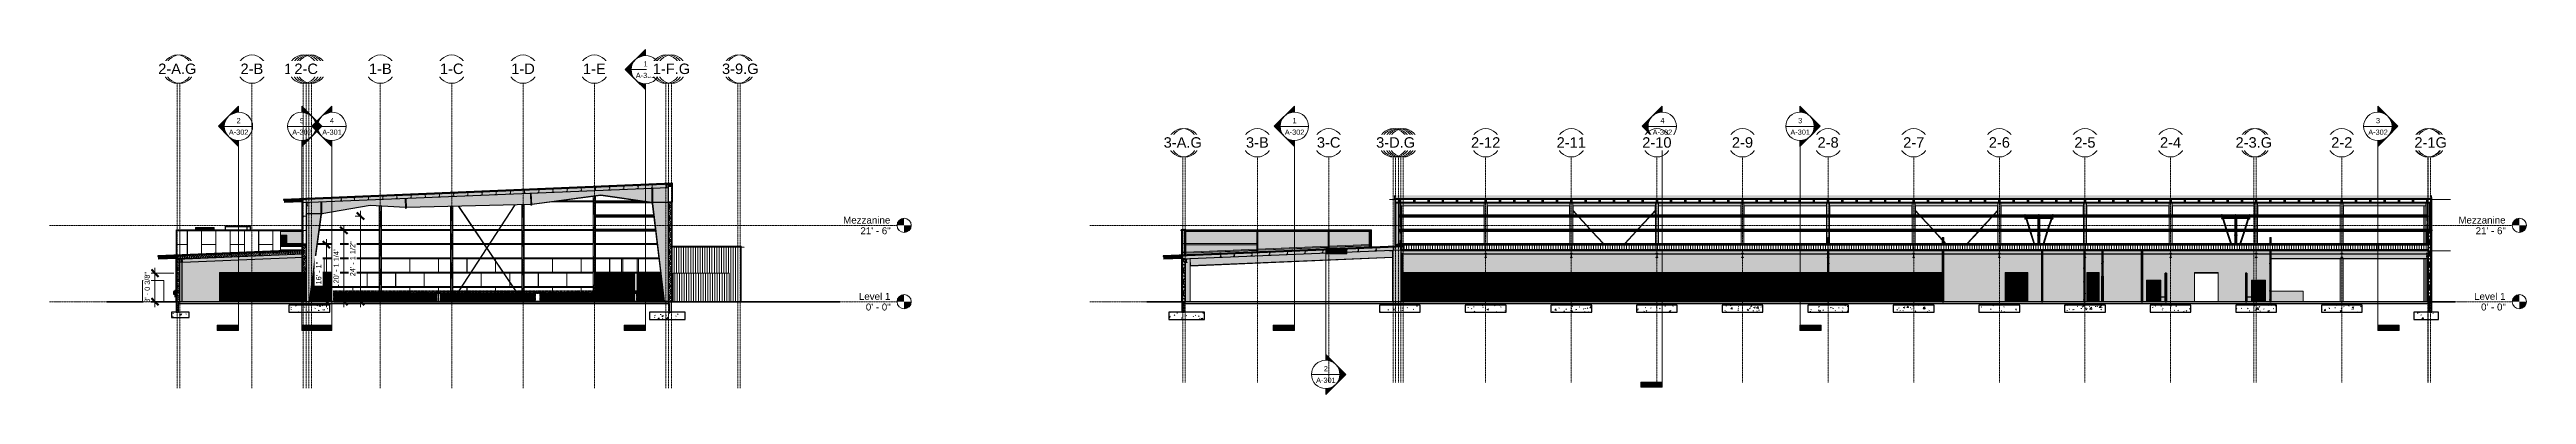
# Model space of a CAD drawing. Header units: inches. Extents: x -23227 to -2744, y -314 to 853.
# Drawn here: x -11120 to -2744, y -314 to 853 of the extents above; entities that cross this region are included whole.
import ezdxf

# ---------------------------------------------------------------- set-up
doc = ezdxf.new("R2010")
doc.units = ezdxf.units.IN
doc.header["$MEASUREMENT"] = 0
for name, pattern in [('Dash', [0.25, 0.125, -0.125]), ('Dash 1_16_', [0.125, 0.0625, -0.0625]), ('Grid Line 1_2_', [0.875, 0.5, -0.125, 0.125, -0.125]), ('Grid Line 1_2__2_', [0.875, 0.5, -0.125, 0.125, -0.125]), ('Hidden 1_8_', [0.1875, 0.125, -0.0625])]:
    doc.linetypes.add(name, pattern=pattern)
for name, color, linetype, lineweight in [('A-ANNO-DIMS', 211, 'Continuous', 9), ('A-ANNO-DIMS-192', 211, 'Continuous', 9), ('A-CLNG', 13, 'Continuous', 9), ('A-CLNG-PATT', 13, 'Continuous', 9), ('A-DETL', 90, 'Continuous', 9), ('A-DOOR', 31, 'Continuous', 9), ('A-DOOR-FRAM', 31, 'Continuous', 9), ('A-DOOR-GLAZ', 31, 'Continuous', 9), ('A-FLOR', 192, 'Continuous', 9), ('A-FLOR-HRAL', 11, 'Continuous', 9), ('A-FLOR-LEVL', 51, 'Continuous', 9), ('A-FLOR-MCUT', 51, 'Continuous', 9), ('A-GLAZ-CURT', 52, 'Continuous', 9), ('A-GLAZ-CWMG', 51, 'Continuous', 9), ('A-ROOF', 132, 'Continuous', 9), ('A-WALL', 113, 'Continuous', 9), ('A-WALL-PATT', 111, 'Continuous', 25), ('C-TOPO', 7, 'Continuous', 9), ('E-ELEC-EQPM', 71, 'Continuous', 9), ('G-ANNO-SYMB', 111, 'Continuous', 9), ('I-FURN', 30, 'Continuous', 9), ('I-WALL', 2, 'Continuous', 9), ('L-SITE-WALL', 31, 'Continuous', 9), ('M-EQPM', 50, 'Continuous', 9), ('P-SANR-FIXT', 6, 'Continuous', 9), ('Q-CASE', 31, 'Continuous', 9), ('Q-SPCQ', 91, 'Continuous', 9), ('S-BEAM', 12, 'Continuous', 9), ('S-COLS', 52, 'Continuous', 9), ('S-FNDN', 32, 'Continuous', 9), ('S-GRID', 1, 'Continuous', 9), ('S-GRID-IDEN', 1, 'Continuous', 9)]:
    doc.layers.add(name, color=color, linetype=linetype, lineweight=lineweight)
doc.styles.add('Arial', font='arial.ttf', dxfattribs={"height": 23.60479})
doc.styles.add('Arial_1', font='arial.ttf', dxfattribs={"height": 35.407186})
doc.styles.add('Arial_2', font='arial.ttf', dxfattribs={"height": 17.703593})
doc.dimstyles.new('Linear_-_3_32__Arial', dxfattribs={"dimscale": 12, "dimtxt": 18, "dimasz": 2, "dimexe": 1.5, "dimexo": 1, "dimgap": 1, "dimtad": 1, "dimdec": 4, "dimrnd": 0.0625, "dimzin": 1, "dimdsep": 46, "dimlunit": 4, "dimtxsty": 'Arial_2', "dimblk1": 'OBLIQUE', "dimblk2": 'OBLIQUE', "dimsah": 1, "dimcen": 0.09, "dimdle": 1.5, "dimazin": 0, "dimtfac": 1, "dimtdec": 4, "dimtix": 1, "dimtmove": 0, "dimatfit": 3, "dimfxl": 1, "dimtvp": 1, "dimtfill": 1, "dimfrac": 2, "dimtolj": 1, "dimtzin": 0, "dimarcsym": 2})
doc.dimstyles.new('Linear_-_3_32__Arial_1', dxfattribs={"dimscale": 12, "dimtxt": 18, "dimasz": 2, "dimexe": 1.5, "dimexo": 1, "dimgap": 1, "dimtad": 1, "dimdec": 4, "dimrnd": 0.0625, "dimzin": 1, "dimdsep": 46, "dimlunit": 4, "dimtxsty": 'Arial_2', "dimblk1": 'OBLIQUE', "dimblk2": 'OBLIQUE', "dimsah": 1, "dimcen": 0.09, "dimdle": 1.5, "dimazin": 0, "dimtfac": 1, "dimtdec": 4, "dimtix": 1, "dimtmove": 0, "dimatfit": 3, "dimfxl": 1, "dimtvp": 1, "dimtfill": 1, "dimfrac": 2, "dimtolj": 1, "dimtzin": 0, "dimarcsym": 2})
pattern_1 = [(50, (-21606.15, 72.08), (55.0854, -4.8198), [5.76, -63.36]), (355, (-21606.15, 72.08), (-10.6557, 57.7685), [4.608, -50.688]), (100.451, (-21601.557, 71.68), (44.4295, 52.9487), [4.895, -53.848]), (46.184, (-21606.15, 87.44), (81.9644, -12.712), [8.64, -95.04]), (96.636, (-21599.32, 86.38), (71.7815, 74.8124), [7.343, -80.772]), (351.184, (-21606.15, 87.44), (71.782, 74.8124), [6.912, -76.032]), (21, (-21598.47, 83.6), (45.842, -30.9215), [5.76, -63.36]), (326, (-21598.47, 83.6), (18.687, 55.6915), [4.608, -50.688]), (71.451, (-21594.65, 81.025), (64.529, 24.77), [4.895, -53.848]), (37.5, (-21606.148, 72.082), (0.9339, 25.56682), [2.534, -47.539, 2.534, -48.922, -50.88]), (37.5, (-21606.148, 72.082), (0.9339, 25.56682), [-101.53, 2.534, -48.346]), (7.5, (-21606.148, 72.082), (20.20404, 30.2913), [2.534, -26.803, 2.534, -46.387, -19.392]), (7.5, (-21606.148, 72.082), (20.20404, 30.2913), [-78.259, 2.534, -16.858]), (327.5, (-21623.274, 72.082), (40.9978, -1.7324), [2.534, -16.666, 2.534, -57.37, -79.488]), (327.5, (-21623.274, 72.082), (40.9978, -1.7324), [-79.104, 2.534, -76.954]), (317.5, (-21630.954, 72.082), (44.7889, 7.6878), [2.534, -22.426, 2.534, -37.248, -56.448]), (317.5, (-21630.954, 72.082), (44.7889, 7.6878), [-64.742, 2.534, -53.914])]
pattern_2 = [(45, (-21606.148, 72.082), (-19.00703, 19.00703), []), (45, (-21606.148, 100.882), (-19.00703, 19.00703), [])]
pattern_3 = [(161.57, (-21605.188, 73.042), (-7.6802237, -0.0009796), [0, -54.643, 6.067, 0]), (18.43, (-21607.108, 73.042), (-7.6802237, 0.0009796), [0, -54.643, 6.067, 0]), (108.43, (-21605.188, 73.042), (3.8382953, -19.2013653), [18.211, -42.499]), (71.57, (-21607.108, 73.042), (3.8382953, 19.2013653), [18.211, -42.499])]
pattern_4 = [(0, (-22427.15, 145), (-193, 193), [48, -145]), (90, (-22427.15, 145), (-193, 1e-14), [96.25, -96.75]), (180, (-22379.15, 241.25), (-193, 193), [48, -145]), (90, (-22379.15, 145), (-193, 1e-14), [96.25, -96.75]), (180, (-22379.15, 241.5), (-193, 193), [48, -145]), (90, (-22379.15, 241.5), (-193, 1e-14), [96.25, -96.75]), (0, (-22427.15, 337.75), (-193, 193), [48, -145]), (90, (-22427.15, 241.5), (-193, 1e-14), [96.25, -96.75]), (0, (-22378.9, 193), (-193, 193), [48, -145]), (90, (-22378.9, 144.75), (-193, 1e-14), [48.25, -144.75]), (90, (-22330.9, 144.75), (-193, 1e-14), [48.25, -144.75]), (0, (-22378.9, 289.5), (-193, 193), [48, -145]), (90, (-22378.9, 193.25), (-193, 1e-14), [96.25, -96.75]), (180, (-22330.9, 193.25), (-193, 193), [48, -145]), (90, (-22330.9, 193.25), (-193, 1e-14), [96.25, -96.75]), (90, (-22378.9, 289.75), (-193, 1e-14), [48, -145]), (180, (-22330.9, 289.75), (-193, 193), [48, -145]), (90, (-22330.9, 289.75), (-193, 1e-14), [48, -145]), (0, (-22330.65, 145), (-193, 193), [48, -145]), (90, (-22330.65, 145), (-193, 1e-14), [96.25, -96.75]), (180, (-22282.65, 241.25), (-193, 193), [48, -145]), (90, (-22282.65, 145), (-193, 1e-14), [96.25, -96.75]), (180, (-22282.65, 241.5), (-193, 193), [48, -145]), (90, (-22282.65, 241.5), (-193, 1e-14), [96.25, -96.75]), (180, (-22282.65, 337.75), (-193, 193), [48, -145]), (90, (-22330.65, 241.5), (-193, 1e-14), [96.25, -96.75]), (0, (-22282.4, 193), (-193, 193), [48, -145]), (90, (-22282.4, 144.75), (-193, 1e-14), [48.25, -144.75]), (90, (-22234.4, 144.75), (-193, 1e-14), [48.25, -144.75]), (0, (-22282.4, 289.5), (-193, 193), [48, -145]), (90, (-22282.4, 193.25), (-193, 1e-14), [96.25, -96.75]), (180, (-22234.4, 193.25), (-193, 193), [48, -145]), (90, (-22234.4, 193.25), (-193, 1e-14), [96.25, -96.75]), (90, (-22282.4, 289.75), (-193, 1e-14), [48, -145]), (180, (-22234.4, 289.75), (-193, 193), [48, -145]), (90, (-22234.4, 289.75), (-193, 1e-14), [48, -145])]
pattern_5 = [(90, (-21143.99, 0), (-8, 5e-16), [])]
pattern_6 = [(0, (-21606.148, 72.082), (0, 24), []), (90, (-21606.148, 72.082), (-24, 1e-15), [])]
pattern_7 = [(0, (-7131.395, 67.247), (61.44, 15.36), [2.534, -43.546, 2.534, -43.546, -245.76]), (0, (-7131.395, 67.247), (61.44, 15.36), [-92.16, 2.534, -89.626, 2.534, -43.546, -107.52]), (0, (-7131.395, 67.247), (61.44, 15.36), [-230.4, 2.534, -28.186, 2.534, -74.266]), (120, (-7108.355, 74.927), (-44.02215, 45.528601), [2.534, -43.546, 2.534, -43.546, -245.76]), (120, (-7108.355, 74.927), (-44.02215, 45.528601), [-92.16, 2.534, -89.626, 2.534, -43.546, -107.52]), (120, (-7108.355, 74.927), (-44.02215, 45.528601), [-230.4, 2.534, -28.186, 2.534, -74.266]), (240, (-7100.675, 105.647), (-17.41785, -60.888601), [2.534, -43.546, 2.534, -43.546, -245.76]), (240, (-7100.675, 105.647), (-17.41785, -60.888601), [-92.16, 2.534, -89.626, 2.534, -43.546, -107.52]), (240, (-7100.675, 105.647), (-17.41785, -60.888601), [-230.4, 2.534, -28.186, 2.534, -74.266])]
pattern_8 = [(50, (-7131.395, 67.247), (55.0854, -4.81984), [5.76, -63.36]), (355, (-7131.395, 67.247), (-10.65569, 57.76853), [4.608, -50.688]), (100.451, (-7126.804, 66.846), (44.42947, 52.94866), [4.895, -53.848]), (46.184, (-7131.395, 82.61), (81.96444, -12.71212), [8.64, -95.04]), (96.636, (-7124.564, 81.55), (71.7815, 74.81238), [7.343, -80.772]), (351.184, (-7131.395, 82.61), (71.78195, 74.81243), [6.912, -76.032]), (21, (-7123.715, 78.767), (45.84207, -30.92146), [5.76, -63.36]), (326, (-7123.715, 78.767), (18.68706, 55.69148), [4.608, -50.688]), (71.451, (-7119.894, 76.19), (64.52891, 24.77011), [4.895, -53.848]), (37.5, (-7131.395, 67.247), (0.933895, 25.566816), [2.534, -47.539, 2.534, -48.922, -50.88]), (37.5, (-7131.395, 67.247), (0.933895, 25.566816), [-101.53, 2.534, -48.346]), (7.5, (-7131.395, 67.247), (20.20404, 30.291303), [2.534, -26.803, 2.534, -46.387, -19.392]), (7.5, (-7131.395, 67.247), (20.20404, 30.291303), [-78.259, 2.534, -16.858]), (327.5, (-7148.52, 67.247), (40.997785, -1.732403), [2.534, -16.666, 2.534, -57.37, -79.488]), (327.5, (-7148.52, 67.247), (40.997785, -1.732403), [-79.104, 2.534, -76.954]), (317.5, (-7156.2, 67.247), (44.788883, 7.68784), [2.534, -22.426, 2.534, -37.248, -56.448]), (317.5, (-7156.2, 67.247), (44.788883, 7.68784), [-64.742, 2.534, -53.914])]
pattern_9 = [(45, (-7131.395, 67.247), (-19.00703, 19.00703), []), (45, (-7131.395, 96.047), (-19.00703, 19.00703), [])]
pattern_10 = [(0, (-7131.395, 67.247), (0, 24), []), (90, (-7131.395, 67.247), (-24, 1e-15), [])]
pattern_11 = [(161.57, (-7130.435, 68.207), (-7.6802237, -0.0009796), [0, -54.643, 6.067, 0]), (18.43, (-7132.355, 68.207), (-7.6802237, 0.0009796), [0, -54.643, 6.067, 0]), (108.43, (-7130.435, 68.207), (3.8382953, -19.2013653), [18.211, -42.499]), (71.57, (-7132.355, 68.207), (3.8382953, 19.2013653), [18.211, -42.499])]

msp = doc.modelspace()

# ---------------------------------------------------------------- texts
at = {"layer": 'G-ANNO-SYMB', "attachment_point": 2, "line_spacing_factor": 0.938532, "style": 'Arial_2'}
for s, insert, char_height, width in [('2', (-10480.62294, 621.49532), 17.70359, 16.416), ('5', (-10266.34962, 621.49532), 17.70359, 16.416), ('4', (-10164.82574, 621.49532), 17.70359, 16.416), ('1', (-6909.91012, 621.49532), 17.70359, 16.416), ('3', (-3246.26678, 621.49532), 17.70359, 16.416), ('A-302', (-10480.62294, 582.22284), 17.703593, 78.624), ('A-302', (-10266.34962, 582.22284), 17.703593, 78.624), ('A-301', (-10164.82574, 582.22284), 17.703593, 78.624), ('A-302', (-6909.91012, 582.22284), 17.703593, 78.624), ('2', (-6804.14194, -217.68677), 17.70359, 16.416), ('A-301', (-6804.14194, -256.95926), 17.703593, 78.624)]:
    msp.add_mtext(s, dxfattribs=dict(at, insert=insert, char_height=char_height, width=width))

# ---------------------------------------------------------------- blocks, each defined once
blk = doc.blocks.new('Level - Level Head - Circle-2773-Section 16')
at = {"layer": 'A-FLOR-LEVL'}
h = blk.add_hatch(color=256, dxfattribs=at)
edge = h.paths.add_edge_path(flags=0)
edge.add_line((-20337.6, 0), (-20361.6, 0))
edge.add_arc((-20337.6, 0), 24, 90, 180, ccw=False)
edge.add_line((-20337.6, 24), (-20337.6, 0))
h = blk.add_hatch(color=256, dxfattribs=at)
edge = h.paths.add_edge_path(flags=0)
edge.add_line((-20337.6, -24), (-20337.6, 0))
edge.add_line((-20337.6, 0), (-20313.6, 0))
edge.add_arc((-20337.6, 0), 24, 270, 360, ccw=False)
at = {"layer": 'A-FLOR-LEVL', "color": 250}
blk.add_circle((-20337.6, 0), 24, dxfattribs=at)
blk = doc.blocks.new('Locker Rooms and Restrooms_rvt-4-Section 16')
at = {"layer": 'A-FLOR-LEVL', "insert": (-20384.3, 29.8), "char_height": 23.6, "width": 127.008, "attachment_point": 3, "line_spacing_factor": 0.938532, "style": 'Arial', "bg_fill": 3, "box_fill_scale": 1.25, "bg_fill_color": 0, "bg_fill_transparency": 0}
blk.add_mtext('Level 1', dxfattribs=at)
at = {"layer": 'A-FLOR-LEVL', "insert": (-20383.1, -6.2), "char_height": 23.6, "width": 99.936, "attachment_point": 3, "line_spacing_factor": 0.938532, "style": 'Arial', "bg_fill": 3, "box_fill_scale": 1.25, "bg_fill_color": 0, "bg_fill_transparency": 0}
blk.add_mtext('0\' - 0"', dxfattribs=at)
at = {"layer": 'A-FLOR-LEVL', "linetype": 'Grid Line 1_2__2_'}
blk.add_line((-23227.4, 0), (-20361.6, 0), dxfattribs=at)
at = {"color": 130, "lineweight": 5}
blk.add_blockref('Level - Level Head - Circle-2773-Section 16', (0, 0), dxfattribs=at)
blk = doc.blocks.new('Struct_Xcel_Sports Complex_rvt-4-Section 16')
at = {"layer": 'A-FLOR'}
blk.add_hatch(color=254, dxfattribs=at).paths.add_polyline_path([(-21132.3, -6), (-21132.3, 0), (-22790.8, 0), (-22790.8, -6), (-21135.9, -6)], flags=0)
at = {"layer": 'A-WALL-PATT', "lineweight": 9}
h = blk.add_hatch(dxfattribs=at)
h.set_pattern_fill('FP_37', color=250, style=0, pattern_type=2)
h.set_pattern_definition(pattern_1)
h.paths.add_polyline_path([(-22798.8, -36), (-22790.8, -36), (-22790.8, 0), (-22798.8, 0), (-22798.8, -19)], flags=0)
h = blk.add_hatch(dxfattribs=at)
h.set_pattern_fill('FP_37', color=250, style=0, pattern_type=2)
h.set_pattern_definition(pattern_1)
h.paths.add_polyline_path([(-21132.3, -36), (-21124.3, -36), (-21124.3, 0), (-21132.3, 0), (-21132.3, -19)], flags=0)
at = {"layer": 'S-FNDN'}
h = blk.add_hatch(dxfattribs=at)
h.set_pattern_fill('FP_37', color=256, style=0, pattern_type=2)
h.set_pattern_definition(pattern_1)
h.paths.add_polyline_path([(-22815.1, -54), (-22755.1, -54), (-22755.1, -36), (-22815.1, -36)], flags=0)
h = blk.add_hatch(dxfattribs=at)
h.set_pattern_fill('FP_37', color=256, style=0, pattern_type=2)
h.set_pattern_definition(pattern_1)
h.paths.add_polyline_path([(-22414.2, -36), (-22280.1, -36), (-22280.1, -12), (-22418.1, -12), (-22418.1, -36)], flags=0)
h = blk.add_hatch(dxfattribs=at)
h.set_pattern_fill('FP_37', color=256, style=0, pattern_type=2)
h.set_pattern_definition(pattern_1)
h.paths.add_polyline_path([(-21174.7, -60), (-21078.1, -60), (-21078.1, -36), (-21198.1, -36), (-21198.1, -60)], flags=0)
at = {"layer": 'A-FLOR', "color": 10, "lineweight": 25}
for p, q in [((-21132.3, 0), (-22790.8, 0)), ((-22790.8, -6), (-21132.3, -6))]:
    blk.add_line(p, q, dxfattribs=at)
at = {"layer": 'A-FLOR-MCUT', "color": 250}
for p, q in [((-22790.8, 0), (-22790.8, -6)), ((-21132.3, -6), (-21132.3, 0))]:
    blk.add_line(p, q, dxfattribs=at)
at = {"layer": 'A-WALL', "color": 250}
for p, q in [((-22790.8, -6), (-22790.8, 0)), ((-21132.3, 0), (-21132.3, -6))]:
    blk.add_line(p, q, dxfattribs=at)
at = {"layer": 'L-SITE-WALL', "color": 10, "lineweight": 25}
for p, q in [((-22790.8, 0), (-22798.8, 0)), ((-22798.8, 0), (-22798.8, -36)), ((-22798.8, -36), (-22790.8, -36)), ((-22790.8, -36), (-22790.8, -6)), ((-21124.3, 0), (-21132.3, 0)), ((-21132.3, -6), (-21132.3, -36)), ((-21132.3, -36), (-21124.3, -36)), ((-21124.3, -36), (-21124.3, 0))]:
    blk.add_line(p, q, dxfattribs=at)
at = {"layer": 'S-FNDN', "color": 10, "lineweight": 25}
for p, q in [((-22755.1, -36), (-22815.1, -36)), ((-22815.1, -36), (-22815.1, -54)), ((-22815.1, -54), (-22755.1, -54)), ((-22755.1, -54), (-22755.1, -36)), ((-22280.1, -12), (-22418.1, -12)), ((-22418.1, -12), (-22418.1, -36)), ((-22418.1, -36), (-22280.1, -36)), ((-22280.1, -36), (-22280.1, -12)), ((-21078.1, -36), (-21198.1, -36)), ((-21198.1, -36), (-21198.1, -60)), ((-21198.1, -60), (-21078.1, -60)), ((-21078.1, -60), (-21078.1, -36))]:
    blk.add_line(p, q, dxfattribs=at)
blk = doc.blocks.new('W-Wide Flange-Column - B2_F-1278758-Section 16')
at = {"layer": 'S-COLS'}
for points in [[(-22786.2, 0), (-22786.2, 144.6), (-22786.6, 144.6), (-22786.5, 0), (-22786.4, 0)], [(-22780.2, 0), (-22779.5, 0), (-22779.5, 144.9), (-22780.2, 144.9), (-22780.2, 1.1)], [(-22779.1, 0), (-22779.1, 144.9), (-22779.5, 144.9), (-22779.5, 0)]]:
    blk.add_hatch(color=256, dxfattribs=at).paths.add_polyline_path(points, flags=0)
h = blk.add_hatch(color=256, dxfattribs=at)
h.paths.add_polyline_path([(-22782.1, 0), (-22780.2, 0), (-22780.2, 144.9), (-22782.1, 144.8), (-22782.2, 144.6), (-22782.1, 133.9), (-22782, 133.7), (-22781.7, 133.6), (-22780.3, 133.6), (-22780.3, 133.2), (-22784.3, 133.2), (-22784.3, 133.6), (-22782.9, 133.6), (-22782.5, 133.8), (-22782.4, 134.1), (-22782.4, 144.6), (-22782.6, 144.8), (-22786.2, 144.6), (-22786.2, 0)], flags=0)
h.paths.add_polyline_path([(-22783.4, 141.5), (-22783.8, 141.8), (-22783.1, 141.7), (-22783.3, 141.5)], flags=0)
for p, q in [((-22779.5, 144.9), (-22779.5, 0)), ((-22779.1, 144.9), (-22779.1, 0))]:
    blk.add_line(p, q, dxfattribs=at)
blk = doc.blocks.new('W-Wide Flange - 1_-3_ deep-1341322-Section 16')
at = {"layer": 'S-BEAM'}
for points in [[(-22778.1, 134.5), (-22370.3, 151.4), (-22370.3, 162), (-22778.5, 144.9), (-22778.4, 142.2)], [(-22778, 133.6), (-22370.3, 150.6), (-22370.3, 151.4), (-22778.1, 134.5), (-22778, 133.6)], [(-22778, 132.2), (-22370.3, 149.2), (-22370.3, 150.6), (-22778, 133.6)]]:
    blk.add_hatch(color=256, dxfattribs=at).paths.add_polyline_path(points, flags=0)
for p, q in [((-22778.1, 134.5), (-22778.5, 144.9)), ((-22778, 133.6), (-22778.1, 134.5)), ((-22778, 133.6), (-22370.3, 150.6)), ((-22778, 132.2), (-22370.3, 149.2)), ((-22778, 132.2), (-22778, 133.6))]:
    blk.add_line(p, q, dxfattribs=at)
blk = doc.blocks.new('W-Wide Flange-Column - B1_E-1279316-Section 16')
at = {"layer": 'S-COLS', "linetype": 'Hidden 1_8_'}
for p, q in [((-21385.2, 356.6), (-21385.2, 37.1)), ((-21384.9, 37.1), (-21384.9, 356.6)), ((-21385.2, 37), (-21385.2, 36.7)), ((-21385.2, 36.6), (-21385.2, 36.4)), ((-21385.2, 36.3), (-21385.2, 35.7)), ((-21385.2, 35.7), (-21385.2, 35.4)), ((-21385.2, 35.2), (-21385.2, 34.9)), ((-21385.2, 34.9), (-21385.2, 32.5)), ((-21385.2, 32.5), (-21385.2, 31.5)), ((-21385.2, 31.5), (-21385.2, 28.5)), ((-21385.2, 28.5), (-21385.2, 4)), ((-21385.2, 4), (-21385.2, 1)), ((-21384.9, 36.7), (-21384.9, 37)), ((-21384.9, 36.4), (-21384.9, 36.6)), ((-21384.9, 35.7), (-21384.9, 36.3)), ((-21384.9, 35.3), (-21384.9, 35.7)), ((-21384.9, 35), (-21384.9, 35.2)), ((-21384.9, 32.5), (-21384.9, 34.9)), ((-21384.9, 31.5), (-21384.9, 32.5)), ((-21384.9, 28.5), (-21384.9, 31.5)), ((-21384.9, 4), (-21384.9, 28.5)), ((-21384.9, 1), (-21384.9, 4))]:
    blk.add_line(p, q, dxfattribs=at)
blk = doc.blocks.new('W-Wide Flange-Column - B1_E-1279294-Section 16')
at = {"layer": 'S-COLS', "linetype": 'Hidden 1_8_'}
for p, q in [((-21626.5, 328), (-21626.5, 37.1)), ((-21626.1, 37.1), (-21626.1, 328)), ((-21626.5, 37.1), (-21626.5, 36.4)), ((-21626.5, 36.3), (-21626.5, 35.7)), ((-21626.5, 35.6), (-21626.5, 35)), ((-21626.5, 34.9), (-21626.5, 32.5)), ((-21626.5, 32.5), (-21626.5, 31.5)), ((-21626.5, 31.5), (-21626.5, 28.5)), ((-21626.5, 28.5), (-21626.5, 4)), ((-21626.5, 4), (-21626.5, 1)), ((-21626.1, 36.5), (-21626.1, 37.1)), ((-21626.1, 35.8), (-21626.1, 36.3)), ((-21626.1, 35), (-21626.1, 35.6)), ((-21626.1, 32.5), (-21626.1, 34.9)), ((-21626.1, 31.5), (-21626.1, 32.5)), ((-21626.1, 28.5), (-21626.1, 31.5)), ((-21626.1, 4), (-21626.1, 28.5)), ((-21626.1, 1), (-21626.1, 4))]:
    blk.add_line(p, q, dxfattribs=at)
blk = doc.blocks.new('W-Wide Flange-Column - B1_E-1279272-Section 16')
at = {"layer": 'S-COLS', "linetype": 'Hidden 1_8_'}
for p, q in [((-21867.7, 321.9), (-21867.7, 37.1)), ((-21867.4, 37.1), (-21867.4, 321.9)), ((-21867.7, 37), (-21867.7, 36.9)), ((-21867.7, 36.9), (-21867.7, 36.6)), ((-21867.7, 36.5), (-21867.7, 36.4)), ((-21867.7, 36.3), (-21867.7, 35.3)), ((-21867.7, 35.3), (-21867.7, 35)), ((-21867.7, 34.9), (-21867.7, 32.5)), ((-21867.7, 32.5), (-21867.7, 31.5)), ((-21867.7, 31.5), (-21867.7, 28.5)), ((-21867.7, 28.5), (-21867.7, 4)), ((-21867.7, 4), (-21867.7, 1)), ((-21867.4, 36.9), (-21867.4, 37)), ((-21867.4, 36.6), (-21867.4, 36.9)), ((-21867.4, 36.4), (-21867.4, 36.5)), ((-21867.4, 35.3), (-21867.4, 36.3)), ((-21867.4, 35), (-21867.4, 35.3)), ((-21867.4, 32.5), (-21867.4, 34.9)), ((-21867.4, 31.5), (-21867.4, 32.5)), ((-21867.4, 28.5), (-21867.4, 31.5)), ((-21867.4, 4), (-21867.4, 28.5)), ((-21867.4, 1), (-21867.4, 4))]:
    blk.add_line(p, q, dxfattribs=at)
blk = doc.blocks.new('W-Wide Flange-Column - B1_F-1279221-Section 16')
at = {"layer": 'S-COLS', "linetype": 'Hidden 1_8_'}
for p, q in [((-22109, 323.1), (-22109, 37.1)), ((-22108.6, 37.1), (-22108.6, 323.1)), ((-22109, 36.9), (-22109, 36.4)), ((-22109, 36.3), (-22109, 35.4)), ((-22109, 35.3), (-22109, 35.1)), ((-22109, 35.1), (-22109, 35)), ((-22109, 34.9), (-22109, 32.5)), ((-22109, 32.5), (-22109, 31.5)), ((-22109, 31.5), (-22109, 28.5)), ((-22109, 28.5), (-22109, 4)), ((-22109, 4), (-22109, 1)), ((-22108.6, 37), (-22108.6, 37.1)), ((-22108.6, 36.4), (-22108.6, 36.9)), ((-22108.6, 36.1), (-22108.6, 36.3)), ((-22108.6, 35.4), (-22108.6, 36)), ((-22108.6, 35.1), (-22108.6, 35.3)), ((-22108.6, 35), (-22108.6, 35.1)), ((-22108.6, 32.5), (-22108.6, 34.9)), ((-22108.6, 31.5), (-22108.6, 32.5)), ((-22108.6, 28.5), (-22108.6, 31.5)), ((-22108.6, 4), (-22108.6, 28.5)), ((-22108.6, 1), (-22108.6, 4))]:
    blk.add_line(p, q, dxfattribs=at)
blk = doc.blocks.new('Girt_C - 10_D-1279399-Section 16')
at = {"layer": 'S-BEAM'}
h = blk.add_hatch(color=256, dxfattribs=at)
h.paths.add_polyline_path([(-21160.9, 96.7), (-21161.3, 100), (-21381.1, 100), (-21381.1, 96.7), (-21174.7, 96.7)], flags=0)
h.paths.add_polyline_path([(-22309.1, 96.7), (-22112.8, 96.7), (-22112.8, 100), (-22334.5, 100), (-22335, 96.7), (-22309.6, 96.7)], flags=0)
h.paths.add_polyline_path([(-22104.8, 96.7), (-21871.6, 96.7), (-21871.6, 100), (-22104.8, 100)], flags=0)
h.paths.add_polyline_path([(-21863.6, 96.7), (-21804.8, 96.7), (-21802.7, 100), (-21863.6, 100)], flags=0)
h.paths.add_polyline_path([(-21389.1, 96.7), (-21389.1, 100), (-21622.3, 100), (-21622.3, 96.7), (-21407.1, 96.7)], flags=0)
h.paths.add_polyline_path([(-21630.3, 96.7), (-21630.3, 100), (-21693, 100), (-21690.8, 96.7), (-21639.5, 96.7)], flags=0)
h.paths.add_polyline_path([(-21797.9, 96.7), (-21692, 96.7), (-21694.3, 100), (-21801.5, 100), (-21803.6, 96.7), (-21798.4, 96.7)], flags=0)
h = blk.add_hatch(color=256, dxfattribs=at)
h.paths.add_polyline_path([(-21160.9, 96.2), (-21160.9, 96.7), (-21381.1, 96.7), (-21381.1, 96.2), (-21174.7, 96.2)], flags=0)
h.paths.add_polyline_path([(-22273.7, 96.2), (-22112.8, 96.2), (-22112.8, 96.7), (-22335, 96.7), (-22335, 96.2), (-22276.6, 96.2), (-22276.6, 96.7), (-22273.7, 96.7)], flags=0)
h.paths.add_polyline_path([(-22104.8, 96.2), (-21871.6, 96.2), (-21871.6, 96.7), (-22104.8, 96.7)], flags=0)
h.paths.add_polyline_path([(-21389.1, 96.2), (-21389.1, 96.7), (-21622.3, 96.7), (-21622.3, 96.2), (-21407.1, 96.2)], flags=0)
h.paths.add_polyline_path([(-21863.6, 96.2), (-21805.2, 96.2), (-21804.9, 96.7), (-21863.6, 96.7)], flags=0)
h.paths.add_polyline_path([(-21630.3, 96.2), (-21630.3, 96.7), (-21690.8, 96.7), (-21690.5, 96.2), (-21639.5, 96.2)], flags=0)
h.paths.add_polyline_path([(-21691.7, 96.2), (-21691.7, 96.2), (-21692, 96.7), (-21803.6, 96.7), (-21804, 96.2), (-21693.6, 96.2)], flags=0)
h = blk.add_hatch(color=256, dxfattribs=at)
h.paths.add_polyline_path([(-22308, 100), (-22112.8, 100.1), (-22112.8, 100.2), (-22334.5, 100.2), (-22334.5, 100), (-22309.1, 100)], flags=0)
h.paths.add_polyline_path([(-22104.8, 100), (-21871.6, 100), (-21871.6, 100.2), (-22104.8, 100.1), (-22104.8, 100.1)], flags=0)
h.paths.add_polyline_path([(-21161.3, 100), (-21161.4, 100.2), (-21381.1, 100.1), (-21381.1, 100), (-21174.7, 100)], flags=0)
h.paths.add_polyline_path([(-21863.6, 100), (-21802.6, 100), (-21802.6, 100.2), (-21863.6, 100.1), (-21863.6, 100)], flags=0)
h.paths.add_polyline_path([(-21797.9, 100), (-21694.3, 100), (-21694.4, 100.2), (-21801.4, 100.1), (-21801.5, 100), (-21798.4, 100)], flags=0)
h.paths.add_polyline_path([(-21389.1, 100), (-21389.1, 100.2), (-21622.3, 100.1), (-21622.3, 100), (-21407.1, 100)], flags=0)
h.paths.add_polyline_path([(-21693, 100), (-21630.3, 100), (-21630.3, 100.2), (-21693.1, 100.1), (-21693, 100)], flags=0)
blk.add_hatch(color=256, dxfattribs=at).paths.add_polyline_path([(-21240.2, 96.2), (-21240.2, 96.2), (-21252.1, 96.2)], flags=0)
for p, q in [((-22335, 96.7), (-22112.8, 96.7)), ((-22276.6, 96.2), (-22335, 96.2)), ((-22112.8, 100.2), (-22334.5, 100.2)), ((-22112.8, 96.2), (-22273.7, 96.2)), ((-21871.6, 100.2), (-22104.8, 100.2)), ((-22104.8, 96.7), (-21871.6, 96.7)), ((-21871.6, 96.2), (-22104.8, 96.2)), ((-21802.5, 100.2), (-21863.6, 100.2)), ((-21863.6, 96.7), (-21804.8, 96.7)), ((-21805.1, 96.2), (-21863.6, 96.2)), ((-21691.7, 96.2), (-21804, 96.2)), ((-21803.7, 96.7), (-21692, 96.7)), ((-21694.3, 100.2), (-21801.4, 100.2)), ((-21630.3, 100.2), (-21693.2, 100.2)), ((-21690.8, 96.7), (-21630.3, 96.7)), ((-21630.3, 96.2), (-21690.5, 96.2)), ((-21389.1, 100.2), (-21622.3, 100.2)), ((-21622.3, 96.7), (-21389.1, 96.7)), ((-21389.1, 96.2), (-21622.3, 96.2)), ((-21161.4, 100.2), (-21381.1, 100.2)), ((-21381.1, 96.7), (-21160.9, 96.7)), ((-21160.9, 96.2), (-21381.1, 96.2))]:
    blk.add_line(p, q, dxfattribs=at)
blk = doc.blocks.new('Girt_Z - 10_D-1354023-Section 16')
at = {"layer": 'S-BEAM'}
h = blk.add_hatch(dxfattribs=at)
h.set_pattern_fill('FP_30', color=256, style=0, pattern_type=2)
h.set_pattern_definition(pattern_2)
h.paths.add_polyline_path([(-21133.7, 47.9), (-21133.7, 48), (-21134.2, 48.5), (-21134.2, 51.4), (-21134.3, 51.4), (-21134.3, 48.4)], flags=0)
h.paths.add_polyline_path([(-21124.3, 51.4), (-21124.3, 54.8), (-21124.9, 55.3), (-21124.9, 55.2), (-21124.4, 54.8), (-21124.4, 51.6)], flags=0)
h.paths.add_polyline_path([(-21124.3, 51.4), (-21124.5, 51.6), (-21134.1, 51.6), (-21134.1, 51.4)], flags=0)
at = {"layer": 'S-BEAM', "lineweight": 15}
for p, q in [((-21134.3, 51.4), (-21134.3, 48.4)), ((-21134.3, 48.4), (-21133.7, 47.9)), ((-21134.2, 48.5), (-21134.2, 51.4)), ((-21133.7, 48), (-21134.2, 48.5)), ((-21124.5, 51.6), (-21134.1, 51.6)), ((-21134.1, 51.4), (-21124.3, 51.4)), ((-21133.7, 47.9), (-21133.7, 48)), ((-21124.3, 54.8), (-21124.9, 55.3)), ((-21124.9, 55.3), (-21124.9, 55.2)), ((-21124.9, 55.2), (-21124.4, 54.8)), ((-21124.4, 54.8), (-21124.4, 51.6)), ((-21124.3, 51.4), (-21124.3, 54.8))]:
    blk.add_line(p, q, dxfattribs=at)
for centre, radius, start, end in [((-21134.1, 51.4), 0.188, 90, 180), ((-21134.1, 51.4), 0.0782, 90, 177.87728), ((-21124.5, 51.6), 0.0782, 270, 356.95764)]:
    blk.add_arc(centre, radius, start, end, dxfattribs=at)
blk = doc.blocks.new('Girt_C - 8_D-1253504-Section 16')
at = {"layer": 'S-BEAM'}
h = blk.add_hatch(dxfattribs=at)
h.set_pattern_fill('FP_30', color=256, style=0, pattern_type=2)
h.set_pattern_definition(pattern_2)
h.paths.add_polyline_path([(-21127.8, 389.5), (-21124.5, 389.5), (-21124.5, 389.6), (-21127.8, 389.6), (-21128.2, 390.1), (-21128.3, 390.1)], flags=0)
h.paths.add_polyline_path([(-21124.4, 389.7), (-21124.3, 389.7), (-21124.3, 397.3), (-21124.4, 397.3)], flags=0)
h.paths.add_polyline_path([(-21128.2, 396.8), (-21127.8, 397.4), (-21124.5, 397.4), (-21124.5, 397.5), (-21127.8, 397.5), (-21128.3, 396.9)], flags=0)
at = {"layer": 'S-BEAM', "lineweight": 15}
for p, q in [((-21127.8, 397.5), (-21128.3, 396.9)), ((-21128.3, 396.9), (-21128.2, 396.8)), ((-21128.2, 390.1), (-21128.3, 390.1)), ((-21128.3, 390.1), (-21127.8, 389.5)), ((-21128.2, 396.8), (-21127.8, 397.4)), ((-21127.8, 389.6), (-21128.2, 390.1)), ((-21124.5, 397.5), (-21127.8, 397.5)), ((-21127.8, 397.4), (-21124.5, 397.4)), ((-21124.5, 389.6), (-21127.8, 389.6)), ((-21127.8, 389.5), (-21124.5, 389.5)), ((-21124.4, 397.3), (-21124.4, 389.7)), ((-21124.3, 389.7), (-21124.3, 397.3))]:
    blk.add_line(p, q, dxfattribs=at)
for centre, radius, start, end in [((-21124.5, 397.3), 0.188, 0, 90), ((-21124.5, 397.3), 0.0782, 0, 87.87728), ((-21124.5, 389.7), 0.0782, 273.04236, 0), ((-21124.5, 389.7), 0.188, 270, 0)]:
    blk.add_arc(centre, radius, start, end, dxfattribs=at)
blk = doc.blocks.new('Girt_C - 8_D-1253506-Section 16')
at = {"layer": 'S-BEAM'}
h = blk.add_hatch(dxfattribs=at)
h.set_pattern_fill('FP_30', color=256, style=0, pattern_type=2)
h.set_pattern_definition(pattern_2)
h.paths.add_polyline_path([(-22795.1, 96.3), (-22787.5, 96.3), (-22787.5, 96.4), (-22795.1, 96.4)], flags=0)
h.paths.add_polyline_path([(-22787.4, 96.5), (-22787.3, 96.5), (-22787.3, 99.8), (-22787.9, 100.3), (-22787.9, 100.2), (-22787.4, 99.8), (-22787.4, 96.8)], flags=0)
h.paths.add_polyline_path([(-22795.2, 96.5), (-22795.2, 99.8), (-22794.7, 100.2), (-22794.7, 100.3), (-22795.3, 99.8), (-22795.3, 96.5)], flags=0)
at = {"layer": 'S-BEAM', "lineweight": 15}
for p, q in [((-22794.7, 100.3), (-22795.3, 99.8)), ((-22795.3, 99.8), (-22795.3, 96.5)), ((-22795.2, 99.8), (-22794.7, 100.2)), ((-22795.2, 96.5), (-22795.2, 99.8)), ((-22787.5, 96.4), (-22795.1, 96.4)), ((-22795.1, 96.3), (-22787.5, 96.3)), ((-22794.7, 100.2), (-22794.7, 100.3)), ((-22787.3, 99.8), (-22787.9, 100.3)), ((-22787.9, 100.3), (-22787.9, 100.2)), ((-22787.9, 100.2), (-22787.4, 99.8)), ((-22787.4, 99.8), (-22787.4, 96.5)), ((-22787.3, 96.5), (-22787.3, 99.8))]:
    blk.add_line(p, q, dxfattribs=at)
for centre, radius, start, end in [((-22795.1, 96.5), 0.188, 180, 270), ((-22795.1, 96.5), 0.0782, 182.12272, 270), ((-22787.5, 96.5), 0.188, 270, 0), ((-22787.5, 96.5), 0.0782, 270, 356.95764)]:
    blk.add_arc(centre, radius, start, end, dxfattribs=at)
blk = doc.blocks.new('Single-Glass 1 - 2_  10 7_16_ x96_-1318953-Section 16')
at = {"layer": 'A-DOOR'}
h = blk.add_hatch(color=256, dxfattribs=at)
h.paths.add_polyline_path([(-21252.2, 1), (-21252.2, 96), (-21286.7, 96), (-21286.7, 1), (-21253.2, 1)], flags=0)
h.paths.add_polyline_path([(-21260.9, 4), (-21282.7, 4), (-21282.7, 92), (-21256.2, 92), (-21256.2, 4)], flags=0)
at = {"layer": 'A-DOOR-FRAM'}
blk.add_hatch(color=256, dxfattribs=at).paths.add_polyline_path([(-21252.2, 1), (-21249.2, 1), (-21249.2, 96.2), (-21288.7, 96.2), (-21288.7, 1), (-21286.7, 1), (-21286.7, 96), (-21252.2, 96), (-21252.2, 21.3)], flags=0)
at = {"layer": 'A-DOOR-GLAZ'}
blk.add_hatch(color=256, dxfattribs=at).paths.add_polyline_path([(-21256.2, 4), (-21256.2, 92), (-21282.7, 92), (-21282.7, 4), (-21260.9, 4)], flags=0)
at = {"layer": 'A-DOOR', "linetype": 'Dash 1_16_'}
for p, q in [((-21252.2, 96), (-21286.7, 48)), ((-21278.9, 37.1), (-21286.7, 48)), ((-21278.5, 36.7), (-21278.8, 37)), ((-21278.3, 36.4), (-21278.5, 36.6)), ((-21278.1, 36.1), (-21278.3, 36.4)), ((-21277.6, 35.4), (-21278, 36)), ((-21277.4, 35.1), (-21277.5, 35.3)), ((-21276.5, 33.8), (-21277.3, 34.9)), ((-21275.6, 32.5), (-21276.5, 33.8)), ((-21274.8, 31.5), (-21275.6, 32.5)), ((-21272.7, 28.5), (-21274.8, 31.5)), ((-21263, 14.9), (-21272.7, 28.5)), ((-21261.4, 12.8), (-21263, 14.9)), ((-21260.9, 12.1), (-21261.4, 12.8)), ((-21256.1, 5.4), (-21260.9, 12.1)), ((-21255.1, 4), (-21256.1, 5.4)), ((-21253, 1), (-21255.1, 4))]:
    blk.add_line(p, q, dxfattribs=at)
at = {"layer": 'A-DOOR'}
for p, q in [((-21282.7, 37.1), (-21282.7, 92)), ((-21282.7, 92), (-21256.2, 92)), ((-21256.2, 92), (-21256.2, 37.1)), ((-21282.7, 36.9), (-21282.7, 37)), ((-21282.7, 36.4), (-21282.7, 36.8)), ((-21282.7, 35.6), (-21282.7, 36.4)), ((-21282.7, 35.1), (-21282.7, 35.6)), ((-21282.7, 32.5), (-21282.7, 34.9)), ((-21282.7, 31.5), (-21282.7, 32.5)), ((-21282.7, 28.5), (-21282.7, 31.5)), ((-21282.7, 4), (-21282.7, 28.5)), ((-21278.5, 4), (-21282.7, 4)), ((-21277.2, 4), (-21278.5, 4)), ((-21277, 4), (-21277.2, 4)), ((-21276.5, 4), (-21277, 4)), ((-21263, 4), (-21276.5, 4)), ((-21261.4, 4), (-21263, 4)), ((-21260.9, 4), (-21261.4, 4)), ((-21256.2, 4), (-21260.9, 4)), ((-21256.2, 37.1), (-21256.2, 36.9)), ((-21256.2, 36.8), (-21256.2, 36.6)), ((-21256.2, 36.6), (-21256.2, 36.4)), ((-21256.2, 36.3), (-21256.2, 35.7)), ((-21256.2, 35.7), (-21256.2, 35.4)), ((-21256.2, 35.4), (-21256.2, 35.2)), ((-21256.2, 35.1), (-21256.2, 34.9)), ((-21256.2, 34.9), (-21256.2, 32.5)), ((-21256.2, 32.4), (-21256.2, 31.5)), ((-21256.2, 31.5), (-21256.2, 28.5)), ((-21256.2, 28.4), (-21256.2, 27.5)), ((-21256.2, 27.5), (-21256.2, 4))]:
    blk.add_line(p, q, dxfattribs=at)
at = {"layer": 'A-DOOR-FRAM'}
for p, q in [((-21286.7, 96), (-21252.2, 96)), ((-21286.7, 37.1), (-21286.7, 96)), ((-21252.2, 96), (-21252.2, 37.1)), ((-21249.2, 37.1), (-21249.2, 96.2)), ((-21286.7, 36.4), (-21286.7, 37)), ((-21286.7, 35), (-21286.7, 36.3)), ((-21286.7, 32.5), (-21286.7, 34.9)), ((-21286.7, 31.5), (-21286.7, 32.5)), ((-21286.7, 28.5), (-21286.7, 31.5)), ((-21286.7, 4), (-21286.7, 28.5)), ((-21286.7, 1), (-21286.7, 4)), ((-21252.2, 37.1), (-21252.2, 37)), ((-21252.2, 36.9), (-21252.2, 36.7)), ((-21252.2, 36.6), (-21252.2, 36.4)), ((-21252.2, 36.4), (-21252.2, 36.1)), ((-21252.2, 35.9), (-21252.2, 35.3)), ((-21252.2, 35.3), (-21252.2, 35.1)), ((-21252.2, 35), (-21252.2, 34.9)), ((-21252.2, 34.9), (-21252.2, 32.5)), ((-21252.2, 32.5), (-21252.2, 31.5)), ((-21252.2, 31.5), (-21252.2, 28.5)), ((-21252.2, 28.5), (-21252.2, 27.5)), ((-21252.2, 27.5), (-21252.2, 1)), ((-21249.2, 36.4), (-21249.2, 36.9)), ((-21249.2, 35.6), (-21249.2, 36.4)), ((-21249.2, 35.1), (-21249.2, 35.6)), ((-21249.2, 32.5), (-21249.2, 34.9)), ((-21249.2, 31.5), (-21249.2, 32.5)), ((-21249.2, 28.5), (-21249.2, 31.5)), ((-21249.2, 27.5), (-21249.2, 28.5)), ((-21249.2, 1), (-21249.2, 27.5))]:
    blk.add_line(p, q, dxfattribs=at)
at = {"layer": 'A-DOOR-GLAZ'}
for p, q in [((-21282.7, 92), (-21256.2, 92)), ((-21282.7, 92), (-21282.7, 37.1)), ((-21256.2, 92), (-21256.2, 37.1)), ((-21282.7, 37), (-21282.7, 36.9)), ((-21282.7, 36.8), (-21282.7, 36.4)), ((-21282.7, 36.4), (-21282.7, 35.6)), ((-21282.7, 35.6), (-21282.7, 35.1)), ((-21282.7, 34.9), (-21282.7, 32.5)), ((-21282.7, 32.5), (-21282.7, 31.5)), ((-21282.7, 31.5), (-21282.7, 28.5)), ((-21282.7, 28.5), (-21282.7, 4)), ((-21282.7, 4), (-21278.5, 4)), ((-21282.7, 4), (-21278.5, 4)), ((-21278.5, 4), (-21277.2, 4)), ((-21278.5, 4), (-21277.2, 4)), ((-21277.2, 4), (-21277, 4)), ((-21277.2, 4), (-21277, 4)), ((-21277, 4), (-21276.5, 4)), ((-21277, 4), (-21276.5, 4)), ((-21276.5, 4), (-21263, 4)), ((-21276.5, 4), (-21263, 4)), ((-21263, 4), (-21261.4, 4)), ((-21263, 4), (-21261.4, 4)), ((-21261.4, 4), (-21260.9, 4)), ((-21261.4, 4), (-21260.9, 4)), ((-21260.9, 4), (-21256.2, 4)), ((-21260.9, 4), (-21256.2, 4)), ((-21256.2, 37.1), (-21256.2, 36.9)), ((-21256.2, 36.8), (-21256.2, 36.6)), ((-21256.2, 36.6), (-21256.2, 36.4)), ((-21256.2, 36.3), (-21256.2, 35.7)), ((-21256.2, 35.7), (-21256.2, 35.4)), ((-21256.2, 35.4), (-21256.2, 35.2)), ((-21256.2, 35.1), (-21256.2, 34.9)), ((-21256.2, 34.9), (-21256.2, 32.5)), ((-21256.2, 32.4), (-21256.2, 31.5)), ((-21256.2, 31.5), (-21256.2, 28.5)), ((-21256.2, 28.4), (-21256.2, 27.5)), ((-21256.2, 27.5), (-21256.2, 4))]:
    blk.add_line(p, q, dxfattribs=at)
blk = doc.blocks.new('Rectangular Mullion - Profile_Polycarbonate_Upper and left-1114459-Section 16')
at = {"layer": 'A-GLAZ-CWMG'}
blk.add_hatch(color=256, dxfattribs=at).paths.add_polyline_path([(-22370.7, 333.2), (-22370.7, 336.8), (-22372.8, 336.8), (-22372.7, 336.8), (-22370.7, 336.8), (-22370.7, 333.3)], flags=0)
at = {"layer": 'A-GLAZ-CWMG', "lineweight": 13}
for p, q in [((-22370.7, 336.8), (-22372.8, 336.8)), ((-22372.8, 336.8), (-22372.8, 334)), ((-22372.7, 334.1), (-22372.7, 336.8)), ((-22372.7, 336.8), (-22370.7, 336.8)), ((-22370.7, 333.2), (-22370.7, 336.8)), ((-22370.7, 336.8), (-22370.7, 333.3)), ((-22372.8, 334), (-22372.7, 334)), ((-22372.7, 334), (-22372.7, 334.1)), ((-22372.7, 334.1), (-22372.7, 334.1)), ((-22371, 333.3), (-22371, 333.5)), ((-22371, 333.5), (-22371, 333.5)), ((-22371, 333.5), (-22371, 333.2)), ((-22370.7, 333.3), (-22371, 333.3)), ((-22371, 333.2), (-22370.7, 333.2))]:
    blk.add_line(p, q, dxfattribs=at)
blk = doc.blocks.new('Rectangular Mullion - Profile_Polycarbonate_Lower-1125103-Section 16')
at = {"layer": 'A-GLAZ-CWMG'}
blk.add_hatch(color=256, dxfattribs=at).paths.add_polyline_path([(-22372.8, 191.3), (-22370.7, 191.3), (-22370.7, 191.3), (-22372.7, 191.3), (-22372.8, 192.6)], flags=0)
at = {"layer": 'A-GLAZ-CWMG', "lineweight": 13}
for p, q in [((-22372.7, 192.7), (-22372.8, 192.7)), ((-22372.8, 192.7), (-22372.8, 191.3)), ((-22372.8, 191.3), (-22370.7, 191.3)), ((-22372.7, 191.3), (-22372.7, 192.7)), ((-22372.7, 192.7), (-22372.7, 192.7)), ((-22372.7, 192.7), (-22372.7, 192.7)), ((-22370.7, 191.3), (-22372.7, 191.3)), ((-22370.7, 193.5), (-22371, 193.5)), ((-22371, 193.5), (-22371, 193.3)), ((-22371, 193.3), (-22371, 193.5)), ((-22371, 193.5), (-22370.7, 193.5)), ((-22371, 193.3), (-22371, 193.3)), ((-22370.7, 191.3), (-22370.7, 193.5)), ((-22370.7, 193.5), (-22370.7, 191.3))]:
    blk.add_line(p, q, dxfattribs=at)
blk = doc.blocks.new('Rectangular Mullion - Profile_Polycarbonate_Upper and left-1149837-Section 16')
at = {"layer": 'A-GLAZ-CWMG'}
blk.add_hatch(color=256, dxfattribs=at).paths.add_polyline_path([(-21122.8, 394.6), (-21122.8, 394.7), (-21122.8, 398.2), (-21120.8, 398.2), (-21120.7, 398.2), (-21122.8, 398.2)], flags=0)
at = {"layer": 'A-GLAZ-CWMG', "lineweight": 13}
for p, q in [((-21120.7, 398.2), (-21122.8, 398.2)), ((-21122.8, 398.2), (-21122.8, 394.6)), ((-21122.8, 394.7), (-21122.8, 398.2)), ((-21122.8, 398.2), (-21120.8, 398.2)), ((-21122.6, 394.7), (-21122.8, 394.7)), ((-21122.8, 394.6), (-21122.5, 394.6)), ((-21122.5, 394.9), (-21122.6, 394.9)), ((-21122.6, 394.9), (-21122.6, 394.7)), ((-21122.5, 394.6), (-21122.5, 394.9)), ((-21120.8, 398.2), (-21120.8, 395.5)), ((-21120.8, 395.5), (-21120.8, 395.5)), ((-21120.8, 395.5), (-21120.8, 395.4)), ((-21120.8, 395.4), (-21120.7, 395.4)), ((-21120.7, 395.4), (-21120.7, 398.2))]:
    blk.add_line(p, q, dxfattribs=at)
blk = doc.blocks.new('Rectangular Mullion - Profile_Polycarbonate_Lower-1149838-Section 16')
at = {"layer": 'A-GLAZ-CWMG'}
blk.add_hatch(color=256, dxfattribs=at).paths.add_polyline_path([(-21122.8, 336.2), (-21120.7, 336.2), (-21120.8, 336.3), (-21122.8, 336.3), (-21122.8, 338.4)], flags=0)
at = {"layer": 'A-GLAZ-CWMG', "lineweight": 13}
for p, q in [((-21122.8, 336.3), (-21122.8, 338.4)), ((-21122.8, 338.4), (-21122.6, 338.4)), ((-21122.5, 338.4), (-21122.8, 338.4)), ((-21122.8, 338.4), (-21122.8, 336.2)), ((-21120.8, 336.3), (-21122.8, 336.3)), ((-21122.8, 336.2), (-21120.7, 336.2)), ((-21122.6, 338.4), (-21122.6, 338.2)), ((-21122.6, 338.2), (-21122.5, 338.2)), ((-21122.5, 338.2), (-21122.5, 338.4)), ((-21120.7, 337.6), (-21120.8, 337.6)), ((-21120.8, 337.6), (-21120.8, 337.6)), ((-21120.8, 337.6), (-21120.8, 337.6)), ((-21120.8, 337.6), (-21120.8, 336.3)), ((-21120.7, 336.2), (-21120.7, 337.6))]:
    blk.add_line(p, q, dxfattribs=at)
blk = doc.blocks.new('Rectangular Mullion - Profile_Polycarbonate_Upper and left-1189992-Section 16')
at = {"layer": 'A-GLAZ-CWMG'}
for points in [[(-21122.8, 336.3), (-21122.5, 336.3), (-21122.5, 398.2), (-21122.8, 398.2), (-21122.8, 338.3)], [(-21120.9, 336.3), (-21120.9, 398.2), (-21122.5, 398.2), (-21122.5, 336.3)], [(-21122.5, 336.3), (-21122.5, 336.3), (-21122.5, 336.5)], [(-21120.9, 336.3), (-21120.8, 336.3), (-21120.9, 336.4)]]:
    blk.add_hatch(color=256, dxfattribs=at).paths.add_polyline_path(points, flags=0)
for p, q in [((-21122.8, 394.6), (-21122.8, 338.4)), ((-21122.5, 398.2), (-21122.5, 336.3)), ((-21120.8, 398.2), (-21120.8, 336.3)), ((-21120.7, 395.4), (-21120.7, 337.6))]:
    blk.add_line(p, q, dxfattribs=at)
blk = doc.blocks.new('Girt_C - 8_D-1355455-Section 16')
at = {"layer": 'S-BEAM'}
h = blk.add_hatch(color=256, dxfattribs=at)
h.paths.add_polyline_path([(-22370.3, 237.8), (-22370.3, 239.5), (-22371, 239.5), (-22371, 237.8)], flags=0)
h.paths.add_polyline_path([(-22446.7, 237.8), (-22372.6, 237.8), (-22372.6, 239.5), (-22446.7, 239.5)], flags=0)
h = blk.add_hatch(color=256, dxfattribs=at)
h.paths.add_polyline_path([(-22375.4, 237.3), (-22372.6, 237.3), (-22372.6, 237.8), (-22446.7, 237.8), (-22446.7, 237.3), (-22414.2, 237.3)], flags=0)
h.paths.add_polyline_path([(-22370.3, 237.3), (-22370.3, 237.8), (-22371, 237.8), (-22371, 237.3)], flags=0)
for points in [[(-22371, 237.8), (-22371, 239.5), (-22372.6, 239.5), (-22372.6, 237.8)], [(-22371, 237.3), (-22371, 237.8), (-22372.6, 237.8), (-22372.6, 237.3)], [(-22371, 237.3), (-22371, 237.3), (-22372.6, 237.3)], [(-22370.3, 237.3), (-22370.3, 237.3), (-22371, 237.3)]]:
    blk.add_hatch(color=256, dxfattribs=at).paths.add_polyline_path(points, flags=0)
for p, q in [((-22446.7, 237.8), (-22372.6, 237.8)), ((-22372.6, 237.3), (-22446.7, 237.3)), ((-22372.6, 237.8), (-22371, 237.8)), ((-22371, 237.3), (-22372.6, 237.3)), ((-22371, 237.8), (-22370.3, 237.8)), ((-22370.3, 237.3), (-22371, 237.3))]:
    blk.add_line(p, q, dxfattribs=at)
blk = doc.blocks.new('Girt_C - 10_D-1260059-Section 16')
at = {"layer": 'S-BEAM'}
h = blk.add_hatch(dxfattribs=at)
h.set_pattern_fill('FP_30', color=256, style=0, pattern_type=2)
h.set_pattern_definition(pattern_2)
h.paths.add_polyline_path([(-22360.1, 96.2), (-22359.6, 96.7), (-22359.6, 100), (-22359.7, 100), (-22359.7, 96.7), (-22360.2, 96.3)], flags=0)
h.paths.add_polyline_path([(-22369, 96.2), (-22368.9, 96.3), (-22369.4, 96.7), (-22369.4, 100), (-22369.6, 100), (-22369.6, 96.7)], flags=0)
h.paths.add_polyline_path([(-22359.7, 100.1), (-22359.7, 100.2), (-22369.4, 100.2), (-22369.4, 100.1), (-22365.7, 100.1)], flags=0)
at = {"layer": 'S-BEAM', "lineweight": 15}
for p, q in [((-22369.6, 100), (-22369.6, 96.7)), ((-22369.6, 96.7), (-22369, 96.2)), ((-22359.7, 100.2), (-22369.4, 100.2)), ((-22369.4, 100.1), (-22359.7, 100.1)), ((-22369.4, 96.7), (-22369.4, 100)), ((-22368.9, 96.3), (-22369.4, 96.7)), ((-22369, 96.2), (-22368.9, 96.3)), ((-22359.7, 96.7), (-22360.2, 96.3)), ((-22360.2, 96.3), (-22360.1, 96.2)), ((-22360.1, 96.2), (-22359.6, 96.7)), ((-22359.7, 100), (-22359.7, 96.7)), ((-22359.6, 96.7), (-22359.6, 100))]:
    blk.add_line(p, q, dxfattribs=at)
for centre, radius, start, end in [((-22369.4, 100), 0.188, 90, 180), ((-22369.4, 100), 0.0782, 90, 177.87728), ((-22359.7, 100), 0.188, 0, 90), ((-22359.7, 100), 0.0782, 3.04236, 90)]:
    blk.add_arc(centre, radius, start, end, dxfattribs=at)
blk = doc.blocks.new('AHU-Rooftop-Carrier 48TC 15-28 ton - TC025-1347267-Section 16')
at = {"layer": 'M-EQPM'}
for p, q in [((-22633.5, 254.5), (-22633.5, 255.5)), ((-22633.5, 255.5), (-22548.1, 255.5)), ((-22633.5, 253.5), (-22633.5, 254.5)), ((-22633.5, 254.5), (-22548.1, 254.5)), ((-22633.3, 253.5), (-22633.5, 253.5)), ((-22633.3, 253.5), (-22548.3, 253.5)), ((-22633.3, 244.1), (-22633.3, 253.5)), ((-22632.3, 253.5), (-22632.3, 243.5)), ((-22620, 255.6), (-22614, 255.6)), ((-22620, 255.5), (-22620, 255.6)), ((-22614, 255.6), (-22614, 255.5)), ((-22593.8, 255.6), (-22587.8, 255.6)), ((-22593.8, 255.5), (-22593.8, 255.6)), ((-22587.8, 255.6), (-22587.8, 255.5)), ((-22567.6, 255.6), (-22561.6, 255.6)), ((-22567.6, 255.5), (-22567.6, 255.6)), ((-22561.6, 255.6), (-22561.6, 255.5)), ((-22560, 253.5), (-22560, 243.5)), ((-22559, 253.5), (-22559, 243.5)), ((-22549.3, 253.5), (-22549.3, 243.5)), ((-22548.1, 253.5), (-22548.3, 253.5)), ((-22548.3, 253.5), (-22548.3, 243.5)), ((-22548.1, 255.5), (-22548.1, 254.5)), ((-22548.1, 254.5), (-22548.1, 253.5)), ((-22633.9, 244.1), (-22633.3, 244.1)), ((-22633.9, 243.5), (-22633.9, 244.1)), ((-22633.3, 244.1), (-22633.3, 243.5))]:
    blk.add_line(p, q, dxfattribs=at)
blk = doc.blocks.new('Carrier_48TC_Standard_Efficiency_Gas_Heat_Electric_Cooling_Packaged_Rooftop_Unit_3_to_15_nominal_tons - 15 ton 48TC__16-873539-Section 16')
at = {"layer": 'M-EQPM'}
blk.add_hatch(color=256, dxfattribs=at).paths.add_polyline_path([(-22733.9, 243.5), (-22670.5, 243.5), (-22670.5, 250.7), (-22733.9, 250.7)], flags=0)
for p, q in [((-22733.9, 250.7), (-22670.5, 250.7)), ((-22733.9, 243.5), (-22733.9, 250.7)), ((-22670.5, 243.5), (-22670.5, 250.7))]:
    blk.add_line(p, q, dxfattribs=at)
blk = doc.blocks.new('Carrier_48TC_Standard_Efficiency_Gas_Heat_Electric_Cooling_Packaged_Rooftop_Unit_3_to_15_nominal_tons - 7_5 ton 48TC__08-873531-Section 16')
at = {"layer": 'M-EQPM'}
blk.add_hatch(color=256, dxfattribs=at).paths.add_polyline_path([(-22425.5, 224.3), (-22425.5, 224.5), (-22446.7, 224.5), (-22446.7, 224.3)], flags=0)
for p in [(-22446.7, 224.5), (-22425.5, 224.3)]:
    blk.add_line(p, (-22425.5, 224.5), dxfattribs=at)
blk = doc.blocks.new('Carrier_48TC_Standard_Efficiency_Gas_Heat_Electric_Cooling_Packaged_Rooftop_Unit_3_to_15_nominal_tons - 7_5 ton 48TC__08-V94-Section 16')
at = {"layer": 'M-EQPM'}
blk.add_hatch(color=256, dxfattribs=at).paths.add_polyline_path([(-22433.5, 188.7), (-22425.5, 188.7), (-22425.5, 224.3), (-22446.7, 224.3), (-22446.7, 188.7), (-22438.4, 188.7)], flags=0)
for p in [(-22446.7, 224.3), (-22425.5, 188.7)]:
    blk.add_line(p, (-22425.5, 224.3), dxfattribs=at)
blk = doc.blocks.new('Girt_Z - 10_D-1351983-Section 16')
at = {"layer": 'S-BEAM', "lineweight": 15}
for p, q in [((-21144.9, 387.3), (-21145, 387.2)), ((-21145, 387.2), (-21144.5, 386.6)), ((-21144.5, 386.7), (-21144.9, 387.3)), ((-21141.3, 386.9), (-21144.5, 386.7)), ((-21144.5, 386.6), (-21141.1, 386.8)), ((-21141.7, 396.6), (-21141.3, 387)), ((-21138.5, 396.9), (-21141.5, 396.8)), ((-21141.5, 396.7), (-21138.6, 396.8)), ((-21141.1, 386.8), (-21141.5, 396.6)), ((-21138.6, 396.8), (-21138.1, 396.3)), ((-21138, 396.3), (-21138.5, 396.9)), ((-21138.1, 396.3), (-21138, 396.3))]:
    blk.add_line(p, q, dxfattribs=at)
for centre, radius, start, end in [((-21141.5, 396.6), 0.187, 92.38594, 182.38594), ((-21141.5, 396.6), 0.0782, 94.50866, 182.38594), ((-21141.3, 387), 0.0782, 275.42831, 2.38594)]:
    blk.add_arc(centre, radius, start, end, dxfattribs=at)
blk = doc.blocks.new('Girt_Z - 10_D-V95-Section 16')
at = {"layer": 'S-BEAM', "lineweight": 15}
for p, q in [((-21192.9, 385.3), (-21193, 385.2)), ((-21193, 385.2), (-21192.5, 384.6)), ((-21192.4, 384.7), (-21192.9, 385.3)), ((-21192.5, 384.6), (-21189.1, 384.8)), ((-21189.3, 384.9), (-21192.4, 384.7)), ((-21189.6, 394.6), (-21189.2, 385)), ((-21189.1, 384.8), (-21189.5, 394.6)), ((-21186.5, 394.9), (-21189.4, 394.8)), ((-21189.4, 394.7), (-21186.5, 394.8)), ((-21186, 394.3), (-21186.5, 394.9)), ((-21186.5, 394.8), (-21186.1, 394.3)), ((-21186.1, 394.3), (-21186, 394.3))]:
    blk.add_line(p, q, dxfattribs=at)
for centre, radius, start, end in [((-21189.4, 394.6), 0.187, 92.38594, 182.38594), ((-21189.4, 394.6), 0.0782, 94.50866, 182.38594), ((-21189.3, 385), 0.0782, 275.42831, 2.38594)]:
    blk.add_arc(centre, radius, start, end, dxfattribs=at)
blk = doc.blocks.new('Girt_Z - 10_D-V96-Section 16')
at = {"layer": 'S-BEAM', "lineweight": 15}
for p, q in [((-21240.4, 382.8), (-21240.9, 383.3)), ((-21240.9, 383.3), (-21240.9, 383.2)), ((-21240.9, 383.2), (-21240.4, 382.6)), ((-21237.2, 382.9), (-21240.4, 382.8)), ((-21240.4, 382.6), (-21237.1, 382.8)), ((-21237.6, 392.6), (-21237.2, 383)), ((-21237.1, 382.8), (-21237.5, 392.6)), ((-21234.5, 392.9), (-21237.4, 392.8)), ((-21237.4, 392.7), (-21234.5, 392.8)), ((-21234, 392.3), (-21234.5, 392.9)), ((-21234.5, 392.8), (-21234, 392.3)), ((-21234, 392.3), (-21234, 392.3))]:
    blk.add_line(p, q, dxfattribs=at)
for centre, radius, start, end in [((-21237.4, 392.6), 0.187, 92.38594, 182.38594), ((-21237.4, 392.6), 0.0782, 94.50866, 182.38594), ((-21237.2, 383), 0.0782, 275.42831, 2.38594)]:
    blk.add_arc(centre, radius, start, end, dxfattribs=at)
blk = doc.blocks.new('Girt_Z - 10_D-V97-Section 16')
at = {"layer": 'S-BEAM'}
h = blk.add_hatch(dxfattribs=at)
h.set_pattern_fill('FP_30', color=256, style=0, pattern_type=2)
h.set_pattern_definition(pattern_2)
h.paths.add_polyline_path([(-21288.4, 380.6), (-21285, 380.8), (-21285.2, 380.9), (-21288.3, 380.8), (-21288.8, 381.3), (-21288.9, 381.2)], flags=0)
h.paths.add_polyline_path([(-21285, 380.8), (-21285.4, 390.6), (-21285.5, 390.6), (-21285.1, 381)], flags=0)
h.paths.add_polyline_path([(-21282, 390.3), (-21281.9, 390.3), (-21282.4, 390.9), (-21285.4, 390.8), (-21285.3, 390.7), (-21282.5, 390.8)], flags=0)
at = {"layer": 'S-BEAM', "lineweight": 15}
for p, q in [((-21288.8, 381.3), (-21288.9, 381.2)), ((-21288.9, 381.2), (-21288.4, 380.6)), ((-21288.3, 380.8), (-21288.8, 381.3)), ((-21288.4, 380.6), (-21285, 380.8)), ((-21285.2, 380.9), (-21288.3, 380.8)), ((-21285.5, 390.6), (-21285.1, 381)), ((-21282.4, 390.9), (-21285.4, 390.8)), ((-21285, 380.8), (-21285.4, 390.6)), ((-21285.3, 390.7), (-21282.5, 390.8)), ((-21282.5, 390.8), (-21282, 390.3)), ((-21281.9, 390.3), (-21282.4, 390.9)), ((-21282, 390.3), (-21281.9, 390.3))]:
    blk.add_line(p, q, dxfattribs=at)
for centre, radius, start, end in [((-21285.3, 390.6), 0.187, 92.38594, 182.38594), ((-21285.3, 390.6), 0.0782, 94.50866, 182.38594), ((-21285.2, 381), 0.0782, 275.42831, 2.38594)]:
    blk.add_arc(centre, radius, start, end, dxfattribs=at)
blk = doc.blocks.new('Girt_Z - 10_D-V98-Section 16')
at = {"layer": 'S-BEAM'}
h = blk.add_hatch(dxfattribs=at)
h.set_pattern_fill('FP_30', color=256, style=0, pattern_type=2)
h.set_pattern_definition(pattern_2)
h.paths.add_polyline_path([(-21336.3, 378.6), (-21333, 378.8), (-21333.2, 378.9), (-21336.3, 378.8), (-21336.8, 379.3), (-21336.8, 379.2)], flags=0)
h.paths.add_polyline_path([(-21333, 378.8), (-21333.4, 388.6), (-21333.5, 388.6), (-21333.1, 379)], flags=0)
h.paths.add_polyline_path([(-21329.9, 388.3), (-21329.9, 388.3), (-21330.4, 388.9), (-21333.3, 388.8), (-21333.3, 388.7), (-21330.4, 388.8)], flags=0)
at = {"layer": 'S-BEAM', "lineweight": 15}
for p, q in [((-21336.3, 378.8), (-21336.8, 379.3)), ((-21336.8, 379.3), (-21336.8, 379.2)), ((-21336.8, 379.2), (-21336.3, 378.6)), ((-21333.2, 378.9), (-21336.3, 378.8)), ((-21336.3, 378.6), (-21333, 378.8)), ((-21333.5, 388.6), (-21333.1, 379)), ((-21333, 378.8), (-21333.4, 388.6)), ((-21330.4, 388.9), (-21333.3, 388.8)), ((-21333.3, 388.7), (-21330.4, 388.8)), ((-21329.9, 388.3), (-21330.4, 388.9)), ((-21330.4, 388.8), (-21329.9, 388.3)), ((-21329.9, 388.3), (-21329.9, 388.3))]:
    blk.add_line(p, q, dxfattribs=at)
for centre, radius, start, end in [((-21333.3, 388.6), 0.187, 92.38594, 182.38594), ((-21333.3, 388.6), 0.0782, 94.50866, 182.38594), ((-21333.2, 379), 0.0782, 275.42831, 2.38594)]:
    blk.add_arc(centre, radius, start, end, dxfattribs=at)
blk = doc.blocks.new('Girt_Z - 10_D-V99-Section 16')
at = {"layer": 'S-BEAM', "lineweight": 15}
for p, q in [((-21384.7, 377.3), (-21384.8, 377.2)), ((-21384.8, 377.2), (-21384.3, 376.6)), ((-21384.3, 376.8), (-21384.7, 377.3)), ((-21381.1, 376.9), (-21384.3, 376.8)), ((-21384.3, 376.6), (-21380.9, 376.8)), ((-21381.4, 386.6), (-21381, 377)), ((-21378.3, 386.9), (-21381.3, 386.8)), ((-21381.3, 386.7), (-21378.4, 386.8)), ((-21380.9, 376.8), (-21381.3, 386.6)), ((-21378.4, 386.8), (-21377.9, 386.3)), ((-21377.8, 386.3), (-21378.3, 386.9)), ((-21377.9, 386.3), (-21377.8, 386.3))]:
    blk.add_line(p, q, dxfattribs=at)
for centre, radius, start, end in [((-21381.3, 386.6), 0.187, 92.38594, 182.38594), ((-21381.3, 386.6), 0.0782, 94.50866, 182.38594), ((-21381.1, 377), 0.0782, 275.42831, 2.38594)]:
    blk.add_arc(centre, radius, start, end, dxfattribs=at)
blk = doc.blocks.new('Girt_Z - 10_D-V100-Section 16')
at = {"layer": 'S-BEAM', "lineweight": 15}
for p, q in [((-21432.7, 375.3), (-21432.8, 375.2)), ((-21432.8, 375.2), (-21432.3, 374.6)), ((-21432.2, 374.8), (-21432.7, 375.3)), ((-21432.3, 374.6), (-21428.9, 374.8)), ((-21429.1, 374.9), (-21432.2, 374.8)), ((-21429.4, 384.6), (-21429, 375)), ((-21428.9, 374.8), (-21429.3, 384.6)), ((-21426.3, 384.9), (-21429.2, 384.8)), ((-21429.2, 384.7), (-21426.3, 384.8)), ((-21425.8, 384.3), (-21426.3, 384.9)), ((-21426.3, 384.8), (-21425.9, 384.3)), ((-21425.9, 384.3), (-21425.8, 384.3))]:
    blk.add_line(p, q, dxfattribs=at)
for centre, radius, start, end in [((-21429.2, 384.6), 0.187, 92.38594, 182.38594), ((-21429.2, 384.6), 0.0782, 94.50866, 182.38594), ((-21429.1, 375), 0.0782, 275.42831, 2.38594)]:
    blk.add_arc(centre, radius, start, end, dxfattribs=at)
blk = doc.blocks.new('Girt_Z - 10_D-V101-Section 16')
at = {"layer": 'S-BEAM'}
h = blk.add_hatch(dxfattribs=at)
h.set_pattern_fill('FP_30', color=256, style=0, pattern_type=2)
h.set_pattern_definition(pattern_2)
h.paths.add_polyline_path([(-21480.2, 372.6), (-21476.8, 372.8), (-21477, 372.9), (-21480.2, 372.8), (-21480.6, 373.3), (-21480.7, 373.2)], flags=0)
h.paths.add_polyline_path([(-21476.8, 372.8), (-21477.3, 382.6), (-21477.4, 382.6), (-21477, 373)], flags=0)
h.paths.add_polyline_path([(-21473.8, 382.3), (-21473.7, 382.4), (-21474.2, 382.9), (-21477.2, 382.8), (-21477.2, 382.7), (-21474.3, 382.8)], flags=0)
at = {"layer": 'S-BEAM', "lineweight": 15}
for p, q in [((-21480.6, 373.3), (-21480.7, 373.2)), ((-21480.7, 373.2), (-21480.2, 372.6)), ((-21480.2, 372.8), (-21480.6, 373.3)), ((-21477, 372.9), (-21480.2, 372.8)), ((-21480.2, 372.6), (-21476.8, 372.8)), ((-21477.4, 382.6), (-21477, 373)), ((-21476.8, 372.8), (-21477.3, 382.6)), ((-21474.2, 382.9), (-21477.2, 382.8)), ((-21477.2, 382.7), (-21474.3, 382.8)), ((-21474.3, 382.8), (-21473.8, 382.3)), ((-21473.7, 382.4), (-21474.2, 382.9)), ((-21473.8, 382.3), (-21473.7, 382.4))]:
    blk.add_line(p, q, dxfattribs=at)
for centre, radius, start, end in [((-21477.2, 382.6), 0.187, 92.38594, 182.38594), ((-21477.2, 382.6), 0.0782, 94.50866, 182.38594), ((-21477, 373), 0.0782, 275.42831, 2.38594)]:
    blk.add_arc(centre, radius, start, end, dxfattribs=at)
blk = doc.blocks.new('Girt_Z - 10_D-V102-Section 16')
at = {"layer": 'S-BEAM'}
h = blk.add_hatch(dxfattribs=at)
h.set_pattern_fill('FP_30', color=256, style=0, pattern_type=2)
h.set_pattern_definition(pattern_2)
h.paths.add_polyline_path([(-21528.2, 370.6), (-21524.8, 370.8), (-21525, 370.9), (-21528.1, 370.8), (-21528.6, 371.3), (-21528.7, 371.2)], flags=0)
h.paths.add_polyline_path([(-21524.8, 370.8), (-21525.2, 380.6), (-21525.3, 380.6), (-21524.9, 371)], flags=0)
h.paths.add_polyline_path([(-21521.8, 380.3), (-21521.7, 380.4), (-21522.2, 380.9), (-21525.1, 380.8), (-21525.1, 380.7), (-21522.3, 380.8)], flags=0)
at = {"layer": 'S-BEAM', "lineweight": 15}
for p, q in [((-21528.6, 371.3), (-21528.7, 371.2)), ((-21528.7, 371.2), (-21528.2, 370.6)), ((-21528.1, 370.8), (-21528.6, 371.3)), ((-21528.2, 370.6), (-21524.8, 370.8)), ((-21525, 370.9), (-21528.1, 370.8)), ((-21525.3, 380.6), (-21524.9, 371)), ((-21524.8, 370.8), (-21525.2, 380.6)), ((-21522.2, 380.9), (-21525.1, 380.8)), ((-21525.1, 380.7), (-21522.3, 380.8)), ((-21522.3, 380.8), (-21521.8, 380.3)), ((-21521.7, 380.4), (-21522.2, 380.9)), ((-21521.8, 380.3), (-21521.7, 380.4))]:
    blk.add_line(p, q, dxfattribs=at)
for centre, radius, start, end in [((-21525.1, 380.6), 0.187, 92.38594, 182.38594), ((-21525.1, 380.6), 0.0782, 94.50866, 182.38594), ((-21525, 371), 0.0782, 275.42831, 2.38594)]:
    blk.add_arc(centre, radius, start, end, dxfattribs=at)
blk = doc.blocks.new('Girt_Z - 10_D-V103-Section 16')
at = {"layer": 'S-BEAM'}
h = blk.add_hatch(dxfattribs=at)
h.set_pattern_fill('FP_30', color=256, style=0, pattern_type=2)
h.set_pattern_definition(pattern_2)
h.paths.add_polyline_path([(-21576.1, 368.7), (-21572.8, 368.8), (-21573, 368.9), (-21576.1, 368.8), (-21576.6, 369.3), (-21576.6, 369.2)], flags=0)
h.paths.add_polyline_path([(-21572.8, 368.8), (-21573.2, 378.6), (-21573.3, 378.6), (-21572.9, 369)], flags=0)
h.paths.add_polyline_path([(-21569.7, 378.3), (-21569.7, 378.4), (-21570.2, 378.9), (-21573.1, 378.8), (-21573.1, 378.7), (-21570.2, 378.8)], flags=0)
at = {"layer": 'S-BEAM', "lineweight": 15}
for p, q in [((-21576.1, 368.8), (-21576.6, 369.3)), ((-21576.6, 369.3), (-21576.6, 369.2)), ((-21576.6, 369.2), (-21576.1, 368.7)), ((-21573, 368.9), (-21576.1, 368.8)), ((-21576.1, 368.7), (-21572.8, 368.8)), ((-21573.3, 378.6), (-21572.9, 369)), ((-21572.8, 368.8), (-21573.2, 378.6)), ((-21570.2, 378.9), (-21573.1, 378.8)), ((-21573.1, 378.7), (-21570.2, 378.8)), ((-21569.7, 378.4), (-21570.2, 378.9)), ((-21570.2, 378.8), (-21569.7, 378.3)), ((-21569.7, 378.3), (-21569.7, 378.4))]:
    blk.add_line(p, q, dxfattribs=at)
for centre, radius, start, end in [((-21573.1, 378.6), 0.187, 92.38594, 182.38594), ((-21573.1, 378.6), 0.0782, 94.50866, 182.38594), ((-21573, 369), 0.0782, 275.42831, 2.38594)]:
    blk.add_arc(centre, radius, start, end, dxfattribs=at)
blk = doc.blocks.new('Girt_Z - 10_D-V104-Section 16')
at = {"layer": 'S-BEAM', "lineweight": 15}
for p, q in [((-21624.5, 367.3), (-21624.6, 367.2)), ((-21624.6, 367.2), (-21624.1, 366.7)), ((-21624, 366.8), (-21624.5, 367.3)), ((-21624.1, 366.7), (-21620.7, 366.8)), ((-21620.9, 366.9), (-21624, 366.8)), ((-21621.2, 376.6), (-21620.8, 367)), ((-21618.1, 376.9), (-21621.1, 376.8)), ((-21621.1, 376.7), (-21618.2, 376.8)), ((-21620.7, 366.8), (-21621.1, 376.6)), ((-21618.2, 376.8), (-21617.7, 376.3)), ((-21617.6, 376.4), (-21618.1, 376.9)), ((-21617.7, 376.3), (-21617.6, 376.4))]:
    blk.add_line(p, q, dxfattribs=at)
for centre, radius, start, end in [((-21621.1, 376.6), 0.187, 92.38594, 182.38594), ((-21621.1, 376.6), 0.0782, 94.50866, 182.38594), ((-21620.9, 367), 0.0782, 275.42831, 2.38594)]:
    blk.add_arc(centre, radius, start, end, dxfattribs=at)
blk = doc.blocks.new('Girt_Z - 10_D-V105-Section 16')
at = {"layer": 'S-BEAM', "lineweight": 15}
for p, q in [((-21672.5, 365.3), (-21672.6, 365.2)), ((-21672.6, 365.2), (-21672.1, 364.7)), ((-21672, 364.8), (-21672.5, 365.3)), ((-21672.1, 364.7), (-21668.7, 364.8)), ((-21668.9, 364.9), (-21672, 364.8)), ((-21669.2, 374.6), (-21668.8, 365)), ((-21668.7, 364.8), (-21669.1, 374.6)), ((-21666.1, 374.9), (-21669, 374.8)), ((-21669, 374.7), (-21666.1, 374.8)), ((-21665.6, 374.4), (-21666.1, 374.9)), ((-21666.1, 374.8), (-21665.7, 374.3)), ((-21665.7, 374.3), (-21665.6, 374.4))]:
    blk.add_line(p, q, dxfattribs=at)
for centre, radius, start, end in [((-21669, 374.6), 0.187, 92.38594, 182.38594), ((-21669, 374.6), 0.0782, 94.50866, 182.38594), ((-21668.9, 365), 0.0782, 275.42831, 2.38594)]:
    blk.add_arc(centre, radius, start, end, dxfattribs=at)
blk = doc.blocks.new('Girt_Z - 10_D-V106-Section 16')
at = {"layer": 'S-BEAM'}
h = blk.add_hatch(dxfattribs=at)
h.set_pattern_fill('FP_30', color=256, style=0, pattern_type=2)
h.set_pattern_definition(pattern_2)
h.paths.add_polyline_path([(-21720, 362.7), (-21716.6, 362.8), (-21716.9, 362.9), (-21720, 362.8), (-21720.4, 363.3), (-21720.5, 363.2)], flags=0)
h.paths.add_polyline_path([(-21716.6, 362.8), (-21717, 372.6), (-21717.2, 372.6), (-21716.8, 363)], flags=0)
h.paths.add_polyline_path([(-21713.6, 372.3), (-21713.5, 372.4), (-21714, 372.9), (-21717, 372.8), (-21716.9, 372.7), (-21714.1, 372.8)], flags=0)
at = {"layer": 'S-BEAM', "lineweight": 15}
for p, q in [((-21720.4, 363.3), (-21720.5, 363.2)), ((-21720.5, 363.2), (-21720, 362.7)), ((-21720, 362.8), (-21720.4, 363.3)), ((-21716.8, 362.9), (-21720, 362.8)), ((-21720, 362.7), (-21716.6, 362.8)), ((-21717.2, 372.6), (-21716.8, 363)), ((-21714, 372.9), (-21717, 372.8)), ((-21717, 372.7), (-21714.1, 372.8)), ((-21716.6, 362.8), (-21717, 372.6)), ((-21714.1, 372.8), (-21713.6, 372.3)), ((-21713.5, 372.4), (-21714, 372.9)), ((-21713.6, 372.3), (-21713.5, 372.4))]:
    blk.add_line(p, q, dxfattribs=at)
for centre, radius, start, end in [((-21717, 372.6), 0.187, 92.38594, 182.38594), ((-21717, 372.6), 0.0782, 94.50866, 182.38594), ((-21716.8, 363), 0.0782, 275.42831, 2.38594)]:
    blk.add_arc(centre, radius, start, end, dxfattribs=at)
blk = doc.blocks.new('Girt_Z - 10_D-V107-Section 16')
at = {"layer": 'S-BEAM'}
h = blk.add_hatch(dxfattribs=at)
h.set_pattern_fill('FP_30', color=256, style=0, pattern_type=2)
h.set_pattern_definition(pattern_2)
h.paths.add_polyline_path([(-21768, 360.7), (-21764.6, 360.8), (-21764.8, 360.9), (-21767.9, 360.8), (-21768.4, 361.3), (-21768.5, 361.2)], flags=0)
h.paths.add_polyline_path([(-21764.6, 360.8), (-21765, 370.6), (-21765.1, 370.6), (-21764.7, 361)], flags=0)
h.paths.add_polyline_path([(-21761.6, 370.3), (-21761.5, 370.4), (-21762, 370.9), (-21764.9, 370.8), (-21764.9, 370.7), (-21762, 370.8)], flags=0)
at = {"layer": 'S-BEAM', "lineweight": 15}
for p, q in [((-21768.4, 361.3), (-21768.5, 361.2)), ((-21768.5, 361.2), (-21768, 360.7)), ((-21767.9, 360.8), (-21768.4, 361.3)), ((-21768, 360.7), (-21764.6, 360.8)), ((-21764.8, 360.9), (-21767.9, 360.8)), ((-21765.1, 370.6), (-21764.7, 361)), ((-21764.6, 360.8), (-21765, 370.6)), ((-21762, 370.9), (-21764.9, 370.8)), ((-21764.9, 370.7), (-21762, 370.8)), ((-21761.5, 370.4), (-21762, 370.9)), ((-21762, 370.8), (-21761.6, 370.3)), ((-21761.6, 370.3), (-21761.5, 370.4))]:
    blk.add_line(p, q, dxfattribs=at)
for centre, radius, start, end in [((-21764.9, 370.6), 0.187, 92.38594, 182.38594), ((-21764.9, 370.6), 0.0782, 94.50866, 182.38594), ((-21764.8, 361), 0.0782, 275.42831, 2.38594)]:
    blk.add_arc(centre, radius, start, end, dxfattribs=at)
blk = doc.blocks.new('Girt_Z - 10_D-V108-Section 16')
at = {"layer": 'S-BEAM'}
h = blk.add_hatch(dxfattribs=at)
h.set_pattern_fill('FP_30', color=256, style=0, pattern_type=2)
h.set_pattern_definition(pattern_2)
h.paths.add_polyline_path([(-21815.9, 358.7), (-21812.6, 358.8), (-21812.7, 358.9), (-21815.9, 358.8), (-21816.4, 359.3), (-21816.4, 359.2)], flags=0)
h.paths.add_polyline_path([(-21812.6, 358.8), (-21813, 368.6), (-21813.1, 368.6), (-21812.7, 359)], flags=0)
h.paths.add_polyline_path([(-21809.5, 368.3), (-21809.5, 368.4), (-21810, 368.9), (-21812.9, 368.8), (-21812.9, 368.7), (-21810, 368.8)], flags=0)
at = {"layer": 'S-BEAM', "lineweight": 15}
for p, q in [((-21815.9, 358.8), (-21816.4, 359.3)), ((-21816.4, 359.3), (-21816.4, 359.2)), ((-21816.4, 359.2), (-21815.9, 358.7)), ((-21812.7, 358.9), (-21815.9, 358.8)), ((-21815.9, 358.7), (-21812.6, 358.8)), ((-21813.1, 368.6), (-21812.7, 359)), ((-21812.6, 358.8), (-21813, 368.6)), ((-21810, 368.9), (-21812.9, 368.8)), ((-21812.9, 368.7), (-21810, 368.8)), ((-21809.5, 368.4), (-21810, 368.9)), ((-21810, 368.8), (-21809.5, 368.3)), ((-21809.5, 368.3), (-21809.5, 368.4))]:
    blk.add_line(p, q, dxfattribs=at)
for centre, radius, start, end in [((-21812.9, 368.6), 0.187, 92.38594, 182.38594), ((-21812.9, 368.6), 0.0782, 94.50866, 182.38594), ((-21812.8, 359), 0.0782, 275.42831, 2.38594)]:
    blk.add_arc(centre, radius, start, end, dxfattribs=at)
blk = doc.blocks.new('Girt_Z - 10_D-V109-Section 16')
at = {"layer": 'S-BEAM', "lineweight": 15}
for p, q in [((-21864.3, 357.3), (-21864.4, 357.2)), ((-21864.4, 357.2), (-21863.9, 356.7)), ((-21863.8, 356.8), (-21864.3, 357.3)), ((-21863.9, 356.7), (-21860.5, 356.8)), ((-21860.7, 356.9), (-21863.8, 356.8)), ((-21861, 366.6), (-21860.6, 357)), ((-21857.9, 366.9), (-21860.9, 366.8)), ((-21860.5, 356.8), (-21860.9, 366.6)), ((-21860.8, 366.7), (-21858, 366.8)), ((-21858, 366.8), (-21857.5, 366.3)), ((-21857.4, 366.4), (-21857.9, 366.9)), ((-21857.5, 366.3), (-21857.4, 366.4))]:
    blk.add_line(p, q, dxfattribs=at)
for centre, radius, start, end in [((-21860.8, 366.6), 0.187, 92.38594, 182.38594), ((-21860.8, 366.6), 0.0782, 94.50866, 182.38594), ((-21860.7, 357), 0.0782, 275.42831, 2.38594)]:
    blk.add_arc(centre, radius, start, end, dxfattribs=at)
blk = doc.blocks.new('Railing - 3_4_-939654-Section 16')
at = {"layer": 'A-FLOR-HRAL', "linetype": 'Dash 1_16_', "transparency": 33554432}
blk.add_hatch(color=256, dxfattribs=at).paths.add_polyline_path([(-21165.3, 1), (-21165.3, 34.9), (-21166.1, 34.9), (-21166.1, 1)], flags=0)
at = {"layer": 'A-FLOR-HRAL', "linetype": 'Dash 1_16_'}
for p, q in [((-21166.1, 34.9), (-21166.1, 32.5)), ((-21165.3, 34.9), (-21166.1, 34.9)), ((-21166.1, 32.5), (-21166.1, 34.9)), ((-21166.1, 34.9), (-21165.3, 34.9)), ((-21166.1, 32.5), (-21166.1, 31.5)), ((-21166.1, 31.5), (-21166.1, 32.5)), ((-21166.1, 31.5), (-21166.1, 28.5)), ((-21166.1, 28.5), (-21166.1, 31.5)), ((-21166.1, 28.5), (-21166.1, 27.5)), ((-21166.1, 27.5), (-21166.1, 28.5)), ((-21166.1, 27.5), (-21166.1, 1)), ((-21166.1, 1), (-21166.1, 27.5)), ((-21165.3, 1), (-21165.3, 34.9)), ((-21165.3, 1), (-21165.3, 34.9))]:
    blk.add_line(p, q, dxfattribs=at)
blk = doc.blocks.new('Railing - 3_4_-V110-Section 16')
at = {"layer": 'A-FLOR-HRAL', "linetype": 'Dash 1_16_', "transparency": 33554432}
blk.add_hatch(color=256, dxfattribs=at).paths.add_polyline_path([(-22266.1, 0), (-22266.1, 1), (-22265.7, 1), (-22265.7, 34.9), (-22266.4, 34.9), (-22266.4, 0)], flags=0)
at = {"layer": 'A-FLOR-HRAL', "linetype": 'Dash 1_16_'}
for p, q in [((-22265.7, 34.9), (-22266.4, 34.9)), ((-22266.4, 34.9), (-22266.4, 32.5)), ((-22266.4, 34.9), (-22265.7, 34.9)), ((-22266.4, 32.5), (-22266.4, 34.9)), ((-22266.4, 32.5), (-22266.4, 31.5)), ((-22266.4, 31.5), (-22266.4, 32.5)), ((-22266.4, 31.5), (-22266.4, 28.5)), ((-22266.4, 28.5), (-22266.4, 31.5)), ((-22266.4, 28.5), (-22266.4, 27.5)), ((-22266.4, 27.5), (-22266.4, 28.5)), ((-22266.4, 27.5), (-22266.4, 0)), ((-22266.4, 0), (-22266.4, 27.5)), ((-22265.7, 32.5), (-22265.7, 34.9)), ((-22265.7, 32.5), (-22265.7, 34.9)), ((-22265.7, 31.5), (-22265.7, 32.5)), ((-22265.7, 31.5), (-22265.7, 32.5)), ((-22265.7, 28.5), (-22265.7, 31.5)), ((-22265.7, 28.5), (-22265.7, 31.5)), ((-22265.7, 27.5), (-22265.7, 28.5)), ((-22265.7, 27.5), (-22265.7, 28.5)), ((-22265.7, 1), (-22265.7, 27.5)), ((-22265.7, 1), (-22265.7, 27.5))]:
    blk.add_line(p, q, dxfattribs=at)
blk = doc.blocks.new('Railing - 3_4_-V111-Section 16')
at = {"layer": 'A-FLOR-HRAL', "linetype": 'Dash 1_16_', "transparency": 33554432}
blk.add_hatch(color=256, dxfattribs=at).paths.add_polyline_path([(-21905.7, 1), (-21905.7, 34.9), (-21906.4, 34.9), (-21906.4, 1)], flags=0)
at = {"layer": 'A-FLOR-HRAL', "linetype": 'Dash 1_16_'}
for p, q in [((-21906.4, 34.9), (-21906.4, 32.5)), ((-21905.7, 34.9), (-21906.4, 34.9)), ((-21906.4, 32.5), (-21906.4, 34.9)), ((-21906.4, 34.9), (-21905.7, 34.9)), ((-21906.4, 32.5), (-21906.4, 31.5)), ((-21906.4, 31.5), (-21906.4, 32.5)), ((-21906.4, 31.5), (-21906.4, 28.5)), ((-21906.4, 28.5), (-21906.4, 31.5)), ((-21906.4, 28.5), (-21906.4, 27.5)), ((-21906.4, 27.5), (-21906.4, 28.5)), ((-21906.4, 27.5), (-21906.4, 1)), ((-21906.4, 1), (-21906.4, 27.5)), ((-21905.7, 32.5), (-21905.7, 34.9)), ((-21905.7, 32.5), (-21905.7, 34.9)), ((-21905.7, 31.5), (-21905.7, 32.5)), ((-21905.7, 31.5), (-21905.7, 32.5)), ((-21905.7, 28.5), (-21905.7, 31.5)), ((-21905.7, 28.5), (-21905.7, 31.5)), ((-21905.7, 27.5), (-21905.7, 28.5)), ((-21905.7, 27.5), (-21905.7, 28.5)), ((-21905.7, 1), (-21905.7, 27.5)), ((-21905.7, 1), (-21905.7, 27.5))]:
    blk.add_line(p, q, dxfattribs=at)
blk = doc.blocks.new('Railing - 3_4_-V112-Section 16')
at = {"layer": 'A-FLOR-HRAL', "linetype": 'Dash 1_16_', "transparency": 33554432}
blk.add_hatch(color=256, dxfattribs=at).paths.add_polyline_path([(-21583.7, 1), (-21583.7, 34.9), (-21584.4, 34.9), (-21584.4, 1)], flags=0)
at = {"layer": 'A-FLOR-HRAL', "linetype": 'Dash 1_16_'}
for p, q in [((-21584.4, 34.9), (-21584.4, 32.5)), ((-21583.7, 34.9), (-21584.4, 34.9)), ((-21584.4, 32.5), (-21584.4, 34.9)), ((-21584.4, 34.9), (-21583.7, 34.9)), ((-21584.4, 32.5), (-21584.4, 31.5)), ((-21584.4, 31.5), (-21584.4, 32.5)), ((-21584.4, 31.5), (-21584.4, 28.5)), ((-21584.4, 28.5), (-21584.4, 31.5)), ((-21584.4, 28.5), (-21584.4, 27.5)), ((-21584.4, 27.5), (-21584.4, 28.5)), ((-21584.4, 27.5), (-21584.4, 1)), ((-21584.4, 1), (-21584.4, 27.5)), ((-21583.7, 32.5), (-21583.7, 34.9)), ((-21583.7, 32.5), (-21583.7, 34.9)), ((-21583.7, 31.5), (-21583.7, 32.5)), ((-21583.7, 31.5), (-21583.7, 32.5)), ((-21583.7, 28.5), (-21583.7, 31.5)), ((-21583.7, 28.5), (-21583.7, 31.5)), ((-21583.7, 27.5), (-21583.7, 28.5)), ((-21583.7, 27.5), (-21583.7, 28.5)), ((-21583.7, 1), (-21583.7, 27.5)), ((-21583.7, 1), (-21583.7, 27.5))]:
    blk.add_line(p, q, dxfattribs=at)
blk = doc.blocks.new('Railing - 3_4_-V113-Section 16')
at = {"layer": 'A-FLOR-HRAL', "linetype": 'Dash 1_16_', "transparency": 33554432}
for points in [[(-21255.8, 1), (-21255.8, 34.9), (-21256.1, 34.9), (-21256.1, 1)], [(-21255.1, 1), (-21255.1, 34.9), (-21255.8, 34.9), (-21255.8, 1)]]:
    blk.add_hatch(color=256, dxfattribs=at).paths.add_polyline_path(points, flags=0)
at = {"layer": 'A-FLOR-HRAL', "linetype": 'Dash 1_16_'}
for p, q in [((-21256.1, 34.9), (-21255.4, 34.9)), ((-21255.8, 34.9), (-21256.1, 34.9)), ((-21256.1, 32.5), (-21256.1, 34.9)), ((-21256.1, 31.5), (-21256.1, 32.5)), ((-21256.1, 28.5), (-21256.1, 31.5)), ((-21256.1, 27.5), (-21256.1, 28.5)), ((-21256.1, 1), (-21256.1, 27.5)), ((-21255.1, 34.9), (-21255.8, 34.9)), ((-21255.8, 32.5), (-21255.8, 34.9)), ((-21255.8, 31.5), (-21255.8, 32.5)), ((-21255.8, 28.5), (-21255.8, 31.5)), ((-21255.8, 27.5), (-21255.8, 28.5)), ((-21255.8, 1), (-21255.8, 27.5)), ((-21255.4, 34.9), (-21255.4, 32.5)), ((-21255.4, 34.9), (-21255.1, 34.9)), ((-21255.4, 32.5), (-21255.4, 31.5)), ((-21255.4, 31.5), (-21255.4, 28.5)), ((-21255.4, 28.5), (-21255.4, 27.5)), ((-21255.4, 27.5), (-21255.4, 1)), ((-21255.1, 32.5), (-21255.1, 34.9)), ((-21255.1, 31.5), (-21255.1, 32.5)), ((-21255.1, 28.5), (-21255.1, 31.5)), ((-21255.1, 27.5), (-21255.1, 28.5)), ((-21255.1, 1), (-21255.1, 27.5))]:
    blk.add_line(p, q, dxfattribs=at)
blk = doc.blocks.new('Railing - 2_ 8_-939652-Section 16')
at = {"layer": 'A-FLOR-HRAL', "linetype": 'Dash 1_16_', "transparency": 33554432}
blk.add_hatch(color=256, dxfattribs=at).paths.add_polyline_path([(-22266.1, 4), (-22266.1, 27.5), (-22266.3, 27.5), (-22266.3, 4)], flags=0)
at = {"layer": 'A-FLOR-HRAL'}
for p, q in [((-22266.3, 27.5), (-22266.3, 4)), ((-22266.1, 27.5), (-22266.3, 27.5)), ((-22266.3, 4), (-22266.1, 4)), ((-22266.1, 4), (-22266.1, 27.5))]:
    blk.add_line(p, q, dxfattribs=at)
at = {"layer": 'A-FLOR-HRAL', "linetype": 'Dash 1_16_'}
for p, q in [((-22266.3, 27.5), (-22266.3, 4)), ((-22266.1, 27.5), (-22266.3, 27.5)), ((-22266.1, 4), (-22266.3, 4)), ((-22266.1, 4), (-22266.1, 27.5))]:
    blk.add_line(p, q, dxfattribs=at)
blk = doc.blocks.new('Railing - 2_ x 1_2_-939656-Section 16')
at = {"layer": 'A-FLOR-HRAL', "linetype": 'Dash 1_16_', "transparency": 33554432}
blk.add_hatch(color=256, dxfattribs=at).paths.add_polyline_path([(-22266.1, 0), (-22266.1, 1), (-22265.1, 1), (-22265.1, 34.9), (-22267.1, 34.9), (-22267.1, 0)], flags=0)
at = {"layer": 'A-FLOR-HRAL', "linetype": 'Dash 1_16_'}
for p, q in [((-22265.1, 34.9), (-22267.1, 34.9)), ((-22267.1, 34.9), (-22267.1, 0)), ((-22267.1, 34.9), (-22265.1, 34.9)), ((-22267.1, 0), (-22267.1, 34.9)), ((-22265.1, 1), (-22265.1, 34.9)), ((-22265.1, 1), (-22265.1, 34.9))]:
    blk.add_line(p, q, dxfattribs=at)
blk = doc.blocks.new('Railing - 2_ 8_-V114-Section 16')
at = {"layer": 'A-FLOR-HRAL', "linetype": 'Dash 1_16_', "transparency": 33554432}
blk.add_hatch(color=256, dxfattribs=at).paths.add_polyline_path([(-22266.3, 4), (-22266.1, 4), (-22266.1, 27.5), (-22266.3, 27.5), (-22266.3, 11.2)], flags=0)
at = {"layer": 'A-FLOR-HRAL', "linetype": 'Dash 1_16_'}
for p, q in [((-22266.3, 4), (-22266.3, 27.5)), ((-22266.3, 27.5), (-22266.3, 4)), ((-22266.1, 27.5), (-22266.3, 27.5)), ((-22266.1, 27.5), (-22266.3, 27.5)), ((-22266.3, 4), (-22266.1, 4)), ((-22266.1, 4), (-22266.3, 4)), ((-22266.1, 4), (-22266.1, 27.5)), ((-22266.1, 27.5), (-22266.1, 4))]:
    blk.add_line(p, q, dxfattribs=at)
blk = doc.blocks.new('Railing - 2_ x 1_2_-V115-Section 16')
at = {"layer": 'A-FLOR-HRAL', "linetype": 'Dash 1_16_', "transparency": 33554432}
for points in [[(-22266.1, 0), (-22266.1, 1), (-22264.9, 1), (-22264.9, 34.9), (-22266.9, 34.9), (-22266.9, 0), (-22266.4, 0)], [(-22264.9, 1), (-22264.9, 1), (-22264.9, 1.1)]]:
    blk.add_hatch(color=256, dxfattribs=at).paths.add_polyline_path(points, flags=0)
at = {"layer": 'A-FLOR-HRAL', "linetype": 'Dash 1_16_'}
for p, q in [((-22266.4, 34.9), (-22266.9, 34.9)), ((-22266.9, 34.9), (-22266.9, 0)), ((-22266.9, 34.9), (-22266.4, 34.9)), ((-22266.9, 34.9), (-22266.9, 34.9)), ((-22266.9, 0), (-22266.9, 34.9)), ((-22265.7, 34.9), (-22266.4, 34.9)), ((-22266.4, 34.9), (-22265.7, 34.9)), ((-22265.1, 34.9), (-22265.7, 34.9)), ((-22265.7, 34.9), (-22265.1, 34.9)), ((-22264.9, 34.9), (-22265.1, 34.9)), ((-22265.1, 34.9), (-22264.9, 34.9)), ((-22264.9, 34.9), (-22264.9, 34.9)), ((-22264.9, 1), (-22264.9, 34.9)), ((-22264.9, 1), (-22264.9, 34.9))]:
    blk.add_line(p, q, dxfattribs=at)
blk = doc.blocks.new('Railing - 2_ 8_-V116-Section 16')
at = {"layer": 'A-FLOR-HRAL', "linetype": 'Dash 1_16_', "transparency": 33554432}
for points in [[(-22266.4, 4), (-22266.3, 4), (-22266.3, 27.5), (-22266.5, 27.5), (-22266.5, 4)], [(-22263.9, 4), (-22263.9, 27.5), (-22266.3, 27.5), (-22266.3, 4), (-22263.9, 4)]]:
    blk.add_hatch(color=256, dxfattribs=at).paths.add_polyline_path(points, flags=0)
at = {"layer": 'A-FLOR-HRAL', "linetype": 'Dash 1_16_'}
for p, q in [((-22266.5, 4), (-22266.5, 27.5)), ((-22266.4, 27.5), (-22266.3, 27.5)), ((-22266.3, 27.5), (-22266.4, 27.5)), ((-22266.3, 4), (-22266.4, 4)), ((-22266.4, 4), (-22266.3, 4)), ((-22266.3, 27.5), (-22266.1, 27.5)), ((-22266.1, 27.5), (-22266.3, 27.5)), ((-22266.3, 27.5), (-22266.3, 4)), ((-22266.1, 4), (-22266.3, 4)), ((-22266.3, 4), (-22266.1, 4)), ((-22266.1, 27.5), (-22265.7, 27.5)), ((-22265.7, 27.5), (-22266.1, 27.5)), ((-22265.7, 4), (-22266.1, 4)), ((-22266.1, 4), (-22265.7, 4)), ((-22265.7, 27.5), (-22265.1, 27.5)), ((-22265.1, 27.5), (-22265.7, 27.5)), ((-22265.1, 4), (-22265.7, 4)), ((-22265.7, 4), (-22265.1, 4)), ((-22265.1, 27.5), (-22264.9, 27.5)), ((-22264.9, 27.5), (-22265.1, 27.5)), ((-22264.9, 4), (-22265.1, 4)), ((-22265.1, 4), (-22264.9, 4)), ((-22264.9, 27.5), (-22264.1, 27.5)), ((-22263.9, 27.5), (-22264.9, 27.5)), ((-22264.1, 4), (-22264.9, 4)), ((-22264.9, 4), (-22263.9, 4)), ((-22264.1, 27.5), (-22264.1, 4)), ((-22263.9, 27.5), (-22264.1, 27.5)), ((-22263.9, 4), (-22264.1, 4)), ((-22263.9, 4), (-22263.9, 27.5))]:
    blk.add_line(p, q, dxfattribs=at)
blk = doc.blocks.new('Railing - 2_ x 1_2_-V117-Section 16')
at = {"layer": 'A-FLOR-HRAL', "linetype": 'Dash 1_16_', "transparency": 33554432}
for points in [[(-22262.6, 1), (-22262.6, 34.9), (-22264.5, 34.9), (-22264.5, 1)], [(-22262.6, 1), (-22262.5, 1), (-22262.6, 1.1)]]:
    blk.add_hatch(color=256, dxfattribs=at).paths.add_polyline_path(points, flags=0)
at = {"layer": 'A-FLOR-HRAL', "linetype": 'Dash 1_16_'}
for p, q in [((-22262.6, 34.9), (-22264.5, 34.9)), ((-22264.5, 34.9), (-22264.5, 32.5)), ((-22264.5, 34.9), (-22262.6, 34.9)), ((-22264.5, 34.9), (-22264.5, 34.9)), ((-22264.5, 32.5), (-22264.5, 34.9)), ((-22264.5, 32.5), (-22264.5, 31.5)), ((-22264.5, 31.5), (-22264.5, 32.5)), ((-22264.5, 31.5), (-22264.5, 28.5)), ((-22264.5, 28.5), (-22264.5, 31.5)), ((-22264.5, 28.5), (-22264.5, 4)), ((-22264.5, 4), (-22264.5, 28.5)), ((-22264.5, 4), (-22264.5, 1)), ((-22264.5, 1), (-22264.5, 4)), ((-22262.5, 34.9), (-22262.6, 34.9)), ((-22262.6, 1), (-22262.6, 34.9)), ((-22262.5, 1), (-22262.5, 34.9))]:
    blk.add_line(p, q, dxfattribs=at)
blk = doc.blocks.new('Railing - 2_ 8_-V118-Section 16')
at = {"layer": 'A-FLOR-HRAL', "linetype": 'Dash 1_16_', "transparency": 33554432}
for points in [[(-22264.1, 4), (-22263.9, 4), (-22263.9, 27.5), (-22264.1, 27.5), (-22264.1, 11.2)], [(-22262.5, 4), (-22258.7, 4), (-22258.7, 27.5), (-22263.9, 27.5), (-22263.9, 4), (-22262.6, 4)]]:
    blk.add_hatch(color=256, dxfattribs=at).paths.add_polyline_path(points, flags=0)
at = {"layer": 'A-FLOR-HRAL', "linetype": 'Dash 1_16_'}
for p, q in [((-22264.1, 4), (-22264.1, 27.5)), ((-22264.1, 27.5), (-22263.9, 27.5)), ((-22263.9, 27.5), (-22264.1, 27.5)), ((-22263.9, 4), (-22264.1, 4)), ((-22264.1, 4), (-22263.9, 4)), ((-22263.9, 27.5), (-22262.6, 27.5)), ((-22262.6, 27.5), (-22263.9, 27.5)), ((-22263.9, 27.5), (-22263.9, 4)), ((-22262.6, 4), (-22263.9, 4)), ((-22263.9, 4), (-22262.6, 4)), ((-22262.5, 27.5), (-22258.9, 27.5)), ((-22258.7, 27.5), (-22262.5, 27.5)), ((-22258.9, 4), (-22262.5, 4)), ((-22262.5, 4), (-22258.7, 4)), ((-22258.9, 27.5), (-22258.9, 4)), ((-22258.7, 27.5), (-22258.9, 27.5)), ((-22258.7, 4), (-22258.9, 4)), ((-22258.7, 4), (-22258.7, 27.5))]:
    blk.add_line(p, q, dxfattribs=at)
blk = doc.blocks.new('Railing - 2_ x 1_2_-V119-Section 16')
at = {"layer": 'A-FLOR-HRAL', "linetype": 'Dash 1_16_', "transparency": 33554432}
for points in [[(-22257.4, 1), (-22257.4, 34.9), (-22259.4, 34.9), (-22259.4, 1), (-22258.7, 1)], [(-22257.3, 1), (-22257.3, 34.9), (-22257.4, 34.9), (-22257.4, 1)]]:
    blk.add_hatch(color=256, dxfattribs=at).paths.add_polyline_path(points, flags=0)
at = {"layer": 'A-FLOR-HRAL', "linetype": 'Dash 1_16_'}
for p, q in [((-22257.4, 34.9), (-22259.4, 34.9)), ((-22259.4, 34.9), (-22259.4, 32.5)), ((-22259.4, 34.9), (-22259.2, 34.9)), ((-22259.4, 32.5), (-22259.4, 31.6)), ((-22259.4, 31.5), (-22259.4, 28.5)), ((-22259.4, 28.5), (-22259.4, 27.6)), ((-22259.4, 27.5), (-22259.4, 4)), ((-22259.4, 4), (-22259.4, 1)), ((-22259.2, 34.9), (-22257.3, 34.9)), ((-22259.2, 32.5), (-22259.2, 34.9)), ((-22259.2, 31.5), (-22259.2, 32.5)), ((-22259.2, 28.5), (-22259.2, 31.5)), ((-22259.2, 4), (-22259.2, 28.5)), ((-22259.2, 1), (-22259.2, 4)), ((-22257.3, 34.9), (-22257.4, 34.9)), ((-22257.4, 1), (-22257.4, 34.9)), ((-22257.3, 1), (-22257.3, 34.9))]:
    blk.add_line(p, q, dxfattribs=at)
blk = doc.blocks.new('Railing - 2_ 8_-V120-Section 16')
at = {"layer": 'A-FLOR-HRAL', "linetype": 'Dash 1_16_', "transparency": 33554432}
for points in [[(-22258.9, 4), (-22258.7, 4), (-22258.7, 27.5), (-22258.9, 27.5), (-22258.9, 21.3)], [(-22250.8, 4), (-22250.7, 4), (-22250.8, 27.5), (-22258.7, 27.5), (-22258.7, 4), (-22257.3, 4)]]:
    blk.add_hatch(color=256, dxfattribs=at).paths.add_polyline_path(points, flags=0)
at = {"layer": 'A-FLOR-HRAL', "linetype": 'Dash 1_16_'}
for p, q in [((-22258.9, 4), (-22258.9, 27.5)), ((-22258.9, 27.5), (-22258.7, 27.5)), ((-22258.7, 27.5), (-22258.9, 27.5)), ((-22258.7, 4), (-22258.9, 4)), ((-22258.9, 4), (-22258.7, 4)), ((-22258.7, 27.5), (-22257.3, 27.5)), ((-22257.3, 27.5), (-22258.7, 27.5)), ((-22258.7, 27.5), (-22258.7, 4)), ((-22257.3, 4), (-22258.7, 4)), ((-22258.7, 4), (-22257.3, 4)), ((-22257.3, 27.5), (-22250.9, 27.5)), ((-22250.7, 27.5), (-22257.3, 27.5)), ((-22250.9, 4), (-22257.3, 4)), ((-22257.3, 4), (-22250.7, 4)), ((-22250.9, 27.5), (-22250.9, 4)), ((-22250.7, 27.5), (-22250.9, 27.5)), ((-22250.7, 4), (-22250.9, 4)), ((-22250.7, 4), (-22250.7, 27.5))]:
    blk.add_line(p, q, dxfattribs=at)
blk = doc.blocks.new('Railing - 2_ x 1_2_-V121-Section 16')
at = {"layer": 'A-FLOR-HRAL', "linetype": 'Dash 1_16_', "transparency": 33554432}
for points in [[(-22249.5, 1), (-22249.5, 34.9), (-22251.4, 34.9), (-22251.4, 1), (-22250.8, 1)], [(-22249.3, 1), (-22249.3, 34.9), (-22249.5, 34.9), (-22249.5, 1)]]:
    blk.add_hatch(color=256, dxfattribs=at).paths.add_polyline_path(points, flags=0)
at = {"layer": 'A-FLOR-HRAL', "linetype": 'Dash 1_16_'}
for p, q in [((-22249.5, 34.9), (-22251.4, 34.9)), ((-22251.4, 34.9), (-22251.4, 32.5)), ((-22251.4, 34.9), (-22251.2, 34.9)), ((-22251.4, 32.5), (-22251.4, 31.5)), ((-22251.4, 31.5), (-22251.4, 28.5)), ((-22251.4, 28.5), (-22251.4, 4)), ((-22251.4, 4), (-22251.4, 1)), ((-22251.2, 34.9), (-22249.5, 34.9)), ((-22251.2, 32.5), (-22251.2, 34.9)), ((-22251.2, 31.5), (-22251.2, 32.5)), ((-22251.2, 28.5), (-22251.2, 31.5)), ((-22251.2, 4), (-22251.2, 28.5)), ((-22251.2, 1), (-22251.2, 4)), ((-22249.3, 34.9), (-22249.5, 34.9)), ((-22249.5, 1), (-22249.5, 34.9)), ((-22249.5, 34.9), (-22249.3, 34.9)), ((-22249.3, 1), (-22249.3, 34.9))]:
    blk.add_line(p, q, dxfattribs=at)
blk = doc.blocks.new('Railing - 2_ 8_-V122-Section 16')
at = {"layer": 'A-FLOR-HRAL', "linetype": 'Dash 1_16_', "transparency": 33554432}
for points in [[(-22250.9, 4), (-22250.7, 4), (-22250.7, 27.5), (-22250.9, 27.5), (-22250.9, 21.3)], [(-22240, 4), (-22240.1, 27.5), (-22250.7, 27.5), (-22250.7, 4), (-22240.1, 4)]]:
    blk.add_hatch(color=256, dxfattribs=at).paths.add_polyline_path(points, flags=0)
at = {"layer": 'A-FLOR-HRAL', "linetype": 'Dash 1_16_'}
for p, q in [((-22250.9, 4), (-22250.9, 27.5)), ((-22250.9, 27.5), (-22250.7, 27.5)), ((-22250.7, 27.5), (-22250.9, 27.5)), ((-22250.7, 4), (-22250.9, 4)), ((-22250.9, 4), (-22250.7, 4)), ((-22250.7, 27.5), (-22249.3, 27.5)), ((-22249.3, 27.5), (-22250.7, 27.5)), ((-22250.7, 27.5), (-22250.7, 4)), ((-22249.3, 4), (-22250.7, 4)), ((-22250.7, 4), (-22249.3, 4)), ((-22249.3, 27.5), (-22240.2, 27.5)), ((-22240, 27.5), (-22249.3, 27.5)), ((-22240.2, 4), (-22249.3, 4)), ((-22249.3, 4), (-22240, 4)), ((-22240.2, 27.5), (-22240.2, 4)), ((-22240, 27.5), (-22240.2, 27.5)), ((-22240, 4), (-22240.2, 4)), ((-22240, 4), (-22240, 27.5))]:
    blk.add_line(p, q, dxfattribs=at)
blk = doc.blocks.new('Railing - 2_ x 1_2_-V123-Section 16')
at = {"layer": 'A-FLOR-HRAL', "linetype": 'Dash 1_16_', "transparency": 33554432}
for points in [[(-22240.7, 1), (-22238.8, 1), (-22238.8, 34.9), (-22240.7, 34.9), (-22240.7, 4)], [(-22238.6, 1), (-22238.6, 34.9), (-22238.8, 34.9), (-22238.8, 1)]]:
    blk.add_hatch(color=256, dxfattribs=at).paths.add_polyline_path(points, flags=0)
at = {"layer": 'A-FLOR-HRAL', "linetype": 'Dash 1_16_'}
for p, q in [((-22238.8, 34.9), (-22240.7, 34.9)), ((-22240.7, 34.9), (-22240.7, 32.5)), ((-22240.7, 34.9), (-22240.5, 34.9)), ((-22240.7, 32.5), (-22240.7, 31.5)), ((-22240.7, 31.5), (-22240.7, 28.5)), ((-22240.7, 28.5), (-22240.7, 4)), ((-22240.7, 4), (-22240.7, 1)), ((-22240.5, 34.9), (-22238.6, 34.9)), ((-22240.5, 32.5), (-22240.5, 34.9)), ((-22240.5, 31.5), (-22240.5, 32.5)), ((-22240.5, 28.5), (-22240.5, 31.5)), ((-22240.5, 4), (-22240.5, 28.5)), ((-22240.5, 1), (-22240.5, 4)), ((-22238.6, 34.9), (-22238.8, 34.9)), ((-22238.8, 1), (-22238.8, 34.9)), ((-22238.6, 1), (-22238.6, 34.9))]:
    blk.add_line(p, q, dxfattribs=at)
blk = doc.blocks.new('Railing - 2_ 8_-V124-Section 16')
at = {"layer": 'A-FLOR-HRAL', "linetype": 'Dash 1_16_', "transparency": 33554432}
for points in [[(-22240.2, 4), (-22240, 4), (-22240, 27.5), (-22240.2, 27.5), (-22240.2, 21.3)], [(-22226.7, 4), (-22226.6, 4), (-22226.6, 27.5), (-22240, 27.5), (-22240, 4), (-22238.6, 4)]]:
    blk.add_hatch(color=256, dxfattribs=at).paths.add_polyline_path(points, flags=0)
at = {"layer": 'A-FLOR-HRAL', "linetype": 'Dash 1_16_'}
for p, q in [((-22240.2, 4), (-22240.2, 27.5)), ((-22240.2, 27.5), (-22240, 27.5)), ((-22240, 27.5), (-22240.2, 27.5)), ((-22240, 4), (-22240.2, 4)), ((-22240.2, 4), (-22240, 4)), ((-22240, 27.5), (-22238.6, 27.5)), ((-22238.6, 27.5), (-22240, 27.5)), ((-22240, 27.5), (-22240, 4)), ((-22238.6, 4), (-22240, 4)), ((-22240, 4), (-22238.6, 4)), ((-22238.6, 27.5), (-22227, 27.5)), ((-22226.7, 27.5), (-22238.6, 27.5)), ((-22227, 4), (-22238.6, 4)), ((-22238.6, 4), (-22226.7, 4)), ((-22227, 27.5), (-22226.9, 27.5)), ((-22226.9, 4), (-22227, 4)), ((-22226.9, 27.5), (-22226.9, 4)), ((-22226.6, 27.5), (-22226.9, 27.5)), ((-22226.6, 4), (-22226.9, 4)), ((-22226.6, 27.5), (-22226.7, 27.5)), ((-22226.7, 4), (-22226.6, 4)), ((-22226.6, 4), (-22226.6, 27.5))]:
    blk.add_line(p, q, dxfattribs=at)
blk = doc.blocks.new('Railing - 2_ x 1_2_-V125-Section 16')
at = {"layer": 'A-FLOR-HRAL', "linetype": 'Dash 1_16_', "transparency": 33554432}
for points in [[(-22225.5, 1), (-22225.5, 34.9), (-22227.3, 34.9), (-22227.3, 1), (-22226.7, 1)], [(-22225.5, 1), (-22225.3, 1), (-22225.3, 34.9), (-22225.5, 34.9), (-22225.5, 21.3)]]:
    blk.add_hatch(color=256, dxfattribs=at).paths.add_polyline_path(points, flags=0)
at = {"layer": 'A-FLOR-HRAL', "linetype": 'Dash 1_16_'}
for p, q in [((-22225.5, 34.9), (-22227.3, 34.9)), ((-22227.3, 34.9), (-22227.3, 32.5)), ((-22227.3, 34.9), (-22227.1, 34.9)), ((-22227.3, 32.5), (-22227.3, 31.5)), ((-22227.3, 31.5), (-22227.3, 28.5)), ((-22227.3, 28.5), (-22227.3, 4)), ((-22227.3, 4), (-22227.3, 1)), ((-22227.1, 34.9), (-22225.3, 34.9)), ((-22227.1, 32.5), (-22227.1, 34.9)), ((-22227.1, 31.5), (-22227.1, 32.5)), ((-22227.1, 28.5), (-22227.1, 31.5)), ((-22227.1, 4), (-22227.1, 28.5)), ((-22227.1, 1), (-22227.1, 4)), ((-22225.3, 34.9), (-22225.5, 34.9)), ((-22225.5, 1), (-22225.5, 34.9)), ((-22225.3, 1), (-22225.3, 34.9))]:
    blk.add_line(p, q, dxfattribs=at)
blk = doc.blocks.new('Railing - 2_ 8_-V126-Section 16')
at = {"layer": 'A-FLOR-HRAL', "linetype": 'Dash 1_16_', "transparency": 33554432}
for points in [[(-22226.9, 4), (-22226.6, 4), (-22226.6, 27.5), (-22226.9, 27.5), (-22226.9, 21.3)], [(-22210.9, 4), (-22210.8, 4), (-22210.8, 27.5), (-22226.6, 27.5), (-22226.6, 4), (-22225.3, 4)]]:
    blk.add_hatch(color=256, dxfattribs=at).paths.add_polyline_path(points, flags=0)
at = {"layer": 'A-FLOR-HRAL', "linetype": 'Dash 1_16_'}
for p, q in [((-22226.9, 4), (-22226.9, 27.5)), ((-22226.9, 27.5), (-22226.6, 27.5)), ((-22226.6, 27.5), (-22226.9, 27.5)), ((-22226.6, 4), (-22226.9, 4)), ((-22226.9, 4), (-22226.6, 4)), ((-22226.6, 27.5), (-22225.3, 27.5)), ((-22225.3, 27.5), (-22226.6, 27.5)), ((-22226.6, 27.5), (-22226.6, 4)), ((-22225.3, 4), (-22226.6, 4)), ((-22226.6, 4), (-22225.3, 4)), ((-22225.3, 27.5), (-22211.1, 27.5)), ((-22210.9, 27.5), (-22225.3, 27.5)), ((-22211.1, 4), (-22225.3, 4)), ((-22225.3, 4), (-22210.9, 4)), ((-22211.1, 27.5), (-22211, 27.5)), ((-22211, 4), (-22211.1, 4)), ((-22211, 27.5), (-22211, 4)), ((-22210.8, 27.5), (-22211, 27.5)), ((-22210.8, 4), (-22211, 4)), ((-22210.8, 27.5), (-22210.9, 27.5)), ((-22210.9, 4), (-22210.8, 4)), ((-22210.8, 4), (-22210.8, 27.5))]:
    blk.add_line(p, q, dxfattribs=at)
blk = doc.blocks.new('Railing - 2_ x 1_2_-V127-Section 16')
at = {"layer": 'A-FLOR-HRAL', "linetype": 'Dash 1_16_', "transparency": 33554432}
for points in [[(-22209.7, 1), (-22209.7, 34.9), (-22211.4, 34.9), (-22211.4, 1), (-22210.9, 1)], [(-22209.5, 1), (-22209.5, 34.9), (-22209.7, 34.9), (-22209.7, 1)]]:
    blk.add_hatch(color=256, dxfattribs=at).paths.add_polyline_path(points, flags=0)
at = {"layer": 'A-FLOR-HRAL', "linetype": 'Dash 1_16_'}
for p, q in [((-22209.7, 34.9), (-22211.4, 34.9)), ((-22211.4, 34.9), (-22211.4, 32.5)), ((-22211.4, 34.9), (-22211.2, 34.9)), ((-22211.4, 32.5), (-22211.4, 31.5)), ((-22211.4, 31.5), (-22211.4, 28.5)), ((-22211.4, 28.5), (-22211.4, 4)), ((-22211.4, 4), (-22211.4, 1)), ((-22211.2, 34.9), (-22209.5, 34.9)), ((-22211.2, 32.5), (-22211.2, 34.9)), ((-22211.2, 31.5), (-22211.2, 32.5)), ((-22211.2, 28.5), (-22211.2, 31.5)), ((-22211.2, 4), (-22211.2, 28.5)), ((-22211.2, 1), (-22211.2, 4)), ((-22209.5, 34.9), (-22209.7, 34.9)), ((-22209.7, 1), (-22209.7, 34.9)), ((-22209.5, 1), (-22209.5, 34.9))]:
    blk.add_line(p, q, dxfattribs=at)
blk = doc.blocks.new('Railing - 2_ 8_-V128-Section 16')
at = {"layer": 'A-FLOR-HRAL', "linetype": 'Dash 1_16_', "transparency": 33554432}
for points in [[(-22211, 4), (-22210.8, 4), (-22210.8, 27.5), (-22211, 27.5), (-22211, 21.3)], [(-22192.5, 4), (-22192.5, 27.5), (-22210.8, 27.5), (-22210.8, 4), (-22192.6, 4)]]:
    blk.add_hatch(color=256, dxfattribs=at).paths.add_polyline_path(points, flags=0)
at = {"layer": 'A-FLOR-HRAL', "linetype": 'Dash 1_16_'}
for p, q in [((-22211, 4), (-22211, 27.5)), ((-22211, 27.5), (-22210.8, 27.5)), ((-22210.8, 27.5), (-22211, 27.5)), ((-22210.8, 4), (-22211, 4)), ((-22211, 4), (-22210.8, 4)), ((-22210.8, 27.5), (-22209.5, 27.5)), ((-22209.5, 27.5), (-22210.8, 27.5)), ((-22210.8, 27.5), (-22210.8, 4)), ((-22209.5, 4), (-22210.8, 4)), ((-22210.8, 4), (-22209.5, 4)), ((-22209.5, 27.5), (-22192.8, 27.5)), ((-22192.6, 27.5), (-22209.5, 27.5)), ((-22192.8, 4), (-22209.5, 4)), ((-22209.5, 4), (-22192.6, 4)), ((-22192.8, 27.5), (-22192.7, 27.5)), ((-22192.7, 4), (-22192.8, 4)), ((-22192.7, 27.5), (-22192.7, 4)), ((-22192.5, 27.5), (-22192.7, 27.5)), ((-22192.5, 4), (-22192.7, 4)), ((-22192.5, 27.5), (-22192.6, 27.5)), ((-22192.6, 4), (-22192.5, 4)), ((-22192.5, 4), (-22192.5, 27.5))]:
    blk.add_line(p, q, dxfattribs=at)
blk = doc.blocks.new('Railing - 2_ x 1_2_-V129-Section 16')
at = {"layer": 'A-FLOR-HRAL', "linetype": 'Dash 1_16_', "transparency": 33554432}
for points in [[(-22191.5, 1), (-22191.5, 34.9), (-22193.1, 34.9), (-22193.1, 1), (-22192.6, 1)], [(-22191.5, 1), (-22191.2, 1), (-22191.2, 34.9), (-22191.5, 34.9), (-22191.5, 21.3)]]:
    blk.add_hatch(color=256, dxfattribs=at).paths.add_polyline_path(points, flags=0)
at = {"layer": 'A-FLOR-HRAL', "linetype": 'Dash 1_16_'}
for p, q in [((-22191.5, 34.9), (-22193.1, 34.9)), ((-22193.1, 34.9), (-22193.1, 32.5)), ((-22193.1, 34.9), (-22192.8, 34.9)), ((-22193.1, 32.5), (-22193.1, 31.5)), ((-22193.1, 31.5), (-22193.1, 28.5)), ((-22193.1, 28.5), (-22193.1, 4)), ((-22193.1, 4), (-22193.1, 1)), ((-22192.8, 34.9), (-22191.2, 34.9)), ((-22192.8, 32.5), (-22192.8, 34.9)), ((-22192.8, 31.5), (-22192.8, 32.5)), ((-22192.8, 28.5), (-22192.8, 31.5)), ((-22192.8, 4), (-22192.8, 28.5)), ((-22192.8, 1), (-22192.8, 4)), ((-22191.2, 34.9), (-22191.5, 34.9)), ((-22191.5, 1), (-22191.5, 34.9)), ((-22191.2, 1), (-22191.2, 34.9))]:
    blk.add_line(p, q, dxfattribs=at)
blk = doc.blocks.new('Railing - 2_ 8_-V130-Section 16')
at = {"layer": 'A-FLOR-HRAL', "linetype": 'Dash 1_16_', "transparency": 33554432}
for points in [[(-22192.7, 4), (-22192.5, 4), (-22192.5, 27.5), (-22192.7, 27.5), (-22192.7, 21.3)], [(-22192.5, 4), (-22171.9, 4), (-22171.9, 27.5), (-22192.5, 27.5), (-22192.5, 21.3)]]:
    blk.add_hatch(color=256, dxfattribs=at).paths.add_polyline_path(points, flags=0)
at = {"layer": 'A-FLOR-HRAL', "linetype": 'Dash 1_16_'}
for p, q in [((-22192.7, 4), (-22192.7, 27.5)), ((-22192.7, 27.5), (-22192.5, 27.5)), ((-22192.5, 27.5), (-22192.7, 27.5)), ((-22192.5, 4), (-22192.7, 4)), ((-22192.7, 4), (-22192.5, 4)), ((-22192.5, 27.5), (-22191.2, 27.5)), ((-22191.2, 27.5), (-22192.5, 27.5)), ((-22192.5, 27.5), (-22192.5, 4)), ((-22191.2, 4), (-22192.5, 4)), ((-22192.5, 4), (-22191.2, 4)), ((-22191.2, 27.5), (-22172.3, 27.5)), ((-22172.1, 27.5), (-22191.2, 27.5)), ((-22172.3, 4), (-22191.2, 4)), ((-22191.2, 4), (-22172.1, 4)), ((-22172.3, 27.5), (-22172.1, 27.5)), ((-22172.1, 4), (-22172.3, 4)), ((-22172.1, 27.5), (-22172.1, 4)), ((-22171.9, 27.5), (-22172.1, 27.5)), ((-22171.9, 27.5), (-22172.1, 27.5)), ((-22172.1, 4), (-22171.9, 4)), ((-22171.9, 4), (-22172.1, 4)), ((-22171.9, 4), (-22171.9, 27.5))]:
    blk.add_line(p, q, dxfattribs=at)
blk = doc.blocks.new('Railing - 2_ x 1_2_-V131-Section 16')
at = {"layer": 'A-FLOR-HRAL', "linetype": 'Dash 1_16_', "transparency": 33554432}
for points in [[(-22171.1, 1), (-22171.1, 34.9), (-22172.6, 34.9), (-22172.6, 1), (-22172.1, 1)], [(-22170.8, 1), (-22170.8, 34.9), (-22171.1, 34.9), (-22171.1, 1)]]:
    blk.add_hatch(color=256, dxfattribs=at).paths.add_polyline_path(points, flags=0)
at = {"layer": 'A-FLOR-HRAL', "linetype": 'Dash 1_16_'}
for p, q in [((-22171.1, 34.9), (-22172.6, 34.9)), ((-22172.6, 34.9), (-22172.6, 32.5)), ((-22172.6, 34.9), (-22172.2, 34.9)), ((-22172.6, 32.5), (-22172.6, 31.5)), ((-22172.6, 31.5), (-22172.6, 28.5)), ((-22172.6, 28.5), (-22172.6, 4)), ((-22172.6, 4), (-22172.6, 1)), ((-22172.2, 34.9), (-22170.8, 34.9)), ((-22172.2, 32.5), (-22172.2, 34.9)), ((-22172.2, 31.5), (-22172.2, 32.5)), ((-22172.2, 28.5), (-22172.2, 31.5)), ((-22172.2, 4), (-22172.2, 28.5)), ((-22172.2, 1), (-22172.2, 4)), ((-22170.8, 34.9), (-22171.1, 34.9)), ((-22171.1, 1), (-22171.1, 34.9)), ((-22170.8, 1), (-22170.8, 34.9))]:
    blk.add_line(p, q, dxfattribs=at)
blk = doc.blocks.new('Railing - 2_ 8_-V132-Section 16')
at = {"layer": 'A-FLOR-HRAL', "linetype": 'Dash 1_16_', "transparency": 33554432}
for points in [[(-22172.1, 4), (-22171.9, 4), (-22171.9, 27.5), (-22172.1, 27.5), (-22172.1, 21.3)], [(-22149.3, 4), (-22149.3, 27.5), (-22171.9, 27.5), (-22171.9, 4), (-22149.5, 4)]]:
    blk.add_hatch(color=256, dxfattribs=at).paths.add_polyline_path(points, flags=0)
at = {"layer": 'A-FLOR-HRAL', "linetype": 'Dash 1_16_'}
for p, q in [((-22172.1, 4), (-22172.1, 27.5)), ((-22172.1, 27.5), (-22171.9, 27.5)), ((-22171.9, 27.5), (-22172.1, 27.5)), ((-22171.9, 4), (-22172.1, 4)), ((-22172.1, 4), (-22171.9, 4)), ((-22171.9, 27.5), (-22170.8, 27.5)), ((-22170.8, 27.5), (-22171.9, 27.5)), ((-22171.9, 27.5), (-22171.9, 4)), ((-22170.8, 4), (-22171.9, 4)), ((-22171.9, 4), (-22170.8, 4)), ((-22170.8, 27.5), (-22149.6, 27.5)), ((-22149.5, 27.5), (-22170.8, 27.5)), ((-22149.6, 4), (-22170.8, 4)), ((-22170.8, 4), (-22149.5, 4)), ((-22149.6, 27.5), (-22149.5, 27.5)), ((-22149.5, 4), (-22149.6, 4)), ((-22149.5, 27.5), (-22149.5, 4)), ((-22149.3, 27.5), (-22149.5, 27.5)), ((-22149.3, 27.5), (-22149.5, 27.5)), ((-22149.5, 4), (-22149.3, 4)), ((-22149.3, 4), (-22149.5, 4)), ((-22149.3, 4), (-22149.3, 27.5))]:
    blk.add_line(p, q, dxfattribs=at)
blk = doc.blocks.new('Railing - 2_ x 1_2_-V133-Section 16')
at = {"layer": 'A-FLOR-HRAL', "linetype": 'Dash 1_16_', "transparency": 33554432}
for points in [[(-22148.6, 1), (-22148.6, 34.9), (-22149.9, 34.9), (-22149.9, 1), (-22149.5, 1)], [(-22148.2, 1), (-22148.2, 34.9), (-22148.6, 34.9), (-22148.6, 1)]]:
    blk.add_hatch(color=256, dxfattribs=at).paths.add_polyline_path(points, flags=0)
at = {"layer": 'A-FLOR-HRAL', "linetype": 'Dash 1_16_'}
for p, q in [((-22148.6, 34.9), (-22149.9, 34.9)), ((-22149.9, 34.9), (-22149.9, 32.5)), ((-22149.9, 34.9), (-22149.5, 34.9)), ((-22149.9, 32.5), (-22149.9, 31.5)), ((-22149.9, 31.5), (-22149.9, 28.5)), ((-22149.9, 28.5), (-22149.9, 4)), ((-22149.9, 4), (-22149.9, 1)), ((-22149.5, 34.9), (-22148.2, 34.9)), ((-22149.5, 32.5), (-22149.5, 34.9)), ((-22149.5, 31.5), (-22149.5, 32.5)), ((-22149.5, 28.5), (-22149.5, 31.5)), ((-22149.5, 4), (-22149.5, 28.5)), ((-22149.5, 1), (-22149.5, 4)), ((-22148.2, 34.9), (-22148.6, 34.9)), ((-22148.6, 1), (-22148.6, 34.9)), ((-22148.2, 1), (-22148.2, 34.9))]:
    blk.add_line(p, q, dxfattribs=at)
blk = doc.blocks.new('Railing - 2_ 8_-V134-Section 16')
at = {"layer": 'A-FLOR-HRAL', "linetype": 'Dash 1_16_', "transparency": 33554432}
for points in [[(-22149.4, 4), (-22149.3, 4), (-22149.3, 27.5), (-22149.4, 27.5), (-22149.4, 21.3)], [(-22124.7, 4), (-22124.7, 27.5), (-22149.3, 27.5), (-22149.3, 4), (-22124.9, 4)]]:
    blk.add_hatch(color=256, dxfattribs=at).paths.add_polyline_path(points, flags=0)
at = {"layer": 'A-FLOR-HRAL', "linetype": 'Dash 1_16_'}
for p, q in [((-22149.4, 4), (-22149.4, 27.5)), ((-22149.4, 27.5), (-22149.3, 27.5)), ((-22149.3, 27.5), (-22149.4, 27.5)), ((-22149.3, 4), (-22149.4, 4)), ((-22149.4, 4), (-22149.3, 4)), ((-22149.3, 27.5), (-22148.2, 27.5)), ((-22148.2, 27.5), (-22149.3, 27.5)), ((-22149.3, 27.5), (-22149.3, 4)), ((-22148.2, 4), (-22149.3, 4)), ((-22149.3, 4), (-22148.2, 4)), ((-22148.2, 27.5), (-22125.1, 27.5)), ((-22124.9, 27.5), (-22148.2, 27.5)), ((-22125.1, 4), (-22148.2, 4)), ((-22148.2, 4), (-22124.9, 4)), ((-22125.1, 27.5), (-22124.9, 27.5)), ((-22124.9, 4), (-22125.1, 4)), ((-22124.9, 27.5), (-22124.9, 4)), ((-22124.7, 27.5), (-22124.9, 27.5)), ((-22124.7, 27.5), (-22124.9, 27.5)), ((-22124.9, 4), (-22124.7, 4)), ((-22124.7, 4), (-22124.9, 4)), ((-22124.7, 4), (-22124.7, 27.5))]:
    blk.add_line(p, q, dxfattribs=at)
blk = doc.blocks.new('Railing - 2_ x 1_2_-V135-Section 16')
at = {"layer": 'A-FLOR-HRAL', "linetype": 'Dash 1_16_', "transparency": 33554432}
for points in [[(-22124.1, 1), (-22124.1, 34.9), (-22125.3, 34.9), (-22125.3, 1), (-22124.9, 1)], [(-22123.7, 1), (-22123.7, 34.9), (-22124.1, 34.9), (-22124.1, 1)]]:
    blk.add_hatch(color=256, dxfattribs=at).paths.add_polyline_path(points, flags=0)
at = {"layer": 'A-FLOR-HRAL', "linetype": 'Dash 1_16_'}
for p, q in [((-22124.1, 34.9), (-22125.3, 34.9)), ((-22125.3, 34.9), (-22125.3, 32.5)), ((-22125.3, 34.9), (-22124.9, 34.9)), ((-22125.3, 32.5), (-22125.3, 31.5)), ((-22125.3, 31.5), (-22125.3, 28.5)), ((-22125.3, 28.5), (-22125.3, 27.5)), ((-22125.3, 27.5), (-22125.3, 4)), ((-22125.3, 4), (-22125.3, 1)), ((-22124.9, 34.9), (-22123.7, 34.9)), ((-22124.9, 32.5), (-22124.9, 34.9)), ((-22124.9, 31.6), (-22124.9, 32.5)), ((-22124.9, 28.5), (-22124.9, 31.5)), ((-22124.9, 27.6), (-22124.9, 28.5)), ((-22124.9, 4), (-22124.9, 27.5)), ((-22124.9, 1), (-22124.9, 4)), ((-22123.7, 34.9), (-22124.1, 34.9)), ((-22124.1, 1), (-22124.1, 34.9)), ((-22123.7, 1), (-22123.7, 34.9))]:
    blk.add_line(p, q, dxfattribs=at)
blk = doc.blocks.new('Railing - 2_ 8_-V136-Section 16')
at = {"layer": 'A-FLOR-HRAL', "linetype": 'Dash 1_16_', "transparency": 33554432}
for points in [[(-22124.9, 4), (-22124.7, 4), (-22124.7, 27.5), (-22124.9, 27.5), (-22124.9, 21.3)], [(-22123.7, 4), (-22098.5, 4), (-22098.5, 27.5), (-22124.7, 27.5), (-22124.7, 4), (-22124.1, 4)]]:
    blk.add_hatch(color=256, dxfattribs=at).paths.add_polyline_path(points, flags=0)
at = {"layer": 'A-FLOR-HRAL', "linetype": 'Dash 1_16_'}
for p, q in [((-22124.9, 4), (-22124.9, 27.5)), ((-22124.9, 27.5), (-22124.7, 27.5)), ((-22124.7, 27.5), (-22124.9, 27.5)), ((-22124.7, 4), (-22124.9, 4)), ((-22124.9, 4), (-22124.7, 4)), ((-22124.7, 27.5), (-22123.7, 27.5)), ((-22123.7, 27.5), (-22124.7, 27.5)), ((-22124.7, 27.5), (-22124.7, 4)), ((-22123.7, 4), (-22124.7, 4)), ((-22124.7, 4), (-22123.7, 4)), ((-22123.7, 27.5), (-22098.8, 27.5)), ((-22098.6, 27.5), (-22123.7, 27.5)), ((-22098.8, 4), (-22123.7, 4)), ((-22123.7, 4), (-22098.6, 4)), ((-22098.8, 27.5), (-22098.6, 27.5)), ((-22098.6, 4), (-22098.8, 4)), ((-22098.6, 27.5), (-22098.6, 4)), ((-22098.5, 27.5), (-22098.6, 27.5)), ((-22098.5, 27.5), (-22098.6, 27.5)), ((-22098.6, 4), (-22098.5, 4)), ((-22098.5, 4), (-22098.6, 4)), ((-22098.5, 4), (-22098.5, 27.5))]:
    blk.add_line(p, q, dxfattribs=at)
blk = doc.blocks.new('Railing - 2_ x 1_2_-V137-Section 16')
at = {"layer": 'A-FLOR-HRAL', "linetype": 'Dash 1_16_', "transparency": 33554432}
for points in [[(-22097.9, 1), (-22097.9, 34.9), (-22099, 34.9), (-22099, 1), (-22098.6, 1)], [(-22097.5, 1), (-22097.5, 34.9), (-22097.9, 34.9), (-22097.9, 1)]]:
    blk.add_hatch(color=256, dxfattribs=at).paths.add_polyline_path(points, flags=0)
at = {"layer": 'A-FLOR-HRAL', "linetype": 'Dash 1_16_'}
for p, q in [((-22097.9, 34.9), (-22099, 34.9)), ((-22099, 34.9), (-22099, 32.5)), ((-22099, 34.9), (-22098.6, 34.9)), ((-22099, 32.5), (-22099, 31.5)), ((-22099, 31.5), (-22099, 28.5)), ((-22099, 28.5), (-22099, 4)), ((-22099, 4), (-22099, 1)), ((-22098.6, 34.9), (-22097.5, 34.9)), ((-22098.6, 32.5), (-22098.6, 34.9)), ((-22098.6, 31.5), (-22098.6, 32.5)), ((-22098.6, 28.5), (-22098.6, 31.5)), ((-22098.6, 4), (-22098.6, 28.5)), ((-22098.6, 1), (-22098.6, 4)), ((-22097.5, 34.9), (-22097.9, 34.9)), ((-22097.9, 1), (-22097.9, 34.9)), ((-22097.5, 1), (-22097.5, 34.9))]:
    blk.add_line(p, q, dxfattribs=at)
blk = doc.blocks.new('Railing - 2_ 8_-V138-Section 16')
at = {"layer": 'A-FLOR-HRAL', "linetype": 'Dash 1_16_', "transparency": 33554432}
for points in [[(-22098.6, 4), (-22098.4, 4), (-22098.5, 27.5), (-22098.6, 27.5), (-22098.6, 21.3)], [(-22070.6, 4), (-22070.6, 27.5), (-22098.4, 27.5), (-22098.4, 4), (-22070.8, 4)]]:
    blk.add_hatch(color=256, dxfattribs=at).paths.add_polyline_path(points, flags=0)
at = {"layer": 'A-FLOR-HRAL', "linetype": 'Dash 1_16_'}
for p, q in [((-22098.6, 4), (-22098.6, 27.5)), ((-22098.6, 27.5), (-22098.5, 27.5)), ((-22098.5, 27.5), (-22098.6, 27.5)), ((-22098.5, 4), (-22098.6, 4)), ((-22098.6, 4), (-22098.5, 4)), ((-22098.4, 27.5), (-22097.5, 27.5)), ((-22097.5, 27.5), (-22098.4, 27.5)), ((-22098.4, 27.5), (-22098.4, 4)), ((-22097.5, 4), (-22098.4, 4)), ((-22098.4, 4), (-22097.5, 4)), ((-22097.5, 27.5), (-22071, 27.5)), ((-22070.8, 27.5), (-22097.5, 27.5)), ((-22071, 4), (-22097.5, 4)), ((-22097.5, 4), (-22070.8, 4)), ((-22071, 27.5), (-22070.8, 27.5)), ((-22070.8, 4), (-22071, 4)), ((-22070.8, 27.5), (-22070.8, 4)), ((-22070.6, 27.5), (-22070.8, 27.5)), ((-22070.6, 27.5), (-22070.8, 27.5)), ((-22070.8, 4), (-22070.6, 4)), ((-22070.6, 4), (-22070.8, 4)), ((-22070.6, 4), (-22070.6, 27.5))]:
    blk.add_line(p, q, dxfattribs=at)
blk = doc.blocks.new('Railing - 2_ x 1_2_-V139-Section 16')
at = {"layer": 'A-FLOR-HRAL', "linetype": 'Dash 1_16_', "transparency": 33554432}
for points in [[(-22070.2, 1), (-22070.2, 34.9), (-22071.1, 34.9), (-22071.1, 1), (-22070.8, 1)], [(-22069.8, 1), (-22069.8, 34.9), (-22070.2, 34.9), (-22070.2, 1)]]:
    blk.add_hatch(color=256, dxfattribs=at).paths.add_polyline_path(points, flags=0)
at = {"layer": 'A-FLOR-HRAL', "linetype": 'Dash 1_16_'}
for p, q in [((-22070.2, 34.9), (-22071.1, 34.9)), ((-22071.1, 34.9), (-22071.1, 32.5)), ((-22071.1, 34.9), (-22070.7, 34.9)), ((-22071.1, 32.4), (-22071.1, 31.5)), ((-22071.1, 31.5), (-22071.1, 28.5)), ((-22071.1, 28.4), (-22071.1, 4)), ((-22071.1, 4), (-22071.1, 1)), ((-22070.7, 34.9), (-22069.8, 34.9)), ((-22070.7, 32.5), (-22070.7, 34.9)), ((-22070.7, 31.5), (-22070.7, 32.5)), ((-22070.7, 28.5), (-22070.7, 31.5)), ((-22070.7, 27.5), (-22070.7, 28.5)), ((-22070.7, 4), (-22070.7, 27.5)), ((-22070.7, 1), (-22070.7, 4)), ((-22069.8, 34.9), (-22070.2, 34.9)), ((-22070.2, 1), (-22070.2, 34.9)), ((-22069.8, 1), (-22069.8, 34.9))]:
    blk.add_line(p, q, dxfattribs=at)
blk = doc.blocks.new('Railing - 2_ 8_-V140-Section 16')
at = {"layer": 'A-FLOR-HRAL', "linetype": 'Dash 1_16_', "transparency": 33554432}
for points in [[(-22070.7, 4), (-22070.6, 4), (-22070.6, 27.5), (-22070.7, 27.5), (-22070.7, 21.3)], [(-22041.5, 4), (-22041.5, 27.5), (-22070.6, 27.5), (-22070.6, 4), (-22041.8, 4)]]:
    blk.add_hatch(color=256, dxfattribs=at).paths.add_polyline_path(points, flags=0)
at = {"layer": 'A-FLOR-HRAL', "linetype": 'Dash 1_16_'}
for p, q in [((-22070.7, 4), (-22070.7, 27.5)), ((-22070.6, 27.5), (-22069.8, 27.5)), ((-22069.8, 27.5), (-22070.6, 27.5)), ((-22070.6, 27.5), (-22070.6, 4)), ((-22069.8, 4), (-22070.6, 4)), ((-22070.6, 4), (-22069.8, 4)), ((-22069.8, 27.5), (-22041.8, 27.5)), ((-22041.8, 27.5), (-22069.8, 27.5)), ((-22041.8, 4), (-22069.8, 4)), ((-22069.8, 4), (-22041.8, 4)), ((-22041.8, 27.5), (-22041.6, 27.5)), ((-22041.5, 27.5), (-22041.8, 27.5)), ((-22041.6, 4), (-22041.8, 4)), ((-22041.8, 4), (-22041.5, 4)), ((-22041.6, 27.5), (-22041.6, 4)), ((-22041.5, 27.5), (-22041.6, 27.5)), ((-22041.5, 4), (-22041.6, 4)), ((-22041.5, 4), (-22041.5, 27.5))]:
    blk.add_line(p, q, dxfattribs=at)
blk = doc.blocks.new('Railing - 2_ x 1_2_-V141-Section 16')
at = {"layer": 'A-FLOR-HRAL', "linetype": 'Dash 1_16_', "transparency": 33554432}
for points in [[(-22041.2, 1), (-22041.2, 34.9), (-22042, 34.9), (-22042, 1), (-22041.8, 1)], [(-22040.8, 1), (-22040.8, 34.9), (-22041.2, 34.9), (-22041.2, 1)]]:
    blk.add_hatch(color=256, dxfattribs=at).paths.add_polyline_path(points, flags=0)
at = {"layer": 'A-FLOR-HRAL', "linetype": 'Dash 1_16_'}
for p, q in [((-22041.2, 34.9), (-22042, 34.9)), ((-22042, 34.9), (-22042, 32.5)), ((-22042, 34.9), (-22041.5, 34.9)), ((-22042, 32.5), (-22042, 31.5)), ((-22042, 31.5), (-22042, 28.5)), ((-22042, 28.5), (-22042, 4)), ((-22042, 4), (-22042, 1)), ((-22041.5, 34.9), (-22040.8, 34.9)), ((-22041.5, 32.5), (-22041.5, 34.9)), ((-22041.5, 31.5), (-22041.5, 32.5)), ((-22041.5, 28.5), (-22041.5, 31.5)), ((-22041.5, 4), (-22041.5, 28.5)), ((-22041.5, 1), (-22041.5, 4)), ((-22040.8, 34.9), (-22041.2, 34.9)), ((-22041.2, 1), (-22041.2, 34.9)), ((-22040.8, 1), (-22040.8, 34.9))]:
    blk.add_line(p, q, dxfattribs=at)
blk = doc.blocks.new('Railing - 2_ 8_-V142-Section 16')
at = {"layer": 'A-FLOR-HRAL', "linetype": 'Dash 1_16_', "transparency": 33554432}
for points in [[(-22041.6, 4), (-22041.5, 4), (-22041.6, 21.3)], [(-22041.5, 4), (-22011.4, 4), (-22011.4, 27.5), (-22041.5, 27.5), (-22041.5, 21.3)]]:
    blk.add_hatch(color=256, dxfattribs=at).paths.add_polyline_path(points, flags=0)
at = {"layer": 'A-FLOR-HRAL', "linetype": 'Dash 1_16_'}
for p, q in [((-22041.6, 4), (-22041.6, 27.5)), ((-22041.5, 27.5), (-22041.6, 27.5)), ((-22041.6, 4), (-22041.5, 4)), ((-22041.5, 27.5), (-22040.8, 27.5)), ((-22040.8, 27.5), (-22041.5, 27.5)), ((-22041.5, 27.5), (-22041.5, 4)), ((-22040.8, 4), (-22041.5, 4)), ((-22041.5, 4), (-22040.8, 4)), ((-22040.8, 27.5), (-22011.7, 27.5)), ((-22011.6, 27.5), (-22040.8, 27.5)), ((-22011.7, 4), (-22040.8, 4)), ((-22040.8, 4), (-22011.6, 4)), ((-22011.7, 27.5), (-22011.4, 27.5)), ((-22011.4, 4), (-22011.7, 4)), ((-22011.4, 27.5), (-22011.6, 27.5)), ((-22011.6, 4), (-22011.4, 4)), ((-22011.4, 27.5), (-22011.4, 4)), ((-22011.4, 4), (-22011.4, 27.5)), ((-22011.4, 27.5), (-22011.4, 27.5)), ((-22011.4, 4), (-22011.4, 4))]:
    blk.add_line(p, q, dxfattribs=at)
blk = doc.blocks.new('Railing - 2_ x 1_2_-V143-Section 16')
at = {"layer": 'A-FLOR-HRAL', "linetype": 'Dash 1_16_', "transparency": 33554432}
for points in [[(-22011.2, 1), (-22011.2, 34.9), (-22011.8, 34.9), (-22011.8, 1), (-22011.6, 1)], [(-22010.7, 1), (-22010.7, 34.9), (-22011.2, 34.9), (-22011.2, 1)]]:
    blk.add_hatch(color=256, dxfattribs=at).paths.add_polyline_path(points, flags=0)
at = {"layer": 'A-FLOR-HRAL', "linetype": 'Dash 1_16_'}
for p, q in [((-22011.2, 34.9), (-22011.8, 34.9)), ((-22011.8, 34.9), (-22011.8, 32.5)), ((-22011.8, 34.9), (-22011.3, 34.9)), ((-22011.8, 32.5), (-22011.8, 31.5)), ((-22011.8, 31.5), (-22011.8, 28.5)), ((-22011.8, 28.5), (-22011.8, 4)), ((-22011.8, 4), (-22011.8, 1)), ((-22011.3, 34.9), (-22010.7, 34.9)), ((-22011.3, 32.5), (-22011.3, 34.9)), ((-22011.3, 31.5), (-22011.3, 32.5)), ((-22011.3, 28.5), (-22011.3, 31.5)), ((-22011.3, 4), (-22011.3, 28.5)), ((-22011.3, 1), (-22011.3, 4)), ((-22010.7, 34.9), (-22011.2, 34.9)), ((-22011.2, 1), (-22011.2, 34.9)), ((-22010.7, 1), (-22010.7, 34.9))]:
    blk.add_line(p, q, dxfattribs=at)
blk = doc.blocks.new('Railing - 2_ 8_-V144-Section 16')
at = {"layer": 'A-FLOR-HRAL', "linetype": 'Dash 1_16_', "transparency": 33554432}
for points in [[(-22011.4, 4), (-22011.3, 4), (-22011.4, 21.3)], [(-21980.3, 4), (-21980.3, 27.5), (-22011.3, 27.5), (-22011.3, 4), (-21980.6, 4)]]:
    blk.add_hatch(color=256, dxfattribs=at).paths.add_polyline_path(points, flags=0)
at = {"layer": 'A-FLOR-HRAL', "linetype": 'Dash 1_16_'}
for p, q in [((-22011.4, 4), (-22011.4, 27.5)), ((-22011.3, 27.5), (-22011.4, 27.5)), ((-22011.4, 4), (-22011.3, 4)), ((-22011.3, 27.5), (-22010.7, 27.5)), ((-22010.7, 27.5), (-22011.3, 27.5)), ((-22011.3, 27.5), (-22011.3, 4)), ((-22010.7, 4), (-22011.3, 4)), ((-22011.3, 4), (-22010.7, 4)), ((-22010.7, 27.5), (-21980.6, 27.5)), ((-21980.6, 27.5), (-22010.7, 27.5)), ((-21980.6, 4), (-22010.7, 4)), ((-22010.7, 4), (-21980.6, 4)), ((-21980.6, 27.5), (-21980.4, 27.5)), ((-21980.3, 27.5), (-21980.6, 27.5)), ((-21980.4, 4), (-21980.6, 4)), ((-21980.6, 4), (-21980.3, 4)), ((-21980.4, 27.5), (-21980.4, 4)), ((-21980.3, 27.5), (-21980.4, 27.5)), ((-21980.3, 4), (-21980.4, 4)), ((-21980.3, 4), (-21980.3, 27.5))]:
    blk.add_line(p, q, dxfattribs=at)
blk = doc.blocks.new('Railing - 2_ x 1_2_-V145-Section 16')
at = {"layer": 'A-FLOR-HRAL', "linetype": 'Dash 1_16_', "transparency": 33554432}
for points in [[(-21980.3, 1), (-21980.3, 34.9), (-21980.7, 34.9), (-21980.7, 1), (-21980.6, 1)], [(-21979.8, 1), (-21979.8, 34.9), (-21980.3, 34.9), (-21980.3, 1)]]:
    blk.add_hatch(color=256, dxfattribs=at).paths.add_polyline_path(points, flags=0)
at = {"layer": 'A-FLOR-HRAL', "linetype": 'Dash 1_16_'}
for p, q in [((-21980.3, 34.9), (-21980.7, 34.9)), ((-21980.7, 34.9), (-21980.7, 32.5)), ((-21980.7, 34.9), (-21980.3, 34.9)), ((-21980.7, 32.5), (-21980.7, 31.5)), ((-21980.7, 31.5), (-21980.7, 28.5)), ((-21980.7, 28.5), (-21980.7, 4)), ((-21980.7, 4), (-21980.7, 1)), ((-21979.8, 34.9), (-21980.3, 34.9)), ((-21980.3, 1), (-21980.3, 34.9)), ((-21980.2, 34.9), (-21979.8, 34.9)), ((-21980.2, 32.5), (-21980.2, 34.9)), ((-21980.2, 31.5), (-21980.2, 32.5)), ((-21980.2, 28.5), (-21980.2, 31.5)), ((-21980.2, 4), (-21980.2, 28.5)), ((-21980.2, 1), (-21980.2, 4)), ((-21979.8, 1), (-21979.8, 34.9))]:
    blk.add_line(p, q, dxfattribs=at)
blk = doc.blocks.new('Railing - 2_ 8_-V146-Section 16')
at = {"layer": 'A-FLOR-HRAL', "linetype": 'Dash 1_16_', "transparency": 33554432}
for points in [[(-21980.4, 4), (-21980.3, 4), (-21980.4, 21.3)], [(-21980.3, 4), (-21948.7, 4), (-21948.8, 27.5), (-21980.3, 27.5), (-21980.3, 21.3)]]:
    blk.add_hatch(color=256, dxfattribs=at).paths.add_polyline_path(points, flags=0)
at = {"layer": 'A-FLOR-HRAL', "linetype": 'Dash 1_16_'}
for p, q in [((-21980.4, 4), (-21980.4, 27.5)), ((-21980.3, 27.5), (-21980.4, 27.5)), ((-21980.4, 4), (-21980.3, 4)), ((-21980.3, 27.5), (-21979.8, 27.5)), ((-21979.8, 27.5), (-21980.3, 27.5)), ((-21980.3, 27.5), (-21980.3, 4)), ((-21979.8, 4), (-21980.3, 4)), ((-21980.3, 4), (-21979.8, 4)), ((-21979.8, 27.5), (-21949, 27.5)), ((-21949, 27.5), (-21979.8, 27.5)), ((-21949, 4), (-21979.8, 4)), ((-21979.8, 4), (-21949, 4)), ((-21949, 27.5), (-21948.8, 27.5)), ((-21948.8, 27.5), (-21949, 27.5)), ((-21948.8, 4), (-21949, 4)), ((-21949, 4), (-21948.8, 4)), ((-21948.8, 27.5), (-21948.8, 4)), ((-21948.7, 27.5), (-21948.8, 27.5)), ((-21948.7, 4), (-21948.8, 4)), ((-21948.7, 4), (-21948.7, 27.5))]:
    blk.add_line(p, q, dxfattribs=at)
blk = doc.blocks.new('Railing - 2_ x 1_2_-V147-Section 16')
at = {"layer": 'A-FLOR-HRAL', "linetype": 'Dash 1_16_', "transparency": 33554432}
for points in [[(-21948.8, 1), (-21948.9, 34.9), (-21949.1, 34.9), (-21949, 1)], [(-21948.3, 1), (-21948.3, 34.9), (-21948.8, 34.9), (-21948.8, 1)]]:
    blk.add_hatch(color=256, dxfattribs=at).paths.add_polyline_path(points, flags=0)
at = {"layer": 'A-FLOR-HRAL', "linetype": 'Dash 1_16_'}
for p, q in [((-21948.8, 34.9), (-21949.1, 34.9)), ((-21949.1, 34.9), (-21949.1, 32.5)), ((-21949.1, 34.9), (-21948.6, 34.9)), ((-21949.1, 32.5), (-21949.1, 31.5)), ((-21949.1, 31.5), (-21949.1, 28.5)), ((-21949.1, 28.5), (-21949.1, 4)), ((-21949.1, 4), (-21949.1, 1)), ((-21948.3, 34.9), (-21948.8, 34.9)), ((-21948.8, 1), (-21948.8, 34.9)), ((-21948.6, 34.9), (-21948.3, 34.9)), ((-21948.6, 32.5), (-21948.6, 34.9)), ((-21948.6, 31.5), (-21948.6, 32.5)), ((-21948.6, 28.5), (-21948.6, 31.5)), ((-21948.6, 4), (-21948.6, 28.5)), ((-21948.6, 1), (-21948.6, 4)), ((-21948.3, 1), (-21948.3, 34.9))]:
    blk.add_line(p, q, dxfattribs=at)
blk = doc.blocks.new('Railing - 2_ 8_-V148-Section 16')
at = {"layer": 'A-FLOR-HRAL', "linetype": 'Dash 1_16_', "transparency": 33554432}
blk.add_hatch(color=256, dxfattribs=at).paths.add_polyline_path([(-21917.1, 4), (-21916.8, 4), (-21916.8, 27.5), (-21948.7, 27.5), (-21948.7, 4), (-21948.3, 4)], flags=0)
at = {"layer": 'A-FLOR-HRAL', "linetype": 'Dash 1_16_'}
for p, q in [((-21948.7, 4), (-21948.7, 27.5)), ((-21948.7, 27.5), (-21948.3, 27.5)), ((-21948.3, 27.5), (-21948.7, 27.5)), ((-21948.7, 27.5), (-21948.7, 4)), ((-21948.7, 27.5), (-21948.7, 27.5)), ((-21948.3, 4), (-21948.7, 4)), ((-21948.7, 4), (-21948.3, 4)), ((-21948.7, 4), (-21948.7, 4)), ((-21948.3, 27.5), (-21917, 27.5)), ((-21917, 27.5), (-21948.3, 27.5)), ((-21917, 4), (-21948.3, 4)), ((-21948.3, 4), (-21917, 4)), ((-21917, 27.5), (-21916.8, 27.5)), ((-21916.8, 27.5), (-21917, 27.5)), ((-21916.8, 4), (-21917, 4)), ((-21917, 4), (-21916.8, 4)), ((-21916.8, 27.5), (-21916.8, 4)), ((-21916.8, 4), (-21916.8, 27.5)), ((-21916.8, 27.5), (-21916.8, 27.5)), ((-21916.8, 4), (-21916.8, 4))]:
    blk.add_line(p, q, dxfattribs=at)
blk = doc.blocks.new('Railing - 2_ x 1_2_-V149-Section 16')
at = {"layer": 'A-FLOR-HRAL', "linetype": 'Dash 1_16_', "transparency": 33554432}
blk.add_hatch(color=256, dxfattribs=at).paths.add_polyline_path([(-21916.5, 1), (-21916.5, 34.9), (-21917, 34.9), (-21917, 1)], flags=0)
at = {"layer": 'A-FLOR-HRAL', "linetype": 'Dash 1_16_'}
for p, q in [((-21917, 34.9), (-21917.1, 34.9)), ((-21917.1, 34.9), (-21917.1, 32.5)), ((-21917.1, 32.5), (-21917.1, 31.5)), ((-21917.1, 31.5), (-21917.1, 28.5)), ((-21917.1, 28.5), (-21917.1, 4)), ((-21917.1, 4), (-21917.1, 1)), ((-21916.5, 34.9), (-21917, 34.9)), ((-21917, 1), (-21917, 34.9)), ((-21917, 34.9), (-21916.6, 34.9)), ((-21916.6, 34.9), (-21916.5, 34.9)), ((-21916.6, 32.5), (-21916.6, 34.9)), ((-21916.6, 31.5), (-21916.6, 32.5)), ((-21916.6, 28.5), (-21916.6, 31.5)), ((-21916.6, 27.5), (-21916.6, 28.5)), ((-21916.6, 1), (-21916.6, 27.5)), ((-21916.5, 1), (-21916.5, 34.9))]:
    blk.add_line(p, q, dxfattribs=at)
blk = doc.blocks.new('Railing - 2_ x 1_2_-V150-Section 16')
at = {"layer": 'A-FLOR-HRAL', "linetype": 'Dash 1_16_', "transparency": 33554432}
blk.add_hatch(color=256, dxfattribs=at).paths.add_polyline_path([(-21904.8, 1), (-21904.8, 34.9), (-21905.3, 34.9), (-21905.3, 1)], flags=0)
at = {"layer": 'A-FLOR-HRAL', "linetype": 'Dash 1_16_'}
for p, q in [((-21905.3, 34.9), (-21905.3, 32.5)), ((-21904.8, 34.9), (-21905.3, 34.9)), ((-21905.3, 1), (-21905.3, 34.9)), ((-21905.3, 34.9), (-21904.8, 34.9)), ((-21905.3, 32.5), (-21905.3, 31.5)), ((-21905.3, 31.5), (-21905.3, 28.5)), ((-21905.3, 28.5), (-21905.3, 27.5)), ((-21905.3, 27.5), (-21905.3, 1)), ((-21904.8, 1), (-21904.8, 34.9)), ((-21904.8, 32.5), (-21904.8, 34.9)), ((-21904.8, 31.5), (-21904.8, 32.5)), ((-21904.8, 28.5), (-21904.8, 31.5)), ((-21904.8, 4), (-21904.8, 28.5)), ((-21904.8, 1), (-21904.8, 4))]:
    blk.add_line(p, q, dxfattribs=at)
blk = doc.blocks.new('Railing - 2_ 8_-V151-Section 16')
at = {"layer": 'A-FLOR-HRAL', "linetype": 'Dash 1_16_', "transparency": 33554432}
blk.add_hatch(color=256, dxfattribs=at).paths.add_polyline_path([(-21873.3, 4), (-21873.1, 4), (-21873.1, 27.5), (-21905.1, 27.5), (-21905.1, 4), (-21904.8, 4)], flags=0)
at = {"layer": 'A-FLOR-HRAL', "linetype": 'Dash 1_16_'}
for p, q in [((-21905.1, 4), (-21905.1, 27.5)), ((-21905.1, 27.5), (-21904.8, 27.5)), ((-21904.8, 27.5), (-21905.1, 27.5)), ((-21905.1, 27.5), (-21905.1, 4)), ((-21904.8, 4), (-21905.1, 4)), ((-21905.1, 4), (-21904.8, 4)), ((-21904.8, 27.5), (-21873.3, 27.5)), ((-21873.3, 27.5), (-21904.8, 27.5)), ((-21873.3, 4), (-21904.8, 4)), ((-21904.8, 4), (-21873.3, 4)), ((-21873.3, 27.5), (-21873.1, 27.5)), ((-21873.1, 27.5), (-21873.3, 27.5)), ((-21873.1, 4), (-21873.3, 4)), ((-21873.3, 4), (-21873.1, 4)), ((-21873.1, 27.5), (-21873.1, 4)), ((-21873.1, 4), (-21873.1, 27.5))]:
    blk.add_line(p, q, dxfattribs=at)
blk = doc.blocks.new('Railing - 2_ x 1_2_-V152-Section 16')
at = {"layer": 'A-FLOR-HRAL', "linetype": 'Dash 1_16_', "transparency": 33554432}
blk.add_hatch(color=256, dxfattribs=at).paths.add_polyline_path([(-21872.8, 1), (-21872.8, 34.9), (-21873.3, 34.9), (-21873.3, 1)], flags=0)
at = {"layer": 'A-FLOR-HRAL', "linetype": 'Dash 1_16_'}
for p, q in [((-21873.3, 34.9), (-21873.3, 32.5)), ((-21872.8, 34.9), (-21873.3, 34.9)), ((-21873.3, 1), (-21873.3, 34.9)), ((-21873.3, 34.9), (-21872.8, 34.9)), ((-21873.3, 32.5), (-21873.3, 31.5)), ((-21873.3, 31.5), (-21873.3, 28.5)), ((-21873.3, 28.5), (-21873.3, 4)), ((-21873.3, 4), (-21873.3, 1)), ((-21872.8, 1), (-21872.8, 34.9)), ((-21872.8, 32.5), (-21872.8, 34.9)), ((-21872.8, 31.5), (-21872.8, 32.5)), ((-21872.8, 28.5), (-21872.8, 31.5)), ((-21872.8, 4), (-21872.8, 28.5)), ((-21872.8, 1), (-21872.8, 4))]:
    blk.add_line(p, q, dxfattribs=at)
blk = doc.blocks.new('Railing - 2_ 8_-V153-Section 16')
at = {"layer": 'A-FLOR-HRAL', "linetype": 'Dash 1_16_', "transparency": 33554432}
blk.add_hatch(color=256, dxfattribs=at).paths.add_polyline_path([(-21852.5, 4), (-21841.1, 4), (-21841.1, 27.5), (-21873.1, 27.5), (-21873.1, 4), (-21862.2, 4)], flags=0)
at = {"layer": 'A-FLOR-HRAL', "linetype": 'Dash 1_16_'}
for p, q in [((-21873.1, 4), (-21873.1, 27.5)), ((-21873.1, 27.5), (-21872.8, 27.5)), ((-21872.8, 27.5), (-21873.1, 27.5)), ((-21873.1, 27.5), (-21873.1, 4)), ((-21872.8, 4), (-21873.1, 4)), ((-21873.1, 4), (-21872.8, 4)), ((-21872.8, 27.5), (-21841.3, 27.5)), ((-21841.3, 27.5), (-21872.8, 27.5)), ((-21841.3, 4), (-21872.8, 4)), ((-21872.8, 4), (-21841.3, 4)), ((-21841.3, 27.5), (-21841.1, 27.5)), ((-21841.1, 27.5), (-21841.3, 27.5)), ((-21841.1, 4), (-21841.3, 4)), ((-21841.3, 4), (-21841.1, 4)), ((-21841.1, 27.5), (-21841.1, 4)), ((-21841.1, 4), (-21841.1, 27.5))]:
    blk.add_line(p, q, dxfattribs=at)
blk = doc.blocks.new('Railing - 2_ x 1_2_-V154-Section 16')
at = {"layer": 'A-FLOR-HRAL', "linetype": 'Dash 1_16_', "transparency": 33554432}
blk.add_hatch(color=256, dxfattribs=at).paths.add_polyline_path([(-21808.8, 1), (-21808.8, 34.9), (-21809.3, 34.9), (-21809.3, 1)], flags=0)
at = {"layer": 'A-FLOR-HRAL', "linetype": 'Dash 1_16_'}
for p, q in [((-21809.3, 34.9), (-21809.3, 32.5)), ((-21808.8, 34.9), (-21809.3, 34.9)), ((-21809.3, 1), (-21809.3, 34.9)), ((-21809.3, 34.9), (-21808.8, 34.9)), ((-21809.3, 32.5), (-21809.3, 31.5)), ((-21809.3, 31.5), (-21809.3, 28.5)), ((-21809.3, 28.5), (-21809.3, 4)), ((-21809.3, 4), (-21809.3, 1)), ((-21808.8, 1), (-21808.8, 34.9)), ((-21808.8, 32.5), (-21808.8, 34.9)), ((-21808.8, 31.5), (-21808.8, 32.5)), ((-21808.8, 28.5), (-21808.8, 31.5)), ((-21808.8, 4), (-21808.8, 28.5)), ((-21808.8, 1), (-21808.8, 4))]:
    blk.add_line(p, q, dxfattribs=at)
blk = doc.blocks.new('Railing - 2_ x 1_2_-V155-Section 16')
at = {"layer": 'A-FLOR-HRAL', "linetype": 'Dash 1_16_', "transparency": 33554432}
blk.add_hatch(color=256, dxfattribs=at).paths.add_polyline_path([(-21776.8, 1), (-21776.8, 34.9), (-21777.3, 34.9), (-21777.3, 1)], flags=0)
at = {"layer": 'A-FLOR-HRAL', "linetype": 'Dash 1_16_'}
for p, q in [((-21777.3, 34.9), (-21777.3, 32.5)), ((-21776.8, 34.9), (-21777.3, 34.9)), ((-21777.3, 1), (-21777.3, 34.9)), ((-21777.3, 34.9), (-21776.8, 34.9)), ((-21777.3, 32.5), (-21777.3, 31.5)), ((-21777.3, 31.5), (-21777.3, 28.5)), ((-21777.3, 28.5), (-21777.3, 4)), ((-21777.3, 4), (-21777.3, 1)), ((-21776.8, 1), (-21776.8, 34.9)), ((-21776.8, 32.5), (-21776.8, 34.9)), ((-21776.8, 31.5), (-21776.8, 32.5)), ((-21776.8, 28.5), (-21776.8, 31.5)), ((-21776.8, 4), (-21776.8, 28.5)), ((-21776.8, 1), (-21776.8, 4))]:
    blk.add_line(p, q, dxfattribs=at)
blk = doc.blocks.new('Railing - 2_ 8_-V156-Section 16')
at = {"layer": 'A-FLOR-HRAL', "linetype": 'Dash 1_16_', "transparency": 33554432}
blk.add_hatch(color=256, dxfattribs=at).paths.add_polyline_path([(-21745.3, 4), (-21745.1, 4), (-21745.1, 27.5), (-21777.1, 27.5), (-21777.1, 4), (-21776.8, 4)], flags=0)
at = {"layer": 'A-FLOR-HRAL', "linetype": 'Dash 1_16_'}
for p, q in [((-21777.1, 4), (-21777.1, 27.5)), ((-21777.1, 27.5), (-21776.8, 27.5)), ((-21776.8, 27.5), (-21777.1, 27.5)), ((-21777.1, 27.5), (-21777.1, 4)), ((-21776.8, 4), (-21777.1, 4)), ((-21777.1, 4), (-21776.8, 4)), ((-21776.8, 27.5), (-21745.3, 27.5)), ((-21745.3, 27.5), (-21776.8, 27.5)), ((-21745.3, 4), (-21776.8, 4)), ((-21776.8, 4), (-21745.3, 4)), ((-21745.3, 27.5), (-21745.1, 27.5)), ((-21745.1, 27.5), (-21745.3, 27.5)), ((-21745.1, 4), (-21745.3, 4)), ((-21745.3, 4), (-21745.1, 4)), ((-21745.1, 27.5), (-21745.1, 4)), ((-21745.1, 4), (-21745.1, 27.5))]:
    blk.add_line(p, q, dxfattribs=at)
blk = doc.blocks.new('Railing - 2_ x 1_2_-V157-Section 16')
at = {"layer": 'A-FLOR-HRAL', "linetype": 'Dash 1_16_', "transparency": 33554432}
blk.add_hatch(color=256, dxfattribs=at).paths.add_polyline_path([(-21712.8, 1), (-21712.8, 34.9), (-21713.3, 34.9), (-21713.3, 1)], flags=0)
at = {"layer": 'A-FLOR-HRAL', "linetype": 'Dash 1_16_'}
for p, q in [((-21713.3, 34.9), (-21713.3, 32.5)), ((-21712.8, 34.9), (-21713.3, 34.9)), ((-21713.3, 1), (-21713.3, 34.9)), ((-21713.3, 34.9), (-21712.8, 34.9)), ((-21713.3, 32.5), (-21713.3, 31.5)), ((-21713.3, 31.5), (-21713.3, 28.5)), ((-21713.3, 28.5), (-21713.3, 4)), ((-21713.3, 4), (-21713.3, 1)), ((-21712.8, 1), (-21712.8, 34.9)), ((-21712.8, 32.5), (-21712.8, 34.9)), ((-21712.8, 31.5), (-21712.8, 32.5)), ((-21712.8, 28.5), (-21712.8, 31.5)), ((-21712.8, 4), (-21712.8, 28.5)), ((-21712.8, 1), (-21712.8, 4))]:
    blk.add_line(p, q, dxfattribs=at)
blk = doc.blocks.new('Railing - 2_ 8_-V158-Section 16')
at = {"layer": 'A-FLOR-HRAL', "linetype": 'Dash 1_16_', "transparency": 33554432}
blk.add_hatch(color=256, dxfattribs=at).paths.add_polyline_path([(-21649.3, 4), (-21649.1, 4), (-21649.1, 27.5), (-21681.1, 27.5), (-21681.1, 4), (-21680.8, 4)], flags=0)
at = {"layer": 'A-FLOR-HRAL', "linetype": 'Dash 1_16_'}
for p, q in [((-21681.1, 4), (-21681.1, 27.5)), ((-21681.1, 27.5), (-21649.1, 27.5)), ((-21680.8, 27.5), (-21681.1, 27.5)), ((-21681.1, 27.5), (-21681.1, 4)), ((-21680.8, 4), (-21681.1, 4)), ((-21681.1, 4), (-21680.8, 4)), ((-21649.3, 27.5), (-21680.8, 27.5)), ((-21649.3, 4), (-21680.8, 4)), ((-21680.8, 4), (-21649.3, 4)), ((-21649.1, 27.5), (-21649.3, 27.5)), ((-21649.1, 4), (-21649.3, 4)), ((-21649.3, 4), (-21649.1, 4)), ((-21649.1, 27.5), (-21649.1, 4)), ((-21649.1, 4), (-21649.1, 27.5))]:
    blk.add_line(p, q, dxfattribs=at)
blk = doc.blocks.new('Railing - 2_ 8_-V159-Section 16')
at = {"layer": 'A-FLOR-HRAL', "linetype": 'Dash 1_16_', "transparency": 33554432}
blk.add_hatch(color=256, dxfattribs=at).paths.add_polyline_path([(-21625, 4), (-21617.1, 4), (-21617.1, 27.5), (-21649.1, 27.5), (-21649.1, 4), (-21629.8, 4)], flags=0)
at = {"layer": 'A-FLOR-HRAL', "linetype": 'Dash 1_16_'}
for p, q in [((-21649.1, 4), (-21649.1, 27.5)), ((-21649.1, 27.5), (-21648.8, 27.5)), ((-21648.8, 27.5), (-21649.1, 27.5)), ((-21649.1, 27.5), (-21649.1, 4)), ((-21648.8, 4), (-21649.1, 4)), ((-21649.1, 4), (-21648.8, 4)), ((-21648.8, 27.5), (-21617.3, 27.5)), ((-21617.3, 27.5), (-21648.8, 27.5)), ((-21617.3, 4), (-21648.8, 4)), ((-21648.8, 4), (-21617.3, 4)), ((-21617.3, 27.5), (-21617.1, 27.5)), ((-21617.1, 27.5), (-21617.3, 27.5)), ((-21617.1, 4), (-21617.3, 4)), ((-21617.3, 4), (-21617.1, 4)), ((-21617.1, 27.5), (-21617.1, 4)), ((-21617.1, 4), (-21617.1, 27.5))]:
    blk.add_line(p, q, dxfattribs=at)
blk = doc.blocks.new('Railing - 2_ x 1_2_-V160-Section 16')
at = {"layer": 'A-FLOR-HRAL', "linetype": 'Dash 1_16_', "transparency": 33554432}
blk.add_hatch(color=256, dxfattribs=at).paths.add_polyline_path([(-21584.8, 1), (-21584.8, 34.9), (-21585.3, 34.9), (-21585.3, 1)], flags=0)
at = {"layer": 'A-FLOR-HRAL', "linetype": 'Dash 1_16_'}
for p, q in [((-21585.3, 34.9), (-21585.3, 32.5)), ((-21584.8, 34.9), (-21585.3, 34.9)), ((-21585.3, 1), (-21585.3, 34.9)), ((-21585.3, 34.9), (-21584.8, 34.9)), ((-21585.3, 32.5), (-21585.3, 31.5)), ((-21585.3, 31.5), (-21585.3, 28.5)), ((-21585.3, 28.5), (-21585.3, 4)), ((-21585.3, 4), (-21585.3, 1)), ((-21584.8, 1), (-21584.8, 34.9)), ((-21584.8, 32.5), (-21584.8, 34.9)), ((-21584.8, 31.5), (-21584.8, 32.5)), ((-21584.8, 28.5), (-21584.8, 31.5)), ((-21584.8, 27.5), (-21584.8, 28.5)), ((-21584.8, 1), (-21584.8, 27.5))]:
    blk.add_line(p, q, dxfattribs=at)
blk = doc.blocks.new('Railing - 2_ x 1_2_-V161-Section 16')
at = {"layer": 'A-FLOR-HRAL', "linetype": 'Dash 1_16_', "transparency": 33554432}
for points in [[(-21569, 1), (-21569, 34.9), (-21569.5, 34.9), (-21569.5, 1)], [(-21569, 1), (-21568.9, 1), (-21569, 1)]]:
    blk.add_hatch(color=256, dxfattribs=at).paths.add_polyline_path(points, flags=0)
at = {"layer": 'A-FLOR-HRAL', "linetype": 'Dash 1_16_'}
for p, q in [((-21569.5, 34.9), (-21569.4, 34.9)), ((-21569, 34.9), (-21569.5, 34.9)), ((-21569.5, 1), (-21569.5, 34.9)), ((-21569.4, 34.9), (-21569.4, 32.5)), ((-21569.4, 34.9), (-21569, 34.9)), ((-21569.4, 32.5), (-21569.4, 31.5)), ((-21569.4, 31.5), (-21569.4, 28.5)), ((-21569.4, 28.5), (-21569.4, 27.5)), ((-21569.4, 27.5), (-21569.4, 1)), ((-21568.9, 34.9), (-21569, 34.9)), ((-21569, 1), (-21569, 34.9)), ((-21568.9, 32.5), (-21568.9, 34.9)), ((-21568.9, 31.5), (-21568.9, 32.5)), ((-21568.9, 28.5), (-21568.9, 31.5)), ((-21568.9, 4), (-21568.9, 28.5)), ((-21568.9, 1), (-21568.9, 4))]:
    blk.add_line(p, q, dxfattribs=at)
blk = doc.blocks.new('Railing - 2_ 8_-V162-Section 16')
at = {"layer": 'A-FLOR-HRAL', "linetype": 'Dash 1_16_', "transparency": 33554432}
blk.add_hatch(color=256, dxfattribs=at).paths.add_polyline_path([(-21537.3, 4), (-21537.3, 27.5), (-21569.2, 27.5), (-21569.2, 4), (-21537.7, 4)], flags=0)
at = {"layer": 'A-FLOR-HRAL', "linetype": 'Dash 1_16_'}
for p, q in [((-21569.2, 4), (-21569.2, 27.5)), ((-21569.2, 27.5), (-21569, 27.5)), ((-21569, 27.5), (-21569.2, 27.5)), ((-21569.2, 27.5), (-21569.2, 4)), ((-21569.2, 27.5), (-21569.2, 27.5)), ((-21569, 4), (-21569.2, 4)), ((-21569.2, 4), (-21569, 4)), ((-21569.2, 4), (-21569.2, 4)), ((-21569, 27.5), (-21537.7, 27.5)), ((-21537.7, 27.5), (-21569, 27.5)), ((-21537.7, 4), (-21569, 4)), ((-21569, 4), (-21537.7, 4)), ((-21537.7, 27.5), (-21537.3, 27.5)), ((-21537.3, 27.5), (-21537.7, 27.5)), ((-21537.3, 4), (-21537.7, 4)), ((-21537.7, 4), (-21537.3, 4)), ((-21537.3, 27.5), (-21537.3, 4)), ((-21537.3, 4), (-21537.3, 27.5)), ((-21537.3, 27.5), (-21537.3, 27.5)), ((-21537.3, 4), (-21537.3, 4))]:
    blk.add_line(p, q, dxfattribs=at)
blk = doc.blocks.new('Railing - 2_ x 1_2_-V163-Section 16')
at = {"layer": 'A-FLOR-HRAL', "linetype": 'Dash 1_16_', "transparency": 33554432}
for points in [[(-21537.2, 1), (-21537.2, 34.9), (-21537.7, 34.9), (-21537.7, 1)], [(-21537.1, 1), (-21537, 1), (-21537, 34.9), (-21537.2, 34.9), (-21537.2, 1)]]:
    blk.add_hatch(color=256, dxfattribs=at).paths.add_polyline_path(points, flags=0)
at = {"layer": 'A-FLOR-HRAL', "linetype": 'Dash 1_16_'}
for p, q in [((-21537.7, 34.9), (-21537.5, 34.9)), ((-21537.2, 34.9), (-21537.7, 34.9)), ((-21537.7, 1), (-21537.7, 34.9)), ((-21537.5, 34.9), (-21537.5, 32.5)), ((-21537.5, 34.9), (-21537, 34.9)), ((-21537.5, 32.5), (-21537.5, 31.5)), ((-21537.5, 31.5), (-21537.5, 28.5)), ((-21537.5, 28.5), (-21537.5, 4)), ((-21537.5, 4), (-21537.5, 1)), ((-21537, 34.9), (-21537.2, 34.9)), ((-21537.2, 1), (-21537.2, 34.9)), ((-21537, 32.5), (-21537, 34.9)), ((-21537, 31.5), (-21537, 32.5)), ((-21537, 28.5), (-21537, 31.5)), ((-21537, 4), (-21537, 28.5)), ((-21537, 1), (-21537, 4))]:
    blk.add_line(p, q, dxfattribs=at)
blk = doc.blocks.new('Railing - 2_ 8_-V164-Section 16')
at = {"layer": 'A-FLOR-HRAL', "linetype": 'Dash 1_16_', "transparency": 33554432}
for points in [[(-21537.1, 4), (-21505.8, 4), (-21505.8, 27.5), (-21537.3, 27.5), (-21537.2, 4)], [(-21505.8, 4), (-21505.7, 4), (-21505.8, 4)]]:
    blk.add_hatch(color=256, dxfattribs=at).paths.add_polyline_path(points, flags=0)
at = {"layer": 'A-FLOR-HRAL', "linetype": 'Dash 1_16_'}
for p, q in [((-21537.3, 4), (-21537.3, 27.5)), ((-21537.3, 27.5), (-21537.3, 4)), ((-21537.3, 27.5), (-21537.3, 27.5)), ((-21537.3, 4), (-21537.3, 4)), ((-21537.2, 27.5), (-21537, 27.5)), ((-21537.1, 27.5), (-21537.2, 27.5)), ((-21537, 4), (-21537.2, 4)), ((-21537.2, 4), (-21537.1, 4)), ((-21506.3, 27.5), (-21537.1, 27.5)), ((-21537.1, 4), (-21506.3, 4)), ((-21537, 27.5), (-21506.3, 27.5)), ((-21506.3, 4), (-21537, 4)), ((-21506.3, 27.5), (-21505.8, 27.5)), ((-21505.8, 27.5), (-21506.3, 27.5)), ((-21505.8, 4), (-21506.3, 4)), ((-21506.3, 4), (-21505.8, 4)), ((-21505.8, 4), (-21505.8, 27.5)), ((-21505.8, 27.5), (-21505.7, 27.5)), ((-21505.8, 4), (-21505.7, 4)), ((-21505.7, 27.5), (-21505.7, 4))]:
    blk.add_line(p, q, dxfattribs=at)
blk = doc.blocks.new('Railing - 2_ x 1_2_-V165-Section 16')
at = {"layer": 'A-FLOR-HRAL', "linetype": 'Dash 1_16_', "transparency": 33554432}
for points in [[(-21505.8, 1), (-21505.8, 34.9), (-21506.3, 34.9), (-21506.3, 1)], [(-21505.5, 1), (-21505.4, 1), (-21505.4, 34.9), (-21505.8, 34.9), (-21505.8, 1)]]:
    blk.add_hatch(color=256, dxfattribs=at).paths.add_polyline_path(points, flags=0)
at = {"layer": 'A-FLOR-HRAL', "linetype": 'Dash 1_16_'}
for p, q in [((-21506.3, 34.9), (-21505.9, 34.9)), ((-21505.8, 34.9), (-21506.3, 34.9)), ((-21506.3, 1), (-21506.3, 34.9)), ((-21505.9, 34.9), (-21505.9, 32.5)), ((-21505.9, 32.5), (-21505.9, 31.5)), ((-21505.9, 31.5), (-21505.9, 28.5)), ((-21505.9, 28.5), (-21505.9, 4)), ((-21505.9, 4), (-21505.9, 1)), ((-21505.4, 34.9), (-21505.8, 34.9)), ((-21505.8, 1), (-21505.8, 34.9)), ((-21505.8, 34.9), (-21505.4, 34.9)), ((-21505.4, 32.5), (-21505.4, 34.9)), ((-21505.4, 31.5), (-21505.4, 32.4)), ((-21505.4, 28.5), (-21505.4, 31.5)), ((-21505.4, 4), (-21505.4, 28.4)), ((-21505.4, 1), (-21505.4, 4))]:
    blk.add_line(p, q, dxfattribs=at)
blk = doc.blocks.new('Railing - 2_ 8_-V166-Section 16')
at = {"layer": 'A-FLOR-HRAL', "linetype": 'Dash 1_16_', "transparency": 33554432}
for points in [[(-21484.5, 4), (-21474.9, 4), (-21474.9, 27.5), (-21505.8, 27.5), (-21505.8, 4), (-21505.5, 4)], [(-21474.8, 4), (-21474.8, 4), (-21474.9, 4)]]:
    blk.add_hatch(color=256, dxfattribs=at).paths.add_polyline_path(points, flags=0)
at = {"layer": 'A-FLOR-HRAL', "linetype": 'Dash 1_16_'}
for p, q in [((-21505.5, 27.5), (-21505.8, 27.5)), ((-21505.8, 27.5), (-21505.8, 4)), ((-21505.8, 27.5), (-21505.7, 27.5)), ((-21505.8, 4), (-21505.5, 4)), ((-21505.7, 4), (-21505.8, 4)), ((-21505.7, 4), (-21505.7, 27.5)), ((-21505.7, 27.5), (-21505.5, 27.5)), ((-21505.5, 4), (-21505.7, 4)), ((-21505.5, 27.5), (-21475.5, 27.5)), ((-21475.5, 27.5), (-21505.5, 27.5)), ((-21475.5, 4), (-21505.5, 4)), ((-21505.5, 4), (-21475.5, 4)), ((-21475.5, 27.5), (-21474.9, 27.5)), ((-21474.9, 27.5), (-21475.5, 27.5)), ((-21474.9, 4), (-21475.5, 4)), ((-21475.5, 4), (-21474.9, 4)), ((-21474.9, 4), (-21474.9, 27.5)), ((-21474.9, 27.5), (-21474.8, 27.5)), ((-21474.9, 4), (-21474.8, 4)), ((-21474.8, 27.5), (-21474.8, 4))]:
    blk.add_line(p, q, dxfattribs=at)
blk = doc.blocks.new('Railing - 2_ x 1_2_-V167-Section 16')
at = {"layer": 'A-FLOR-HRAL', "linetype": 'Dash 1_16_', "transparency": 33554432}
for points in [[(-21475, 1), (-21475, 34.9), (-21475.5, 34.9), (-21475.5, 1)], [(-21474.6, 1), (-21474.4, 1), (-21474.4, 34.9), (-21475, 34.9), (-21475, 1)]]:
    blk.add_hatch(color=256, dxfattribs=at).paths.add_polyline_path(points, flags=0)
at = {"layer": 'A-FLOR-HRAL', "linetype": 'Dash 1_16_'}
for p, q in [((-21475.5, 34.9), (-21474.9, 34.9)), ((-21475, 34.9), (-21475.5, 34.9)), ((-21475.5, 1), (-21475.5, 34.9)), ((-21474.4, 34.9), (-21475, 34.9)), ((-21475, 1), (-21475, 34.9)), ((-21474.9, 34.9), (-21474.9, 32.5)), ((-21474.9, 34.9), (-21474.4, 34.9)), ((-21474.9, 32.5), (-21474.9, 31.5)), ((-21474.9, 31.5), (-21474.9, 28.5)), ((-21474.9, 28.5), (-21474.9, 4)), ((-21474.9, 4), (-21474.9, 1)), ((-21474.4, 32.5), (-21474.4, 34.9)), ((-21474.4, 31.5), (-21474.4, 32.5)), ((-21474.4, 28.5), (-21474.4, 31.5)), ((-21474.4, 4), (-21474.4, 28.5)), ((-21474.4, 1), (-21474.4, 4))]:
    blk.add_line(p, q, dxfattribs=at)
blk = doc.blocks.new('Railing - 2_ 8_-V168-Section 16')
at = {"layer": 'A-FLOR-HRAL', "linetype": 'Dash 1_16_', "transparency": 33554432}
for points in [[(-21474.8, 4), (-21444.8, 4), (-21444.8, 27.5), (-21474.8, 27.5), (-21474.8, 21.3)], [(-21444.8, 4), (-21444.7, 4), (-21444.8, 4)]]:
    blk.add_hatch(color=256, dxfattribs=at).paths.add_polyline_path(points, flags=0)
at = {"layer": 'A-FLOR-HRAL', "linetype": 'Dash 1_16_'}
for p, q in [((-21474.8, 4), (-21474.8, 27.5)), ((-21474.8, 27.5), (-21474.5, 27.5)), ((-21474.6, 27.5), (-21474.8, 27.5)), ((-21474.8, 27.5), (-21474.8, 4)), ((-21474.8, 27.5), (-21474.8, 27.5)), ((-21474.5, 4), (-21474.8, 4)), ((-21474.8, 4), (-21474.6, 4)), ((-21474.8, 4), (-21474.8, 4)), ((-21445.6, 27.5), (-21474.6, 27.5)), ((-21474.6, 4), (-21445.6, 4)), ((-21474.5, 27.5), (-21445.6, 27.5)), ((-21445.6, 4), (-21474.5, 4)), ((-21445.6, 27.5), (-21444.8, 27.5)), ((-21444.8, 27.5), (-21445.6, 27.5)), ((-21444.8, 4), (-21445.6, 4)), ((-21445.6, 4), (-21444.8, 4)), ((-21444.8, 4), (-21444.8, 27.5)), ((-21444.8, 27.5), (-21444.7, 27.5)), ((-21444.8, 4), (-21444.7, 4)), ((-21444.7, 27.5), (-21444.7, 4))]:
    blk.add_line(p, q, dxfattribs=at)
blk = doc.blocks.new('Railing - 2_ x 1_2_-V169-Section 16')
at = {"layer": 'A-FLOR-HRAL', "linetype": 'Dash 1_16_', "transparency": 33554432}
for points in [[(-21445.1, 1), (-21445.1, 34.9), (-21445.6, 34.9), (-21445.6, 1)], [(-21444.6, 1), (-21444.3, 1), (-21444.3, 34.9), (-21445.1, 34.9), (-21445.1, 1)]]:
    blk.add_hatch(color=256, dxfattribs=at).paths.add_polyline_path(points, flags=0)
at = {"layer": 'A-FLOR-HRAL', "linetype": 'Dash 1_16_'}
for p, q in [((-21445.6, 34.9), (-21444.8, 34.9)), ((-21445.1, 34.9), (-21445.6, 34.9)), ((-21445.6, 1), (-21445.6, 34.9)), ((-21444.3, 34.9), (-21445.1, 34.9)), ((-21445.1, 1), (-21445.1, 34.9)), ((-21444.8, 34.9), (-21444.8, 32.5)), ((-21444.8, 34.9), (-21444.3, 34.9)), ((-21444.8, 32.5), (-21444.8, 31.5)), ((-21444.8, 31.5), (-21444.8, 28.5)), ((-21444.8, 28.5), (-21444.8, 27.5)), ((-21444.8, 27.5), (-21444.8, 4)), ((-21444.8, 4), (-21444.8, 1)), ((-21444.3, 32.5), (-21444.3, 34.9)), ((-21444.3, 31.5), (-21444.3, 32.5)), ((-21444.3, 28.5), (-21444.3, 31.5)), ((-21444.3, 4), (-21444.3, 28.5)), ((-21444.3, 1), (-21444.3, 4))]:
    blk.add_line(p, q, dxfattribs=at)
blk = doc.blocks.new('Railing - 2_ 8_-V170-Section 16')
at = {"layer": 'A-FLOR-HRAL', "linetype": 'Dash 1_16_', "transparency": 33554432}
for points in [[(-21444.8, 4), (-21415.9, 4), (-21415.9, 27.5), (-21444.8, 27.5), (-21444.8, 21.3)], [(-21415.8, 4), (-21415.7, 4), (-21415.8, 27.5), (-21415.9, 27.5), (-21415.9, 4)]]:
    blk.add_hatch(color=256, dxfattribs=at).paths.add_polyline_path(points, flags=0)
at = {"layer": 'A-FLOR-HRAL', "linetype": 'Dash 1_16_'}
for p, q in [((-21444.6, 27.5), (-21444.8, 27.5)), ((-21444.8, 27.5), (-21444.8, 4)), ((-21444.8, 27.5), (-21444.7, 27.5)), ((-21444.8, 4), (-21444.6, 4)), ((-21444.7, 4), (-21444.8, 4)), ((-21444.7, 4), (-21444.7, 27.5)), ((-21444.7, 27.5), (-21444.5, 27.5)), ((-21444.5, 4), (-21444.7, 4)), ((-21416.7, 27.5), (-21444.6, 27.5)), ((-21444.6, 4), (-21416.7, 4)), ((-21444.5, 27.5), (-21416.7, 27.5)), ((-21416.7, 4), (-21444.5, 4)), ((-21416.7, 27.5), (-21415.9, 27.5)), ((-21415.9, 27.5), (-21416.7, 27.5)), ((-21415.9, 4), (-21416.7, 4)), ((-21416.7, 4), (-21415.9, 4)), ((-21415.9, 4), (-21415.9, 27.5)), ((-21415.7, 27.5), (-21415.7, 4))]:
    blk.add_line(p, q, dxfattribs=at)
blk = doc.blocks.new('Railing - 2_ x 1_2_-V171-Section 16')
at = {"layer": 'A-FLOR-HRAL', "linetype": 'Dash 1_16_', "transparency": 33554432}
for points in [[(-21416.3, 1), (-21416.3, 34.9), (-21416.7, 34.9), (-21416.7, 1)], [(-21415.6, 1), (-21415.3, 1), (-21415.3, 34.9), (-21416.3, 34.9), (-21416.3, 1)]]:
    blk.add_hatch(color=256, dxfattribs=at).paths.add_polyline_path(points, flags=0)
at = {"layer": 'A-FLOR-HRAL', "linetype": 'Dash 1_16_'}
for p, q in [((-21416.7, 34.9), (-21415.8, 34.9)), ((-21416.3, 34.9), (-21416.7, 34.9)), ((-21416.7, 1), (-21416.7, 34.9)), ((-21415.3, 34.9), (-21416.3, 34.9)), ((-21416.3, 1), (-21416.3, 34.9)), ((-21415.8, 34.9), (-21415.8, 32.5)), ((-21415.8, 34.9), (-21415.3, 34.9)), ((-21415.8, 32.5), (-21415.8, 31.5)), ((-21415.8, 31.5), (-21415.8, 28.5)), ((-21415.8, 28.5), (-21415.8, 27.5)), ((-21415.8, 27.5), (-21415.8, 4)), ((-21415.8, 4), (-21415.8, 1)), ((-21415.3, 32.5), (-21415.3, 34.9)), ((-21415.3, 31.5), (-21415.3, 32.5)), ((-21415.3, 28.5), (-21415.3, 31.5)), ((-21415.3, 4), (-21415.3, 28.5)), ((-21415.3, 1), (-21415.3, 4))]:
    blk.add_line(p, q, dxfattribs=at)
blk = doc.blocks.new('Railing - 2_ 8_-V172-Section 16')
at = {"layer": 'A-FLOR-HRAL', "linetype": 'Dash 1_16_', "transparency": 33554432}
for points in [[(-21388.2, 4), (-21388.2, 27.5), (-21415.8, 27.5), (-21415.8, 4), (-21388.7, 4)], [(-21388.2, 4), (-21388.1, 4), (-21388.1, 27.5), (-21388.2, 27.5), (-21388.2, 4)]]:
    blk.add_hatch(color=256, dxfattribs=at).paths.add_polyline_path(points, flags=0)
at = {"layer": 'A-FLOR-HRAL', "linetype": 'Dash 1_16_'}
for p, q in [((-21415.6, 27.5), (-21415.8, 27.5)), ((-21415.8, 27.5), (-21415.8, 4)), ((-21415.8, 27.5), (-21415.7, 27.5)), ((-21415.8, 4), (-21415.6, 4)), ((-21415.7, 4), (-21415.8, 4)), ((-21415.7, 4), (-21415.7, 27.5)), ((-21415.7, 27.5), (-21415.5, 27.5)), ((-21415.5, 4), (-21415.7, 4)), ((-21389.2, 27.5), (-21415.6, 27.5)), ((-21415.6, 4), (-21389.2, 4)), ((-21415.5, 27.5), (-21389.2, 27.5)), ((-21389.2, 4), (-21415.5, 4)), ((-21389.2, 27.5), (-21388.2, 27.5)), ((-21388.2, 27.5), (-21389.2, 27.5)), ((-21388.2, 4), (-21389.2, 4)), ((-21389.2, 4), (-21388.2, 4)), ((-21388.2, 27.5), (-21388.1, 27.5)), ((-21388.2, 4), (-21388.2, 27.5)), ((-21388.2, 27.5), (-21388.1, 27.5)), ((-21388.1, 4), (-21388.2, 4)), ((-21388.2, 4), (-21388.1, 4)), ((-21388.1, 27.5), (-21388.1, 4))]:
    blk.add_line(p, q, dxfattribs=at)
blk = doc.blocks.new('Railing - 2_ x 1_2_-V173-Section 16')
at = {"layer": 'A-FLOR-HRAL', "linetype": 'Dash 1_16_', "transparency": 33554432}
for points in [[(-21388.7, 1), (-21388.7, 34.9), (-21389.2, 34.9), (-21389.2, 1)], [(-21388, 1), (-21387.7, 1), (-21387.7, 34.9), (-21388.7, 34.9), (-21388.7, 1)]]:
    blk.add_hatch(color=256, dxfattribs=at).paths.add_polyline_path(points, flags=0)
at = {"layer": 'A-FLOR-HRAL', "linetype": 'Dash 1_16_'}
for p, q in [((-21389.2, 34.9), (-21388.1, 34.9)), ((-21388.7, 34.9), (-21389.2, 34.9)), ((-21389.2, 1), (-21389.2, 34.9)), ((-21387.7, 34.9), (-21388.7, 34.9)), ((-21388.7, 1), (-21388.7, 34.9)), ((-21388.1, 34.9), (-21388.1, 32.5)), ((-21388.1, 34.9), (-21387.7, 34.9)), ((-21388.1, 32.5), (-21388.1, 31.5)), ((-21388.1, 31.5), (-21388.1, 28.5)), ((-21388.1, 28.5), (-21388.1, 4)), ((-21388.1, 4), (-21388.1, 1)), ((-21387.7, 32.5), (-21387.7, 34.9)), ((-21387.7, 31.5), (-21387.7, 32.5)), ((-21387.7, 28.5), (-21387.7, 31.5)), ((-21387.7, 4), (-21387.7, 28.5)), ((-21387.7, 1), (-21387.7, 4))]:
    blk.add_line(p, q, dxfattribs=at)
blk = doc.blocks.new('Railing - 2_ 8_-V174-Section 16')
at = {"layer": 'A-FLOR-HRAL', "linetype": 'Dash 1_16_', "transparency": 33554432}
for points in [[(-21388.2, 4), (-21362.1, 4), (-21362.1, 27.5), (-21388.2, 27.5), (-21388.2, 21.3)], [(-21362.1, 4), (-21362, 4), (-21362, 27.5), (-21362.1, 27.5), (-21362.1, 4)]]:
    blk.add_hatch(color=256, dxfattribs=at).paths.add_polyline_path(points, flags=0)
at = {"layer": 'A-FLOR-HRAL', "linetype": 'Dash 1_16_'}
for p, q in [((-21388, 27.5), (-21388.2, 27.5)), ((-21388.2, 27.5), (-21388.2, 4)), ((-21388.2, 27.5), (-21388.1, 27.5)), ((-21388.2, 4), (-21388, 4)), ((-21388.1, 4), (-21388.2, 4)), ((-21388.1, 4), (-21388.1, 27.5)), ((-21388.1, 27.5), (-21387.9, 27.5)), ((-21387.9, 4), (-21388.1, 4)), ((-21363.2, 27.5), (-21388, 27.5)), ((-21388, 4), (-21363.2, 4)), ((-21387.9, 27.5), (-21363.2, 27.5)), ((-21363.2, 4), (-21387.9, 4)), ((-21363.2, 27.5), (-21362.1, 27.5)), ((-21362.1, 27.5), (-21363.2, 27.5)), ((-21362.1, 4), (-21363.2, 4)), ((-21363.2, 4), (-21362.1, 4)), ((-21362.1, 27.5), (-21362, 27.5)), ((-21362.1, 4), (-21362.1, 27.5)), ((-21362.1, 27.5), (-21362, 27.5)), ((-21362, 4), (-21362.1, 4)), ((-21362.1, 4), (-21362, 4)), ((-21362, 27.5), (-21362, 4))]:
    blk.add_line(p, q, dxfattribs=at)
blk = doc.blocks.new('Railing - 2_ x 1_2_-V175-Section 16')
at = {"layer": 'A-FLOR-HRAL', "linetype": 'Dash 1_16_', "transparency": 33554432}
for points in [[(-21362.8, 1), (-21362.8, 34.9), (-21363.2, 34.9), (-21363.2, 1)], [(-21361.9, 1), (-21361.5, 1), (-21361.5, 34.9), (-21362.8, 34.9), (-21362.8, 1)]]:
    blk.add_hatch(color=256, dxfattribs=at).paths.add_polyline_path(points, flags=0)
at = {"layer": 'A-FLOR-HRAL', "linetype": 'Dash 1_16_'}
for p, q in [((-21363.2, 34.9), (-21361.9, 34.9)), ((-21362.8, 34.9), (-21363.2, 34.9)), ((-21363.2, 1), (-21363.2, 34.9)), ((-21361.5, 34.9), (-21362.8, 34.9)), ((-21362.8, 1), (-21362.8, 34.9)), ((-21361.9, 34.9), (-21361.9, 32.5)), ((-21361.9, 34.9), (-21361.5, 34.9)), ((-21361.9, 32.5), (-21361.9, 31.5)), ((-21361.9, 31.5), (-21361.9, 28.5)), ((-21361.9, 28.5), (-21361.9, 4)), ((-21361.9, 4), (-21361.9, 1)), ((-21361.5, 32.5), (-21361.5, 34.9)), ((-21361.5, 31.5), (-21361.5, 32.5)), ((-21361.5, 28.5), (-21361.5, 31.5)), ((-21361.5, 4), (-21361.5, 28.5)), ((-21361.5, 1), (-21361.5, 4))]:
    blk.add_line(p, q, dxfattribs=at)
blk = doc.blocks.new('Railing - 2_ 8_-V176-Section 16')
at = {"layer": 'A-FLOR-HRAL', "linetype": 'Dash 1_16_', "transparency": 33554432}
for points in [[(-21362.1, 4), (-21337.8, 4), (-21337.8, 27.5), (-21362.1, 27.5), (-21362.1, 21.3)], [(-21337.8, 4), (-21337.7, 4), (-21337.7, 27.5), (-21337.8, 27.5), (-21337.8, 4)]]:
    blk.add_hatch(color=256, dxfattribs=at).paths.add_polyline_path(points, flags=0)
at = {"layer": 'A-FLOR-HRAL', "linetype": 'Dash 1_16_'}
for p, q in [((-21361.9, 27.5), (-21362.1, 27.5)), ((-21362.1, 27.5), (-21362.1, 4)), ((-21362.1, 27.5), (-21362, 27.5)), ((-21362.1, 4), (-21361.9, 4)), ((-21362, 4), (-21362.1, 4)), ((-21362, 4), (-21362, 27.5)), ((-21362, 27.5), (-21361.8, 27.5)), ((-21361.8, 4), (-21362, 4)), ((-21338.9, 27.5), (-21361.9, 27.5)), ((-21361.9, 4), (-21338.9, 4)), ((-21361.8, 27.5), (-21338.9, 27.5)), ((-21338.9, 4), (-21361.8, 4)), ((-21338.9, 27.5), (-21337.8, 27.5)), ((-21337.8, 27.5), (-21338.9, 27.5)), ((-21337.8, 4), (-21338.9, 4)), ((-21338.9, 4), (-21337.8, 4)), ((-21337.8, 27.5), (-21337.7, 27.5)), ((-21337.8, 4), (-21337.8, 27.5)), ((-21337.8, 27.5), (-21337.7, 27.5)), ((-21337.7, 4), (-21337.8, 4)), ((-21337.8, 4), (-21337.7, 4)), ((-21337.7, 27.5), (-21337.7, 4))]:
    blk.add_line(p, q, dxfattribs=at)
blk = doc.blocks.new('Railing - 2_ x 1_2_-V177-Section 16')
at = {"layer": 'A-FLOR-HRAL', "linetype": 'Dash 1_16_', "transparency": 33554432}
for points in [[(-21338.6, 1), (-21338.6, 34.9), (-21338.9, 34.9), (-21338.9, 1)], [(-21337.6, 1), (-21337.2, 1), (-21337.2, 34.9), (-21338.6, 34.9), (-21338.6, 1)]]:
    blk.add_hatch(color=256, dxfattribs=at).paths.add_polyline_path(points, flags=0)
at = {"layer": 'A-FLOR-HRAL', "linetype": 'Dash 1_16_'}
for p, q in [((-21338.9, 34.9), (-21337.6, 34.9)), ((-21338.6, 34.9), (-21338.9, 34.9)), ((-21338.9, 1), (-21338.9, 34.9)), ((-21337.2, 34.9), (-21338.6, 34.9)), ((-21338.6, 1), (-21338.6, 34.9)), ((-21337.6, 34.9), (-21337.6, 32.5)), ((-21337.6, 34.9), (-21337.2, 34.9)), ((-21337.6, 32.5), (-21337.6, 31.5)), ((-21337.6, 31.5), (-21337.6, 28.5)), ((-21337.6, 28.5), (-21337.6, 4)), ((-21337.6, 4), (-21337.6, 1)), ((-21337.2, 32.5), (-21337.2, 34.9)), ((-21337.2, 31.5), (-21337.2, 32.5)), ((-21337.2, 28.5), (-21337.2, 31.5)), ((-21337.2, 4), (-21337.2, 28.5)), ((-21337.2, 1), (-21337.2, 4))]:
    blk.add_line(p, q, dxfattribs=at)
blk = doc.blocks.new('Railing - 2_ 8_-V178-Section 16')
at = {"layer": 'A-FLOR-HRAL', "linetype": 'Dash 1_16_', "transparency": 33554432}
for points in [[(-21316.6, 4), (-21315.4, 4), (-21315.4, 27.5), (-21337.8, 27.5), (-21337.8, 4), (-21329.6, 4)], [(-21315.4, 4), (-21315.3, 4), (-21315.3, 27.5), (-21315.4, 27.5), (-21315.4, 4)]]:
    blk.add_hatch(color=256, dxfattribs=at).paths.add_polyline_path(points, flags=0)
at = {"layer": 'A-FLOR-HRAL', "linetype": 'Dash 1_16_'}
for p, q in [((-21337.6, 27.5), (-21337.8, 27.5)), ((-21337.8, 27.5), (-21337.8, 4)), ((-21337.8, 27.5), (-21337.6, 27.5)), ((-21337.8, 4), (-21337.6, 4)), ((-21337.6, 4), (-21337.8, 4)), ((-21337.6, 4), (-21337.6, 27.5)), ((-21337.6, 27.5), (-21337.5, 27.5)), ((-21316.6, 27.5), (-21337.6, 27.5)), ((-21337.5, 4), (-21337.6, 4)), ((-21337.6, 4), (-21316.6, 4)), ((-21337.5, 27.5), (-21316.6, 27.5)), ((-21316.6, 4), (-21337.5, 4)), ((-21316.6, 27.5), (-21315.4, 27.5)), ((-21315.4, 27.5), (-21316.6, 27.5)), ((-21315.4, 4), (-21316.6, 4)), ((-21316.6, 4), (-21315.4, 4)), ((-21315.4, 27.5), (-21315.3, 27.5)), ((-21315.4, 4), (-21315.4, 27.5)), ((-21315.4, 27.5), (-21315.3, 27.5)), ((-21315.3, 4), (-21315.4, 4)), ((-21315.4, 4), (-21315.3, 4)), ((-21315.3, 27.5), (-21315.3, 4))]:
    blk.add_line(p, q, dxfattribs=at)
blk = doc.blocks.new('Railing - 2_ x 1_2_-V179-Section 16')
at = {"layer": 'A-FLOR-HRAL', "linetype": 'Dash 1_16_', "transparency": 33554432}
for points in [[(-21316.3, 1), (-21316.3, 34.9), (-21316.6, 34.9), (-21316.6, 1)], [(-21315.3, 1), (-21314.8, 1), (-21314.8, 34.9), (-21316.3, 34.9), (-21316.3, 1)]]:
    blk.add_hatch(color=256, dxfattribs=at).paths.add_polyline_path(points, flags=0)
at = {"layer": 'A-FLOR-HRAL', "linetype": 'Dash 1_16_'}
for p, q in [((-21316.6, 34.9), (-21315.1, 34.9)), ((-21316.3, 34.9), (-21316.6, 34.9)), ((-21316.6, 1), (-21316.6, 34.9)), ((-21314.8, 34.9), (-21316.3, 34.9)), ((-21316.3, 1), (-21316.3, 34.9)), ((-21315.1, 34.9), (-21315.1, 32.5)), ((-21315.1, 34.9), (-21314.8, 34.9)), ((-21315.1, 32.5), (-21315.1, 31.5)), ((-21315.1, 31.5), (-21315.1, 28.5)), ((-21315.1, 28.5), (-21315.1, 4)), ((-21315.1, 4), (-21315.1, 1)), ((-21314.8, 32.5), (-21314.8, 34.9)), ((-21314.8, 31.5), (-21314.8, 32.5)), ((-21314.8, 28.5), (-21314.8, 31.5)), ((-21314.8, 4), (-21314.8, 28.5)), ((-21314.8, 1), (-21314.8, 4))]:
    blk.add_line(p, q, dxfattribs=at)
blk = doc.blocks.new('Railing - 2_ 8_-V180-Section 16')
at = {"layer": 'A-FLOR-HRAL', "linetype": 'Dash 1_16_', "transparency": 33554432}
for points in [[(-21315.4, 4), (-21295.2, 4), (-21295.2, 27.5), (-21315.4, 27.5), (-21315.4, 21.3)], [(-21295.2, 4), (-21295, 4), (-21295, 27.5), (-21295.2, 27.5), (-21295.2, 4)]]:
    blk.add_hatch(color=256, dxfattribs=at).paths.add_polyline_path(points, flags=0)
at = {"layer": 'A-FLOR-HRAL', "linetype": 'Dash 1_16_'}
for p, q in [((-21315.3, 27.5), (-21315.4, 27.5)), ((-21315.4, 27.5), (-21315.4, 4)), ((-21315.4, 27.5), (-21315.2, 27.5)), ((-21315.4, 4), (-21315.3, 4)), ((-21315.2, 4), (-21315.4, 4)), ((-21296.4, 27.5), (-21315.3, 27.5)), ((-21315.3, 4), (-21296.4, 4)), ((-21315.2, 4), (-21315.2, 27.5)), ((-21315.2, 27.5), (-21315.1, 27.5)), ((-21315.1, 4), (-21315.2, 4)), ((-21315.1, 27.5), (-21296.4, 27.5)), ((-21296.4, 4), (-21315.1, 4)), ((-21296.4, 27.5), (-21295.2, 27.5)), ((-21295.2, 27.5), (-21296.4, 27.5)), ((-21295.2, 4), (-21296.4, 4)), ((-21296.4, 4), (-21295.2, 4)), ((-21295.2, 27.5), (-21295, 27.5)), ((-21295.2, 4), (-21295.2, 27.5)), ((-21295.2, 27.5), (-21295, 27.5)), ((-21295, 4), (-21295.2, 4)), ((-21295.2, 4), (-21295, 4)), ((-21295, 27.5), (-21295, 4))]:
    blk.add_line(p, q, dxfattribs=at)
blk = doc.blocks.new('Railing - 2_ x 1_2_-V181-Section 16')
at = {"layer": 'A-FLOR-HRAL', "linetype": 'Dash 1_16_', "transparency": 33554432}
for points in [[(-21296.1, 1), (-21296.1, 34.9), (-21296.4, 34.9), (-21296.4, 1)], [(-21295, 1), (-21294.5, 1), (-21294.5, 34.9), (-21296.1, 34.9), (-21296.1, 1)]]:
    blk.add_hatch(color=256, dxfattribs=at).paths.add_polyline_path(points, flags=0)
at = {"layer": 'A-FLOR-HRAL', "linetype": 'Dash 1_16_'}
for p, q in [((-21296.4, 34.9), (-21294.8, 34.9)), ((-21296.1, 34.9), (-21296.4, 34.9)), ((-21296.4, 1), (-21296.4, 34.9)), ((-21294.5, 34.9), (-21296.1, 34.9)), ((-21296.1, 1), (-21296.1, 34.9)), ((-21294.8, 34.9), (-21294.8, 32.5)), ((-21294.8, 34.9), (-21294.5, 34.9)), ((-21294.8, 32.5), (-21294.8, 31.5)), ((-21294.8, 31.5), (-21294.8, 28.5)), ((-21294.8, 28.5), (-21294.8, 4)), ((-21294.8, 4), (-21294.8, 1)), ((-21294.5, 32.5), (-21294.5, 34.9)), ((-21294.5, 31.5), (-21294.5, 32.5)), ((-21294.5, 28.5), (-21294.5, 31.5)), ((-21294.5, 4), (-21294.5, 28.5)), ((-21294.5, 1), (-21294.5, 4))]:
    blk.add_line(p, q, dxfattribs=at)
blk = doc.blocks.new('Railing - 2_ 8_-V182-Section 16')
at = {"layer": 'A-FLOR-HRAL', "linetype": 'Dash 1_16_', "transparency": 33554432}
for points in [[(-21295.2, 4), (-21277.2, 4), (-21277.2, 27.5), (-21295.2, 27.5), (-21295.2, 21.3)], [(-21277.2, 4), (-21277, 4), (-21277, 27.5), (-21277.2, 27.5), (-21277.2, 4)]]:
    blk.add_hatch(color=256, dxfattribs=at).paths.add_polyline_path(points, flags=0)
at = {"layer": 'A-FLOR-HRAL', "linetype": 'Dash 1_16_'}
for p, q in [((-21295, 27.5), (-21295.2, 27.5)), ((-21295.2, 27.5), (-21295.2, 4)), ((-21295.2, 27.5), (-21294.9, 27.5)), ((-21295.2, 4), (-21295, 4)), ((-21294.9, 4), (-21295.2, 4)), ((-21278.5, 27.5), (-21295, 27.5)), ((-21295, 4), (-21278.5, 4)), ((-21294.9, 4), (-21294.9, 27.5)), ((-21294.9, 27.5), (-21294.8, 27.5)), ((-21294.8, 4), (-21294.9, 4)), ((-21294.8, 27.5), (-21278.5, 27.5)), ((-21278.5, 4), (-21294.8, 4)), ((-21278.5, 27.5), (-21277.2, 27.5)), ((-21277.2, 27.5), (-21278.5, 27.5)), ((-21277.2, 4), (-21278.5, 4)), ((-21278.5, 4), (-21277.2, 4)), ((-21277.2, 27.5), (-21277, 27.5)), ((-21277.2, 4), (-21277.2, 27.5)), ((-21277.2, 27.5), (-21277, 27.5)), ((-21277, 4), (-21277.2, 4)), ((-21277.2, 4), (-21277, 4)), ((-21277, 27.5), (-21277, 4))]:
    blk.add_line(p, q, dxfattribs=at)
blk = doc.blocks.new('Railing - 2_ x 1_2_-V183-Section 16')
at = {"layer": 'A-FLOR-HRAL', "linetype": 'Dash 1_16_', "transparency": 33554432}
for points in [[(-21278.2, 1), (-21278.2, 34.9), (-21278.5, 34.9), (-21278.5, 1)], [(-21277.1, 1), (-21276.5, 1), (-21276.5, 34.9), (-21278.2, 34.9), (-21278.2, 1)]]:
    blk.add_hatch(color=256, dxfattribs=at).paths.add_polyline_path(points, flags=0)
at = {"layer": 'A-FLOR-HRAL', "linetype": 'Dash 1_16_'}
for p, q in [((-21278.5, 34.9), (-21276.8, 34.9)), ((-21278.2, 34.9), (-21278.5, 34.9)), ((-21278.5, 1), (-21278.5, 34.9)), ((-21276.5, 34.9), (-21278.2, 34.9)), ((-21278.2, 1), (-21278.2, 34.9)), ((-21276.8, 34.9), (-21276.8, 32.5)), ((-21276.8, 34.9), (-21276.5, 34.9)), ((-21276.8, 32.5), (-21276.8, 31.5)), ((-21276.8, 31.5), (-21276.8, 28.5)), ((-21276.8, 28.5), (-21276.8, 4)), ((-21276.8, 4), (-21276.8, 1)), ((-21276.5, 32.5), (-21276.5, 34.9)), ((-21276.5, 31.5), (-21276.5, 32.5)), ((-21276.5, 28.5), (-21276.5, 31.5)), ((-21276.5, 4), (-21276.5, 28.5)), ((-21276.5, 1), (-21276.5, 4))]:
    blk.add_line(p, q, dxfattribs=at)
blk = doc.blocks.new('Railing - 2_ 8_-V184-Section 16')
at = {"layer": 'A-FLOR-HRAL', "linetype": 'Dash 1_16_', "transparency": 33554432}
for points in [[(-21277.2, 4), (-21261.6, 4), (-21261.6, 27.5), (-21277.2, 27.5), (-21277.2, 21.3)], [(-21261.6, 4), (-21261.4, 4), (-21261.4, 27.5), (-21261.6, 27.5), (-21261.6, 21.3)]]:
    blk.add_hatch(color=256, dxfattribs=at).paths.add_polyline_path(points, flags=0)
at = {"layer": 'A-FLOR-HRAL', "linetype": 'Dash 1_16_'}
for p, q in [((-21277.1, 27.5), (-21277.2, 27.5)), ((-21277.2, 27.5), (-21277.2, 4)), ((-21277.2, 27.5), (-21277, 27.5)), ((-21277.2, 4), (-21277.1, 4)), ((-21277, 4), (-21277.2, 4)), ((-21263, 27.5), (-21277.1, 27.5)), ((-21277.1, 4), (-21263, 4)), ((-21277, 4), (-21277, 27.5)), ((-21277, 27.5), (-21276.8, 27.5)), ((-21276.8, 4), (-21277, 4)), ((-21276.8, 27.5), (-21263, 27.5)), ((-21263, 4), (-21276.8, 4)), ((-21263, 27.5), (-21261.6, 27.5)), ((-21261.6, 27.5), (-21263, 27.5)), ((-21261.4, 4), (-21263, 4)), ((-21263, 4), (-21261.6, 4)), ((-21261.6, 27.5), (-21261.4, 27.5)), ((-21261.6, 4), (-21261.6, 27.5)), ((-21261.6, 27.5), (-21261.4, 27.5)), ((-21261.6, 4), (-21261.4, 4)), ((-21261.4, 27.5), (-21261.4, 4))]:
    blk.add_line(p, q, dxfattribs=at)
blk = doc.blocks.new('Railing - 2_ x 1_2_-V185-Section 16')
at = {"layer": 'A-FLOR-HRAL', "linetype": 'Dash 1_16_', "transparency": 33554432}
for points in [[(-21262.7, 1), (-21262.7, 34.9), (-21263, 34.9), (-21263, 1)], [(-21260.9, 1), (-21260.9, 34.9), (-21262.7, 34.9), (-21262.7, 1)]]:
    blk.add_hatch(color=256, dxfattribs=at).paths.add_polyline_path(points, flags=0)
at = {"layer": 'A-FLOR-HRAL', "linetype": 'Dash 1_16_'}
for p, q in [((-21263, 34.9), (-21261.2, 34.9)), ((-21262.7, 34.9), (-21263, 34.9)), ((-21263, 1), (-21263, 34.9)), ((-21260.9, 34.9), (-21262.7, 34.9)), ((-21262.7, 1), (-21262.7, 34.9)), ((-21261.2, 34.9), (-21261.2, 32.5)), ((-21261.2, 34.9), (-21260.9, 34.9)), ((-21261.2, 32.5), (-21261.2, 31.6)), ((-21261.2, 31.5), (-21261.2, 28.5)), ((-21261.2, 28.5), (-21261.2, 27.6)), ((-21261.2, 27.5), (-21261.2, 1)), ((-21260.9, 32.5), (-21260.9, 34.9)), ((-21260.9, 31.5), (-21260.9, 32.5)), ((-21260.9, 28.5), (-21260.9, 31.5)), ((-21260.9, 27.5), (-21260.9, 28.5)), ((-21260.9, 1), (-21260.9, 27.5))]:
    blk.add_line(p, q, dxfattribs=at)
blk = doc.blocks.new('Railing - 2_ x 1_2_-V186-Section 16')
at = {"layer": 'A-FLOR-HRAL', "linetype": 'Dash 1_16_', "transparency": 33554432}
blk.add_hatch(color=256, dxfattribs=at).paths.add_polyline_path([(-21242.8, 1), (-21242.3, 1), (-21242.3, 34.9), (-21242.8, 34.9), (-21242.8, 21.3)], flags=0)
at = {"layer": 'A-FLOR-HRAL', "linetype": 'Dash 1_16_'}
for p, q in [((-21242.8, 34.9), (-21242.8, 32.5)), ((-21242.3, 34.9), (-21242.8, 34.9)), ((-21242.8, 1), (-21242.8, 34.9)), ((-21242.8, 34.9), (-21242.3, 34.9)), ((-21242.8, 32.5), (-21242.8, 31.5)), ((-21242.8, 31.5), (-21242.8, 28.5)), ((-21242.8, 28.5), (-21242.8, 27.5)), ((-21242.8, 27.5), (-21242.8, 1)), ((-21242.3, 1), (-21242.3, 34.9)), ((-21242.3, 32.5), (-21242.3, 34.9)), ((-21242.3, 31.5), (-21242.3, 32.5)), ((-21242.3, 28.5), (-21242.3, 31.5)), ((-21242.3, 4), (-21242.3, 28.5)), ((-21242.3, 1), (-21242.3, 4))]:
    blk.add_line(p, q, dxfattribs=at)
blk = doc.blocks.new('Railing - Railing-939582-Section 16')
at = {"layer": 'A-FLOR-HRAL', "linetype": 'Dash 1_16_', "transparency": 33554432}
for points in [[(-22266.2, 34.9), (-22265.6, 34.9), (-22265, 35.2), (-22264.7, 35.5), (-22264.6, 35.8), (-22264.6, 36.4), (-22264.8, 36.7), (-22265.3, 37), (-22265.9, 37.1), (-22266.5, 37.1), (-22267.1, 36.8), (-22267.4, 36.5), (-22267.5, 36.2), (-22267.5, 35.8), (-22267.3, 35.3), (-22266.8, 35), (-22266.5, 34.9)], [(-22266.6, 31.5), (-22265.6, 31.5), (-22265.6, 32.5), (-22266.6, 32.5)], [(-22266.6, 27.5), (-22265.6, 27.5), (-22265.6, 28.5), (-22266.6, 28.5)], [(-22148.6, 31.5), (-21906.1, 31.5), (-21906.1, 32.5), (-22265.6, 32.5), (-22265.6, 31.5), (-22148.9, 31.5)], [(-22148.6, 27.5), (-21906.1, 27.5), (-21906.1, 28.5), (-22265.6, 28.5), (-22265.6, 27.5), (-22148.9, 27.5)], [(-22050.5, 34.9), (-21906.1, 34.9), (-21906.1, 36), (-22264.4, 36), (-22264.6, 35.6), (-22264.5, 35.6), (-22264.8, 35.3), (-22265, 35.1), (-22265, 35), (-22265, 35), (-22265.1, 34.9), (-22263, 34.9), (-22259, 34.9), (-22259, 34.9), (-22215.6, 34.9), (-22196.3, 34.9), (-22061.7, 34.9), (-22055.9, 34.9)], [(-21752.6, 36), (-21584.1, 36), (-21584.1, 37.1), (-21661.3, 37.1), (-21721.9, 37.1), (-21765.4, 37.1), (-21845.4, 37.1), (-21906.1, 37.1), (-21906.1, 36), (-21755.1, 36)], [(-21851.7, 34.9), (-21584.1, 34.9), (-21584.1, 36), (-21906.1, 36), (-21906.1, 34.9), (-21852.5, 34.9)], [(-21584.8, 31.5), (-21584.1, 31.5), (-21584.1, 32.5), (-21906.1, 32.5), (-21906.1, 31.5), (-21585.3, 31.5)], [(-21584.8, 27.5), (-21584.1, 27.5), (-21584.1, 28.5), (-21906.1, 28.5), (-21906.1, 27.5), (-21585.3, 27.5)], [(-21255.6, 34.9), (-21255.9, 34.9), (-21256.2, 35.1), (-21256.5, 35.6), (-21256.6, 36), (-21584.1, 36), (-21584.1, 34.9), (-21503.8, 34.9), (-21386.3, 34.9), (-21340.4, 34.9), (-21329.6, 34.9), (-21257, 34.9)], [(-21387.7, 31.5), (-21255.9, 31.5), (-21255.9, 32.5), (-21584.1, 32.5), (-21584.1, 31.5), (-21388.5, 31.5)], [(-21584.1, 27.5), (-21255.9, 27.5), (-21255.9, 28.5), (-21584.1, 28.5)], [(-21256.6, 36), (-21165.6, 36), (-21165.6, 37.1), (-21226, 37.1), (-21242.5, 37.1), (-21255.9, 37.1), (-21256.2, 36.9), (-21256.5, 36.4), (-21256.5, 36.3)], [(-21255.6, 34.9), (-21196.2, 34.9), (-21165.6, 34.9), (-21165.6, 36), (-21256.6, 36), (-21256.4, 35.4), (-21256.2, 35.1), (-21255.9, 34.9)], [(-21210.8, 31.5), (-21165.6, 31.5), (-21165.6, 32.5), (-21255.9, 32.5), (-21255.9, 31.5), (-21213.4, 31.5)], [(-21255.9, 27.5), (-21165.6, 27.5), (-21165.6, 28.5), (-21255.9, 28.5)]]:
    blk.add_hatch(color=256, dxfattribs=at).paths.add_polyline_path(points, flags=0)
h = blk.add_hatch(color=256, dxfattribs=at)
h.paths.add_polyline_path([(-22257.7, 37.1), (-22258.2, 37.1), (-22258.7, 37.1)], flags=0)
h.paths.add_polyline_path([(-22264.9, 37.1), (-22264.9, 37), (-22264.9, 37.1)], flags=0)
h.paths.add_polyline_path([(-22264.3, 36), (-21906.1, 36), (-21906.1, 37.1), (-21988.3, 37.1), (-21992.2, 37.1), (-22020, 37.1), (-22264.7, 37.1), (-22265, 37), (-22265, 37), (-22265.3, 37), (-22264.8, 36.7), (-22264.6, 36.3), (-22264.4, 36), (-22264.3, 36)], flags=0)
h.paths.add_polyline_path([(-22264.5, 36.3), (-22264.6, 36.5), (-22264.5, 36.4), (-22264.5, 36.3)], flags=0)
h = blk.add_hatch(color=256, dxfattribs=at)
h.paths.add_polyline_path([(-21397.2, 36), (-21256.6, 36), (-21256.4, 36.6), (-21256.1, 36.9), (-21255.9, 37.1), (-21255.6, 37.1), (-21269.9, 37.1), (-21300.6, 37.1), (-21314.7, 37.1), (-21355.8, 37.1), (-21427.8, 37.1), (-21584.1, 37), (-21584.1, 36), (-21397.4, 36)], flags=0)
h.paths.add_polyline_path([(-21579, 36.8), (-21579, 36.8), (-21576.8, 36.8)], flags=0)
at = {"layer": 'A-FLOR-HRAL', "linetype": 'Dash 1_16_'}
for p, q in [((-22267.6, 36), (-22267.5, 36.2)), ((-22267.5, 35.8), (-22267.6, 36)), ((-22267.5, 36.2), (-22267.4, 36.5)), ((-22267.4, 35.5), (-22267.5, 35.8)), ((-22267.4, 36.5), (-22267.3, 36.7)), ((-22267.3, 36.7), (-22267.1, 36.8)), ((-22267.1, 36.8), (-22266.8, 37)), ((-22266.8, 37), (-22266.5, 37.1)), ((-22266.4, 32.5), (-22266.6, 32.5)), ((-22266.6, 32.5), (-22266.6, 31.5)), ((-22266.5, 32.5), (-22266.6, 32.5)), ((-22266.6, 31.5), (-22266.4, 31.5)), ((-22266.5, 31.5), (-22266.6, 31.5)), ((-22266.4, 28.5), (-22266.6, 28.5)), ((-22266.6, 28.5), (-22266.6, 27.5)), ((-22266.5, 28.5), (-22266.6, 28.5)), ((-22266.6, 27.5), (-22266.4, 27.5)), ((-22266.5, 27.5), (-22266.6, 27.5)), ((-22266.5, 37.1), (-22266.2, 37.1)), ((-22265.7, 32.5), (-22266.5, 32.5)), ((-22266.3, 31.5), (-22266.5, 31.5)), ((-22266.3, 28.5), (-22266.5, 28.5)), ((-22266.3, 27.5), (-22266.5, 27.5)), ((-22265.7, 32.5), (-22266.4, 32.5)), ((-22266.4, 31.5), (-22265.7, 31.5)), ((-22265.7, 28.5), (-22266.4, 28.5)), ((-22266.4, 27.5), (-22266.3, 27.5)), ((-22265.7, 31.5), (-22266.3, 31.5)), ((-22265.7, 28.5), (-22266.3, 28.5)), ((-22266.3, 27.5), (-22266.1, 27.5)), ((-22266.1, 27.5), (-22266.3, 27.5)), ((-22266.1, 27.5), (-22265.7, 27.5)), ((-22265.7, 27.5), (-22266.1, 27.5)), ((-22265.6, 34.9), (-22265.9, 34.9)), ((-22265.6, 32.5), (-22265.7, 32.5)), ((-22265.7, 31.5), (-22265.6, 31.5)), ((-22265.6, 28.5), (-22265.7, 28.5)), ((-22265.7, 27.5), (-22265.6, 27.5)), ((-22265.3, 35), (-22265.6, 34.9)), ((-22265.6, 31.5), (-22265.6, 32.5)), ((-22265.6, 32.5), (-22265.3, 32.5)), ((-22265.1, 32.5), (-22265.6, 32.5)), ((-22265.1, 31.5), (-22265.6, 31.5)), ((-22265.3, 31.5), (-22265.6, 31.5)), ((-22265.6, 27.5), (-22265.6, 28.5)), ((-22265.6, 28.5), (-22265.3, 28.5)), ((-22265.1, 28.5), (-22265.6, 28.5)), ((-22265.1, 27.5), (-22265.6, 27.5)), ((-22265.3, 27.5), (-22265.6, 27.5)), ((-22265, 35.2), (-22265.3, 35)), ((-22265.3, 32.5), (-22265.1, 32.5)), ((-22265.1, 31.5), (-22265.3, 31.5)), ((-22265.3, 28.5), (-22265.1, 28.5)), ((-22265.1, 27.5), (-22265.3, 27.5)), ((-22265.1, 32.5), (-22265, 32.5)), ((-22265, 32.5), (-22265.1, 32.5)), ((-22265, 31.5), (-22265.1, 31.5)), ((-22265, 31.5), (-22265.1, 31.5)), ((-22265.1, 28.5), (-22265, 28.5)), ((-22265, 28.5), (-22265.1, 28.5)), ((-22265, 27.5), (-22265.1, 27.5)), ((-22265, 27.5), (-22265.1, 27.5)), ((-22264.8, 35.3), (-22265, 35.2)), ((-22265, 32.5), (-22263.1, 32.5)), ((-22264.4, 32.5), (-22265, 32.5)), ((-22264.1, 31.5), (-22265, 31.5)), ((-22263.1, 31.5), (-22265, 31.5)), ((-22265, 28.5), (-22263.1, 28.5)), ((-22264.1, 28.5), (-22265, 28.5)), ((-22264.1, 27.5), (-22265, 27.5)), ((-22263.1, 27.5), (-22265, 27.5)), ((-22264.7, 35.5), (-22264.8, 35.3)), ((-22264.7, 36.5), (-22264.6, 36.2)), ((-22264.6, 35.8), (-22264.7, 35.5)), ((-22264.6, 36.2), (-22264.6, 36)), ((-22264.6, 36), (-22264.6, 35.8)), ((-22264.1, 32.5), (-22264.4, 32.5)), ((-22262.6, 32.5), (-22264.1, 32.5)), ((-22262.6, 31.5), (-22264.1, 31.5)), ((-22262.6, 28.5), (-22264.1, 28.5)), ((-22264, 27.5), (-22264.1, 27.5)), ((-22263.9, 27.5), (-22264, 27.5)), ((-22262.6, 27.5), (-22263.9, 27.5)), ((-22263.1, 32.5), (-22262.6, 32.5)), ((-22262.6, 31.5), (-22263.1, 31.5)), ((-22263.1, 28.5), (-22262.6, 28.5)), ((-22262.6, 27.5), (-22263.1, 27.5)), ((-22262.6, 32.5), (-22257.9, 32.5)), ((-22257.9, 31.5), (-22262.6, 31.5)), ((-22262.6, 28.5), (-22257.9, 28.5)), ((-22257.9, 27.5), (-22262.6, 27.5)), ((-22258.9, 32.5), (-22262.5, 32.5)), ((-22260.6, 31.5), (-22262.5, 31.5)), ((-22258.9, 28.5), (-22262.5, 28.5)), ((-22258.9, 27.5), (-22262.5, 27.5)), ((-22258.9, 31.5), (-22260.6, 31.5)), ((-22257.3, 32.5), (-22258.9, 32.5)), ((-22257.9, 31.5), (-22258.9, 31.5)), ((-22257.3, 28.5), (-22258.9, 28.5)), ((-22258.7, 27.5), (-22258.9, 27.5)), ((-22257.9, 27.5), (-22258.7, 27.5)), ((-22257.9, 32.5), (-22257.3, 32.5)), ((-22257.3, 31.5), (-22257.9, 31.5)), ((-22257.3, 31.5), (-22257.9, 31.5)), ((-22257.9, 28.5), (-22257.3, 28.5)), ((-22257.3, 27.5), (-22257.9, 27.5)), ((-22257.3, 27.5), (-22257.9, 27.5)), ((-22257.3, 32.5), (-22249.9, 32.5)), ((-22250.9, 32.5), (-22257.3, 32.5)), ((-22254.8, 31.5), (-22257.3, 31.5)), ((-22249.9, 31.5), (-22257.3, 31.5)), ((-22257.3, 28.5), (-22249.9, 28.5)), ((-22254.8, 28.5), (-22257.3, 28.5)), ((-22250.9, 27.5), (-22257.3, 27.5)), ((-22249.9, 27.5), (-22257.3, 27.5)), ((-22251.3, 31.5), (-22254.8, 31.5)), ((-22250.9, 28.5), (-22254.8, 28.5)), ((-22250.9, 31.5), (-22251.3, 31.5)), ((-22249.6, 32.5), (-22250.9, 32.5)), ((-22249.6, 31.5), (-22250.9, 31.5)), ((-22249.4, 28.5), (-22250.9, 28.5)), ((-22250.7, 27.5), (-22250.9, 27.5)), ((-22249.4, 27.5), (-22250.7, 27.5)), ((-22249.9, 32.5), (-22249.6, 32.5)), ((-22249.6, 31.5), (-22249.9, 31.5)), ((-22249.9, 28.5), (-22249.4, 28.5)), ((-22249.4, 27.5), (-22249.9, 27.5)), ((-22249.5, 32.5), (-22249.4, 32.5)), ((-22249.4, 32.5), (-22249.5, 32.5)), ((-22249.4, 31.5), (-22249.5, 31.5)), ((-22249.4, 31.5), (-22249.5, 31.5)), ((-22249.4, 32.5), (-22239.3, 32.5)), ((-22242.8, 32.5), (-22249.4, 32.5)), ((-22240.2, 31.5), (-22249.4, 31.5)), ((-22239.3, 31.5), (-22249.4, 31.5)), ((-22249.4, 28.5), (-22239.3, 28.5)), ((-22240.2, 28.5), (-22249.4, 28.5)), ((-22240.2, 27.5), (-22249.4, 27.5)), ((-22239.3, 27.5), (-22249.4, 27.5)), ((-22240.2, 32.5), (-22242.8, 32.5)), ((-22238.7, 32.5), (-22240.2, 32.5)), ((-22238.7, 31.5), (-22240.2, 31.5)), ((-22238.7, 28.5), (-22240.2, 28.5)), ((-22240, 27.5), (-22240.2, 27.5)), ((-22238.7, 27.5), (-22240, 27.5)), ((-22239.3, 32.5), (-22238.7, 32.5)), ((-22238.7, 31.5), (-22239.3, 31.5)), ((-22239.3, 28.5), (-22238.7, 28.5)), ((-22238.7, 27.5), (-22239.3, 27.5)), ((-22238.7, 32.5), (-22226, 32.5)), ((-22237.8, 32.5), (-22238.7, 32.5)), ((-22237.8, 31.5), (-22238.7, 31.5)), ((-22226, 31.5), (-22238.7, 31.5)), ((-22238.7, 28.5), (-22226, 28.5)), ((-22232.5, 28.5), (-22238.7, 28.5)), ((-22226.9, 27.5), (-22238.7, 27.5)), ((-22226, 27.5), (-22238.7, 27.5)), ((-22232.5, 32.5), (-22237.8, 32.5)), ((-22232.5, 31.5), (-22237.8, 31.5)), ((-22226.9, 32.5), (-22232.5, 32.5)), ((-22226.9, 31.5), (-22232.5, 31.5)), ((-22226.9, 28.5), (-22232.5, 28.5)), ((-22226.7, 32.5), (-22226.9, 32.5)), ((-22226.7, 31.5), (-22226.9, 31.5)), ((-22225.3, 28.5), (-22226.9, 28.5)), ((-22226.8, 27.5), (-22226.9, 27.5)), ((-22226.7, 27.5), (-22226.8, 27.5)), ((-22225.4, 32.5), (-22226.7, 32.5)), ((-22225.4, 31.5), (-22226.7, 31.5)), ((-22225.3, 27.5), (-22226.6, 27.5)), ((-22226, 32.5), (-22225.8, 32.5)), ((-22225.3, 31.5), (-22226, 31.5)), ((-22226, 28.5), (-22225.8, 28.5)), ((-22225.8, 27.5), (-22226, 27.5)), ((-22225.8, 32.5), (-22225.3, 32.5)), ((-22225.8, 28.5), (-22225.3, 28.5)), ((-22225.3, 27.5), (-22225.8, 27.5)), ((-22225.3, 32.5), (-22210.2, 32.5)), ((-22211, 32.5), (-22225.3, 32.5)), ((-22211, 31.5), (-22225.3, 31.5)), ((-22210.2, 31.5), (-22225.3, 31.5)), ((-22225.3, 28.5), (-22210.2, 28.5)), ((-22220.4, 28.5), (-22225.3, 28.5)), ((-22211, 27.5), (-22225.3, 27.5)), ((-22210.2, 27.5), (-22225.3, 27.5)), ((-22213.8, 28.5), (-22220.4, 28.5)), ((-22211, 28.5), (-22213.8, 28.5)), ((-22209.5, 32.5), (-22211, 32.5)), ((-22209.5, 31.5), (-22211, 31.5)), ((-22209.5, 28.5), (-22211, 28.5)), ((-22210.8, 27.5), (-22211, 27.5)), ((-22209.5, 27.5), (-22210.8, 27.5)), ((-22210.2, 32.5), (-22209.5, 32.5)), ((-22209.5, 31.5), (-22210.2, 31.5)), ((-22210.2, 28.5), (-22209.5, 28.5)), ((-22209.5, 27.5), (-22210.2, 27.5)), ((-22209.5, 32.5), (-22191.9, 32.5)), ((-22206.7, 32.5), (-22209.5, 32.5)), ((-22206, 31.5), (-22209.5, 31.5)), ((-22191.9, 31.5), (-22209.5, 31.5)), ((-22209.5, 28.5), (-22191.9, 28.5)), ((-22192.7, 28.5), (-22209.5, 28.5)), ((-22192.7, 27.5), (-22209.5, 27.5)), ((-22191.9, 27.5), (-22209.5, 27.5)), ((-22206, 32.5), (-22206.7, 32.5)), ((-22192.7, 32.5), (-22205.9, 32.5)), ((-22199.2, 31.5), (-22205.9, 31.5)), ((-22192.7, 31.5), (-22199.2, 31.5)), ((-22191.2, 32.5), (-22192.7, 32.5)), ((-22191.4, 31.5), (-22192.7, 31.5)), ((-22191.2, 28.5), (-22192.7, 28.5)), ((-22192.5, 27.5), (-22192.7, 27.5)), ((-22191.2, 27.5), (-22192.5, 27.5)), ((-22191.9, 32.5), (-22191.3, 32.5)), ((-22191.3, 31.5), (-22191.9, 31.5)), ((-22191.9, 28.5), (-22191.3, 28.5)), ((-22191.3, 27.5), (-22191.9, 27.5)), ((-22191.2, 31.5), (-22191.4, 31.5)), ((-22191.3, 32.5), (-22171.5, 32.5)), ((-22171.5, 31.5), (-22191.3, 31.5)), ((-22191.3, 28.5), (-22171.5, 28.5)), ((-22171.5, 27.5), (-22191.3, 27.5)), ((-22172.2, 32.5), (-22191.2, 32.5)), ((-22183.2, 31.5), (-22191.2, 31.5)), ((-22183.2, 28.5), (-22191.2, 28.5)), ((-22172.2, 27.5), (-22191.2, 27.5)), ((-22172.2, 31.5), (-22183.2, 31.5)), ((-22174.5, 28.5), (-22183.2, 28.5)), ((-22172.2, 28.5), (-22174.5, 28.5)), ((-22170.8, 32.5), (-22172.2, 32.5)), ((-22170.8, 31.5), (-22172.2, 31.5)), ((-22170.8, 28.5), (-22172.2, 28.5)), ((-22172, 27.5), (-22172.2, 27.5)), ((-22170.8, 27.5), (-22172, 27.5)), ((-22171.5, 32.5), (-22170.8, 32.5)), ((-22170.8, 31.5), (-22171.5, 31.5)), ((-22171.5, 28.5), (-22170.8, 28.5)), ((-22170.8, 27.5), (-22171.5, 27.5)), ((-22170.8, 32.5), (-22148.9, 32.5)), ((-22149.6, 32.5), (-22170.8, 32.5)), ((-22156.3, 31.5), (-22170.8, 31.5)), ((-22148.9, 31.5), (-22170.8, 31.5)), ((-22170.8, 28.5), (-22148.9, 28.5)), ((-22149.6, 28.5), (-22170.8, 28.5)), ((-22149.6, 27.5), (-22170.8, 27.5)), ((-22148.9, 27.5), (-22170.8, 27.5)), ((-22149.6, 31.5), (-22156.3, 31.5)), ((-22148.2, 32.5), (-22149.6, 32.5)), ((-22148.2, 31.5), (-22149.6, 31.5)), ((-22148.2, 28.5), (-22149.6, 28.5)), ((-22149.3, 27.5), (-22149.6, 27.5)), ((-22148.2, 27.5), (-22149.3, 27.5)), ((-22148.9, 32.5), (-22148.2, 32.5)), ((-22148.2, 31.5), (-22148.9, 31.5)), ((-22148.9, 28.5), (-22148.2, 28.5)), ((-22148.2, 27.5), (-22148.9, 27.5)), ((-22148.2, 32.5), (-22124.4, 32.5)), ((-22146.6, 32.5), (-22148.2, 32.5)), ((-22136.7, 31.5), (-22148.2, 31.5)), ((-22124.4, 31.5), (-22148.2, 31.5)), ((-22148.2, 28.5), (-22124.4, 28.5)), ((-22125, 28.5), (-22148.2, 28.5)), ((-22125, 27.5), (-22148.2, 27.5)), ((-22124.4, 27.5), (-22148.2, 27.5)), ((-22136.7, 32.5), (-22146.6, 32.5)), ((-22126.4, 32.5), (-22136.7, 32.5)), ((-22125, 31.5), (-22136.7, 31.5)), ((-22125, 32.5), (-22126.4, 32.5)), ((-22123.7, 32.5), (-22125, 32.5)), ((-22123.7, 31.5), (-22125, 31.5)), ((-22123.7, 28.5), (-22125, 28.5)), ((-22124.8, 27.5), (-22125, 27.5)), ((-22123.7, 27.5), (-22124.7, 27.5)), ((-22124.4, 32.5), (-22123.7, 32.5)), ((-22123.7, 31.5), (-22124.4, 31.5)), ((-22124.4, 28.5), (-22123.7, 28.5)), ((-22123.7, 27.5), (-22124.4, 27.5)), ((-22123.7, 32.5), (-22098.2, 32.5)), ((-22098.7, 32.5), (-22123.7, 32.5)), ((-22098.7, 31.5), (-22123.7, 31.5)), ((-22098.2, 31.5), (-22123.7, 31.5)), ((-22123.7, 28.5), (-22098.2, 28.5)), ((-22105, 28.5), (-22123.7, 28.5)), ((-22098.7, 27.5), (-22123.7, 27.5)), ((-22098.2, 27.5), (-22123.7, 27.5)), ((-22098.7, 28.5), (-22105, 28.5)), ((-22097.5, 32.5), (-22098.7, 32.5)), ((-22097.5, 31.5), (-22098.7, 31.5)), ((-22097.5, 28.5), (-22098.7, 28.5)), ((-22098.5, 27.5), (-22098.7, 27.5)), ((-22097.5, 27.5), (-22098.5, 27.5)), ((-22098.2, 32.5), (-22097.5, 32.5)), ((-22097.5, 31.5), (-22098.2, 31.5)), ((-22098.2, 28.5), (-22097.5, 28.5)), ((-22097.5, 27.5), (-22098.2, 27.5)), ((-22097.5, 32.5), (-22070.4, 32.5)), ((-22093.9, 32.5), (-22097.5, 32.5)), ((-22093.9, 31.5), (-22097.5, 31.5)), ((-22070.4, 31.5), (-22097.5, 31.5)), ((-22097.5, 28.5), (-22070.4, 28.5)), ((-22093.9, 28.5), (-22097.5, 28.5)), ((-22070.9, 27.5), (-22097.5, 27.5)), ((-22070.4, 27.5), (-22097.5, 27.5)), ((-22082.5, 32.5), (-22093.9, 32.5)), ((-22082.5, 31.5), (-22093.9, 31.5)), ((-22070.9, 28.5), (-22093.9, 28.5)), ((-22070.9, 32.5), (-22082.5, 32.5)), ((-22070.9, 31.5), (-22082.5, 31.5)), ((-22069.8, 32.5), (-22070.9, 32.5)), ((-22069.8, 31.5), (-22070.9, 31.5)), ((-22069.8, 28.5), (-22070.9, 28.5)), ((-22070.6, 27.5), (-22070.9, 27.5)), ((-22069.8, 27.5), (-22070.6, 27.5)), ((-22070.4, 32.5), (-22069.8, 32.5)), ((-22069.8, 31.5), (-22070.4, 31.5)), ((-22070.4, 28.5), (-22069.8, 28.5)), ((-22069.8, 27.5), (-22070.4, 27.5)), ((-22069.8, 32.5), (-22041.4, 32.5)), ((-22041.8, 32.5), (-22069.8, 32.5)), ((-22059.1, 31.5), (-22069.8, 31.5)), ((-22041.4, 31.5), (-22069.8, 31.5)), ((-22069.8, 28.5), (-22041.4, 28.5)), ((-22047, 28.5), (-22069.8, 28.5)), ((-22041.8, 27.5), (-22069.8, 27.5)), ((-22041.4, 27.5), (-22069.8, 27.5)), ((-22041.8, 31.5), (-22059.1, 31.5)), ((-22041.8, 28.5), (-22047, 28.5)), ((-22040.8, 32.5), (-22041.8, 32.5)), ((-22040.8, 31.5), (-22041.8, 31.5)), ((-22040.8, 28.5), (-22041.8, 28.5)), ((-22041.6, 27.5), (-22041.8, 27.5)), ((-22040.8, 27.5), (-22041.5, 27.5)), ((-22041.4, 32.5), (-22040.8, 32.5)), ((-22040.8, 31.5), (-22041.4, 31.5)), ((-22041.4, 28.5), (-22040.8, 28.5)), ((-22040.8, 27.5), (-22041.4, 27.5)), ((-22040.8, 32.5), (-22011.3, 32.5)), ((-22011.6, 32.5), (-22040.8, 32.5)), ((-22034.8, 31.5), (-22040.8, 31.5)), ((-22011.3, 31.5), (-22040.8, 31.5)), ((-22040.8, 28.5), (-22011.3, 28.5)), ((-22034.8, 28.5), (-22040.8, 28.5)), ((-22011.6, 27.5), (-22040.8, 27.5)), ((-22011.3, 27.5), (-22040.8, 27.5)), ((-22011.6, 31.5), (-22034.8, 31.5)), ((-22022.5, 28.5), (-22034.8, 28.5)), ((-22011.6, 28.5), (-22022.5, 28.5)), ((-22010.7, 32.5), (-22011.6, 32.5)), ((-22010.7, 31.5), (-22011.6, 31.5)), ((-22010.7, 28.5), (-22011.6, 28.5)), ((-22011.4, 27.5), (-22011.6, 27.5)), ((-22011.3, 32.5), (-22010.7, 32.5)), ((-22010.7, 31.5), (-22011.3, 31.5)), ((-22011.3, 28.5), (-22010.7, 28.5)), ((-22010.7, 27.5), (-22011.3, 27.5)), ((-22010.7, 27.5), (-22011.3, 27.5)), ((-22010.7, 32.5), (-21980.4, 32.5)), ((-22009.9, 32.5), (-22010.7, 32.5)), ((-21980.6, 31.5), (-22010.7, 31.5)), ((-21980.4, 31.5), (-22010.7, 31.5)), ((-22010.7, 28.5), (-21980.4, 28.5)), ((-21980.6, 28.5), (-22010.7, 28.5)), ((-21980.6, 27.5), (-22010.7, 27.5)), ((-21980.4, 27.5), (-22010.7, 27.5)), ((-21997.2, 32.5), (-22009.9, 32.5)), ((-21984.4, 32.5), (-21997.2, 32.5)), ((-21980.6, 32.5), (-21984.4, 32.5)), ((-21979.8, 32.5), (-21980.6, 32.5)), ((-21979.8, 31.5), (-21980.6, 31.5)), ((-21979.8, 28.5), (-21980.6, 28.5)), ((-21980.4, 27.5), (-21980.6, 27.5)), ((-21980.4, 32.5), (-21979.8, 32.5)), ((-21979.8, 31.5), (-21980.4, 31.5)), ((-21980.4, 28.5), (-21979.8, 28.5)), ((-21979.8, 27.5), (-21980.4, 27.5)), ((-21979.8, 27.5), (-21980.3, 27.5)), ((-21979.8, 32.5), (-21948.8, 32.5)), ((-21949, 32.5), (-21979.8, 32.5)), ((-21949, 31.5), (-21979.8, 31.5)), ((-21948.8, 31.5), (-21979.8, 31.5)), ((-21979.8, 28.5), (-21948.8, 28.5)), ((-21971.5, 28.5), (-21979.8, 28.5)), ((-21949, 27.5), (-21979.8, 27.5)), ((-21948.8, 27.5), (-21979.8, 27.5)), ((-21958.5, 28.5), (-21971.5, 28.5)), ((-21949, 28.5), (-21958.5, 28.5)), ((-21948.3, 32.5), (-21949, 32.5)), ((-21948.3, 31.5), (-21949, 31.5)), ((-21948.3, 28.5), (-21949, 28.5)), ((-21948.8, 27.5), (-21949, 27.5)), ((-21948.8, 32.5), (-21948.3, 32.5)), ((-21948.3, 31.5), (-21948.8, 31.5)), ((-21948.8, 28.5), (-21948.3, 28.5)), ((-21948.3, 27.5), (-21948.8, 27.5)), ((-21948.3, 27.5), (-21948.7, 27.5)), ((-21948.3, 32.5), (-21917, 32.5)), ((-21945.5, 32.5), (-21948.3, 32.5)), ((-21945.5, 31.5), (-21948.3, 31.5)), ((-21917, 31.5), (-21948.3, 31.5)), ((-21948.3, 28.5), (-21917, 28.5)), ((-21945.5, 28.5), (-21948.3, 28.5)), ((-21932.4, 27.5), (-21948.3, 27.5)), ((-21917, 27.5), (-21948.3, 27.5)), ((-21932.4, 32.5), (-21945.5, 32.5)), ((-21932.4, 31.5), (-21945.5, 31.5)), ((-21932.4, 28.5), (-21945.5, 28.5)), ((-21919.2, 32.5), (-21932.3, 32.5)), ((-21919.2, 31.5), (-21932.3, 31.5)), ((-21919.2, 28.5), (-21932.3, 28.5)), ((-21919.2, 27.5), (-21932.3, 27.5)), ((-21917, 32.5), (-21919.2, 32.5)), ((-21917, 31.5), (-21919.2, 31.5)), ((-21917, 28.5), (-21919.2, 28.5)), ((-21917, 27.5), (-21919.2, 27.5)), ((-21917, 32.5), (-21916.5, 32.5)), ((-21916.5, 32.5), (-21917, 32.5)), ((-21916.5, 31.5), (-21917, 31.5)), ((-21916.5, 31.5), (-21917, 31.5)), ((-21917, 28.5), (-21916.5, 28.5)), ((-21916.5, 28.5), (-21917, 28.5)), ((-21916.8, 27.5), (-21917, 27.5)), ((-21916.5, 27.5), (-21917, 27.5)), ((-21916.5, 27.5), (-21916.8, 27.5)), ((-21916.5, 32.5), (-21906.1, 32.5)), ((-21906.4, 32.5), (-21916.5, 32.5)), ((-21906.4, 31.5), (-21916.5, 31.5)), ((-21906.1, 31.5), (-21916.5, 31.5)), ((-21916.5, 28.5), (-21906.1, 28.5)), ((-21906.4, 28.5), (-21916.5, 28.5)), ((-21906.4, 27.5), (-21916.5, 27.5)), ((-21906.1, 27.5), (-21916.5, 27.5)), ((-21906.1, 32.5), (-21906.4, 32.5)), ((-21906.1, 31.5), (-21906.4, 31.5)), ((-21906.1, 28.5), (-21906.4, 28.5)), ((-21906.1, 27.5), (-21906.4, 27.5)), ((-21584.1, 37.1), (-21906.1, 37.1)), ((-21906.1, 34.9), (-21584.1, 34.9)), ((-21906.1, 32.5), (-21906.1, 31.5)), ((-21906.1, 31.5), (-21906.1, 32.5)), ((-21906.1, 32.5), (-21905.3, 32.5)), ((-21905.7, 32.5), (-21906.1, 32.5)), ((-21905.7, 31.5), (-21906.1, 31.5)), ((-21905.3, 31.5), (-21906.1, 31.5)), ((-21906.1, 28.5), (-21906.1, 27.5)), ((-21906.1, 27.5), (-21906.1, 28.5)), ((-21906.1, 28.5), (-21905.3, 28.5)), ((-21905.7, 28.5), (-21906.1, 28.5)), ((-21905.7, 27.5), (-21906.1, 27.5)), ((-21905.3, 27.5), (-21906.1, 27.5)), ((-21905.3, 32.5), (-21905.7, 32.5)), ((-21905.3, 31.5), (-21905.7, 31.5)), ((-21905.3, 28.5), (-21905.7, 28.5)), ((-21905.3, 27.5), (-21905.7, 27.5)), ((-21905.3, 32.5), (-21904.8, 32.5)), ((-21904.8, 32.5), (-21905.3, 32.5)), ((-21904.8, 31.5), (-21905.3, 31.5)), ((-21904.8, 31.5), (-21905.3, 31.5)), ((-21905.3, 28.5), (-21904.8, 28.5)), ((-21904.8, 28.5), (-21905.3, 28.5)), ((-21905.1, 27.5), (-21905.3, 27.5)), ((-21904.8, 27.5), (-21905.3, 27.5)), ((-21904.8, 27.5), (-21905.1, 27.5)), ((-21904.8, 32.5), (-21873.3, 32.5)), ((-21873.3, 32.5), (-21904.8, 32.5)), ((-21873.3, 31.5), (-21904.8, 31.5)), ((-21873.3, 31.5), (-21904.8, 31.5)), ((-21904.8, 28.5), (-21873.3, 28.5)), ((-21873.3, 28.5), (-21904.8, 28.5)), ((-21873.3, 27.5), (-21904.8, 27.5)), ((-21873.3, 27.5), (-21904.8, 27.5)), ((-21873.3, 32.5), (-21872.8, 32.5)), ((-21872.8, 32.5), (-21873.3, 32.5)), ((-21872.8, 31.5), (-21873.3, 31.5)), ((-21872.8, 31.5), (-21873.3, 31.5)), ((-21873.3, 28.5), (-21872.8, 28.5)), ((-21872.8, 28.5), (-21873.3, 28.5)), ((-21872.8, 27.5), (-21873.3, 27.5)), ((-21872.8, 27.5), (-21873.3, 27.5)), ((-21872.8, 32.5), (-21841.3, 32.5)), ((-21841.3, 32.5), (-21872.8, 32.5)), ((-21841.3, 31.5), (-21872.8, 31.5)), ((-21841.3, 31.5), (-21872.8, 31.5)), ((-21872.8, 28.5), (-21841.3, 28.5)), ((-21841.3, 28.5), (-21872.8, 28.5)), ((-21841.3, 27.5), (-21872.8, 27.5)), ((-21841.3, 27.5), (-21872.8, 27.5)), ((-21841.3, 32.5), (-21840.8, 32.5)), ((-21840.8, 32.5), (-21841.3, 32.5)), ((-21840.8, 31.5), (-21841.3, 31.5)), ((-21840.8, 31.5), (-21841.3, 31.5)), ((-21841.3, 28.5), (-21840.8, 28.5)), ((-21840.8, 28.5), (-21841.3, 28.5)), ((-21840.8, 27.5), (-21841.3, 27.5)), ((-21840.8, 27.5), (-21841.3, 27.5)), ((-21840.8, 32.5), (-21809.3, 32.5)), ((-21809.3, 32.5), (-21840.8, 32.5)), ((-21809.3, 31.5), (-21840.8, 31.5)), ((-21809.3, 31.5), (-21840.8, 31.5)), ((-21840.8, 28.5), (-21809.3, 28.5)), ((-21809.3, 28.5), (-21840.8, 28.5)), ((-21809.3, 27.5), (-21840.8, 27.5)), ((-21809.3, 27.5), (-21840.8, 27.5)), ((-21809.3, 32.5), (-21808.8, 32.5)), ((-21808.8, 32.5), (-21809.3, 32.5)), ((-21808.8, 31.5), (-21809.3, 31.5)), ((-21808.8, 31.5), (-21809.3, 31.5)), ((-21809.3, 28.5), (-21808.8, 28.5)), ((-21808.8, 28.5), (-21809.3, 28.5)), ((-21808.8, 27.5), (-21809.3, 27.5)), ((-21808.8, 27.5), (-21809.3, 27.5)), ((-21808.8, 32.5), (-21777.3, 32.5)), ((-21777.3, 32.5), (-21808.8, 32.5)), ((-21777.3, 31.5), (-21808.8, 31.5)), ((-21777.3, 31.5), (-21808.8, 31.5)), ((-21808.8, 28.5), (-21777.3, 28.5)), ((-21777.3, 28.5), (-21808.8, 28.5)), ((-21777.3, 27.5), (-21808.8, 27.5)), ((-21777.3, 27.5), (-21808.8, 27.5)), ((-21777.3, 32.5), (-21776.8, 32.5)), ((-21776.8, 32.5), (-21777.3, 32.5)), ((-21776.8, 31.5), (-21777.3, 31.5)), ((-21776.8, 31.5), (-21777.3, 31.5)), ((-21777.3, 28.5), (-21776.8, 28.5)), ((-21776.8, 28.5), (-21777.3, 28.5)), ((-21776.8, 27.5), (-21777.3, 27.5)), ((-21776.8, 27.5), (-21777.3, 27.5)), ((-21776.8, 32.5), (-21745.3, 32.5)), ((-21745.3, 32.5), (-21776.8, 32.5)), ((-21745.3, 31.5), (-21776.8, 31.5)), ((-21745.3, 31.5), (-21776.8, 31.5)), ((-21776.8, 28.5), (-21745.3, 28.5)), ((-21745.3, 28.5), (-21776.8, 28.5)), ((-21745.3, 27.5), (-21776.8, 27.5)), ((-21745.3, 27.5), (-21776.8, 27.5)), ((-21745.3, 32.5), (-21744.8, 32.5)), ((-21744.8, 32.5), (-21745.3, 32.5)), ((-21744.8, 31.5), (-21745.3, 31.5)), ((-21744.8, 31.5), (-21745.3, 31.5)), ((-21745.3, 28.5), (-21744.8, 28.5)), ((-21744.8, 28.5), (-21745.3, 28.5)), ((-21744.8, 27.5), (-21745.3, 27.5)), ((-21744.8, 27.5), (-21745.3, 27.5)), ((-21744.8, 32.5), (-21713.3, 32.5)), ((-21713.3, 32.5), (-21744.8, 32.5)), ((-21713.3, 31.5), (-21744.8, 31.5)), ((-21713.3, 31.5), (-21744.8, 31.5)), ((-21744.8, 28.5), (-21713.3, 28.5)), ((-21713.3, 28.5), (-21744.8, 28.5)), ((-21713.3, 27.5), (-21744.8, 27.5)), ((-21713.3, 27.5), (-21744.8, 27.5)), ((-21713.3, 32.5), (-21712.8, 32.5)), ((-21712.8, 32.5), (-21713.3, 32.5)), ((-21712.8, 31.5), (-21713.3, 31.5)), ((-21712.8, 31.5), (-21713.3, 31.5)), ((-21713.3, 28.5), (-21712.8, 28.5)), ((-21712.8, 28.5), (-21713.3, 28.5)), ((-21712.8, 27.5), (-21713.3, 27.5)), ((-21712.8, 27.5), (-21713.3, 27.5)), ((-21712.8, 32.5), (-21681.3, 32.5)), ((-21681.3, 32.5), (-21712.8, 32.5)), ((-21681.3, 31.5), (-21712.8, 31.5)), ((-21681.3, 31.5), (-21712.8, 31.5)), ((-21712.8, 28.5), (-21681.3, 28.5)), ((-21681.3, 28.5), (-21712.8, 28.5)), ((-21681.3, 27.5), (-21712.8, 27.5)), ((-21681.3, 27.5), (-21712.8, 27.5)), ((-21681.3, 32.5), (-21680.8, 32.5)), ((-21680.8, 32.5), (-21681.3, 32.5)), ((-21680.8, 31.5), (-21681.3, 31.5)), ((-21680.8, 31.5), (-21681.3, 31.5)), ((-21681.3, 28.5), (-21680.8, 28.5)), ((-21680.8, 28.5), (-21681.3, 28.5)), ((-21680.8, 27.5), (-21681.3, 27.5)), ((-21680.8, 27.5), (-21681.3, 27.5)), ((-21680.8, 32.5), (-21649.3, 32.5)), ((-21649.3, 32.5), (-21680.8, 32.5)), ((-21649.3, 31.5), (-21680.8, 31.5)), ((-21649.3, 31.5), (-21680.8, 31.5)), ((-21680.8, 28.5), (-21649.3, 28.5)), ((-21649.3, 28.5), (-21680.8, 28.5)), ((-21649.3, 27.5), (-21680.8, 27.5)), ((-21649.3, 27.5), (-21680.8, 27.5)), ((-21649.3, 32.5), (-21648.8, 32.5)), ((-21648.8, 32.5), (-21649.3, 32.5)), ((-21648.8, 31.5), (-21649.3, 31.5)), ((-21648.8, 31.5), (-21649.3, 31.5)), ((-21649.3, 28.5), (-21648.8, 28.5)), ((-21648.8, 28.5), (-21649.3, 28.5)), ((-21648.8, 27.5), (-21649.3, 27.5)), ((-21648.8, 27.5), (-21649.3, 27.5)), ((-21648.8, 32.5), (-21617.3, 32.5)), ((-21617.3, 32.5), (-21648.8, 32.5)), ((-21617.3, 31.5), (-21648.8, 31.5)), ((-21617.3, 31.5), (-21648.8, 31.5)), ((-21648.8, 28.5), (-21617.3, 28.5)), ((-21617.3, 28.5), (-21648.8, 28.5)), ((-21617.3, 27.5), (-21648.8, 27.5)), ((-21617.3, 27.5), (-21648.8, 27.5)), ((-21617.3, 32.5), (-21616.8, 32.5)), ((-21616.8, 32.5), (-21617.3, 32.5)), ((-21616.8, 31.5), (-21617.3, 31.5)), ((-21616.8, 31.5), (-21617.3, 31.5)), ((-21617.3, 28.5), (-21616.8, 28.5)), ((-21616.8, 28.5), (-21617.3, 28.5)), ((-21616.8, 27.5), (-21617.3, 27.5)), ((-21616.8, 27.5), (-21617.3, 27.5)), ((-21616.8, 32.5), (-21585.3, 32.5)), ((-21585.3, 32.5), (-21616.8, 32.5)), ((-21585.3, 31.5), (-21616.8, 31.5)), ((-21585.3, 31.5), (-21616.8, 31.5)), ((-21616.8, 28.5), (-21585.3, 28.5)), ((-21585.3, 28.5), (-21616.8, 28.5)), ((-21585.3, 27.5), (-21616.8, 27.5)), ((-21585.3, 27.5), (-21616.8, 27.5)), ((-21585.3, 32.5), (-21584.8, 32.5)), ((-21584.8, 32.5), (-21585.3, 32.5)), ((-21584.8, 31.5), (-21585.3, 31.5)), ((-21584.8, 31.5), (-21585.3, 31.5)), ((-21585.3, 28.5), (-21584.8, 28.5)), ((-21584.8, 28.5), (-21585.3, 28.5)), ((-21585.1, 27.5), (-21585.3, 27.5)), ((-21584.8, 27.5), (-21585.3, 27.5)), ((-21584.8, 27.5), (-21585.1, 27.5)), ((-21584.8, 32.5), (-21584.1, 32.5)), ((-21584.4, 32.5), (-21584.8, 32.5)), ((-21584.4, 31.5), (-21584.8, 31.5)), ((-21584.1, 31.5), (-21584.8, 31.5)), ((-21584.8, 28.5), (-21584.1, 28.5)), ((-21584.4, 28.5), (-21584.8, 28.5)), ((-21584.4, 27.5), (-21584.8, 27.5)), ((-21584.1, 27.5), (-21584.8, 27.5)), ((-21584.1, 32.5), (-21584.4, 32.5)), ((-21584.1, 31.5), (-21584.4, 31.5)), ((-21584.1, 28.5), (-21584.4, 28.5)), ((-21584.1, 27.5), (-21584.4, 27.5)), ((-21584.1, 32.5), (-21584.1, 31.5)), ((-21584.1, 31.5), (-21584.1, 32.5)), ((-21584.1, 32.5), (-21569.5, 32.5)), ((-21583.7, 32.5), (-21584.1, 32.5)), ((-21583.7, 31.5), (-21584.1, 31.5)), ((-21569.5, 31.5), (-21584.1, 31.5)), ((-21584.1, 28.5), (-21584.1, 27.5)), ((-21584.1, 27.5), (-21584.1, 28.5)), ((-21584.1, 28.5), (-21569.5, 28.5)), ((-21583.7, 28.5), (-21584.1, 28.5)), ((-21583.7, 27.5), (-21584.1, 27.5)), ((-21569.5, 27.5), (-21584.1, 27.5)), ((-21570.7, 32.5), (-21583.7, 32.5)), ((-21570.7, 31.5), (-21583.7, 31.5)), ((-21570.7, 28.5), (-21583.7, 28.5)), ((-21570.7, 27.5), (-21583.7, 27.5)), ((-21569.5, 32.5), (-21570.7, 32.5)), ((-21569.5, 31.5), (-21570.7, 31.5)), ((-21569.5, 28.5), (-21570.7, 28.5)), ((-21569.5, 27.5), (-21570.7, 27.5)), ((-21569.5, 32.5), (-21569, 32.5)), ((-21569, 32.5), (-21569.5, 32.5)), ((-21569, 31.5), (-21569.5, 31.5)), ((-21569, 31.5), (-21569.5, 31.5)), ((-21569.5, 28.5), (-21569, 28.5)), ((-21569, 28.5), (-21569.5, 28.5)), ((-21569.2, 27.5), (-21569.5, 27.5)), ((-21569, 27.5), (-21569.5, 27.5)), ((-21569, 27.5), (-21569.2, 27.5)), ((-21569, 32.5), (-21537.7, 32.5)), ((-21557.4, 32.5), (-21569, 32.5)), ((-21557.4, 31.5), (-21569, 31.5)), ((-21537.7, 31.5), (-21569, 31.5)), ((-21569, 28.5), (-21537.7, 28.5)), ((-21557.4, 28.5), (-21569, 28.5)), ((-21557.4, 27.5), (-21569, 27.5)), ((-21537.7, 27.5), (-21569, 27.5)), ((-21544.1, 32.5), (-21557.4, 32.5)), ((-21544.1, 31.5), (-21557.4, 31.5)), ((-21544.1, 28.5), (-21557.4, 28.5)), ((-21544.1, 27.5), (-21557.4, 27.5)), ((-21537.7, 32.5), (-21544.1, 32.5)), ((-21537.7, 31.5), (-21544.1, 31.5)), ((-21537.7, 28.5), (-21544.1, 28.5)), ((-21537.7, 27.5), (-21544.1, 27.5)), ((-21537.7, 32.5), (-21537.2, 32.5)), ((-21537, 32.5), (-21537.7, 32.5)), ((-21537, 31.5), (-21537.7, 31.5)), ((-21537.2, 31.5), (-21537.7, 31.5)), ((-21537.7, 28.5), (-21537.2, 28.5)), ((-21537, 28.5), (-21537.7, 28.5)), ((-21537.3, 27.5), (-21537.7, 27.5)), ((-21537.2, 27.5), (-21537.7, 27.5)), ((-21537.2, 32.5), (-21506.3, 32.5)), ((-21506.3, 31.5), (-21537.2, 31.5)), ((-21537.2, 28.5), (-21506.3, 28.5)), ((-21537, 27.5), (-21537.2, 27.5)), ((-21506.3, 27.5), (-21537.2, 27.5)), ((-21530.9, 32.5), (-21537, 32.5)), ((-21530.9, 31.5), (-21537, 31.5)), ((-21530.9, 28.5), (-21537, 28.5)), ((-21530.9, 27.5), (-21537, 27.5)), ((-21517.8, 32.5), (-21530.8, 32.5)), ((-21517.8, 31.5), (-21530.8, 31.5)), ((-21517.8, 28.5), (-21530.8, 28.5)), ((-21517.8, 27.5), (-21530.8, 27.5)), ((-21506.3, 32.5), (-21517.7, 32.5)), ((-21506.3, 31.5), (-21517.7, 31.5)), ((-21506.3, 28.5), (-21517.7, 28.5)), ((-21506.3, 27.5), (-21517.7, 27.5)), ((-21506.3, 32.5), (-21505.7, 32.5)), ((-21505.5, 32.5), (-21506.3, 32.5)), ((-21505.5, 31.5), (-21506.3, 31.5)), ((-21505.7, 31.5), (-21506.3, 31.5)), ((-21506.3, 28.5), (-21505.7, 28.5)), ((-21505.5, 28.5), (-21506.3, 28.5)), ((-21505.8, 27.5), (-21506.3, 27.5)), ((-21505.7, 27.5), (-21506.3, 27.5)), ((-21505.5, 27.5), (-21505.8, 27.5)), ((-21505.7, 32.5), (-21475.5, 32.5)), ((-21475.5, 31.5), (-21505.7, 31.5)), ((-21505.7, 28.5), (-21475.5, 28.5)), ((-21475.5, 27.5), (-21505.7, 27.5)), ((-21504.6, 32.5), (-21505.5, 32.5)), ((-21475.5, 31.5), (-21505.5, 31.5)), ((-21504.6, 28.5), (-21505.5, 28.5)), ((-21475.5, 27.5), (-21505.5, 27.5)), ((-21491.6, 32.5), (-21504.6, 32.5)), ((-21475.5, 28.5), (-21504.6, 28.5)), ((-21478.8, 32.5), (-21491.6, 32.5)), ((-21475.5, 32.5), (-21478.8, 32.5)), ((-21475.5, 32.5), (-21474.8, 32.5)), ((-21474.6, 32.5), (-21475.5, 32.5)), ((-21474.6, 31.5), (-21475.5, 31.5)), ((-21474.8, 31.5), (-21475.5, 31.5)), ((-21475.5, 28.5), (-21474.9, 28.5)), ((-21474.6, 28.5), (-21475.5, 28.5)), ((-21474.8, 27.5), (-21475.5, 27.5)), ((-21474.9, 27.5), (-21475.5, 27.5)), ((-21474.9, 28.5), (-21445.5, 28.5)), ((-21445.5, 27.5), (-21474.9, 27.5)), ((-21474.8, 32.5), (-21445.5, 32.5)), ((-21445.5, 31.5), (-21474.8, 31.5)), ((-21474.6, 27.5), (-21474.8, 27.5)), ((-21466.1, 32.5), (-21474.6, 32.5)), ((-21453.6, 31.5), (-21474.6, 31.5)), ((-21453.6, 28.5), (-21474.6, 28.5)), ((-21445.5, 27.5), (-21474.6, 27.5)), ((-21453.6, 32.5), (-21466.1, 32.5)), ((-21445.5, 32.5), (-21453.6, 32.5)), ((-21445.5, 31.5), (-21453.6, 31.5)), ((-21445.5, 28.5), (-21453.6, 28.5)), ((-21445.5, 32.5), (-21444.9, 32.5)), ((-21444.5, 32.5), (-21445.5, 32.5)), ((-21444.5, 31.5), (-21445.5, 31.5)), ((-21444.9, 31.5), (-21445.5, 31.5)), ((-21445.5, 28.5), (-21444.9, 28.5)), ((-21444.5, 28.5), (-21445.5, 28.5)), ((-21444.8, 27.5), (-21445.5, 27.5)), ((-21444.9, 27.5), (-21445.5, 27.5)), ((-21444.9, 32.5), (-21416.8, 32.5)), ((-21416.8, 31.5), (-21444.9, 31.5)), ((-21444.9, 28.5), (-21416.7, 28.5)), ((-21416.7, 27.5), (-21444.9, 27.5)), ((-21444.5, 27.5), (-21444.8, 27.5)), ((-21441.2, 32.5), (-21444.5, 32.5)), ((-21441.2, 31.5), (-21444.5, 31.5)), ((-21441.2, 28.5), (-21444.5, 28.5)), ((-21416.7, 27.5), (-21444.5, 27.5)), ((-21416.8, 32.5), (-21441.2, 32.5)), ((-21429.1, 31.5), (-21441.2, 31.5)), ((-21429.1, 28.5), (-21441.2, 28.5)), ((-21417.1, 31.5), (-21429.1, 31.5)), ((-21416.7, 28.5), (-21429.1, 28.5)), ((-21416.8, 31.5), (-21417.1, 31.5)), ((-21416.7, 32.5), (-21416, 32.5)), ((-21415.6, 32.5), (-21416.7, 32.5)), ((-21415.6, 31.5), (-21416.7, 31.5)), ((-21416, 31.5), (-21416.7, 31.5)), ((-21416.7, 28.5), (-21416, 28.5)), ((-21415.6, 28.5), (-21416.7, 28.5)), ((-21415.8, 27.5), (-21416.7, 27.5)), ((-21416, 27.5), (-21416.7, 27.5)), ((-21416, 32.5), (-21389.1, 32.5)), ((-21389.1, 31.5), (-21416, 31.5)), ((-21416, 28.5), (-21389.1, 28.5)), ((-21389.1, 27.5), (-21416, 27.5)), ((-21415.6, 27.5), (-21415.8, 27.5)), ((-21389.1, 32.5), (-21415.6, 32.5)), ((-21405.4, 31.5), (-21415.6, 31.5)), ((-21393.9, 28.5), (-21415.6, 28.5)), ((-21389.1, 27.5), (-21415.6, 27.5)), ((-21393.9, 31.5), (-21405.4, 31.5)), ((-21389.1, 31.5), (-21393.9, 31.5)), ((-21389.1, 28.5), (-21393.9, 28.5)), ((-21389.1, 32.5), (-21388.5, 32.5)), ((-21387.9, 32.5), (-21389.1, 32.5)), ((-21387.9, 31.5), (-21389.1, 31.5)), ((-21388.5, 31.5), (-21389.1, 31.5)), ((-21389.1, 28.5), (-21388.5, 28.5)), ((-21387.9, 28.5), (-21389.1, 28.5)), ((-21388.2, 27.5), (-21389.1, 27.5)), ((-21388.5, 27.5), (-21389.1, 27.5)), ((-21388.5, 32.5), (-21363.2, 32.5)), ((-21363.2, 31.5), (-21388.5, 31.5)), ((-21388.5, 28.5), (-21363.2, 28.5)), ((-21363.2, 27.5), (-21388.5, 27.5)), ((-21387.9, 27.5), (-21388.2, 27.5)), ((-21382.7, 32.5), (-21387.9, 32.5)), ((-21363.1, 31.5), (-21387.9, 31.5)), ((-21382.7, 28.5), (-21387.9, 28.5)), ((-21363.1, 27.5), (-21387.9, 27.5)), ((-21371.8, 32.5), (-21382.7, 32.5)), ((-21363.1, 28.5), (-21382.7, 28.5)), ((-21363.1, 32.5), (-21371.8, 32.5)), ((-21363.2, 32.5), (-21362.5, 32.5)), ((-21362.5, 31.5), (-21363.2, 31.5)), ((-21363.2, 28.5), (-21362.5, 28.5)), ((-21362.5, 27.5), (-21363.2, 27.5)), ((-21361.9, 32.5), (-21363.1, 32.5)), ((-21361.9, 31.5), (-21363.1, 31.5)), ((-21361.9, 28.5), (-21363.1, 28.5)), ((-21362.1, 27.5), (-21363.1, 27.5)), ((-21362.5, 32.5), (-21338.9, 32.5)), ((-21338.9, 31.5), (-21362.5, 31.5)), ((-21362.5, 28.5), (-21338.9, 28.5)), ((-21338.9, 27.5), (-21362.5, 27.5)), ((-21361.9, 27.5), (-21362.1, 27.5)), ((-21361.1, 32.5), (-21361.9, 32.5)), ((-21350.8, 31.5), (-21361.9, 31.5)), ((-21338.9, 28.5), (-21361.9, 28.5)), ((-21338.9, 27.5), (-21361.9, 27.5)), ((-21350.8, 32.5), (-21361.1, 32.5)), ((-21340.8, 32.5), (-21350.8, 32.5)), ((-21340.8, 31.5), (-21350.8, 31.5)), ((-21338.9, 32.5), (-21340.8, 32.5)), ((-21338.9, 31.5), (-21340.8, 31.5)), ((-21338.9, 32.5), (-21338.2, 32.5)), ((-21337.5, 32.5), (-21338.9, 32.5)), ((-21337.5, 31.5), (-21338.9, 31.5)), ((-21338.2, 31.5), (-21338.9, 31.5)), ((-21338.9, 28.5), (-21338.2, 28.5)), ((-21337.5, 28.5), (-21338.9, 28.5)), ((-21337.8, 27.5), (-21338.9, 27.5)), ((-21338.2, 27.5), (-21338.9, 27.5)), ((-21338.2, 32.5), (-21316.6, 32.5)), ((-21316.6, 31.5), (-21338.2, 31.5)), ((-21338.2, 28.5), (-21316.6, 28.5)), ((-21316.6, 27.5), (-21338.2, 27.5)), ((-21337.5, 27.5), (-21337.8, 27.5)), ((-21316.6, 32.5), (-21337.5, 32.5)), ((-21331.1, 31.5), (-21337.5, 31.5)), ((-21331.1, 28.5), (-21337.5, 28.5)), ((-21316.6, 27.5), (-21337.5, 27.5)), ((-21321.8, 31.5), (-21331.1, 31.5)), ((-21316.6, 28.5), (-21331.1, 28.5)), ((-21316.6, 31.5), (-21321.8, 31.5)), ((-21316.6, 32.5), (-21315.9, 32.5)), ((-21315.2, 32.5), (-21316.6, 32.5)), ((-21315.2, 31.5), (-21316.6, 31.5)), ((-21315.9, 31.5), (-21316.6, 31.5)), ((-21316.6, 28.5), (-21315.9, 28.5)), ((-21315.2, 28.5), (-21316.6, 28.5)), ((-21315.4, 27.5), (-21316.6, 27.5)), ((-21315.9, 27.5), (-21316.6, 27.5)), ((-21315.9, 32.5), (-21296.4, 32.5)), ((-21296.4, 31.5), (-21315.9, 31.5)), ((-21315.9, 28.5), (-21296.4, 28.5)), ((-21296.4, 27.5), (-21315.9, 27.5)), ((-21315.2, 27.5), (-21315.4, 27.5)), ((-21296.4, 32.5), (-21315.2, 32.5)), ((-21312.8, 31.5), (-21315.2, 31.5)), ((-21312.8, 28.5), (-21315.2, 28.5)), ((-21296.4, 27.5), (-21315.2, 27.5)), ((-21304.2, 31.5), (-21312.8, 31.5)), ((-21304.2, 28.5), (-21312.8, 28.5)), ((-21296.4, 31.5), (-21304.2, 31.5)), ((-21296.4, 28.5), (-21304.2, 28.5)), ((-21296.4, 32.5), (-21295.7, 32.5)), ((-21294.9, 32.5), (-21296.4, 32.5)), ((-21294.9, 31.5), (-21296.4, 31.5)), ((-21295.7, 31.5), (-21296.4, 31.5)), ((-21296.4, 28.5), (-21295.7, 28.5)), ((-21294.9, 28.5), (-21296.4, 28.5)), ((-21295.1, 27.5), (-21296.4, 27.5)), ((-21295.7, 27.5), (-21296.4, 27.5)), ((-21295.7, 32.5), (-21278.4, 32.5)), ((-21278.4, 31.5), (-21295.7, 31.5)), ((-21295.7, 28.5), (-21278.4, 28.5)), ((-21278.4, 27.5), (-21295.7, 27.5)), ((-21294.9, 27.5), (-21295.1, 27.5)), ((-21288.1, 32.5), (-21294.9, 32.5)), ((-21281.2, 31.5), (-21294.9, 31.5)), ((-21278.4, 28.5), (-21294.9, 28.5)), ((-21278.4, 27.5), (-21294.9, 27.5)), ((-21281.2, 32.5), (-21288.1, 32.5)), ((-21280.7, 32.5), (-21281.2, 32.5)), ((-21278.4, 31.5), (-21281.2, 31.5)), ((-21278.4, 32.5), (-21280.7, 32.5)), ((-21278.4, 32.5), (-21277.8, 32.5)), ((-21276.9, 32.5), (-21278.4, 32.5)), ((-21276.9, 31.5), (-21278.4, 31.5)), ((-21277.8, 31.5), (-21278.4, 31.5)), ((-21278.4, 28.5), (-21277.8, 28.5)), ((-21276.9, 28.5), (-21278.4, 28.5)), ((-21277.1, 27.5), (-21278.4, 27.5)), ((-21277.8, 27.5), (-21278.4, 27.5)), ((-21277.8, 32.5), (-21262.9, 32.5)), ((-21262.9, 31.5), (-21277.8, 31.5)), ((-21277.8, 28.5), (-21262.9, 28.5)), ((-21262.9, 27.5), (-21277.8, 27.5)), ((-21276.9, 27.5), (-21277.1, 27.5)), ((-21273.7, 32.5), (-21276.9, 32.5)), ((-21273.7, 31.5), (-21276.9, 31.5)), ((-21273.7, 28.5), (-21276.9, 28.5)), ((-21262.9, 27.5), (-21276.9, 27.5)), ((-21267.1, 32.5), (-21273.7, 32.5)), ((-21267.1, 31.5), (-21273.7, 31.5)), ((-21267.1, 28.5), (-21273.7, 28.5)), ((-21262.9, 32.5), (-21267.1, 32.5)), ((-21262.9, 31.5), (-21267.1, 31.5)), ((-21262.9, 28.5), (-21267.1, 28.5)), ((-21262.9, 32.5), (-21262.3, 32.5)), ((-21261.4, 32.5), (-21262.9, 32.5)), ((-21261.4, 31.5), (-21262.9, 31.5)), ((-21262.3, 31.5), (-21262.9, 31.5)), ((-21262.9, 28.5), (-21262.3, 28.5)), ((-21261.4, 28.5), (-21262.9, 28.5)), ((-21261.6, 27.5), (-21262.9, 27.5)), ((-21262.3, 27.5), (-21262.9, 27.5)), ((-21262.3, 32.5), (-21255.9, 32.5)), ((-21255.9, 31.5), (-21262.3, 31.5)), ((-21262.3, 28.5), (-21255.9, 28.5)), ((-21255.9, 27.5), (-21262.3, 27.5)), ((-21261.4, 27.5), (-21261.6, 27.5)), ((-21256.1, 32.5), (-21261.4, 32.5)), ((-21261, 31.5), (-21261.4, 31.5)), ((-21256.1, 28.5), (-21261.4, 28.5)), ((-21256.1, 27.5), (-21261.4, 27.5)), ((-21256.1, 31.5), (-21261, 31.5)), ((-21255.3, 32.5), (-21256.1, 32.5)), ((-21255.3, 31.5), (-21256.1, 31.5)), ((-21255.3, 28.5), (-21256.1, 28.5)), ((-21255.3, 27.5), (-21256.1, 27.5)), ((-21255.9, 32.5), (-21255.3, 32.5)), ((-21255.9, 31.5), (-21255.9, 32.5)), ((-21255.9, 32.5), (-21242.8, 32.5)), ((-21255.3, 31.5), (-21255.9, 31.5)), ((-21242.8, 31.5), (-21255.9, 31.5)), ((-21255.9, 28.5), (-21255.3, 28.5)), ((-21255.9, 27.5), (-21255.9, 28.5)), ((-21255.9, 28.5), (-21242.8, 28.5)), ((-21255.3, 27.5), (-21255.9, 27.5)), ((-21242.8, 27.5), (-21255.9, 27.5)), ((-21165.6, 37.1), (-21255.6, 37.1)), ((-21255.6, 34.9), (-21165.6, 34.9)), ((-21255.3, 32.5), (-21255.3, 31.5)), ((-21255.1, 32.5), (-21255.3, 32.5)), ((-21255.1, 31.5), (-21255.3, 31.5)), ((-21255.3, 28.5), (-21255.3, 27.5)), ((-21255.1, 28.5), (-21255.3, 28.5)), ((-21255.1, 27.5), (-21255.3, 27.5)), ((-21242.8, 32.5), (-21255.1, 32.5)), ((-21242.8, 31.5), (-21255.1, 31.5)), ((-21242.8, 28.5), (-21255.1, 28.5)), ((-21242.8, 27.5), (-21255.1, 27.5)), ((-21242.8, 32.5), (-21242.3, 32.5)), ((-21242.3, 32.5), (-21242.8, 32.5)), ((-21242.3, 31.5), (-21242.8, 31.5)), ((-21242.3, 31.5), (-21242.8, 31.5)), ((-21242.8, 28.5), (-21242.3, 28.5)), ((-21242.3, 28.5), (-21242.8, 28.5)), ((-21242.6, 27.5), (-21242.8, 27.5)), ((-21242.3, 27.5), (-21242.8, 27.5)), ((-21242.3, 27.5), (-21242.6, 27.5)), ((-21242.3, 32.5), (-21210.8, 32.5)), ((-21210.8, 32.5), (-21242.3, 32.5)), ((-21210.8, 31.5), (-21242.3, 31.5)), ((-21210.8, 31.5), (-21242.3, 31.5)), ((-21242.3, 28.5), (-21210.8, 28.5)), ((-21210.8, 28.5), (-21242.3, 28.5)), ((-21210.8, 27.5), (-21242.3, 27.5)), ((-21210.8, 27.5), (-21242.3, 27.5)), ((-21210.8, 32.5), (-21210.3, 32.5)), ((-21210.3, 32.5), (-21210.8, 32.5)), ((-21210.3, 31.5), (-21210.8, 31.5)), ((-21210.3, 31.5), (-21210.8, 31.5)), ((-21210.8, 28.5), (-21210.3, 28.5)), ((-21210.3, 28.5), (-21210.8, 28.5)), ((-21210.3, 27.5), (-21210.8, 27.5)), ((-21210.3, 27.5), (-21210.8, 27.5)), ((-21210.3, 32.5), (-21178.8, 32.5)), ((-21178.8, 32.5), (-21210.3, 32.5)), ((-21178.8, 31.5), (-21210.3, 31.5)), ((-21178.8, 31.5), (-21210.3, 31.5)), ((-21210.3, 28.5), (-21178.8, 28.5)), ((-21178.8, 28.5), (-21210.3, 28.5)), ((-21178.8, 27.5), (-21210.3, 27.5)), ((-21178.8, 27.5), (-21210.3, 27.5)), ((-21178.8, 32.5), (-21178.3, 32.5)), ((-21178.3, 32.5), (-21178.8, 32.5)), ((-21178.3, 31.5), (-21178.8, 31.5)), ((-21178.3, 31.5), (-21178.8, 31.5)), ((-21178.8, 28.5), (-21178.3, 28.5)), ((-21178.3, 28.5), (-21178.8, 28.5)), ((-21178.6, 27.5), (-21178.8, 27.5)), ((-21178.3, 27.5), (-21178.8, 27.5)), ((-21178.3, 27.5), (-21178.6, 27.5)), ((-21178.3, 32.5), (-21165.6, 32.5)), ((-21166.1, 32.5), (-21178.3, 32.5)), ((-21166.1, 31.5), (-21178.3, 31.5)), ((-21165.6, 31.5), (-21178.3, 31.5)), ((-21178.3, 28.5), (-21165.6, 28.5)), ((-21166.1, 28.5), (-21178.3, 28.5)), ((-21166.1, 27.5), (-21178.3, 27.5)), ((-21165.6, 27.5), (-21178.3, 27.5)), ((-21165.6, 32.5), (-21166.1, 32.5)), ((-21165.6, 31.5), (-21166.1, 31.5)), ((-21165.6, 28.5), (-21166.1, 28.5)), ((-21165.6, 27.5), (-21166.1, 27.5)), ((-21165.6, 36.5), (-21165.6, 36.7)), ((-21165.6, 36.2), (-21165.6, 36.5)), ((-21165.6, 36), (-21165.6, 36.2)), ((-21165.6, 35), (-21165.6, 35.2)), ((-21165.6, 34.9), (-21165.6, 35)), ((-21165.6, 34.9), (-21165.6, 34.9)), ((-21165.6, 32.5), (-21165.6, 31.5)), ((-21165.6, 31.5), (-21165.6, 32.5)), ((-21165.6, 28.5), (-21165.6, 27.5)), ((-21165.6, 27.5), (-21165.6, 28.5))]:
    blk.add_line(p, q, dxfattribs=at)
at = {"layer": 'A-FLOR-HRAL'}
for p, q in [((-22265.6, 32.5), (-22266.6, 32.5)), ((-22266.6, 32.5), (-22266.6, 31.5)), ((-22266.6, 31.5), (-22265.6, 31.5)), ((-22265.6, 28.5), (-22266.6, 28.5)), ((-22266.6, 28.5), (-22266.6, 27.5)), ((-22266.6, 27.5), (-22265.6, 27.5)), ((-22265.6, 31.5), (-22265.6, 32.5)), ((-22265.6, 27.5), (-22265.6, 28.5))]:
    blk.add_line(p, q, dxfattribs=at)
at = {"layer": 'A-FLOR-HRAL', "flags": 128}
for points in [[(-22264.6, 36), (-22264.6, 36.2), (-22264.7, 36.5), (-22264.8, 36.7), (-22265, 36.8), (-22265.3, 37), (-22265.6, 37.1), (-22265.9, 37.1), (-22266.2, 37.1), (-22266.5, 37.1), (-22266.8, 37), (-22267.1, 36.8), (-22267.3, 36.7), (-22267.4, 36.5), (-22267.5, 36.2), (-22267.6, 36)], [(-22267.6, 36), (-22267.5, 35.8), (-22267.4, 35.5), (-22267.3, 35.3), (-22267.1, 35.2), (-22266.8, 35), (-22266.5, 34.9), (-22266.2, 34.9), (-22265.9, 34.9), (-22265.6, 34.9), (-22265.3, 35), (-22265, 35.2), (-22264.8, 35.3), (-22264.7, 35.5), (-22264.6, 35.8), (-22264.6, 36)]]:
    blk.add_lwpolyline(points, dxfattribs=at)
at = {"layer": 'A-FLOR-HRAL', "linetype": 'Dash 1_16_', "flags": 128}
for points in [[(-22265.9, 34.9), (-22266.2, 34.9), (-22266.5, 34.9), (-22266.8, 35), (-22267.1, 35.2), (-22267.3, 35.3), (-22267.4, 35.5)], [(-22266.2, 37.1), (-22265.9, 37.1), (-22265.6, 37.1), (-22265.3, 37), (-22265, 36.8), (-22264.8, 36.7), (-22264.7, 36.5)], [(-21906.1, 37.1), (-21918.1, 37.1), (-21930, 37.1), (-21942, 37.1), (-21953.9, 37.1), (-21965.8, 37.1), (-21977.6, 37.1), (-21989.3, 37.1), (-22000.9, 37.1), (-22012.5, 37.1), (-22023.9, 37.1), (-22035.1, 37.1), (-22046.3, 37.1), (-22057.2, 37.1), (-22068, 37.1), (-22078.7, 37.1), (-22089.1, 37.1), (-22099.3, 37.1), (-22109.4, 37.1), (-22119.1, 37.1), (-22128.7, 37.1), (-22138, 37.1), (-22147.1, 37.1), (-22155.8, 37.1), (-22164.3, 37.1), (-22172.6, 37.1), (-22180.5, 37.1), (-22188.1, 37.1), (-22195.4, 37.1), (-22202.4, 37.1), (-22209, 37.1), (-22215.3, 37.1), (-22221.3, 37.1), (-22226.9, 37.1), (-22232.2, 37.1), (-22237.1, 37.1), (-22241.6, 37.1), (-22245.8, 37.1), (-22249.6, 37.1), (-22253, 37.1), (-22256, 37.1), (-22258.6, 37.1), (-22260.8, 37.1), (-22262.7, 37.1), (-22264.1, 37.1), (-22265.2, 37.1), (-22265.8, 37.1), (-22266.1, 37.1), (-22266.1, 37.1)], [(-21906.1, 34.9), (-21918.1, 34.9), (-21930, 34.9), (-21942, 34.9), (-21953.9, 34.9), (-21965.8, 34.9), (-21977.6, 34.9), (-21989.3, 34.9), (-22000.9, 34.9), (-22012.5, 34.9), (-22023.9, 34.9), (-22035.1, 34.9), (-22046.3, 34.9), (-22057.2, 34.9), (-22068, 34.9), (-22078.7, 34.9), (-22089.1, 34.9), (-22099.3, 34.9), (-22109.4, 34.9), (-22119.1, 34.9), (-22128.7, 34.9), (-22138, 34.9), (-22147.1, 34.9), (-22155.8, 34.9), (-22164.3, 34.9), (-22172.6, 34.9), (-22180.5, 34.9), (-22188.1, 34.9), (-22195.4, 34.9), (-22202.4, 34.9), (-22209, 34.9), (-22215.3, 34.9), (-22221.3, 34.9), (-22226.9, 34.9), (-22232.2, 34.9), (-22237.1, 34.9), (-22241.6, 34.9), (-22245.8, 34.9), (-22249.6, 34.9), (-22253, 34.9), (-22256, 34.9), (-22258.6, 34.9), (-22260.8, 34.9), (-22262.7, 34.9), (-22264.1, 34.9), (-22265.2, 34.9), (-22265.8, 34.9), (-22266.1, 34.9), (-22266.1, 34.9)], [(-21255.6, 37.1), (-21260.7, 37.1), (-21266.1, 37.1), (-21272, 37.1), (-21278.1, 37.1), (-21284.6, 37.1), (-21291.4, 37.1), (-21298.6, 37.1), (-21306.1, 37.1), (-21313.8, 37.1), (-21321.9, 37.1), (-21330.3, 37.1), (-21338.9, 37.1), (-21347.9, 37.1), (-21357, 37.1), (-21366.5, 37.1), (-21376.2, 37.1), (-21386.1, 37.1), (-21396.2, 37.1), (-21406.6, 37.1), (-21417.1, 37.1), (-21427.8, 37.1), (-21438.7, 37.1), (-21449.8, 37.1), (-21461, 37.1), (-21472.3, 37.1), (-21483.8, 37.1), (-21495.4, 37.1), (-21507.1, 37.1), (-21518.8, 37.1), (-21530.7, 37.1), (-21542.6, 37.1), (-21554.5, 37.1), (-21566.5, 37.1), (-21578.5, 37.1), (-21584.1, 37.1)], [(-21255.6, 34.9), (-21260.7, 34.9), (-21266.1, 34.9), (-21272, 34.9), (-21278.1, 34.9), (-21284.6, 34.9), (-21291.4, 34.9), (-21298.6, 34.9), (-21306.1, 34.9), (-21313.8, 34.9), (-21321.9, 34.9), (-21330.3, 34.9), (-21338.9, 34.9), (-21347.9, 34.9), (-21357, 34.9), (-21366.5, 34.9), (-21376.2, 34.9), (-21386.1, 34.9), (-21396.2, 34.9), (-21406.6, 34.9), (-21417.1, 34.9), (-21427.8, 34.9), (-21438.7, 34.9), (-21449.8, 34.9), (-21461, 34.9), (-21472.3, 34.9), (-21483.8, 34.9), (-21495.4, 34.9), (-21507.1, 34.9), (-21518.8, 34.9), (-21530.7, 34.9), (-21542.6, 34.9), (-21554.5, 34.9), (-21566.5, 34.9), (-21578.5, 34.9), (-21584.1, 34.9)], [(-21165.6, 36.7), (-21165.6, 36.8), (-21165.6, 37), (-21165.6, 37.1), (-21165.6, 37.1)], [(-21165.6, 37.1), (-21165.6, 37.1), (-21165.6, 37), (-21165.6, 36.8), (-21165.6, 36.7), (-21165.6, 36.5), (-21165.6, 36.2), (-21165.6, 36)], [(-21165.6, 35.2), (-21165.6, 35.3), (-21165.6, 35.5), (-21165.6, 35.8), (-21165.6, 36)], [(-21165.6, 36), (-21165.6, 35.8), (-21165.6, 35.5), (-21165.6, 35.3), (-21165.6, 35.2), (-21165.6, 35), (-21165.6, 34.9), (-21165.6, 34.9)]]:
    blk.add_lwpolyline(points, dxfattribs=at)
at = {"layer": 'A-FLOR-HRAL', "linetype": 'Dash 1_16_'}
for points, knots in [([(-21256.6, 36), (-21256.6, 36.1), (-21256.6, 36.3), (-21256.5, 36.4), (-21256.4, 36.5), (-21256.4, 36.6), (-21256.4, 36.7), (-21256.3, 36.7), (-21256.3, 36.8), (-21256.2, 36.8), (-21256.2, 36.9), (-21256.2, 36.9), (-21256.2, 36.9), (-21256.1, 36.9), (-21256.1, 37), (-21256, 37), (-21255.9, 37.1), (-21255.8, 37.1), (-21255.8, 37.1), (-21255.7, 37.1), (-21255.6, 37.1), (-21255.6, 37.1)], [0, 0, 0, 0, 0.0625, 0.09375, 0.125, 0.140625, 0.15625, 0.1875, 0.21875, 0.234375, 0.2421875, 0.25, 0.265625, 0.28125, 0.3125, 0.34375, 0.375, 0.40625, 0.4375, 0.46875, 0.5, 0.5, 0.5, 0.5]), ([(-21255.6, 34.9), (-21255.6, 34.9), (-21255.7, 34.9), (-21255.8, 34.9), (-21255.8, 34.9), (-21255.9, 34.9), (-21256, 35), (-21256.1, 35), (-21256.1, 35.1), (-21256.2, 35.1), (-21256.2, 35.1), (-21256.2, 35.1), (-21256.2, 35.2), (-21256.3, 35.2), (-21256.3, 35.3), (-21256.4, 35.3), (-21256.4, 35.4), (-21256.4, 35.5), (-21256.5, 35.6), (-21256.6, 35.7), (-21256.6, 35.9), (-21256.6, 36)], [0.5, 0.5, 0.5, 0.5, 0.53125, 0.5625, 0.59375, 0.625, 0.65625, 0.6875, 0.71875, 0.734375, 0.75, 0.7578125, 0.765625, 0.78125, 0.8125, 0.84375, 0.859375, 0.875, 0.90625, 0.9375, 1, 1, 1, 1]), ([(-21255.6, 37.1), (-21255.6, 37.1), (-21255.5, 37.1), (-21255.4, 37.1), (-21255.4, 37.1), (-21255.3, 37.1), (-21255.3, 37.1)], [0.5, 0.5, 0.5, 0.5, 0.53125, 0.5625, 0.59375, 0.6142433, 0.6142433, 0.6142433, 0.6142433]), ([(-21255.3, 34.9), (-21255.3, 34.9), (-21255.4, 34.9), (-21255.4, 34.9), (-21255.5, 34.9), (-21255.6, 34.9), (-21255.6, 34.9)], [0.3857637, 0.3857637, 0.3857637, 0.3857637, 0.40625, 0.4375, 0.46875, 0.5, 0.5, 0.5, 0.5]), ([(-21255.3, 37.1), (-21255.2, 37), (-21255.2, 37), (-21255.1, 37), (-21255.1, 36.9), (-21255, 36.9), (-21255, 36.9), (-21255, 36.9)], [0.6321994, 0.6321994, 0.6321994, 0.6321994, 0.65625, 0.6875, 0.71875, 0.734375, 0.7371654, 0.7371654, 0.7371654, 0.7371654]), ([(-21255, 35.1), (-21255, 35.1), (-21255, 35.1), (-21255.1, 35.1), (-21255.1, 35), (-21255.2, 35), (-21255.2, 35), (-21255.3, 34.9)], [0.2628653, 0.2628653, 0.2628653, 0.2628653, 0.265625, 0.28125, 0.3125, 0.34375, 0.3677866, 0.3677866, 0.3677866, 0.3677866]), ([(-21254.9, 36.8), (-21254.9, 36.8), (-21254.9, 36.8), (-21254.9, 36.7), (-21254.8, 36.7), (-21254.8, 36.6), (-21254.8, 36.6)], [0.7684743, 0.7684743, 0.7684743, 0.7684743, 0.78125, 0.8125, 0.84375, 0.85222801, 0.85222801, 0.85222801, 0.85222801]), ([(-21254.8, 35.4), (-21254.8, 35.4), (-21254.8, 35.3), (-21254.9, 35.3), (-21254.9, 35.2), (-21254.9, 35.2), (-21254.9, 35.2)], [0.14786382, 0.14786382, 0.14786382, 0.14786382, 0.15625, 0.1875, 0.21875, 0.23145503, 0.23145503, 0.23145503, 0.23145503]), ([(-21254.7, 36.5), (-21254.7, 36.5), (-21254.7, 36.5), (-21254.7, 36.4), (-21254.7, 36.4)], [0.89118965, 0.89118965, 0.89118965, 0.89118965, 0.90625, 0.91569721, 0.91569721, 0.91569721, 0.91569721]), ([(-21254.7, 36.4), (-21254.7, 36.4), (-21254.6, 36.2), (-21254.6, 36.1), (-21254.6, 36)], [0.91960794, 0.91960794, 0.91960794, 0.91960794, 0.9375, 1, 1, 1, 1]), ([(-21254.6, 36), (-21254.6, 35.9), (-21254.6, 35.7), (-21254.7, 35.6), (-21254.7, 35.5), (-21254.7, 35.5)], [0, 0, 0, 0, 0.0625, 0.09375, 0.1087469, 0.1087469, 0.1087469, 0.1087469])]:
    blk.add_open_spline(points, degree=3, knots=knots, dxfattribs=at)
for name, p in [('Railing - 2_ x 1_2_-939656-Section 16', (0, 0)), ('Railing - 2_ x 1_2_-939656-Section 16', (0, 0)), ('Railing - 2_ x 1_2_-939656-Section 16', (0, 0)), ('Railing - 2_ x 1_2_-939656-Section 16', (0, 0)), ('Railing - 2_ x 1_2_-939656-Section 16', (0, 0)), ('Railing - 2_ x 1_2_-939656-Section 16', (0, 0)), ('Railing - 2_ x 1_2_-939656-Section 16', (0, 0)), ('Railing - 2_ x 1_2_-939656-Section 16', (0, 0)), ('Railing - 2_ x 1_2_-939656-Section 16', (0, 0)), ('Railing - 2_ x 1_2_-939656-Section 16', (0, 0)), ('Railing - 2_ x 1_2_-939656-Section 16', (0, 0)), ('Railing - 2_ x 1_2_-939656-Section 16', (0, 0)), ('Railing - 2_ x 1_2_-939656-Section 16', (0, 0)), ('Railing - 2_ x 1_2_-939656-Section 16', (0, 0)), ('Railing - 2_ x 1_2_-V115-Section 16', (0, 0)), ('Railing - 2_ 8_-V116-Section 16', (0, 0)), ('Railing - 3_4_-V110-Section 16', (0, 0)), ('Railing - 2_ 8_-939652-Section 16', (0, 0)), ('Railing - 2_ 8_-V114-Section 16', (0, 0)), ('Railing - 2_ 8_-V114-Section 16', (0, 0)), ('Railing - 2_ 8_-V114-Section 16', (0, 0)), ('Railing - 2_ 8_-V114-Section 16', (0, 0)), ('Railing - 2_ 8_-V114-Section 16', (0, 0)), ('Railing - 2_ 8_-V114-Section 16', (0, 0)), ('Railing - 2_ 8_-V114-Section 16', (0, 0)), ('Railing - 2_ 8_-V114-Section 16', (0, 0)), ('Railing - 2_ 8_-V114-Section 16', (0, 0)), ('Railing - 2_ 8_-V114-Section 16', (0, 0)), ('Railing - 2_ 8_-V114-Section 16', (0, 0)), ('Railing - 2_ 8_-V114-Section 16', (0, 0)), ('Railing - 2_ 8_-V114-Section 16', (0, 0)), ('Railing - 2_ x 1_2_-V117-Section 16', (0, 0)), ('Railing - 2_ 8_-V118-Section 16', (0, 0)), ('Railing - 2_ x 1_2_-V119-Section 16', (0, 0)), ('Railing - 2_ 8_-V120-Section 16', (0, 0)), ('Railing - 2_ x 1_2_-V121-Section 16', (0, 0)), ('Railing - 2_ 8_-V122-Section 16', (0, 0)), ('Railing - 2_ x 1_2_-V123-Section 16', (0, 0)), ('Railing - 2_ 8_-V124-Section 16', (0, 0)), ('Railing - 2_ x 1_2_-V125-Section 16', (0, 0)), ('Railing - 2_ 8_-V126-Section 16', (0, 0)), ('Railing - 2_ x 1_2_-V127-Section 16', (0, 0)), ('Railing - 2_ 8_-V128-Section 16', (0, 0)), ('Railing - 2_ x 1_2_-V129-Section 16', (0, 0)), ('Railing - 2_ 8_-V130-Section 16', (0, 0)), ('Railing - 2_ x 1_2_-V131-Section 16', (0, 0)), ('Railing - 2_ 8_-V132-Section 16', (0, 0)), ('Railing - 2_ x 1_2_-V133-Section 16', (0, 0)), ('Railing - 2_ 8_-V134-Section 16', (0, 0)), ('Railing - 2_ x 1_2_-V135-Section 16', (0, 0)), ('Railing - 2_ 8_-V136-Section 16', (0, 0)), ('Railing - 2_ x 1_2_-V137-Section 16', (0, 0)), ('Railing - 2_ 8_-V138-Section 16', (0, 0)), ('Railing - 2_ x 1_2_-V139-Section 16', (0, 0)), ('Railing - 2_ 8_-V140-Section 16', (0, 0)), ('Railing - 2_ x 1_2_-V141-Section 16', (0, 0)), ('Railing - 2_ 8_-V142-Section 16', (0, 0)), ('Railing - 2_ x 1_2_-V143-Section 16', (0, 0)), ('Railing - 2_ 8_-V144-Section 16', (0, 0)), ('Railing - 2_ x 1_2_-V145-Section 16', (0, 0)), ('Railing - 2_ 8_-V146-Section 16', (0, 0)), ('Railing - 2_ x 1_2_-V147-Section 16', (0, 0)), ('Railing - 2_ 8_-V148-Section 16', (0, 0)), ('Railing - 2_ x 1_2_-V149-Section 16', (0, 0)), ('Railing - 3_4_-V111-Section 16', (0, 0)), ('Railing - 2_ x 1_2_-V150-Section 16', (0, 0)), ('Railing - 2_ 8_-V151-Section 16', (0, 0)), ('Railing - 2_ x 1_2_-V152-Section 16', (0, 0)), ('Railing - 2_ 8_-V153-Section 16', (0, 0)), ('Railing - 2_ x 1_2_-V152-Section 16', (32, 0)), ('Railing - 2_ 8_-V153-Section 16', (32, 0)), ('Railing - 2_ x 1_2_-V154-Section 16', (0, 0)), ('Railing - 2_ 8_-V151-Section 16', (96, 0)), ('Railing - 2_ x 1_2_-V155-Section 16', (0, 0)), ('Railing - 2_ 8_-V156-Section 16', (0, 0)), ('Railing - 2_ x 1_2_-V152-Section 16', (128, 0)), ('Railing - 2_ 8_-V156-Section 16', (32, 0)), ('Railing - 2_ x 1_2_-V157-Section 16', (0, 0)), ('Railing - 2_ 8_-V151-Section 16', (192, 0)), ('Railing - 2_ x 1_2_-V152-Section 16', (192, 0)), ('Railing - 2_ 8_-V158-Section 16', (0, 0)), ('Railing - 2_ x 1_2_-V152-Section 16', (224, 0)), ('Railing - 2_ 8_-V159-Section 16', (0, 0)), ('Railing - 2_ x 1_2_-V152-Section 16', (256, 0)), ('Railing - 2_ 8_-V159-Section 16', (32, 0)), ('Railing - 2_ x 1_2_-V160-Section 16', (0, 0)), ('Railing - 3_4_-V112-Section 16', (0, 0)), ('Railing - 2_ x 1_2_-V161-Section 16', (0, 0)), ('Railing - 2_ 8_-V162-Section 16', (0, 0)), ('Railing - 2_ x 1_2_-V163-Section 16', (0, 0)), ('Railing - 2_ 8_-V164-Section 16', (0, 0)), ('Railing - 2_ x 1_2_-V165-Section 16', (0, 0)), ('Railing - 2_ 8_-V166-Section 16', (0, 0)), ('Railing - 2_ x 1_2_-V167-Section 16', (0, 0)), ('Railing - 2_ 8_-V168-Section 16', (0, 0)), ('Railing - 2_ x 1_2_-V169-Section 16', (0, 0)), ('Railing - 2_ 8_-V170-Section 16', (0, 0)), ('Railing - 2_ x 1_2_-V171-Section 16', (0, 0)), ('Railing - 2_ 8_-V172-Section 16', (0, 0)), ('Railing - 2_ x 1_2_-V173-Section 16', (0, 0)), ('Railing - 2_ 8_-V174-Section 16', (0, 0)), ('Railing - 2_ x 1_2_-V175-Section 16', (0, 0)), ('Railing - 2_ 8_-V176-Section 16', (0, 0)), ('Railing - 2_ x 1_2_-V177-Section 16', (0, 0)), ('Railing - 2_ 8_-V178-Section 16', (0, 0)), ('Railing - 2_ x 1_2_-V179-Section 16', (0, 0)), ('Railing - 2_ 8_-V180-Section 16', (0, 0)), ('Railing - 2_ x 1_2_-V181-Section 16', (0, 0)), ('Railing - 2_ 8_-V182-Section 16', (0, 0)), ('Railing - 2_ x 1_2_-V183-Section 16', (0, 0)), ('Railing - 2_ 8_-V184-Section 16', (0, 0)), ('Railing - 2_ x 1_2_-V185-Section 16', (0, 0)), ('Railing - 3_4_-V113-Section 16', (0, 0)), ('Railing - 2_ x 1_2_-V186-Section 16', (0, 0)), ('Railing - 2_ 8_-V151-Section 16', (662.5, 0)), ('Railing - 2_ x 1_2_-V152-Section 16', (662.5, 0)), ('Railing - 2_ 8_-V151-Section 16', (694.5, 0)), ('Railing - 2_ x 1_2_-V160-Section 16', (406.5, 0)), ('Railing - 3_4_-939654-Section 16', (0, 0))]:
    blk.add_blockref(name, p)
blk = doc.blocks.new('W-Wide Flange - W12X19-1278585-Section 16')
at = {"layer": 'S-BEAM'}
h = blk.add_hatch(dxfattribs=at)
h.set_pattern_fill('FP_30', color=256, style=0, pattern_type=2)
h.set_pattern_definition(pattern_2)
h.paths.add_polyline_path([(-22780.3, 133.2), (-22780.3, 133.6), (-22781.7, 133.6), (-22782, 133.7), (-22782.2, 134.1), (-22782.1, 144.7), (-22782, 144.9), (-22781.7, 145.1), (-22780.3, 145.1), (-22780.3, 145.4), (-22784.3, 145.4), (-22784.3, 145.1), (-22782.9, 145.1), (-22782.6, 144.9), (-22782.4, 144.6), (-22782.4, 134.1), (-22782.6, 133.7), (-22782.9, 133.6), (-22784.3, 133.6), (-22784.3, 133.2), (-22782.1, 133.2)], flags=0)
at = {"layer": 'S-BEAM', "lineweight": 15}
for p, q in [((-22780.3, 145.4), (-22784.3, 145.4)), ((-22784.3, 145.4), (-22784.3, 145.1)), ((-22784.3, 145.1), (-22782.9, 145.1)), ((-22782.9, 133.6), (-22784.3, 133.6)), ((-22784.3, 133.6), (-22784.3, 133.2)), ((-22784.3, 133.2), (-22780.3, 133.2)), ((-22782.4, 144.6), (-22782.4, 134.1)), ((-22782.2, 134.1), (-22782.2, 144.6)), ((-22781.7, 145.1), (-22780.3, 145.1)), ((-22780.3, 133.6), (-22781.7, 133.6)), ((-22780.3, 145.1), (-22780.3, 145.4)), ((-22780.3, 133.2), (-22780.3, 133.6))]:
    blk.add_line(p, q, dxfattribs=at)
for centre, start, end in [((-22782.9, 144.6), 0, 90), ((-22782.9, 134.1), 270, 0), ((-22781.7, 144.6), 90, 180), ((-22781.7, 134.1), 180, 270)]:
    blk.add_arc(centre, 0.525, start, end, dxfattribs=at)
blk = doc.blocks.new('W-Wide Flange - W12X19-1279639-Section 16')
at = {"layer": 'S-BEAM', "lineweight": 15}
for p, q in [((-22354, 336.5), (-22358.1, 336.5)), ((-22358.1, 336.5), (-22358.1, 336.2)), ((-22358.1, 336.2), (-22356.7, 336.2)), ((-22356.2, 335.7), (-22356.2, 325.2)), ((-22355.9, 325.2), (-22355.9, 335.7)), ((-22355.4, 336.2), (-22354, 336.2)), ((-22354, 336.2), (-22354, 336.5)), ((-22356.7, 324.7), (-22358.1, 324.7)), ((-22358.1, 324.7), (-22358.1, 324.3)), ((-22358.1, 324.3), (-22354, 324.3)), ((-22354, 324.7), (-22355.4, 324.7)), ((-22354, 324.3), (-22354, 324.7))]:
    blk.add_line(p, q, dxfattribs=at)
for centre, start, end in [((-22356.7, 335.7), 0, 90), ((-22355.4, 335.7), 90, 180), ((-22356.7, 325.2), 270, 0), ((-22355.4, 325.2), 180, 270)]:
    blk.add_arc(centre, 0.525, start, end, dxfattribs=at)
blk = doc.blocks.new('HSS-Hollow Structural Section-Column - HSS4X4X1_4-1001889-Section 16')
at = {"layer": 'S-COLS'}
for points in [[(-21118.7, 0), (-21118.5, 0), (-21118.5, 96), (-21118.9, 96), (-21118.9, 0)], [(-21118.1, 0), (-21118.1, 96), (-21118.5, 96), (-21118.5, 0)]]:
    blk.add_hatch(color=256, dxfattribs=at).paths.add_polyline_path(points, flags=0)
for p, q in [((-21118.9, 96), (-21118.9, 0)), ((-21118.5, 96), (-21118.9, 96)), ((-21118.1, 96), (-21118.5, 96))]:
    blk.add_line(p, q, dxfattribs=at)
at = {"layer": 'S-COLS', "linetype": 'Hidden 1_8_'}
blk.add_line((-21118.7, 0), (-21118.7, 96), dxfattribs=at)
blk = doc.blocks.new('Transformer-Dry-Type-Siemens - 6x6x6-1004770-Section 16')
at = {"layer": 'E-ELEC-EQPM'}
for p, q in [((-22913.1, 0), (-22913.1, 72)), ((-22913.1, 72), (-22841.1, 72)), ((-22913.1, 72), (-22841.1, 72)), ((-22913.1, 0), (-22913.1, 72)), ((-22841.1, 72), (-22841.1, 0)), ((-22841.1, 72), (-22841.1, 0))]:
    blk.add_line(p, q, dxfattribs=at)
blk = doc.blocks.new('columns and girder2 - one-1334686-Section 16')
at = {"layer": 'S-BEAM'}
h = blk.add_hatch(color=256, dxfattribs=at)
h.paths.add_polyline_path([(-22359.6, 0), (-22358.1, 0), (-22358.1, 335.8), (-22359.6, 335.8), (-22359.6, 194.5), (-22358.8, 194.5), (-22358.8, 98.2), (-22359.6, 98.2), (-22359.6, 1.1)], flags=0)
h.paths.add_polyline_path([(-22348.1, 0), (-22308, 294.4), (-22309.6, 294.4), (-22349.6, 0), (-22348.2, 0)], flags=0)
h.paths.add_polyline_path([(-21149.4, 1), (-21147.9, 1), (-21187.8, 332.5), (-21189.3, 332.5), (-21151.9, 21.3)], flags=0)
h.paths.add_polyline_path([(-21135.8, 1), (-21135.1, 1), (-21135.1, 146.3), (-21134.3, 146.3), (-21134.3, 389.3), (-21135.1, 389.3), (-21135.1, 386.8), (-21135.8, 386.7), (-21135.8, 1.1)], flags=0)
h = blk.add_hatch(color=256, dxfattribs=at)
h.paths.add_polyline_path([(-22356.6, 0), (-22349.6, 0), (-22309.6, 294.9), (-22309.6, 297.1), (-22358.1, 297.1), (-22358.1, 0)], flags=0)
h.paths.add_polyline_path([(-21137.3, 1), (-21135.8, 1), (-21135.8, 335.2), (-21187.8, 335.2), (-21187.8, 332.5), (-21147.9, 1), (-21146.7, 1)], flags=0)
h.paths.add_polyline_path([(-22356.1, 298.1), (-22309.6, 298.1), (-22309.6, 337.8), (-22355.8, 335.9), (-22355.9, 335.7), (-22355.9, 325), (-22355.8, 324.8), (-22355.4, 324.7), (-22354, 324.7), (-22354, 324.3), (-22358.1, 324.3), (-22358.1, 298.1)], flags=0)
h.paths.add_polyline_path([(-22306.6, 298.4), (-22142.8, 326.5), (-22023.3, 319.6), (-22024.6, 349.7), (-22306.6, 338), (-22306.6, 303.4)], flags=0)
h.paths.add_polyline_path([(-22020.3, 319.6), (-21599.7, 330.2), (-21601.3, 367.4), (-22021.6, 349.8), (-22020.3, 319.6)], flags=0)
h.paths.add_polyline_path([(-22358.1, 324.7), (-22356.7, 324.7), (-22356.3, 324.9), (-22356.2, 325.2), (-22356.2, 335.7), (-22356.3, 335.9), (-22358.1, 335.8), (-22358.1, 324.8)], flags=0)
h.paths.add_polyline_path([(-21596.8, 330.4), (-21363, 361), (-21190.8, 336.5), (-21190.8, 384.5), (-21598.3, 367.5), (-21597.3, 343.7)], flags=0)
h.paths.add_polyline_path([(-21135.8, 336.2), (-21135.8, 386.7), (-21187.8, 384.6), (-21187.8, 336.2), (-21174.7, 336.2)], flags=0)
h = blk.add_hatch(color=256, dxfattribs=at)
h.paths.add_polyline_path([(-22358.1, 297.1), (-22309.6, 297.1), (-22309.6, 298.1), (-22358.1, 298.1)], flags=0)
h.paths.add_polyline_path([(-21187.8, 335.2), (-21135.8, 335.2), (-21135.8, 336.2), (-21187.8, 336.2)], flags=0)
h = blk.add_hatch(color=256, dxfattribs=at)
h.paths.add_polyline_path([(-22306.6, 294.4), (-22306.6, 338), (-22309.6, 337.8), (-22309.6, 294.4)], flags=0)
h.paths.add_polyline_path([(-22023.2, 315.7), (-22020.2, 315.9), (-22021.6, 349.8), (-22024.6, 349.7), (-22024.3, 343.7)], flags=0)
h.paths.add_polyline_path([(-21599.6, 326.4), (-21596.6, 326.5), (-21598.3, 367.5), (-21601.3, 367.4), (-21600.3, 343.7)], flags=0)
h.paths.add_polyline_path([(-21190.8, 332.5), (-21187.8, 332.5), (-21187.8, 384.6), (-21190.8, 384.5), (-21190.8, 335.2)], flags=0)
h = blk.add_hatch(color=256, dxfattribs=at)
h.paths.add_polyline_path([(-22306.6, 296.9), (-22142.8, 325), (-22023.3, 318.1), (-22023.3, 319.6), (-22142.9, 326.5), (-22306.6, 298.4)], flags=0)
h.paths.add_polyline_path([(-22020.3, 318.1), (-21599.7, 328.7), (-21599.7, 330.2), (-22020.3, 319.6), (-22020.3, 318.1)], flags=0)
h.paths.add_polyline_path([(-21596.7, 328.9), (-21363, 359.5), (-21190.8, 334.9), (-21190.8, 336.4), (-21363, 361), (-21596.8, 330.4)], flags=0)
h.paths.add_polyline_path([(-21135.1, 387.5), (-21134.3, 387.6), (-21134.3, 389.1), (-21135.1, 389), (-21135.1, 387.5)], flags=0)
for p, q in [((-22359.6, 292.8), (-22359.6, 335.8)), ((-22358.1, 335.8), (-22358.1, 324.7)), ((-22309.6, 337.8), (-22309.6, 294.4)), ((-22306.6, 294.4), (-22306.6, 338)), ((-22024.6, 349.7), (-22023.2, 315.7)), ((-22020.2, 315.9), (-22021.6, 349.8)), ((-21601.3, 367.4), (-21599.6, 326.4)), ((-21596.6, 326.5), (-21598.3, 367.5)), ((-21363, 361), (-21596.8, 330.4)), ((-21596.7, 328.9), (-21363, 359.5)), ((-21190.8, 336.4), (-21363, 361)), ((-21363, 359.5), (-21190.8, 334.9)), ((-21190.8, 384.5), (-21190.8, 332.5)), ((-21187.8, 332.5), (-21187.8, 384.6)), ((-21135.8, 336.2), (-21187.8, 336.2)), ((-21187.8, 335.2), (-21135.8, 335.2)), ((-21135.8, 1), (-21135.8, 386.7)), ((-21134.3, 389.3), (-21135.1, 389.3)), ((-21134.3, 389.1), (-21135.1, 389)), ((-21135.1, 387.5), (-21134.3, 387.6)), ((-21134.3, 389.3), (-21134.3, 341.1)), ((-21134.3, 387.6), (-21134.3, 389.1)), ((-21134.3, 337.7), (-21134.3, 335)), ((-22359.6, 244.6), (-22359.6, 289.4)), ((-22358.1, 324.3), (-22358.1, 0)), ((-22309.6, 298.1), (-22358.1, 298.1)), ((-22358.1, 297.1), (-22309.6, 297.1)), ((-22309.6, 294.4), (-22349.6, 0)), ((-22348.1, 0), (-22308, 294.4)), ((-22309.6, 294.4), (-22306.6, 294.4)), ((-22142.9, 326.5), (-22306.6, 298.4)), ((-22306.6, 296.9), (-22142.8, 325)), ((-22023.3, 319.6), (-22142.9, 326.5)), ((-22142.8, 325), (-22023.3, 318.1)), ((-22023.2, 315.7), (-22020.2, 315.9)), ((-21599.7, 330.2), (-22020.3, 319.6)), ((-22020.3, 318.1), (-21599.7, 328.7)), ((-21599.6, 326.4), (-21596.6, 326.5)), ((-21190.8, 332.5), (-21187.8, 332.5)), ((-21189.3, 332.5), (-21149.4, 1)), ((-21147.9, 1), (-21187.8, 332.5)), ((-22359.6, 196.3), (-22359.6, 241.2)), ((-22359.6, 0), (-22359.6, 96.7))]:
    blk.add_line(p, q, dxfattribs=at)
blk = doc.blocks.new('L-Angle - L2X2X3_16-1162514-Section 16')
at = {"layer": 'S-BEAM', "lineweight": 15}
for p, q in [((-21123.3, 337.2), (-21123.3, 335.2)), ((-21123.3, 335.2), (-21121.3, 335.2)), ((-21123.1, 335.6), (-21123.1, 337)), ((-21121.5, 335.4), (-21122.9, 335.4))]:
    blk.add_line(p, q, dxfattribs=at)
for centre, start, end in [((-21123.3, 337), 0, 90), ((-21122.9, 335.6), 180, 270), ((-21121.5, 335.2), 0, 90)]:
    blk.add_arc(centre, 0.188, start, end, dxfattribs=at)
blk = doc.blocks.new('L-Angle - L2X2X3_16-1241662-Section 16')
at = {"layer": 'S-BEAM', "lineweight": 15}
for p, q in [((-22372.3, 190.4), (-22370.3, 190.4)), ((-22370.7, 190.6), (-22372.1, 190.6)), ((-22370.5, 192.2), (-22370.5, 190.8)), ((-22370.3, 190.4), (-22370.3, 192.4))]:
    blk.add_line(p, q, dxfattribs=at)
for centre, start, end in [((-22372.1, 190.4), 90, 180), ((-22370.7, 190.8), 270, 0), ((-22370.3, 192.2), 90, 180)]:
    blk.add_arc(centre, 0.188, start, end, dxfattribs=at)
blk = doc.blocks.new('Girt_Z - 10_D-1351984-Section 16')
at = {"layer": 'S-BEAM'}
h = blk.add_hatch(color=256, dxfattribs=at)
h.paths.add_polyline_path([(-21911.8, 354.7), (-21908.5, 354.8), (-21908.7, 354.9), (-21911.8, 354.8), (-21912.3, 355.3), (-21912.3, 355.2)], flags=0)
h.paths.add_polyline_path([(-21908.5, 354.8), (-21908.9, 364.6), (-21909, 364.6), (-21908.6, 355)], flags=0)
h.paths.add_polyline_path([(-21905.5, 364.3), (-21905.4, 364.4), (-21905.9, 364.9), (-21908.8, 364.8), (-21908.8, 364.7), (-21905.9, 364.8)], flags=0)
at = {"layer": 'S-BEAM', "lineweight": 15}
for p, q in [((-21911.8, 354.8), (-21912.3, 355.3)), ((-21912.3, 355.3), (-21912.3, 355.2)), ((-21912.3, 355.2), (-21911.8, 354.7)), ((-21908.7, 354.9), (-21911.8, 354.8)), ((-21911.8, 354.7), (-21908.5, 354.8)), ((-21909, 364.6), (-21908.6, 355)), ((-21908.5, 354.8), (-21908.9, 364.6)), ((-21905.9, 364.9), (-21908.8, 364.8)), ((-21908.8, 364.7), (-21905.9, 364.8)), ((-21905.4, 364.4), (-21905.9, 364.9)), ((-21905.9, 364.8), (-21905.5, 364.3)), ((-21905.5, 364.3), (-21905.4, 364.4))]:
    blk.add_line(p, q, dxfattribs=at)
for centre, radius, start, end in [((-21908.8, 364.6), 0.187, 92.38594, 182.38594), ((-21908.8, 364.6), 0.0782, 94.50866, 182.38594), ((-21908.7, 355), 0.0782, 275.42831, 2.38594)]:
    blk.add_arc(centre, radius, start, end, dxfattribs=at)
blk = doc.blocks.new('Girt_C - 8_D-V187-Section 16')
at = {"layer": 'S-BEAM'}
h = blk.add_hatch(color=256, dxfattribs=at)
h.paths.add_polyline_path([(-22371, 196.1), (-22370.3, 196.1), (-22370.3, 196.3), (-22371, 196.3), (-22371, 196.2)], flags=0)
h.paths.add_polyline_path([(-22414.2, 196.1), (-22372.6, 196.1), (-22372.6, 196.3), (-22425.5, 196.3), (-22425.5, 196.1)], flags=0)
h = blk.add_hatch(color=256, dxfattribs=at)
h.paths.add_polyline_path([(-22372.8, 192.8), (-22372.8, 194.5), (-22372.6, 194.5), (-22372.6, 196.1), (-22425.5, 196.1), (-22425.5, 192.8), (-22375.4, 192.8)], flags=0)
h.paths.add_polyline_path([(-22371, 194.5), (-22370.3, 194.5), (-22370.3, 196.1), (-22371, 196.1)], flags=0)
for points in [[(-22372.8, 192.3), (-22372.8, 192.8), (-22425.5, 192.8), (-22425.5, 192.3), (-22375.4, 192.3)], [(-22372.6, 196.1), (-22371, 196.1), (-22371, 196.3), (-22372.6, 196.3), (-22372.6, 196.2)], [(-22372.6, 194.5), (-22371, 194.5), (-22371, 196.1), (-22372.6, 196.1)]]:
    blk.add_hatch(color=256, dxfattribs=at).paths.add_polyline_path(points, flags=0)
for p, q in [((-22372.6, 196.3), (-22425.5, 196.3)), ((-22425.5, 192.8), (-22372.8, 192.8)), ((-22372.8, 192.3), (-22425.5, 192.3)), ((-22371, 196.3), (-22372.6, 196.3)), ((-22370.3, 196.3), (-22371, 196.3))]:
    blk.add_line(p, q, dxfattribs=at)
blk = doc.blocks.new('Girt_Z - 10_D-1241661-Section 16')
at = {"layer": 'S-BEAM'}
h = blk.add_hatch(dxfattribs=at)
h.set_pattern_fill('FP_30', color=256, style=0, pattern_type=2)
h.set_pattern_definition(pattern_2)
h.paths.add_polyline_path([(-22369, 189.4), (-22368.9, 189.5), (-22369.4, 190), (-22369.4, 192.9), (-22369.6, 192.9), (-22369.6, 189.9)], flags=0)
h.paths.add_polyline_path([(-22359.6, 192.9), (-22359.6, 196.3), (-22360.1, 196.8), (-22360.2, 196.7), (-22359.7, 196.3), (-22359.7, 193.1)], flags=0)
h.paths.add_polyline_path([(-22360.9, 192.9), (-22359.6, 192.9), (-22359.7, 193), (-22369.4, 193), (-22369.4, 192.9), (-22365.7, 192.9)], flags=0)
at = {"layer": 'S-BEAM', "lineweight": 15}
for p, q in [((-22369.6, 192.9), (-22369.6, 189.9)), ((-22369.6, 189.9), (-22369, 189.4)), ((-22359.7, 193), (-22369.4, 193)), ((-22369.4, 190), (-22369.4, 192.9)), ((-22369.4, 192.9), (-22359.6, 192.9)), ((-22368.9, 189.5), (-22369.4, 190)), ((-22369, 189.4), (-22368.9, 189.5)), ((-22360.1, 196.8), (-22360.2, 196.7)), ((-22360.2, 196.7), (-22359.7, 196.3)), ((-22359.6, 196.3), (-22360.1, 196.8)), ((-22359.7, 196.3), (-22359.7, 193.1)), ((-22359.6, 192.9), (-22359.6, 196.3))]:
    blk.add_line(p, q, dxfattribs=at)
for centre, radius, start, end in [((-22369.4, 192.9), 0.188, 90, 180), ((-22369.4, 192.9), 0.0782, 90, 177.87728), ((-22359.7, 193.1), 0.0782, 270, 356.95764)]:
    blk.add_arc(centre, radius, start, end, dxfattribs=at)
blk = doc.blocks.new('Girt_Z - 10_D-V188-Section 16')
at = {"layer": 'S-BEAM', "lineweight": 15}
for p, q in [((-22369.6, 241.1), (-22369.6, 238.2)), ((-22369.6, 238.2), (-22369, 237.7)), ((-22359.7, 241.3), (-22369.4, 241.3)), ((-22369.4, 241.2), (-22359.6, 241.2)), ((-22369.4, 238.2), (-22369.4, 241.1)), ((-22368.9, 237.8), (-22369.4, 238.2)), ((-22369, 237.7), (-22368.9, 237.8)), ((-22360.1, 245), (-22360.2, 245)), ((-22360.2, 245), (-22359.7, 244.5)), ((-22359.6, 244.6), (-22360.1, 245)), ((-22359.7, 244.5), (-22359.7, 241.4)), ((-22359.6, 241.2), (-22359.6, 244.6))]:
    blk.add_line(p, q, dxfattribs=at)
for centre, radius, start, end in [((-22369.4, 241.1), 0.188, 90, 180), ((-22369.4, 241.1), 0.0782, 90, 177.87728), ((-22359.7, 241.4), 0.0782, 270, 356.95764)]:
    blk.add_arc(centre, radius, start, end, dxfattribs=at)
blk = doc.blocks.new('Girt_Z - 10_D-1241717-Section 16')
at = {"layer": 'S-BEAM'}
h = blk.add_hatch(dxfattribs=at)
h.set_pattern_fill('FP_30', color=256, style=0, pattern_type=2)
h.set_pattern_definition(pattern_2)
h.paths.add_polyline_path([(-22369, 285.9), (-22368.9, 286), (-22369.4, 286.5), (-22369.4, 289.4), (-22369.6, 289.4), (-22369.6, 286.4)], flags=0)
h.paths.add_polyline_path([(-22359.6, 289.4), (-22359.6, 292.8), (-22360.1, 293.3), (-22360.2, 293.2), (-22359.7, 292.8), (-22359.7, 289.6)], flags=0)
h.paths.add_polyline_path([(-22369.4, 289.4), (-22359.6, 289.4), (-22359.7, 289.5), (-22369.4, 289.5)], flags=0)
at = {"layer": 'S-BEAM', "lineweight": 15}
for p, q in [((-22369.6, 289.4), (-22369.6, 286.4)), ((-22369.6, 286.4), (-22369, 285.9)), ((-22359.7, 289.5), (-22369.4, 289.5)), ((-22369.4, 286.5), (-22369.4, 289.4)), ((-22369.4, 289.4), (-22359.6, 289.4)), ((-22368.9, 286), (-22369.4, 286.5)), ((-22369, 285.9), (-22368.9, 286)), ((-22360.1, 293.3), (-22360.2, 293.2)), ((-22360.2, 293.2), (-22359.7, 292.8)), ((-22359.6, 292.8), (-22360.1, 293.3)), ((-22359.7, 292.8), (-22359.7, 289.6)), ((-22359.6, 289.4), (-22359.6, 292.8))]:
    blk.add_line(p, q, dxfattribs=at)
for centre, radius, start, end in [((-22369.4, 289.4), 0.188, 90, 180), ((-22369.4, 289.4), 0.0782, 90, 177.87728), ((-22359.7, 289.6), 0.0782, 270, 356.95764)]:
    blk.add_arc(centre, radius, start, end, dxfattribs=at)
blk = doc.blocks.new('Girt_Z - 10_D-1223956-Section 16')
at = {"layer": 'S-BEAM', "lineweight": 15}
for p, q in [((-21133.7, 148.5), (-21134.3, 148.1)), ((-21134.3, 148.1), (-21134.3, 144.7)), ((-21134.3, 144.7), (-21124.5, 144.7)), ((-21134.2, 148), (-21133.7, 148.5)), ((-21134.2, 144.9), (-21134.2, 148)), ((-21124.5, 144.8), (-21134.1, 144.8)), ((-21133.7, 148.5), (-21133.7, 148.5)), ((-21124.4, 141.7), (-21124.9, 141.3)), ((-21124.9, 141.2), (-21124.3, 141.7)), ((-21124.9, 141.3), (-21124.9, 141.2)), ((-21124.4, 144.6), (-21124.4, 141.7)), ((-21124.3, 141.7), (-21124.3, 144.6))]:
    blk.add_line(p, q, dxfattribs=at)
for centre, radius, start, end in [((-21134.1, 144.9), 0.0782, 183.04236, 270), ((-21124.5, 144.6), 0.188, 0, 90), ((-21124.5, 144.6), 0.0782, 2.12272, 90)]:
    blk.add_arc(centre, radius, start, end, dxfattribs=at)
blk = doc.blocks.new('Girt_Z - 10_D-V189-Section 16')
at = {"layer": 'S-BEAM'}
h = blk.add_hatch(dxfattribs=at)
h.set_pattern_fill('FP_30', color=256, style=0, pattern_type=2)
h.set_pattern_definition(pattern_2)
h.paths.add_polyline_path([(-21124.9, 237.7), (-21124.3, 238.2), (-21124.3, 241.1), (-21124.4, 241.1), (-21124.4, 238.2), (-21124.9, 237.8)], flags=0)
h.paths.add_polyline_path([(-21134.3, 241.2), (-21124.5, 241.2), (-21124.5, 241.3), (-21134.1, 241.3)], flags=0)
h.paths.add_polyline_path([(-21134.3, 241.2), (-21134.2, 241.4), (-21134.2, 244.5), (-21133.7, 245), (-21133.7, 245), (-21134.3, 244.6)], flags=0)
at = {"layer": 'S-BEAM', "lineweight": 15}
for p, q in [((-21133.7, 245), (-21134.3, 244.6)), ((-21134.3, 244.6), (-21134.3, 241.2)), ((-21134.3, 241.2), (-21124.5, 241.2)), ((-21134.2, 244.5), (-21133.7, 245)), ((-21134.2, 241.4), (-21134.2, 244.5)), ((-21124.5, 241.3), (-21134.1, 241.3)), ((-21133.7, 245), (-21133.7, 245)), ((-21124.4, 238.2), (-21124.9, 237.8)), ((-21124.9, 237.7), (-21124.3, 238.2)), ((-21124.9, 237.8), (-21124.9, 237.7)), ((-21124.4, 241.1), (-21124.4, 238.2)), ((-21124.3, 238.2), (-21124.3, 241.1))]:
    blk.add_line(p, q, dxfattribs=at)
for centre, radius, start, end in [((-21134.1, 241.4), 0.0782, 183.04236, 270), ((-21124.5, 241.1), 0.187, 360, 90), ((-21124.5, 241.1), 0.0782, 2.12272, 90)]:
    blk.add_arc(centre, radius, start, end, dxfattribs=at)
blk = doc.blocks.new('Girt_Z - 10_D-V190-Section 16')
at = {"layer": 'S-BEAM', "lineweight": 15}
for p, q in [((-21133.7, 341.5), (-21134.3, 341.1)), ((-21134.3, 341.1), (-21134.3, 337.7)), ((-21134.3, 337.7), (-21124.5, 337.7)), ((-21134.2, 341), (-21133.7, 341.5)), ((-21134.2, 337.9), (-21134.2, 341)), ((-21124.5, 337.8), (-21134.1, 337.8)), ((-21133.7, 341.5), (-21133.7, 341.5)), ((-21124.4, 337.6), (-21124.4, 334.7)), ((-21124.3, 334.7), (-21124.3, 337.6)), ((-21124.4, 334.7), (-21124.9, 334.3)), ((-21124.9, 334.2), (-21124.3, 334.7)), ((-21124.9, 334.3), (-21124.9, 334.2))]:
    blk.add_line(p, q, dxfattribs=at)
for centre, radius, start, end in [((-21134.1, 337.9), 0.0782, 183.04236, 270), ((-21124.5, 337.6), 0.187, 360, 90), ((-21124.5, 337.6), 0.0782, 2.12272, 90)]:
    blk.add_arc(centre, radius, start, end, dxfattribs=at)
blk = doc.blocks.new('Girt_C - 10_D-1253530-Section 16')
at = {"layer": 'S-BEAM'}
h = blk.add_hatch(color=256, dxfattribs=at)
h.paths.add_polyline_path([(-21809.1, 51.4), (-21661.5, 51.4), (-21661.6, 51.6), (-21833.2, 51.5), (-21833.3, 51.4), (-21813.8, 51.4)], flags=0)
h.paths.add_polyline_path([(-22259.2, 51.4), (-22112.8, 51.4), (-22112.8, 51.6), (-22273.2, 51.5), (-22273.2, 51.4)], flags=0)
h.paths.add_polyline_path([(-21389.1, 51.4), (-21389.1, 51.6), (-21622.3, 51.5), (-21622.3, 51.4), (-21407.1, 51.4)], flags=0)
h.paths.add_polyline_path([(-22104.8, 51.4), (-21871.6, 51.4), (-21871.6, 51.6), (-22104.8, 51.5), (-22104.8, 51.4)], flags=0)
h.paths.add_polyline_path([(-21863.6, 51.4), (-21834.5, 51.4), (-21834.4, 51.6), (-21863.6, 51.5), (-21863.6, 51.4)], flags=0)
h.paths.add_polyline_path([(-21630.3, 51.4), (-21630.3, 51.6), (-21660.4, 51.5), (-21660.3, 51.4), (-21639.5, 51.4)], flags=0)
h = blk.add_hatch(color=256, dxfattribs=at)
h.paths.add_polyline_path([(-21389.1, 48.1), (-21389.1, 51.4), (-21622.3, 51.4), (-21622.3, 48.1), (-21407.1, 48.1)], flags=0)
h.paths.add_polyline_path([(-21755.7, 48.1), (-21659.3, 48.1), (-21661.5, 51.4), (-21833.3, 51.4), (-21835.5, 48.1), (-21794.4, 48.1)], flags=0)
h.paths.add_polyline_path([(-21657.4, 48.1), (-21630.3, 48.1), (-21630.3, 51.4), (-21660.3, 51.4), (-21658.1, 48.1), (-21657.8, 48.1)], flags=0)
h.paths.add_polyline_path([(-21988.1, 48.1), (-21871.6, 48.1), (-21871.6, 51.4), (-22104.8, 51.4), (-22104.8, 48.1), (-22026.8, 48.1)], flags=0)
h.paths.add_polyline_path([(-22112.8, 48.1), (-22112.8, 51.4), (-22273.2, 51.4), (-22273.2, 48.1), (-22143, 48.1)], flags=0)
h.paths.add_polyline_path([(-21863.6, 48.1), (-21836.7, 48.1), (-21834.5, 51.4), (-21863.6, 51.4)], flags=0)
h = blk.add_hatch(color=256, dxfattribs=at)
h.paths.add_polyline_path([(-21389.1, 47.6), (-21389.1, 48.1), (-21622.3, 48.1), (-21622.3, 47.6), (-21407.1, 47.6)], flags=0)
h.paths.add_polyline_path([(-22273.2, 47.6), (-22112.8, 47.6), (-22112.8, 48.1), (-22273.2, 48.1)], flags=0)
h.paths.add_polyline_path([(-22104.8, 47.6), (-21871.6, 47.6), (-21871.6, 48.1), (-22104.8, 48.1)], flags=0)
h.paths.add_polyline_path([(-21630.3, 47.6), (-21630.3, 48.1), (-21658.1, 48.1), (-21657.7, 47.6), (-21639.5, 47.6)], flags=0)
h.paths.add_polyline_path([(-21658.9, 47.6), (-21659.3, 48.1), (-21835.5, 48.1), (-21835.8, 47.6), (-21659.1, 47.6)], flags=0)
h.paths.add_polyline_path([(-21863.6, 47.6), (-21837, 47.6), (-21836.7, 48.1), (-21863.6, 48.1)], flags=0)
for p, q in [((-22112.8, 51.6), (-22273.2, 51.6)), ((-22273.2, 51.4), (-22273.2, 51.6)), ((-22273.2, 48.1), (-22273.2, 51.4)), ((-22273.2, 47.6), (-22273.2, 48.1)), ((-22273.2, 48.1), (-22112.8, 48.1)), ((-22273.2, 47.6), (-22112.8, 47.6)), ((-21871.6, 51.6), (-22104.8, 51.6)), ((-22104.8, 48.1), (-21871.6, 48.1)), ((-22104.8, 47.6), (-21871.6, 47.6)), ((-21834.3, 51.6), (-21863.6, 51.6)), ((-21863.6, 48.1), (-21836.7, 48.1)), ((-21863.6, 47.6), (-21837, 47.6)), ((-21835.8, 47.6), (-21658.9, 47.6)), ((-21835.5, 48.1), (-21659.3, 48.1)), ((-21661.6, 51.6), (-21833.1, 51.6)), ((-21630.3, 51.6), (-21660.4, 51.6)), ((-21658.1, 48.1), (-21630.3, 48.1)), ((-21657.7, 47.6), (-21630.3, 47.6)), ((-21389.1, 51.6), (-21622.3, 51.6)), ((-21622.3, 48.1), (-21389.1, 48.1)), ((-21622.3, 47.6), (-21389.1, 47.6))]:
    blk.add_line(p, q, dxfattribs=at)
blk = doc.blocks.new('Girt_C - 10_D-1279679-Section 16')
at = {"layer": 'S-BEAM'}
h = blk.add_hatch(dxfattribs=at)
h.set_pattern_fill('FP_30', color=256, style=0, pattern_type=2)
h.set_pattern_definition(pattern_2)
h.paths.add_polyline_path([(-22359.7, 144.7), (-22359.7, 144.8), (-22369.4, 144.8), (-22369.4, 144.7), (-22365.7, 144.7)], flags=0)
h.paths.add_polyline_path([(-22369.4, 144.9), (-22369.4, 148.1), (-22368.9, 148.6), (-22369, 148.7), (-22369.6, 148.2), (-22369.6, 144.9)], flags=0)
h.paths.add_polyline_path([(-22359.7, 144.9), (-22359.6, 144.9), (-22359.6, 148.2), (-22360.1, 148.7), (-22360.2, 148.6), (-22359.7, 148.1), (-22359.7, 147.2)], flags=0)
at = {"layer": 'S-BEAM', "lineweight": 15}
for p, q in [((-22369, 148.7), (-22369.6, 148.2)), ((-22369.6, 148.2), (-22369.6, 144.9)), ((-22369.4, 148.1), (-22368.9, 148.6)), ((-22369.4, 144.9), (-22369.4, 148.1)), ((-22359.7, 144.8), (-22369.4, 144.8)), ((-22369.4, 144.7), (-22359.7, 144.7)), ((-22368.9, 148.6), (-22369, 148.7)), ((-22360.1, 148.7), (-22360.2, 148.6)), ((-22360.2, 148.6), (-22359.7, 148.1)), ((-22359.6, 148.2), (-22360.1, 148.7)), ((-22359.7, 148.1), (-22359.7, 144.9)), ((-22359.6, 144.9), (-22359.6, 148.2))]:
    blk.add_line(p, q, dxfattribs=at)
for centre, radius, start, end in [((-22369.4, 144.9), 0.188, 180, 270), ((-22369.4, 144.9), 0.0782, 183.04236, 270), ((-22359.7, 144.9), 0.0782, 270, 357.87728), ((-22359.7, 144.9), 0.188, 270, 0)]:
    blk.add_arc(centre, radius, start, end, dxfattribs=at)
blk = doc.blocks.new('Girt_C - 10_D-1279400-Section 16')
at = {"layer": 'S-BEAM'}
h = blk.add_hatch(color=256, dxfattribs=at)
h.paths.add_polyline_path([(-21166.7, 144.9), (-21167.1, 148.2), (-21381.1, 148.2), (-21381.1, 144.9), (-21174.7, 144.9)], flags=0)
h.paths.add_polyline_path([(-22309.1, 144.9), (-22112.8, 144.9), (-22112.8, 148.2), (-22327.9, 148.2), (-22328.4, 144.9), (-22309.6, 144.9)], flags=0)
h.paths.add_polyline_path([(-22104.8, 144.9), (-21871.6, 144.9), (-21871.6, 148.2), (-22104.8, 148.2)], flags=0)
h.paths.add_polyline_path([(-21389.1, 144.9), (-21389.1, 148.2), (-21622.3, 148.2), (-21622.3, 144.9), (-21407.1, 144.9)], flags=0)
h.paths.add_polyline_path([(-21863.6, 144.9), (-21773.3, 144.9), (-21771.2, 148.2), (-21863.6, 148.2)], flags=0)
h.paths.add_polyline_path([(-21630.3, 144.9), (-21630.3, 148.2), (-21725.5, 148.2), (-21723.2, 144.9), (-21639.5, 144.9)], flags=0)
h.paths.add_polyline_path([(-21724.4, 144.9), (-21724.4, 144.9), (-21726.7, 148.2), (-21769.9, 148.2), (-21772.1, 144.9), (-21724.5, 144.9)], flags=0)
h = blk.add_hatch(color=256, dxfattribs=at)
h.paths.add_polyline_path([(-21166.7, 144.7), (-21166.7, 144.8), (-21174.7, 144.7)], flags=0)
h.paths.add_polyline_path([(-21389.1, 144.7), (-21389.1, 144.8), (-21407.1, 144.7)], flags=0)
for p, q in [((-22328.4, 144.7), (-22112.8, 144.7)), ((-22112.8, 148.2), (-22327.9, 148.2)), ((-21871.6, 148.2), (-22104.8, 148.2)), ((-22104.8, 144.7), (-21871.6, 144.7)), ((-21771.1, 148.2), (-21863.6, 148.2)), ((-21863.6, 144.7), (-21773.4, 144.7)), ((-21772.2, 144.7), (-21724.3, 144.7)), ((-21726.7, 148.2), (-21769.9, 148.2)), ((-21630.3, 148.2), (-21725.5, 148.2)), ((-21723.1, 144.7), (-21630.3, 144.7)), ((-21389.1, 148.2), (-21622.3, 148.2)), ((-21622.3, 144.7), (-21389.1, 144.7)), ((-21167.1, 148.2), (-21381.1, 148.2)), ((-21381.1, 144.7), (-21166.7, 144.7))]:
    blk.add_line(p, q, dxfattribs=at)
blk = doc.blocks.new('Girt_Z - 10_D-1255199-Section 16')
at = {"layer": 'S-BEAM'}
h = blk.add_hatch(color=256, dxfattribs=at)
h.paths.add_polyline_path([(-21172.5, 192.9), (-21172.9, 196.3), (-21381.1, 196.3), (-21381.1, 192.9), (-21174.7, 192.9)], flags=0)
h.paths.add_polyline_path([(-21746, 192.9), (-21741.8, 192.9), (-21739.6, 196.3), (-21757.8, 196.3), (-21755.5, 192.9), (-21746.5, 192.9)], flags=0)
h.paths.add_polyline_path([(-21736.7, 192.9), (-21630.3, 192.9), (-21630.3, 196.3), (-21738.4, 196.3), (-21740.6, 192.9)], flags=0)
h.paths.add_polyline_path([(-21389.1, 192.9), (-21389.1, 196.3), (-21622.3, 196.3), (-21622.3, 192.9), (-21407.1, 192.9)], flags=0)
h.paths.add_polyline_path([(-22308, 192.9), (-22112.8, 192.9), (-22112.8, 196.3), (-22321.4, 196.3), (-22321.9, 192.9), (-22309.1, 192.9)], flags=0)
h.paths.add_polyline_path([(-22104.8, 192.9), (-21871.6, 192.9), (-21871.6, 196.3), (-22104.8, 196.3)], flags=0)
h.paths.add_polyline_path([(-21863.6, 192.9), (-21756.8, 192.9), (-21759.1, 196.3), (-21863.6, 196.3)], flags=0)
for p, q in [((-22321.9, 192.9), (-22112.8, 192.9)), ((-22321.4, 196.3), (-22112.8, 196.3)), ((-22104.8, 196.3), (-21871.6, 196.3)), ((-22104.8, 192.9), (-21871.6, 192.9)), ((-21863.6, 196.3), (-21759.1, 196.3)), ((-21863.6, 192.9), (-21756.8, 192.9)), ((-21757.9, 196.3), (-21739.6, 196.3)), ((-21755.6, 192.9), (-21741.8, 192.9)), ((-21740.6, 192.9), (-21630.3, 192.9)), ((-21738.4, 196.3), (-21630.3, 196.3)), ((-21622.3, 196.3), (-21389.1, 196.3)), ((-21622.3, 192.9), (-21389.1, 192.9)), ((-21381.1, 196.3), (-21172.9, 196.3)), ((-21381.1, 192.9), (-21172.5, 192.9))]:
    blk.add_line(p, q, dxfattribs=at)
blk = doc.blocks.new('Girt_Z - 10_D-1254871-Section 16')
at = {"layer": 'S-BEAM'}
h = blk.add_hatch(color=256, dxfattribs=at)
h.paths.add_polyline_path([(-21639.5, 241.2), (-21630.3, 241.2), (-21630.3, 244.6), (-21706.8, 244.6), (-21709, 241.2), (-21687, 241.2)], flags=0)
h.paths.add_polyline_path([(-21710.4, 241.2), (-21710.2, 241.2), (-21708, 244.6), (-21790.3, 244.6), (-21788.1, 241.2), (-21716.9, 241.2)], flags=0)
h.paths.add_polyline_path([(-21178.3, 241.2), (-21178.7, 244.6), (-21381.1, 244.6), (-21381.1, 241.2), (-21187.8, 241.2)], flags=0)
h.paths.add_polyline_path([(-21389.1, 241.2), (-21389.1, 244.6), (-21622.3, 244.6), (-21622.3, 241.2), (-21407.1, 241.2)], flags=0)
h.paths.add_polyline_path([(-21863.6, 241.2), (-21789.3, 241.2), (-21791.6, 244.6), (-21863.6, 244.6)], flags=0)
h.paths.add_polyline_path([(-21871.6, 241.2), (-21871.6, 244.6), (-22104.8, 244.6), (-22104.8, 241.2), (-21871.9, 241.2)], flags=0)
h.paths.add_polyline_path([(-22112.8, 241.2), (-22112.8, 244.6), (-22314.8, 244.6), (-22315.3, 241.2), (-22259.2, 241.2)], flags=0)
for points in [[(-21178.7, 244.6), (-21178.8, 245), (-21381.1, 245), (-21381.1, 244.6), (-21187.8, 244.6)], [(-21381.1, 238.9), (-21178.1, 238.9), (-21178.3, 241.1), (-21381.1, 241.1)]]:
    blk.add_hatch(color=256, dxfattribs=at).paths.add_polyline_path(points, flags=0)
for p, q in [((-22315.3, 241.2), (-22112.8, 241.2)), ((-22314.8, 244.6), (-22112.8, 244.6)), ((-22104.8, 244.6), (-21871.6, 244.6)), ((-22104.8, 241.2), (-21871.6, 241.2)), ((-21863.6, 244.6), (-21791.5, 244.6)), ((-21863.6, 241.2), (-21789.3, 241.2)), ((-21790.4, 244.6), (-21708, 244.6)), ((-21788.1, 241.2), (-21710.2, 241.2)), ((-21709, 241.2), (-21630.3, 241.2)), ((-21706.8, 244.6), (-21630.3, 244.6)), ((-21622.3, 244.6), (-21389.1, 244.6)), ((-21622.3, 241.2), (-21389.1, 241.2)), ((-21381.1, 245), (-21178.8, 245)), ((-21381.1, 244.6), (-21178.7, 244.6)), ((-21381.1, 241.2), (-21178.3, 241.2)), ((-21381.1, 241.1), (-21178.3, 241.1))]:
    blk.add_line(p, q, dxfattribs=at)
blk = doc.blocks.new('Girt_Z - 10_D-1249026-Section 16')
at = {"layer": 'S-BEAM'}
h = blk.add_hatch(color=256, dxfattribs=at)
h.paths.add_polyline_path([(-21407.1, 337.7), (-21389.1, 337.7), (-21389.1, 341.1), (-21503.8, 341.1), (-21529.5, 337.7), (-21484.5, 337.7)], flags=0)
h.paths.add_polyline_path([(-21210.1, 337.7), (-21233.8, 341.1), (-21381.1, 341.1), (-21381.1, 337.7), (-21329.6, 337.7)], flags=0)
for points in [[(-21329.6, 341.1), (-21233.8, 341.1), (-21237.2, 341.5), (-21381.1, 341.5), (-21381.1, 341.1)], [(-21190.8, 334.7), (-21190.8, 334.9), (-21209.6, 337.6), (-21381.1, 337.6), (-21381.1, 334.7), (-21329.6, 334.7)], [(-21209.6, 337.6), (-21210.1, 337.7), (-21329.6, 337.6)], [(-21329.6, 334.3), (-21190.8, 334.3), (-21190.8, 334.7), (-21381.1, 334.7), (-21381.1, 334.3)]]:
    blk.add_hatch(color=256, dxfattribs=at).paths.add_polyline_path(points, flags=0)
for p, q in [((-21529.5, 337.7), (-21389.1, 337.7)), ((-21503.8, 341.1), (-21389.1, 341.1)), ((-21381.1, 341.5), (-21237.2, 341.5)), ((-21381.1, 341.1), (-21233.8, 341.1)), ((-21381.1, 337.7), (-21210.1, 337.7)), ((-21381.1, 337.6), (-21209.6, 337.6)), ((-21381.1, 334.7), (-21190.8, 334.7)), ((-21381.1, 334.3), (-21190.8, 334.3)), ((-21381.1, 334.2), (-21190.8, 334.2))]:
    blk.add_line(p, q, dxfattribs=at)
blk = doc.blocks.new('Girt_C - 8_D-1253532-Section 16')
at = {"layer": 'S-BEAM'}
for points in [[(-21135.1, 396.5), (-21125.9, 396.9), (-21125.9, 397.4), (-21127.8, 397.3), (-21128.2, 396.8), (-21128.3, 396.9), (-21127.9, 397.3), (-21135.1, 397), (-21135.1, 396.8)], [(-21135.1, 389.7), (-21128.2, 390), (-21128.3, 390.1), (-21128.2, 390.1), (-21128.1, 390), (-21125.6, 390.1), (-21125.9, 396.8), (-21135.1, 396.4), (-21135.1, 390)]]:
    blk.add_hatch(color=256, dxfattribs=at).paths.add_polyline_path(points, flags=0)
h = blk.add_hatch(color=256, dxfattribs=at)
h.paths.add_polyline_path([(-21134.3, 389.1), (-21125.6, 389.5), (-21127.8, 389.5), (-21128.1, 389.9), (-21135.1, 389.6), (-21135.1, 389.3), (-21134.3, 389.2)], flags=0)
h.paths.add_polyline_path([(-21125.6, 389.6), (-21125.6, 390), (-21128, 389.9), (-21127.8, 389.6)], flags=0)
for p, q in [((-21135.1, 397), (-21127.9, 397.3)), ((-21125.9, 396.8), (-21135.1, 396.4)), ((-21125.9, 396.8), (-21135.1, 396.5)), ((-21128.2, 390), (-21135.1, 389.7)), ((-21128.1, 389.9), (-21135.1, 389.6)), ((-21125.6, 389.4), (-21134.3, 389.1)), ((-21125.6, 390.1), (-21128.1, 390)), ((-21125.6, 390), (-21128, 389.9)), ((-21127.8, 397.3), (-21126.9, 397.4)), ((-21125.9, 397.4), (-21125.9, 396.8)), ((-21125.9, 396.8), (-21125.9, 396.8)), ((-21125.9, 396.8), (-21125.6, 390.1)), ((-21125.6, 390.1), (-21125.6, 390)), ((-21125.6, 390), (-21125.6, 389.6))]:
    blk.add_line(p, q, dxfattribs=at)
blk = doc.blocks.new('Rectangular Mullion - Exterior 2_ x 4_5_-1142359-Section 16')
at = {"layer": 'A-GLAZ-CWMG'}
blk.add_hatch(color=256, dxfattribs=at).paths.add_polyline_path([(-22798.6, 0), (-22798.6, 97), (-22799.9, 97), (-22799.9, 0), (-22798.8, 0)], flags=0)
blk.add_line((-22799.9, 0), (-22799.9, 97), dxfattribs=at)
blk = doc.blocks.new('Rectangular Mullion - Exterior 2_ x 4_5_-1142360-Section 16')
at = {"layer": 'A-GLAZ-CWMG'}
blk.add_hatch(color=256, dxfattribs=at).paths.add_polyline_path([(-22798.6, 97), (-22798.6, 145.5), (-22799.9, 145.5), (-22799.9, 97)], flags=0)
for p, q in [((-22799.9, 145.5), (-22798.6, 145.5)), ((-22799.9, 97), (-22799.9, 145.5))]:
    blk.add_line(p, q, dxfattribs=at)
blk = doc.blocks.new('Dimension Lumber - 5_5 x 7_5 Glulam-1166126-Section 16')
at = {"layer": 'S-BEAM'}
blk.add_hatch(color=256, dxfattribs=at).paths.add_polyline_path([(-22858.7, 143.9), (-22796.8, 146.4), (-22796.8, 153.9), (-22859.1, 151.4)], flags=0)
for p, q in [((-22859.1, 151.4), (-22796.8, 153.9)), ((-22858.7, 143.9), (-22859.1, 151.4)), ((-22858.7, 143.9), (-22796.8, 146.4))]:
    blk.add_line(p, q, dxfattribs=at)
blk = doc.blocks.new('W-Wide Flange - W8X15-1355453-Section 16')
at = {"layer": 'S-BEAM'}
h = blk.add_hatch(dxfattribs=at)
h.set_pattern_fill('FP_30', color=256, style=0, pattern_type=2)
h.set_pattern_definition(pattern_2)
h.paths.add_polyline_path([(-22668.8, 151.7), (-22664.8, 151.8), (-22664.8, 152.1), (-22666.2, 152.1), (-22666.5, 152.2), (-22666.7, 152.6), (-22667, 159), (-22666.8, 159.4), (-22666.5, 159.6), (-22665.1, 159.6), (-22665.1, 159.9), (-22669.1, 159.8), (-22669.1, 159.4), (-22667.7, 159.5), (-22667.4, 159.4), (-22667.2, 159), (-22666.9, 152.6), (-22667.1, 152.2), (-22667.4, 152), (-22668.8, 152)], flags=0)
at = {"layer": 'S-BEAM', "lineweight": 15}
for p, q in [((-22665.1, 159.9), (-22669.1, 159.8)), ((-22669.1, 159.8), (-22669.1, 159.4)), ((-22669.1, 159.4), (-22667.7, 159.5)), ((-22667.4, 152), (-22668.8, 152)), ((-22668.8, 152), (-22668.8, 151.7)), ((-22668.8, 151.7), (-22664.8, 151.8)), ((-22667.2, 159), (-22666.9, 152.6)), ((-22666.7, 152.6), (-22667, 159)), ((-22666.5, 159.6), (-22665.1, 159.6)), ((-22664.8, 152.1), (-22666.2, 152.1)), ((-22665.1, 159.6), (-22665.1, 159.9)), ((-22664.8, 151.8), (-22664.8, 152.1))]:
    blk.add_line(p, q, dxfattribs=at)
for centre, start, end in [((-22667.7, 159), 2.38594, 92.38594), ((-22667.4, 152.5), 272.38594, 2.38594), ((-22666.5, 159.1), 92.38594, 182.38594), ((-22666.2, 152.6), 182.38594, 272.38594)]:
    blk.add_arc(centre, 0.497, start, end, dxfattribs=at)
blk = doc.blocks.new('W-Wide Flange - W8X15-1253536-Section 16')
at = {"layer": 'S-BEAM'}
h = blk.add_hatch(dxfattribs=at)
h.set_pattern_fill('FP_30', color=256, style=0, pattern_type=2)
h.set_pattern_definition(pattern_2)
h.paths.add_polyline_path([(-22242.5, 342.8), (-22238.5, 342.9), (-22238.5, 343.3), (-22239.9, 343.2), (-22240.3, 343.3), (-22240.4, 343.7), (-22240.7, 350.2), (-22240.6, 350.5), (-22240.2, 350.7), (-22238.8, 350.7), (-22238.9, 351), (-22242.9, 350.9), (-22242.9, 350.6), (-22241.5, 350.6), (-22241.1, 350.5), (-22241, 350.1), (-22240.7, 343.7), (-22240.8, 343.3), (-22241.2, 343.1), (-22242.5, 343.1)], flags=0)
at = {"layer": 'S-BEAM', "lineweight": 15}
for p, q in [((-22238.9, 351), (-22242.9, 350.9)), ((-22242.9, 350.9), (-22242.9, 350.6)), ((-22242.9, 350.6), (-22241.5, 350.6)), ((-22241.2, 343.1), (-22242.5, 343.1)), ((-22242.5, 343.1), (-22242.5, 342.8)), ((-22242.5, 342.8), (-22238.5, 342.9)), ((-22241, 350.1), (-22240.7, 343.7)), ((-22240.4, 343.7), (-22240.7, 350.2)), ((-22240.2, 350.7), (-22238.8, 350.7)), ((-22238.5, 343.3), (-22239.9, 343.2)), ((-22238.8, 350.7), (-22238.9, 351)), ((-22238.5, 342.9), (-22238.5, 343.3))]:
    blk.add_line(p, q, dxfattribs=at)
for centre, start, end in [((-22241.4, 350.1), 2.38594, 92.38594), ((-22241.2, 343.6), 272.38594, 2.38594), ((-22240.2, 350.2), 92.38594, 182.38594), ((-22239.9, 343.7), 182.38594, 272.38594)]:
    blk.add_arc(centre, 0.497, start, end, dxfattribs=at)
blk = doc.blocks.new('Dimension Lumber - 5_5 x 7_5 Glulam-1238720-Section 16')
at = {"layer": 'S-BEAM'}
blk.add_hatch(color=256, dxfattribs=at).paths.add_polyline_path([(-22432.5, 335), (-22372.6, 337.5), (-22372.6, 345), (-22432.8, 342.5)], flags=0)
for p, q in [((-22432.8, 342.5), (-22372.6, 345)), ((-22432.5, 335), (-22432.8, 342.5)), ((-22372.6, 337.5), (-22432.5, 335))]:
    blk.add_line(p, q, dxfattribs=at)
blk = doc.blocks.new('System Panel - Interior Glazing-1220293-Section 16')
at = {"layer": 'A-GLAZ-CURT'}
blk.add_hatch(color=256, dxfattribs=at).paths.add_polyline_path([(-22364.7, 1.8), (-22364.4, 1.8), (-22364.4, 96), (-22364.7, 96), (-22364.7, 21.3)], flags=0)
for p, q in [((-22364.4, 96), (-22364.7, 96)), ((-22364.7, 96), (-22364.7, 1.8)), ((-22364.4, 1.8), (-22364.4, 96)), ((-22364.7, 1.8), (-22364.4, 1.8))]:
    blk.add_line(p, q, dxfattribs=at)
blk = doc.blocks.new('Rectangular Mullion - Interior 1_75_ x 4_5_-1179490-Section 16')
at = {"layer": 'A-GLAZ-CWMG'}
blk.add_hatch(color=256, dxfattribs=at).paths.add_polyline_path([(-22365.7, 96), (-22362.3, 96), (-22362.3, 97.7), (-22366.8, 97.7), (-22366.8, 96)], flags=0)
at = {"layer": 'A-GLAZ-CWMG', "lineweight": 13}
for p, q in [((-22362.3, 97.7), (-22366.8, 97.7)), ((-22366.8, 97.7), (-22366.8, 96)), ((-22366.8, 96), (-22362.3, 96)), ((-22362.3, 96), (-22362.3, 97.7))]:
    blk.add_line(p, q, dxfattribs=at)
blk = doc.blocks.new('Rectangular Mullion - Interior 1_75_ x 4_5_-1179494-Section 16')
at = {"layer": 'A-GLAZ-CWMG'}
blk.add_hatch(color=256, dxfattribs=at).paths.add_polyline_path([(-22362.3, 0), (-22362.3, 1.7), (-22366.8, 1.7), (-22366.8, 0)], flags=0)
at = {"layer": 'A-GLAZ-CWMG', "lineweight": 13}
for p, q in [((-22362.3, 1.7), (-22366.8, 1.7)), ((-22366.8, 1.7), (-22366.8, 0)), ((-22366.8, 0), (-22362.3, 0)), ((-22362.3, 0), (-22362.3, 1.7))]:
    blk.add_line(p, q, dxfattribs=at)
blk = doc.blocks.new('Rectangular Mullion - Interior 1_75_ x 4_5_-1220290-Section 16')
at = {"layer": 'A-GLAZ-CWMG'}
h = blk.add_hatch(color=256, dxfattribs=at)
h.paths.add_polyline_path([(-22364.7, 1.8), (-22364.7, 96), (-22366.8, 96), (-22366.8, 1.8)], flags=0)
h.paths.add_polyline_path([(-22364.4, 1.8), (-22362.3, 1.8), (-22362.3, 96), (-22364.4, 96), (-22364.4, 21.3)], flags=0)
for p, q in [((-22366.8, 96), (-22366.8, 1.8)), ((-22362.3, 96), (-22362.3, 1.8))]:
    blk.add_line(p, q, dxfattribs=at)
blk = doc.blocks.new('C-Channel-Column - C10X25-1254643-Section 16')
at = {"layer": 'S-COLS', "linetype": 'Hidden 1_8_'}
blk.add_line((-22276, 96.7), (-22276, 0), dxfattribs=at)
blk = doc.blocks.new('System Panel - Interior Glazing-1220302-Section 16')
at = {"layer": 'A-GLAZ-CURT'}
blk.add_hatch(color=256, dxfattribs=at).paths.add_polyline_path([(-21381.1, 1.8), (-21349.7, 1.8), (-21349.7, 96), (-21381.1, 96), (-21381.1, 4)], flags=0)
for p, q in [((-21349.7, 96), (-21381.1, 96)), ((-21381.1, 1.8), (-21363.2, 1.8)), ((-21363.2, 1.8), (-21361.5, 1.8)), ((-21361.5, 1.8), (-21349.7, 1.8))]:
    blk.add_line(p, q, dxfattribs=at)
blk = doc.blocks.new('Door_Single_Storefront - one-1305208-Section 16')
at = {"layer": 'A-DOOR'}
h = blk.add_hatch(color=256, dxfattribs=at)
h.paths.add_polyline_path([(-21314.6, 1), (-21313.6, 1), (-21313.6, 96), (-21348, 96), (-21348, 1), (-21314.8, 1)], flags=0)
h.paths.add_polyline_path([(-21318.6, 5), (-21343, 5), (-21343, 91), (-21318.6, 91), (-21318.6, 21.3)], flags=0)
h.paths.add_polyline_path([(-21313.8, 35), (-21313.8, 35), (-21313.6, 35)], flags=0)
blk.add_hatch(color=256, dxfattribs=at).paths.add_polyline_path([(-21337.2, 5), (-21318.6, 5), (-21318.6, 91), (-21343, 91), (-21343, 5), (-21337.7, 5)], flags=0)
for p, q in [((-21313.6, 96), (-21348, 96)), ((-21343, 37.1), (-21343, 91)), ((-21343, 91), (-21318.6, 91)), ((-21318.6, 91), (-21318.6, 37.1)), ((-21348, 1.7), (-21348, 1)), ((-21343, 36.7), (-21343, 37.1)), ((-21343, 36.4), (-21343, 36.6)), ((-21343, 35.7), (-21343, 36.3)), ((-21343, 35.1), (-21343, 35.6)), ((-21343, 32.5), (-21343, 34.9)), ((-21343, 31.5), (-21343, 32.5)), ((-21343, 28.5), (-21343, 31.5)), ((-21343, 5), (-21343, 28.5)), ((-21338.9, 5), (-21343, 5)), ((-21337.8, 5), (-21338.9, 5)), ((-21337.7, 5), (-21337.8, 5)), ((-21337.2, 5), (-21337.7, 5)), ((-21318.6, 5), (-21337.2, 5)), ((-21318.6, 37.1), (-21318.6, 36.9)), ((-21318.6, 36.8), (-21318.6, 36.4)), ((-21318.6, 36.4), (-21318.6, 36)), ((-21318.6, 36), (-21318.6, 35.6)), ((-21318.6, 35.5), (-21318.6, 35.2)), ((-21318.6, 35.1), (-21318.6, 34.9)), ((-21318.6, 34.9), (-21318.6, 32.5)), ((-21318.6, 32.5), (-21318.6, 31.5)), ((-21318.6, 31.5), (-21318.6, 28.5)), ((-21318.6, 28.5), (-21318.6, 5)), ((-21313.6, 1), (-21313.6, 1.7))]:
    blk.add_line(p, q, dxfattribs=at)
blk = doc.blocks.new('System Panel - Interior Glazing-1319791-Section 16')
at = {"layer": 'A-GLAZ-CURT'}
blk.add_hatch(color=256, dxfattribs=at).paths.add_polyline_path([(-21290.4, 1.8), (-21290.4, 96), (-21311.8, 96), (-21311.8, 1.8), (-21294.5, 1.8)], flags=0)
for p, q in [((-21290.4, 96), (-21311.8, 96)), ((-21311.8, 1.8), (-21296.4, 1.8)), ((-21296.4, 1.8), (-21294.5, 1.8)), ((-21294.5, 1.8), (-21290.4, 1.8))]:
    blk.add_line(p, q, dxfattribs=at)
blk = doc.blocks.new('Rectangular Mullion - Interior 1_75_ x 4_5_-V191-Section 16')
at = {"layer": 'A-GLAZ-CWMG'}
blk.add_hatch(color=256, dxfattribs=at).paths.add_polyline_path([(-21348, 1.8), (-21348, 96), (-21349.7, 96), (-21349.7, 1.8)], flags=0)
for p, q in [((-21349.7, 96), (-21348, 96)), ((-21349.7, 96), (-21349.7, 37.1)), ((-21348, 37.1), (-21348, 96)), ((-21349.7, 37), (-21349.7, 36.5)), ((-21349.7, 36.4), (-21349.7, 35.1)), ((-21349.7, 34.9), (-21349.7, 32.5)), ((-21349.7, 32.5), (-21349.7, 31.5)), ((-21349.7, 31.5), (-21349.7, 28.5)), ((-21349.7, 28.5), (-21349.7, 4)), ((-21349.7, 4), (-21349.7, 1.8)), ((-21348, 1.8), (-21349.7, 1.8)), ((-21348, 37), (-21348, 37.1)), ((-21348, 36.8), (-21348, 36.9)), ((-21348, 36.5), (-21348, 36.7)), ((-21348, 36.4), (-21348, 36.5)), ((-21348, 35.1), (-21348, 36.4)), ((-21348, 35), (-21348, 35.1)), ((-21348, 32.5), (-21348, 34.9)), ((-21348, 31.5), (-21348, 32.5)), ((-21348, 28.5), (-21348, 31.5)), ((-21348, 4), (-21348, 28.5)), ((-21348, 1.8), (-21348, 4))]:
    blk.add_line(p, q, dxfattribs=at)
blk = doc.blocks.new('Rectangular Mullion - Interior 1_75_ x 4_5_-V192-Section 16')
at = {"layer": 'A-GLAZ-CWMG'}
blk.add_hatch(color=256, dxfattribs=at).paths.add_polyline_path([(-21311.8, 1.8), (-21311.8, 96), (-21313.6, 96), (-21313.6, 35), (-21313.6, 34.9), (-21313.6, 1.8)], flags=0)
for p, q in [((-21313.6, 96), (-21311.8, 96)), ((-21313.6, 96), (-21313.6, 37.1)), ((-21311.8, 37.1), (-21311.8, 96)), ((-21313.6, 36.9), (-21313.6, 36.6)), ((-21313.6, 36.6), (-21313.6, 36.4)), ((-21313.6, 36.3), (-21313.6, 36)), ((-21313.6, 36), (-21313.6, 35.3)), ((-21313.6, 35.2), (-21313.6, 35)), ((-21313.6, 34.9), (-21313.6, 32.5)), ((-21313.6, 32.5), (-21313.6, 31.5)), ((-21313.6, 31.5), (-21313.6, 28.5)), ((-21313.6, 28.5), (-21313.6, 4)), ((-21313.6, 4), (-21313.6, 1.8)), ((-21311.8, 1.8), (-21313.6, 1.8)), ((-21311.8, 37), (-21311.8, 37.1)), ((-21311.8, 36.4), (-21311.8, 36.9)), ((-21311.8, 35.6), (-21311.8, 36.3)), ((-21311.8, 35.1), (-21311.8, 35.6)), ((-21311.8, 34.9), (-21311.8, 35)), ((-21311.8, 32.5), (-21311.8, 34.9)), ((-21311.8, 31.5), (-21311.8, 32.5)), ((-21311.8, 28.5), (-21311.8, 31.5)), ((-21311.8, 4), (-21311.8, 28.5)), ((-21311.8, 1.8), (-21311.8, 4))]:
    blk.add_line(p, q, dxfattribs=at)
blk = doc.blocks.new('Rectangular Mullion - Interior 1_75_ x 4_5_-1220297-Section 16')
at = {"layer": 'A-GLAZ-CWMG'}
blk.add_hatch(color=256, dxfattribs=at).paths.add_polyline_path([(-21288.7, 1.8), (-21288.7, 96), (-21290.4, 96), (-21290.4, 1.8)], flags=0)
for p, q in [((-21290.4, 96), (-21288.7, 96)), ((-21290.4, 96), (-21290.4, 37.1)), ((-21288.7, 37.1), (-21288.7, 96)), ((-21290.4, 37), (-21290.4, 36.4)), ((-21290.4, 36.4), (-21290.4, 35.6)), ((-21290.4, 35.5), (-21290.4, 35.2)), ((-21290.4, 35.2), (-21290.4, 35)), ((-21290.4, 34.9), (-21290.4, 32.5)), ((-21290.4, 32.5), (-21290.4, 31.5)), ((-21290.4, 31.5), (-21290.4, 28.5)), ((-21290.4, 28.5), (-21290.4, 4)), ((-21290.4, 4), (-21290.4, 1.8)), ((-21288.7, 1.8), (-21290.4, 1.8)), ((-21288.7, 36.9), (-21288.7, 37)), ((-21288.7, 36.5), (-21288.7, 36.8)), ((-21288.7, 36.1), (-21288.7, 36.4)), ((-21288.7, 35.7), (-21288.7, 36)), ((-21288.7, 35.2), (-21288.7, 35.6)), ((-21288.7, 35), (-21288.7, 35.1)), ((-21288.7, 32.5), (-21288.7, 34.9)), ((-21288.7, 31.5), (-21288.7, 32.5)), ((-21288.7, 28.5), (-21288.7, 31.5)), ((-21288.7, 4), (-21288.7, 28.5)), ((-21288.7, 1.8), (-21288.7, 4))]:
    blk.add_line(p, q, dxfattribs=at)
blk = doc.blocks.new('Door_Single_Storefront - one-1305252-Section 16')
at = {"layer": 'A-DOOR'}
h = blk.add_hatch(color=256, dxfattribs=at)
h.paths.add_polyline_path([(-21180.9, 1), (-21180.9, 96), (-21215.3, 96), (-21215.3, 1), (-21181.9, 1)], flags=0)
h.paths.add_polyline_path([(-21185.9, 5), (-21210.3, 5), (-21210.3, 91), (-21185.9, 91), (-21185.9, 21.3)], flags=0)
blk.add_hatch(color=256, dxfattribs=at).paths.add_polyline_path([(-21185.9, 5), (-21185.9, 91), (-21210.3, 91), (-21210.3, 5)], flags=0)
for p, q in [((-21180.9, 96), (-21215.3, 96)), ((-21210.3, 37.1), (-21210.3, 91)), ((-21210.3, 91), (-21185.9, 91)), ((-21185.9, 91), (-21185.9, 37.1)), ((-21215.3, 1.7), (-21215.3, 1)), ((-21210.3, 36.9), (-21210.3, 37.1)), ((-21210.3, 36.4), (-21210.3, 36.8)), ((-21210.3, 36.1), (-21210.3, 36.3)), ((-21210.3, 35.3), (-21210.3, 36)), ((-21210.3, 35.1), (-21210.3, 35.3)), ((-21210.3, 32.5), (-21210.3, 34.9)), ((-21210.3, 31.5), (-21210.3, 32.5)), ((-21210.3, 28.5), (-21210.3, 31.5)), ((-21210.3, 5), (-21210.3, 28.5)), ((-21185.9, 5), (-21210.3, 5)), ((-21185.9, 37.1), (-21185.9, 37)), ((-21185.9, 37), (-21185.9, 36.8)), ((-21185.9, 36.7), (-21185.9, 36.4)), ((-21185.9, 36.3), (-21185.9, 35.7)), ((-21185.9, 35.7), (-21185.9, 35.1)), ((-21185.9, 34.9), (-21185.9, 32.5)), ((-21185.9, 32.5), (-21185.9, 31.5)), ((-21185.9, 31.5), (-21185.9, 28.5)), ((-21185.9, 28.5), (-21185.9, 5)), ((-21180.9, 1), (-21180.9, 1.7))]:
    blk.add_line(p, q, dxfattribs=at)
blk = doc.blocks.new('System Panel - Interior Glazing-V193-Section 16')
at = {"layer": 'A-GLAZ-CURT'}
blk.add_hatch(color=256, dxfattribs=at).paths.add_polyline_path([(-21178.3, 1.8), (-21149.5, 1.8), (-21160.9, 96), (-21179.1, 96), (-21179.1, 1.8), (-21178.6, 1.8)], flags=0)
for p, q in [((-21160.9, 96), (-21179.1, 96)), ((-21179.1, 1.8), (-21178.8, 1.8)), ((-21178.8, 1.8), (-21178.3, 1.8)), ((-21178.3, 1.8), (-21166.1, 1.8)), ((-21166.1, 1.8), (-21165.3, 1.8)), ((-21165.3, 1.8), (-21149.5, 1.8))]:
    blk.add_line(p, q, dxfattribs=at)
blk = doc.blocks.new('Rectangular Mullion - Interior 1_75_ x 4_5_-V194-Section 16')
at = {"layer": 'A-GLAZ-CWMG'}
blk.add_hatch(color=256, dxfattribs=at).paths.add_polyline_path([(-21215.3, 1.8), (-21215.3, 96), (-21217.1, 96), (-21217.1, 1.8)], flags=0)
for p, q in [((-21217.1, 96), (-21215.3, 96)), ((-21217.1, 96), (-21217.1, 37.1)), ((-21215.3, 37.1), (-21215.3, 96)), ((-21217.1, 37.1), (-21217.1, 36.9)), ((-21217.1, 36.8), (-21217.1, 36.7)), ((-21217.1, 36.6), (-21217.1, 36.4)), ((-21217.1, 36.4), (-21217.1, 36.1)), ((-21217.1, 35.9), (-21217.1, 35.7)), ((-21217.1, 35.6), (-21217.1, 35.1)), ((-21217.1, 35.1), (-21217.1, 34.9)), ((-21217.1, 34.9), (-21217.1, 32.5)), ((-21217.1, 32.5), (-21217.1, 31.5)), ((-21217.1, 31.5), (-21217.1, 28.5)), ((-21217.1, 28.5), (-21217.1, 4)), ((-21217.1, 4), (-21217.1, 1.8)), ((-21215.3, 1.8), (-21217.1, 1.8)), ((-21215.3, 36.8), (-21215.3, 37)), ((-21215.3, 36.4), (-21215.3, 36.8)), ((-21215.3, 36), (-21215.3, 36.4)), ((-21215.3, 35.5), (-21215.3, 35.9)), ((-21215.3, 35), (-21215.3, 35.3)), ((-21215.3, 32.5), (-21215.3, 34.9)), ((-21215.3, 31.5), (-21215.3, 32.5)), ((-21215.3, 28.5), (-21215.3, 31.5)), ((-21215.3, 4), (-21215.3, 28.5)), ((-21215.3, 1.8), (-21215.3, 4))]:
    blk.add_line(p, q, dxfattribs=at)
blk = doc.blocks.new('Rectangular Mullion - Interior 1_75_ x 4_5_-V195-Section 16')
at = {"layer": 'A-GLAZ-CWMG'}
blk.add_hatch(color=256, dxfattribs=at).paths.add_polyline_path([(-21179.1, 1.8), (-21179.1, 96), (-21180.9, 96), (-21180.9, 1.8)], flags=0)
for p, q in [((-21180.9, 96), (-21179.1, 96)), ((-21180.9, 96), (-21180.9, 37.1)), ((-21179.1, 37.1), (-21179.1, 96)), ((-21180.9, 37.1), (-21180.9, 36.9)), ((-21180.9, 36.9), (-21180.9, 36.8)), ((-21180.9, 36.7), (-21180.9, 36.4)), ((-21180.9, 36.3), (-21180.9, 35.5)), ((-21180.9, 35.4), (-21180.9, 35.1)), ((-21180.9, 35.1), (-21180.9, 34.9)), ((-21180.9, 34.9), (-21180.9, 32.5)), ((-21180.9, 32.5), (-21180.9, 31.5)), ((-21180.9, 31.5), (-21180.9, 28.5)), ((-21180.9, 28.5), (-21180.9, 4)), ((-21180.9, 4), (-21180.9, 1.8)), ((-21179.1, 1.8), (-21180.9, 1.8)), ((-21179.1, 36.9), (-21179.1, 37.1)), ((-21179.1, 36.4), (-21179.1, 36.9)), ((-21179.1, 35.8), (-21179.1, 36.3)), ((-21179.1, 35.2), (-21179.1, 35.7)), ((-21179.1, 35), (-21179.1, 35.1)), ((-21179.1, 32.5), (-21179.1, 34.9)), ((-21179.1, 31.5), (-21179.1, 32.5)), ((-21179.1, 28.5), (-21179.1, 31.5)), ((-21179.1, 4), (-21179.1, 28.5)), ((-21179.1, 1.8), (-21179.1, 4))]:
    blk.add_line(p, q, dxfattribs=at)
blk = doc.blocks.new('System Panel - Interior Glazing-V196-Section 16')
at = {"layer": 'A-GLAZ-CURT'}
blk.add_hatch(color=256, dxfattribs=at).paths.add_polyline_path([(-21217.1, 1.8), (-21217.1, 96), (-21238.4, 96), (-21238.4, 1.8)], flags=0)
for p, q in [((-21217.1, 96), (-21238.4, 96)), ((-21238.4, 1.8), (-21217.1, 1.8))]:
    blk.add_line(p, q, dxfattribs=at)
blk = doc.blocks.new('Rectangular Mullion - Interior 1_75_ x 4_5_-1220298-Section 16')
at = {"layer": 'A-GLAZ-CWMG'}
blk.add_hatch(color=256, dxfattribs=at).paths.add_polyline_path([(-21238.4, 1.7), (-21238.4, 96), (-21240.2, 96), (-21240.2, 1.7)], flags=0)
for p, q in [((-21240.2, 96), (-21238.4, 96)), ((-21240.2, 96), (-21240.2, 37.1)), ((-21238.4, 37.1), (-21238.4, 96)), ((-21240.2, 37.1), (-21240.2, 37)), ((-21240.2, 37), (-21240.2, 36.7)), ((-21240.2, 36.7), (-21240.2, 36.4)), ((-21240.2, 36.2), (-21240.2, 36)), ((-21240.2, 36), (-21240.2, 35.6)), ((-21240.2, 35.6), (-21240.2, 35.3)), ((-21240.2, 35.3), (-21240.2, 35)), ((-21240.2, 35), (-21240.2, 34.9)), ((-21240.2, 34.9), (-21240.2, 32.5)), ((-21240.2, 32.5), (-21240.2, 31.5)), ((-21240.2, 31.5), (-21240.2, 28.5)), ((-21240.2, 28.5), (-21240.2, 4)), ((-21240.2, 4), (-21240.2, 1.7)), ((-21238.4, 1.7), (-21240.2, 1.7)), ((-21238.4, 37), (-21238.4, 37.1)), ((-21238.4, 36.4), (-21238.4, 36.9)), ((-21238.4, 34.9), (-21238.4, 36.4)), ((-21238.4, 32.5), (-21238.4, 34.9)), ((-21238.4, 31.5), (-21238.4, 32.5)), ((-21238.4, 28.5), (-21238.4, 31.5)), ((-21238.4, 4), (-21238.4, 28.5)), ((-21238.4, 1.7), (-21238.4, 4))]:
    blk.add_line(p, q, dxfattribs=at)
blk = doc.blocks.new('Girt_C - 8_D-1253541-Section 16')
at = {"layer": 'S-BEAM'}
h = blk.add_hatch(color=256, dxfattribs=at)
h.paths.add_polyline_path([(-22794.7, 47.6), (-22794.7, 47.7), (-22795.2, 48.1), (-22795.2, 51.4), (-22795.3, 51.4), (-22795.3, 48.1)], flags=0)
h.paths.add_polyline_path([(-22787.9, 47.6), (-22787.3, 48.1), (-22787.3, 51.4), (-22787.4, 51.4), (-22787.4, 48.1), (-22787.9, 47.7)], flags=0)
h.paths.add_polyline_path([(-22791.8, 51.4), (-22787.5, 51.5), (-22787.5, 51.6), (-22795.1, 51.5), (-22795.1, 51.4)], flags=0)
at = {"layer": 'S-BEAM', "lineweight": 15}
for p, q in [((-22795.3, 51.4), (-22795.3, 48.1)), ((-22795.3, 48.1), (-22794.7, 47.6)), ((-22795.2, 48.1), (-22795.2, 51.4)), ((-22794.7, 47.7), (-22795.2, 48.1)), ((-22787.5, 51.6), (-22795.1, 51.6)), ((-22795.1, 51.4), (-22787.5, 51.4)), ((-22794.7, 47.6), (-22794.7, 47.7)), ((-22787.4, 48.1), (-22787.9, 47.7)), ((-22787.9, 47.6), (-22787.3, 48.1)), ((-22787.9, 47.7), (-22787.9, 47.6)), ((-22787.4, 51.4), (-22787.4, 48.1)), ((-22787.3, 48.1), (-22787.3, 51.4))]:
    blk.add_line(p, q, dxfattribs=at)
for centre, radius, start, end in [((-22795.1, 51.4), 0.188, 90, 180), ((-22795.1, 51.4), 0.0782, 90, 176.95764), ((-22787.5, 51.4), 0.188, 0, 90), ((-22787.5, 51.4), 0.0782, 2.12272, 90)]:
    blk.add_arc(centre, radius, start, end, dxfattribs=at)
blk = doc.blocks.new('System Panel - Interior Glazing-V197-Section 16')
at = {"layer": 'A-GLAZ-CURT'}
blk.add_hatch(color=256, dxfattribs=at).paths.add_polyline_path([(-22336.7, 1.8), (-22314.7, 1.8), (-22314.7, 96), (-22335.1, 96), (-22347.1, 7.9), (-22347.1, 1.8)], flags=0)
blk.add_line((-22314.7, 96), (-22335.1, 96), dxfattribs=at)
blk = doc.blocks.new('Door_Single_Storefront - one-V198-Section 16')
at = {"layer": 'A-DOOR'}
h = blk.add_hatch(color=256, dxfattribs=at)
h.paths.add_polyline_path([(-22313, 0), (-22278.6, 0), (-22278.6, 96), (-22313, 96), (-22313, 1.7)], flags=0)
h.paths.add_polyline_path([(-22308, 5), (-22308, 91), (-22283.6, 91), (-22283.6, 5), (-22298, 5)], flags=0)
blk.add_hatch(color=256, dxfattribs=at).paths.add_polyline_path([(-22298, 5), (-22283.6, 5), (-22283.6, 91), (-22308, 91), (-22308, 5)], flags=0)
for p, q in [((-22278.6, 96), (-22313, 96)), ((-22308, 91), (-22308, 5)), ((-22308, 91), (-22283.6, 91)), ((-22283.6, 5), (-22283.6, 91)), ((-22308, 5), (-22283.6, 5)), ((-22278.6, 1.7), (-22278.6, 0))]:
    blk.add_line(p, q, dxfattribs=at)
blk = doc.blocks.new('Rectangular Mullion - Interior 1_75_ x 4_5_-1305250-Section 16')
at = {"layer": 'A-GLAZ-CWMG'}
blk.add_hatch(color=256, dxfattribs=at).paths.add_polyline_path([(-22313, 0), (-22313, 1.7), (-22347.1, 1.7), (-22347.1, 0), (-22336.7, 0)], flags=0)
for q in [(-22347.1, 1.7), (-22313, 0)]:
    blk.add_line((-22313, 1.7), q, dxfattribs=at)
blk = doc.blocks.new('Rectangular Mullion - Interior 1_75_ x 4_5_-V199-Section 16')
at = {"layer": 'A-GLAZ-CWMG'}
blk.add_hatch(color=256, dxfattribs=at).paths.add_polyline_path([(-22278.6, 1.8), (-22276.8, 1.8), (-22276.8, 96), (-22278.6, 96), (-22278.6, 11.2)], flags=0)
for p, q in [((-22278.6, 96), (-22276.8, 96)), ((-22278.6, 96), (-22278.6, 1.8)), ((-22276.8, 1.8), (-22276.8, 96)), ((-22276.8, 1.8), (-22278.6, 1.8))]:
    blk.add_line(p, q, dxfattribs=at)
blk = doc.blocks.new('Rectangular Mullion - Interior 1_75_ x 4_5_-V200-Section 16')
at = {"layer": 'A-GLAZ-CWMG'}
blk.add_hatch(color=256, dxfattribs=at).paths.add_polyline_path([(-22313, 1.8), (-22313, 96), (-22314.7, 96), (-22314.7, 1.8)], flags=0)
for p, q in [((-22314.7, 96), (-22313, 96)), ((-22314.7, 96), (-22314.7, 1.8)), ((-22313, 1.8), (-22313, 96)), ((-22313, 1.8), (-22314.7, 1.8))]:
    blk.add_line(p, q, dxfattribs=at)
blk = doc.blocks.new('System Panel - Interior Glazing-1316223-Section 16')
at = {"layer": 'A-GLAZ-CURT'}
blk.add_hatch(color=256, dxfattribs=at).paths.add_polyline_path([(-22397.4, 1.8), (-22368.6, 1.8), (-22368.6, 96), (-22397.4, 96), (-22397.4, 21.3)], flags=0)
blk.add_line((-22368.6, 1.8), (-22368.6, 96), dxfattribs=at)
blk = doc.blocks.new('Rectangular Mullion - Interior 1_75_ x 4_5_-1316220-Section 16')
at = {"layer": 'A-GLAZ-CWMG'}
blk.add_hatch(color=256, dxfattribs=at).paths.add_polyline_path([(-22399.2, 0), (-22366.8, 0), (-22366.8, 1.7), (-22399.2, 1.7)], flags=0)
for p, q in [((-22399.2, 0), (-22399.2, 1.7)), ((-22399.2, 1.7), (-22366.8, 1.7))]:
    blk.add_line(p, q, dxfattribs=at)
blk = doc.blocks.new('Rectangular Mullion - Interior 1_75_ x 4_5_-1220307-Section 16')
at = {"layer": 'A-GLAZ-CWMG'}
blk.add_hatch(color=256, dxfattribs=at).paths.add_polyline_path([(-22650.7, 1.8), (-22650.7, 96), (-22652.5, 96), (-22652.5, 1.8)], flags=0)
for p, q in [((-22652.5, 96), (-22650.7, 96)), ((-22650.7, 96), (-22650.7, 1.8)), ((-22650.7, 1.8), (-22652.5, 1.8))]:
    blk.add_line(p, q, dxfattribs=at)
blk = doc.blocks.new('System Panel - Interior Glazing-1220306-Section 16')
at = {"layer": 'A-GLAZ-CURT'}
blk.add_hatch(color=256, dxfattribs=at).paths.add_polyline_path([(-22616.3, 1.8), (-22616.3, 96), (-22650.7, 96), (-22650.7, 1.8)], flags=0)
blk = doc.blocks.new('Rectangular Mullion - Interior 1_75_ x 4_5_-1214729-Section 16')
at = {"layer": 'A-GLAZ-CWMG'}
blk.add_hatch(color=256, dxfattribs=at).paths.add_polyline_path([(-22579.2, 96), (-22579.2, 97.7), (-22615.4, 97.7), (-22615.4, 96)], flags=0)
for p, q in [((-22579.2, 97.7), (-22615.4, 97.7)), ((-22579.2, 96), (-22615.4, 96))]:
    blk.add_line(p, q, dxfattribs=at)
blk = doc.blocks.new('Rectangular Mullion - Interior 1_75_ x 4_5_-1214730-Section 16')
at = {"layer": 'A-GLAZ-CWMG'}
blk.add_hatch(color=256, dxfattribs=at).paths.add_polyline_path([(-22615.4, 0), (-22615.4, 1.7), (-22651.6, 1.7), (-22651.6, 0), (-22650.2, 0)], flags=0)
blk.add_line((-22651.6, 1.7), (-22615.4, 1.7), dxfattribs=at)
blk = doc.blocks.new('Rectangular Mullion - Interior 1_75_ x 4_5_-1220285-Section 16')
at = {"layer": 'A-GLAZ-CWMG'}
blk.add_hatch(color=256, dxfattribs=at).paths.add_polyline_path([(-22614.6, 1.8), (-22614.6, 96), (-22616.3, 96), (-22616.3, 1.8)], flags=0)
for p, q in [((-22616.3, 96), (-22614.6, 96)), ((-22616.3, 96), (-22616.3, 1.8)), ((-22614.6, 96), (-22614.6, 1.8)), ((-22614.6, 1.8), (-22616.3, 1.8))]:
    blk.add_line(p, q, dxfattribs=at)
blk = doc.blocks.new('Girt_Z - 10_D-1263115-Section 16')
at = {"layer": 'S-BEAM'}
h = blk.add_hatch(color=256, dxfattribs=at)
h.paths.add_polyline_path([(-21133.7, 96.3), (-21133.7, 96.4), (-21134.2, 96.9), (-21134.2, 100), (-21134.3, 100.2), (-21134.3, 96.8)], flags=0)
h.paths.add_polyline_path([(-21124.5, 100.1), (-21124.5, 100.2), (-21134.3, 100.2), (-21134.1, 100.1), (-21126.3, 100.1)], flags=0)
h.paths.add_polyline_path([(-21124.4, 100.3), (-21124.3, 100.3), (-21124.3, 103.2), (-21124.9, 103.7), (-21124.9, 103.6), (-21124.4, 103.1), (-21124.4, 101.9)], flags=0)
at = {"layer": 'S-BEAM', "lineweight": 15}
for p, q in [((-21124.5, 100.2), (-21134.3, 100.2)), ((-21134.3, 100.2), (-21134.3, 96.8)), ((-21134.3, 96.8), (-21133.7, 96.3)), ((-21134.2, 96.9), (-21134.2, 100)), ((-21133.7, 96.4), (-21134.2, 96.9)), ((-21134.1, 100.1), (-21124.5, 100.1)), ((-21133.7, 96.3), (-21133.7, 96.4)), ((-21124.3, 103.2), (-21124.9, 103.7)), ((-21124.9, 103.7), (-21124.9, 103.6)), ((-21124.9, 103.6), (-21124.4, 103.1)), ((-21124.4, 103.1), (-21124.4, 100.3)), ((-21124.3, 100.3), (-21124.3, 103.2))]:
    blk.add_line(p, q, dxfattribs=at)
for centre, radius, start, end in [((-21134.1, 100), 0.0782, 90, 176.95764), ((-21124.5, 100.3), 0.0782, 270, 357.87728), ((-21124.5, 100.3), 0.188, 270, 0)]:
    blk.add_arc(centre, radius, start, end, dxfattribs=at)
blk = doc.blocks.new('Girt_C - 8_D-1253543-Section 16')
at = {"layer": 'S-BEAM'}
h = blk.add_hatch(color=256, dxfattribs=at)
h.paths.add_polyline_path([(-22795.1, 142.4), (-22787.5, 142.4), (-22787.5, 142.5), (-22795.1, 142.5)], flags=0)
h.paths.add_polyline_path([(-22787.4, 142.6), (-22787.3, 142.6), (-22787.3, 145.9), (-22787.9, 146.4), (-22787.9, 146.3), (-22787.4, 145.9)], flags=0)
h.paths.add_polyline_path([(-22795.2, 142.6), (-22795.2, 145.9), (-22794.7, 146.3), (-22794.7, 146.4), (-22795.3, 145.9), (-22795.3, 142.6)], flags=0)
at = {"layer": 'S-BEAM', "lineweight": 15}
for p, q in [((-22794.7, 146.4), (-22795.3, 145.9)), ((-22795.3, 145.9), (-22795.3, 142.6)), ((-22795.2, 145.9), (-22794.7, 146.3)), ((-22795.2, 142.6), (-22795.2, 145.9)), ((-22787.5, 142.5), (-22795.1, 142.5)), ((-22795.1, 142.4), (-22787.5, 142.4)), ((-22794.7, 146.3), (-22794.7, 146.4)), ((-22787.3, 145.9), (-22787.9, 146.4)), ((-22787.9, 146.4), (-22787.9, 146.3)), ((-22787.9, 146.3), (-22787.4, 145.9)), ((-22787.4, 145.9), (-22787.4, 142.6)), ((-22787.3, 142.6), (-22787.3, 145.9))]:
    blk.add_line(p, q, dxfattribs=at)
for centre, radius, start, end in [((-22795.1, 142.6), 0.188, 180, 270), ((-22795.1, 142.6), 0.0782, 182.12272, 270), ((-22787.5, 142.6), 0.188, 270, 0), ((-22787.5, 142.6), 0.0782, 270, 356.95764)]:
    blk.add_arc(centre, radius, start, end, dxfattribs=at)
blk = doc.blocks.new('Round Bar - 1_-1251515-Section 16')
at = {"layer": 'S-BEAM'}
h = blk.add_hatch(color=256, dxfattribs=at)
h.paths.add_polyline_path([(-21748.6, 181.7), (-21843.5, 322.5), (-21844, 322.5), (-21749.1, 181.6), (-21748.7, 181.6)], flags=0)
h.paths.add_polyline_path([(-21630.3, 5), (-21630.3, 5.9), (-21748.6, 181.5), (-21748.6, 180.7), (-21634.4, 11.2)], flags=0)
h = blk.add_hatch(color=256, dxfattribs=at)
h.paths.add_polyline_path([(-21748.6, 181.7), (-21748.6, 182.6), (-21842.9, 322.5), (-21843.4, 322.5), (-21749.2, 182.5)], flags=0)
h.paths.add_polyline_path([(-21630.3, 5.9), (-21630.3, 6.8), (-21748, 181.7), (-21748.6, 181.7), (-21633.8, 11.2)], flags=0)
for p, q in [((-21844, 322.5), (-21651.9, 37.1)), ((-21650.7, 37.1), (-21842.9, 322.6)), ((-21651.8, 37), (-21651.4, 36.4)), ((-21651.4, 36.4), (-21650.9, 35.7)), ((-21650.9, 35.6), (-21650.7, 35.4)), ((-21650.7, 35.3), (-21650.5, 35.1)), ((-21650.6, 36.9), (-21650.6, 37.1)), ((-21650.4, 36.7), (-21650.5, 36.9)), ((-21650.2, 36.4), (-21650.4, 36.7)), ((-21650.4, 34.9), (-21649.3, 33.3)), ((-21649.9, 36), (-21650.2, 36.4)), ((-21649.5, 35.4), (-21649.9, 35.9)), ((-21649.3, 35.1), (-21649.5, 35.3)), ((-21649.2, 34.9), (-21649.3, 35.1)), ((-21649.3, 33.3), (-21648.8, 32.5)), ((-21648.8, 34.3), (-21649.2, 34.9)), ((-21647.6, 32.5), (-21648.8, 34.3)), ((-21648.8, 32.5), (-21648.1, 31.5)), ((-21648.1, 31.5), (-21646.1, 28.5)), ((-21646.9, 31.5), (-21647.6, 32.5)), ((-21644.9, 28.5), (-21646.9, 31.5)), ((-21646.1, 28.5), (-21630.3, 5)), ((-21630.3, 6.8), (-21644.9, 28.5))]:
    blk.add_line(p, q, dxfattribs=at)
blk = doc.blocks.new('Round Bar - 1_-1251605-Section 16')
at = {"layer": 'S-BEAM'}
h = blk.add_hatch(color=256, dxfattribs=at)
h.paths.add_polyline_path([(-21863.6, 5.2), (-21748.6, 180.8), (-21748.6, 181.6), (-21863.6, 6.1), (-21863.6, 5.2)], flags=0)
h.paths.add_polyline_path([(-21748.4, 181.6), (-21748.3, 181.7), (-21748, 181.7), (-21652.7, 327.3), (-21653.2, 327.3), (-21748.5, 181.7), (-21748.5, 181.7)], flags=0)
h = blk.add_hatch(color=256, dxfattribs=at)
h.paths.add_polyline_path([(-21863.6, 6.1), (-21748.7, 181.6), (-21749.2, 181.6), (-21863.6, 6.9), (-21863.6, 6.1)], flags=0)
h.paths.add_polyline_path([(-21748.6, 181.6), (-21653.3, 327.3), (-21653.8, 327.3), (-21748.6, 182.5), (-21748.6, 181.8)], flags=0)
for p, q in [((-21653.8, 327.3), (-21843.8, 37.1)), ((-21842.6, 37.1), (-21652.6, 327.3)), ((-21863.6, 5.2), (-21848.3, 28.5)), ((-21849.5, 28.5), (-21863.6, 7)), ((-21847.5, 31.5), (-21849.5, 28.5)), ((-21848.3, 28.5), (-21846.3, 31.5)), ((-21846.9, 32.5), (-21847.5, 31.5)), ((-21845.3, 34.9), (-21846.9, 32.5)), ((-21846.3, 31.5), (-21845.7, 32.5)), ((-21845.7, 32.5), (-21844.1, 34.9)), ((-21845.2, 35), (-21845.3, 34.9)), ((-21845.1, 35.2), (-21845.2, 35.1)), ((-21844.3, 36.4), (-21845, 35.3)), ((-21844.1, 36.8), (-21844.3, 36.4)), ((-21843.9, 37.1), (-21844, 36.8)), ((-21844, 35.1), (-21843.9, 35.2)), ((-21843.8, 35.3), (-21843.2, 36.3)), ((-21843.1, 36.4), (-21843, 36.5)), ((-21843, 36.6), (-21842.9, 36.8)), ((-21842.8, 36.9), (-21842.7, 37))]:
    blk.add_line(p, q, dxfattribs=at)
blk = doc.blocks.new('Girt_Z - 10_D-1255459-Section 16')
at = {"layer": 'S-BEAM'}
for points in [[(-21184.5, 292.8), (-21184.6, 293.3), (-21381.1, 293.3), (-21381.1, 292.8), (-21187.8, 292.8)], [(-21184.1, 289.4), (-21184.5, 292.8), (-21381.1, 292.8), (-21381.1, 289.4), (-21187.8, 289.4)], [(-21183.8, 286.5), (-21184.1, 289.4), (-21381.1, 289.4), (-21381.1, 286.5), (-21187.8, 286.5)], [(-21183.7, 286), (-21183.8, 286.5), (-21381.1, 286.5), (-21381.1, 286), (-21187.8, 286)], [(-21183.7, 285.9), (-21183.7, 286), (-21187.8, 285.9)]]:
    blk.add_hatch(color=256, dxfattribs=at).paths.add_polyline_path(points, flags=0)
for p, q in [((-21381.1, 293.3), (-21184.6, 293.3)), ((-21381.1, 292.8), (-21184.5, 292.8)), ((-21381.1, 289.4), (-21184.1, 289.4)), ((-21381.1, 289.4), (-21184.1, 289.4)), ((-21381.1, 286.5), (-21183.8, 286.5)), ((-21381.1, 286), (-21183.7, 286)), ((-21381.1, 285.9), (-21183.7, 285.9))]:
    blk.add_line(p, q, dxfattribs=at)
blk = doc.blocks.new('Round Bar - 1_-1257174-Section 16')
at = {"layer": 'S-BEAM'}
for p, q in [((-22355.3, 314.1), (-22355.3, 313.7)), ((-22354.3, 313.7), (-22354.3, 314.1))]:
    blk.add_line(p, q, dxfattribs=at)
blk = doc.blocks.new('Round Bar - 1_-1264677-Section 16')
at = {"layer": 'S-BEAM'}
for points in [[(-22783.4, 141.6), (-22783, 141.8), (-22783.8, 141.7)], [(-22783.4, 141.5), (-22783.4, 141.6), (-22783.5, 141.5)]]:
    blk.add_hatch(color=256, dxfattribs=at).paths.add_polyline_path(points, flags=0)
for p, q in [((-22783.9, 142), (-22783.9, 141.3)), ((-22782.9, 141.3), (-22782.9, 142))]:
    blk.add_line(p, q, dxfattribs=at)
blk.add_ellipse((-22783.4, 142), major_axis=(0.5, 0), ratio=0.89784, start_param=3.926991, end_param=5.497787, dxfattribs=at)
blk = doc.blocks.new('Rectangular Mullion - Interior 1_75_ x 4_5_-1314717-Section 16')
at = {"layer": 'A-GLAZ-CWMG'}
blk.add_hatch(color=256, dxfattribs=at).paths.add_polyline_path([(-22506.9, 0), (-22506.9, 1.7), (-22543.1, 1.7), (-22543.1, 0)], flags=0)
blk.add_line((-22543.1, 1.7), (-22506.9, 1.7), dxfattribs=at)
blk = doc.blocks.new('Rectangular Mullion - Interior 1_75_ x 4_5_-1314719-Section 16')
at = {"layer": 'A-GLAZ-CWMG'}
blk.add_hatch(color=256, dxfattribs=at).paths.add_polyline_path([(-22470.7, 96), (-22470.7, 97.7), (-22506.9, 97.7), (-22506.9, 96)], flags=0)
for p, q in [((-22470.7, 97.7), (-22506.9, 97.7)), ((-22470.7, 96), (-22506.9, 96))]:
    blk.add_line(p, q, dxfattribs=at)
blk = doc.blocks.new('Rectangular Mullion - Interior 1_75_ x 4_5_-1314720-Section 16')
at = {"layer": 'A-GLAZ-CWMG'}
blk.add_hatch(color=256, dxfattribs=at).paths.add_polyline_path([(-22578.4, 1.8), (-22578.4, 96), (-22580.1, 96), (-22580.1, 1.8)], flags=0)
for p, q in [((-22580.1, 96), (-22578.4, 96)), ((-22580.1, 96), (-22580.1, 1.8)), ((-22578.4, 96), (-22578.4, 1.8)), ((-22578.4, 1.8), (-22580.1, 1.8))]:
    blk.add_line(p, q, dxfattribs=at)
blk = doc.blocks.new('Door_Single_Storefront - one-1315443-Section 16')
at = {"layer": 'A-DOOR'}
h = blk.add_hatch(color=256, dxfattribs=at)
h.paths.add_polyline_path([(-22433.6, 0), (-22399.2, 0), (-22399.2, 96), (-22433.6, 96), (-22433.6, 1.7)], flags=0)
h.paths.add_polyline_path([(-22404.2, 5), (-22428.6, 5), (-22428.6, 91), (-22404.2, 91), (-22404.2, 21.3)], flags=0)
blk.add_hatch(color=256, dxfattribs=at).paths.add_polyline_path([(-22428.6, 5), (-22404.2, 5), (-22404.2, 91), (-22428.6, 91), (-22428.6, 29.4)], flags=0)
for p, q in [((-22428.6, 91), (-22428.6, 5)), ((-22428.6, 91), (-22404.2, 91)), ((-22404.2, 5), (-22404.2, 91)), ((-22428.6, 5), (-22404.2, 5))]:
    blk.add_line(p, q, dxfattribs=at)
blk = doc.blocks.new('Rectangular Mullion - Interior 1_75_ x 4_5_-1315442-Section 16')
at = {"layer": 'A-GLAZ-CWMG'}
blk.add_hatch(color=256, dxfattribs=at).paths.add_polyline_path([(-22470.7, 0), (-22433.6, 0), (-22433.6, 1.7), (-22470.7, 1.7)], flags=0)
for p, q in [((-22470.7, 1.7), (-22433.6, 1.7)), ((-22433.6, 1.7), (-22433.6, 0))]:
    blk.add_line(p, q, dxfattribs=at)
blk = doc.blocks.new('Rectangular Mullion - Interior 1_75_ x 4_5_-1316222-Section 16')
at = {"layer": 'A-GLAZ-CWMG'}
blk.add_hatch(color=256, dxfattribs=at).paths.add_polyline_path([(-22366.8, 96), (-22366.8, 97.7), (-22369.4, 97.7), (-22369.4, 96.7), (-22368.9, 96.3), (-22369, 96.2), (-22369.6, 96.7), (-22369.6, 97.7), (-22398.3, 97.7), (-22398.3, 96), (-22368.9, 96)], flags=0)
for p, q in [((-22369.6, 97.7), (-22398.3, 97.7)), ((-22366.8, 96), (-22398.3, 96)), ((-22366.8, 97.7), (-22369.4, 97.7))]:
    blk.add_line(p, q, dxfattribs=at)
blk = doc.blocks.new('Girt_Z - 10_D-1350940-Section 16')
at = {"layer": 'S-BEAM'}
h = blk.add_hatch(color=256, dxfattribs=at)
h.paths.add_polyline_path([(-22613.4, 152.1), (-22610, 152.2), (-22609.6, 152.8), (-22609.7, 152.9), (-22610.1, 152.3), (-22613.2, 152.2)], flags=0)
h.paths.add_polyline_path([(-22613.4, 152.1), (-22613.3, 152.3), (-22613.7, 161.9), (-22613.8, 161.9)], flags=0)
h.paths.add_polyline_path([(-22617.2, 161.3), (-22616.8, 161.8), (-22613.9, 162), (-22613.9, 162.1), (-22616.8, 161.9), (-22617.3, 161.3)], flags=0)
at = {"layer": 'S-BEAM', "lineweight": 15}
for p, q in [((-22616.8, 161.9), (-22617.3, 161.3)), ((-22617.3, 161.3), (-22617.2, 161.3)), ((-22617.2, 161.3), (-22616.8, 161.8)), ((-22613.9, 162.1), (-22616.8, 161.9)), ((-22616.8, 161.8), (-22613.9, 162)), ((-22613.8, 161.9), (-22613.4, 152.1)), ((-22613.3, 152.3), (-22613.7, 161.9)), ((-22613.4, 152.1), (-22610, 152.2)), ((-22610.1, 152.3), (-22613.2, 152.2)), ((-22609.7, 152.9), (-22610.1, 152.3)), ((-22610, 152.2), (-22609.6, 152.8)), ((-22609.6, 152.8), (-22609.7, 152.9))]:
    blk.add_line(p, q, dxfattribs=at)
for centre, radius, start, end in [((-22613.9, 161.9), 0.187, 2.38594, 92.38594), ((-22613.9, 161.9), 0.0782, 2.38594, 90.26323), ((-22613.2, 152.3), 0.0782, 182.38594, 269.34358)]:
    blk.add_arc(centre, radius, start, end, dxfattribs=at)
blk = doc.blocks.new('Girt_Z - 10_D-1350939-Section 16')
at = {"layer": 'S-BEAM'}
h = blk.add_hatch(color=256, dxfattribs=at)
h.paths.add_polyline_path([(-22565.4, 154.1), (-22562.1, 154.2), (-22561.6, 154.8), (-22561.7, 154.9), (-22562.1, 154.3), (-22565.3, 154.2)], flags=0)
h.paths.add_polyline_path([(-22565.4, 154.1), (-22565.3, 154.3), (-22565.7, 163.9), (-22565.8, 163.9), (-22565.8, 162.3)], flags=0)
h.paths.add_polyline_path([(-22569.2, 163.3), (-22568.8, 163.8), (-22565.9, 164), (-22565.9, 164.1), (-22568.9, 163.9), (-22569.3, 163.3)], flags=0)
at = {"layer": 'S-BEAM', "lineweight": 15}
for p, q in [((-22568.9, 163.9), (-22569.3, 163.3)), ((-22569.3, 163.3), (-22569.2, 163.3)), ((-22569.2, 163.3), (-22568.8, 163.8)), ((-22565.9, 164.1), (-22568.9, 163.9)), ((-22568.8, 163.8), (-22565.9, 164)), ((-22565.8, 163.9), (-22565.4, 154.1)), ((-22565.3, 154.3), (-22565.7, 163.9)), ((-22565.4, 154.1), (-22562.1, 154.2)), ((-22562.1, 154.3), (-22565.3, 154.2)), ((-22561.7, 154.9), (-22562.1, 154.3)), ((-22562.1, 154.2), (-22561.6, 154.8)), ((-22561.6, 154.8), (-22561.7, 154.9))]:
    blk.add_line(p, q, dxfattribs=at)
for centre, radius, start, end in [((-22565.9, 163.9), 0.187, 2.38594, 92.38594), ((-22565.9, 163.9), 0.0782, 2.38594, 90.26323), ((-22565.3, 154.3), 0.0782, 182.38594, 269.34358)]:
    blk.add_arc(centre, radius, start, end, dxfattribs=at)
blk = doc.blocks.new('gas_meter-250_cfh_2214 - gas_meter-250_cfh_2214-1353211-Section 16')
at = {"layer": 'P-SANR-FIXT'}
for points in [[(-22808.4, 25.6), (-22808.3, 25.6), (-22808.4, 30.9), (-22808.4, 30.9), (-22808.4, 26.3)], [(-22807.1, 30.9), (-22807.1, 31.9), (-22808.3, 31.8), (-22808.3, 30.9)], [(-22807.1, 25.6), (-22807.1, 30.9), (-22808.3, 30.9), (-22808.3, 25.6)], [(-22807.1, 24), (-22807.1, 25.6), (-22808.3, 25.6), (-22808.3, 24)], [(-22807.7, 35.2), (-22805.7, 35.2), (-22805.7, 35.6), (-22807.7, 35.6)], [(-22807.5, 33), (-22807.5, 33.7), (-22807.7, 33.7), (-22807.7, 33), (-22807.6, 33)], [(-22806, 33.7), (-22806, 34.1), (-22806.4, 34.4), (-22806.6, 34.5), (-22807.5, 34.4), (-22807.5, 33.7), (-22806.3, 33.7)], [(-22806, 33), (-22806, 33.7), (-22807.5, 33.7), (-22807.5, 33), (-22806.3, 33)], [(-22806.6, 32.2), (-22806.3, 32.3), (-22806.1, 32.4), (-22806, 32.6), (-22806, 33), (-22807.5, 33), (-22807.5, 32.2)], [(-22805.7, 35.6), (-22805.7, 35.7), (-22806.3, 35.7), (-22806.5, 35.7), (-22806.5, 35.8), (-22807.2, 35.8), (-22807.3, 35.7), (-22807.1, 35.6), (-22806.2, 35.6)], [(-22806.3, 25), (-22805.6, 25.5), (-22805.5, 25.7), (-22804.2, 26.4), (-22803.7, 26.5), (-22802.8, 26.2), (-22801.6, 25.4), (-22801.6, 25.6), (-22801.6, 27.8), (-22806, 27.8), (-22806.1, 25.5), (-22806.2, 25.3), (-22806.3, 25.3), (-22806.3, 25)], [(-22802, 35.6), (-22802, 35.8), (-22805.7, 35.8), (-22805.7, 35.6)], [(-22802, 35.2), (-22802, 35.6), (-22805.7, 35.6), (-22805.7, 35.2)], [(-22805.7, 35), (-22802, 35.1), (-22802, 35.2), (-22805.7, 35.1), (-22805.7, 35)], [(-22803.1, 38.6), (-22803.4, 38.9), (-22803.1, 38.9), (-22803.1, 39.3), (-22803.4, 39.3), (-22803.1, 39.4), (-22804, 39.4), (-22804.2, 39.1), (-22804.1, 38.7), (-22803.7, 38.6), (-22803.5, 38.6)], [(-22803.9, 35.9), (-22803.7, 35.9), (-22803.7, 38.2), (-22804.2, 38.2), (-22804.2, 35.9), (-22804, 35.9)], [(-22804.1, 38.2), (-22803.9, 38.3), (-22803.9, 38.4), (-22803.7, 38.5), (-22803.8, 38.6), (-22804, 38.6), (-22804.1, 38.3)], [(-22803.7, 14.9), (-22803.8, 24), (-22804.1, 24), (-22804.1, 14.9), (-22803.8, 14.9)], [(-22803.7, 38.2), (-22803.7, 38.4), (-22804, 38.4), (-22803.9, 38.3)], [(-22803.7, 38.2), (-22803.6, 38.5), (-22803.7, 38.4)], [(-22803.7, 35.9), (-22803.2, 35.9), (-22803.3, 38.2), (-22803.7, 38.2), (-22803.7, 36.4)], [(-22803.7, 14.9), (-22803.4, 14.9), (-22803.5, 24), (-22803.7, 24), (-22803.7, 21.3)], [(-22801.5, 38.5), (-22799.9, 38.6), (-22799.9, 39.5), (-22803.1, 39.4), (-22803.1, 38.5)], [(-22800.2, 35.2), (-22800, 35.2), (-22800, 35.6), (-22802, 35.6), (-22802, 35.2), (-22800.6, 35.2)], [(-22800.6, 24), (-22800.6, 25.6), (-22801.5, 25.5), (-22801.5, 25.4), (-22801.5, 25.3), (-22801.6, 25.3), (-22801.2, 24.7), (-22801.3, 24.6), (-22801, 24.2)], [(-22801.2, 35.1), (-22801, 35.2), (-22801.5, 35.2)], [(-22800.6, 30.9), (-22799.9, 30.9), (-22799.9, 31.9), (-22800.6, 31.8), (-22800.6, 31.2)], [(-22799.9, 25.6), (-22799.9, 30.9), (-22800.6, 30.9), (-22800.6, 25.6)], [(-22800.6, 24), (-22799.9, 24), (-22799.9, 25.6), (-22800.6, 25.6), (-22800.6, 24)]]:
    blk.add_hatch(color=256, dxfattribs=at).paths.add_polyline_path(points, flags=0)
h = blk.add_hatch(color=256, dxfattribs=at)
h.paths.add_polyline_path([(-22804.9, 24), (-22803.7, 24), (-22803.7, 26.5), (-22804.5, 26.3), (-22805.5, 25.7), (-22806.3, 24.9), (-22806.2, 24.7), (-22806.4, 24.6), (-22806.6, 24.4), (-22807.1, 24), (-22806.7, 24.1), (-22806.3, 24.3), (-22806.1, 24.6), (-22806, 24.9), (-22806, 24), (-22805.5, 24)], flags=0)
h.paths.add_polyline_path([(-22806.8, 24.1), (-22806.8, 24.2), (-22806.7, 24.3), (-22806.8, 24.1)], flags=0)
h.paths.add_polyline_path([(-22806.5, 24.3), (-22806.4, 24.4), (-22806.3, 24.4), (-22806.5, 24.3)], flags=0)
h.paths.add_polyline_path([(-22806.6, 31.6), (-22806.6, 31.7), (-22806.6, 31.6), (-22806.6, 31.6)], flags=0)
h.paths.add_polyline_path([(-22803.7, 29.2), (-22803.7, 35), (-22807.2, 35), (-22807.2, 34.5), (-22806.3, 34.4), (-22806, 34.1), (-22806, 32.5), (-22806.3, 32.3), (-22806.6, 32.2), (-22807.2, 32.2), (-22807.2, 31.9), (-22807.1, 31.8), (-22807.1, 31.6), (-22806.8, 31.7), (-22806.6, 31.6), (-22806.7, 31.5), (-22806.7, 31.4), (-22806.6, 31.3), (-22806.4, 31.3), (-22806.4, 31.1), (-22806.4, 31), (-22806.3, 30.9), (-22806, 30.9), (-22806, 30.4), (-22805.2, 29.9), (-22805, 29.7), (-22804.5, 29.4), (-22803.8, 29.2)], flags=0)
h.paths.add_polyline_path([(-22806, 30.9), (-22806.3, 31.5), (-22806.6, 31.8), (-22806.8, 31.9), (-22806, 31.9), (-22806, 31.3)], flags=0)
h.paths.add_polyline_path([(-22806.2, 31.3), (-22806.4, 31.3), (-22806.4, 31.4), (-22806.3, 31.3)], flags=0)
h = blk.add_hatch(color=256, dxfattribs=at)
h.paths.add_polyline_path([(-22806.4, 30.9), (-22806.5, 31.1), (-22806.3, 31.1), (-22806.5, 31.3), (-22806.7, 31.4), (-22806.8, 31.5), (-22806.6, 31.5), (-22806.6, 31.6), (-22806.9, 31.7), (-22807.1, 31.6), (-22807.1, 30.9), (-22806.6, 30.9)], flags=0)
h.paths.add_polyline_path([(-22806.2, 31.3), (-22806.4, 31.3), (-22806.5, 31.3), (-22806.3, 31.3)], flags=0)
h.paths.add_polyline_path([(-22806.6, 31.6), (-22806.5, 31.7), (-22806.7, 31.7)], flags=0)
h = blk.add_hatch(color=256, dxfattribs=at)
h.paths.add_polyline_path([(-22806, 25.5), (-22806.1, 30.9), (-22807.1, 30.9), (-22807.1, 25.6), (-22806.1, 25.6)], flags=0)
h.paths.add_polyline_path([(-22806.1, 27), (-22806.2, 27.8), (-22806.1, 29.1), (-22806.1, 27)], flags=0)
h = blk.add_hatch(color=256, dxfattribs=at)
h.paths.add_polyline_path([(-22806.7, 24.1), (-22806.7, 24.3), (-22806.8, 24.1)], flags=0)
h.paths.add_polyline_path([(-22807.1, 24.2), (-22806.5, 24.4), (-22806.3, 24.7), (-22806.2, 24.8), (-22806.3, 24.9), (-22806.2, 25.1), (-22806.3, 25.3), (-22806.1, 25.3), (-22806.1, 25.6), (-22807.1, 25.6), (-22807.1, 24.4)], flags=0)
h.paths.add_polyline_path([(-22806.5, 24.3), (-22806.3, 24.4), (-22806.5, 24.4)], flags=0)
h = blk.add_hatch(color=256, dxfattribs=at)
h.paths.add_polyline_path([(-22801.6, 27.8), (-22801.6, 30.3), (-22802.5, 29.6), (-22803, 29.4), (-22803.9, 29.2), (-22804.5, 29.4), (-22805, 29.7), (-22806, 30.5), (-22806, 27.8)], flags=0)
h.paths.add_polyline_path([(-22801.3, 27.8), (-22801.3, 27.8), (-22801.4, 29), (-22801.3, 28.3), (-22801.3, 28.1)], flags=0)
h.paths.add_polyline_path([(-22806.2, 27.8), (-22806.2, 27.8), (-22806.2, 27.8)], flags=0)
h = blk.add_hatch(color=256, dxfattribs=at)
h.paths.add_polyline_path([(-22803.4, 38.2), (-22803.4, 38.4), (-22803.5, 38.2), (-22803.4, 38.2)], flags=0)
h.paths.add_polyline_path([(-22803.6, 38.3), (-22803.4, 38.5), (-22803.4, 38.6), (-22803.7, 38.6), (-22803.7, 38.4), (-22803.5, 38.4), (-22803.6, 38.3)], flags=0)
h = blk.add_hatch(color=256, dxfattribs=at)
h.paths.add_polyline_path([(-22803.7, 24), (-22801.6, 24), (-22801.5, 24.8), (-22801.2, 24.4), (-22800.7, 24), (-22800.9, 24.2), (-22801.1, 24.4), (-22801.2, 24.7), (-22801.2, 24.7), (-22801.2, 24.8), (-22802, 25.6), (-22802.5, 26), (-22803.1, 26.3), (-22803.7, 26.5), (-22803.7, 26.3)], flags=0)
h.paths.add_polyline_path([(-22800.6, 31.9), (-22801, 31.7), (-22801.4, 31.2), (-22801.6, 30.9), (-22801.5, 31.9), (-22800.8, 31.9)], flags=0)
h.paths.add_polyline_path([(-22803.7, 29.2), (-22802.5, 29.6), (-22801.6, 30.4), (-22801.5, 30.9), (-22801.3, 30.9), (-22801.1, 31.1), (-22801.1, 31.2), (-22801.2, 31.2), (-22800.9, 31.6), (-22800.9, 31.7), (-22800.7, 31.8), (-22800.4, 31.9), (-22800.2, 31.9), (-22800.2, 35), (-22803.7, 35), (-22803.7, 29.2)], flags=0)
h = blk.add_hatch(color=256, dxfattribs=at)
h.paths.add_polyline_path([(-22801, 35.6), (-22800.2, 35.6), (-22800.4, 35.7), (-22800.8, 35.7)], flags=0)
h.paths.add_polyline_path([(-22801.3, 35.8), (-22801.5, 35.8), (-22801.5, 35.8)], flags=0)
h.paths.add_polyline_path([(-22801.5, 35.6), (-22801, 35.6), (-22801.1, 35.7), (-22800.8, 35.8), (-22801.1, 35.8), (-22801.5, 35.8), (-22801.5, 35.7), (-22802, 35.6)], flags=0)
h = blk.add_hatch(color=256, dxfattribs=at)
h.paths.add_polyline_path([(-22801.6, 25.5), (-22800.9, 25.6), (-22800.6, 25.6), (-22800.6, 30.9), (-22801.6, 30.9), (-22801.5, 29.4), (-22801.5, 28.9), (-22801.5, 26.3), (-22801.6, 26)], flags=0)
h.paths.add_polyline_path([(-22801.4, 26.9), (-22801.4, 28.6), (-22801.3, 27.8), (-22801.4, 26.9)], flags=0)
h = blk.add_hatch(color=256, dxfattribs=at)
h.paths.add_polyline_path([(-22801.6, 26.2), (-22801.5, 27.1), (-22801.5, 29.8), (-22801.6, 29.8), (-22801.6, 26.3)], flags=0)
h.paths.add_polyline_path([(-22801.4, 26.9), (-22801.3, 27.8), (-22801.4, 28.9), (-22801.4, 29.2), (-22801.4, 27.6)], flags=0)
h = blk.add_hatch(color=256, dxfattribs=at)
h.paths.add_polyline_path([(-22801.3, 30.9), (-22800.6, 30.9), (-22800.6, 31.8), (-22801.1, 31.4), (-22801.2, 31.2), (-22801, 31.2), (-22801.2, 31.1)], flags=0)
h.paths.add_polyline_path([(-22801, 31.7), (-22800.6, 31.8), (-22800.6, 31.8)], flags=0)
for p, q in [((-22808.4, 30.9), (-22808.4, 25.6)), ((-22807.1, 31.9), (-22808.3, 31.9)), ((-22808.3, 24), (-22807.1, 24)), ((-22807.7, 35.6), (-22807.7, 35.2)), ((-22807.7, 35.2), (-22805.7, 35.2)), ((-22807.7, 35.2), (-22807.7, 35.2)), ((-22807.7, 34.2), (-22807.7, 33.7)), ((-22807.7, 33.7), (-22807.7, 34.2)), ((-22807.7, 33), (-22807.7, 33.7)), ((-22807.7, 33), (-22807.7, 32.4)), ((-22807.7, 32.4), (-22807.7, 33)), ((-22805.7, 35), (-22807.6, 35)), ((-22807.6, 35), (-22807.3, 35)), ((-22806, 34.5), (-22807.5, 34.5)), ((-22807.5, 34.5), (-22807.5, 33.7)), ((-22807.5, 33.7), (-22807.5, 33)), ((-22807.5, 33), (-22807.5, 32.2)), ((-22807.5, 32.2), (-22806, 32.2)), ((-22807.2, 35), (-22807.2, 34.5)), ((-22807.2, 35), (-22805.7, 35)), ((-22807.2, 32.2), (-22807.2, 31.9)), ((-22807.1, 31.4), (-22807.1, 31.9)), ((-22807.1, 31.9), (-22806, 31.9)), ((-22807.1, 30.9), (-22807.1, 31.3)), ((-22807.1, 25.6), (-22807.1, 30.9)), ((-22807.1, 24), (-22807.1, 25.6)), ((-22806.8, 24.1), (-22806.7, 24.1)), ((-22806, 34.1), (-22806, 33.7)), ((-22806, 33.7), (-22806, 33)), ((-22806, 33), (-22806, 32.6)), ((-22806, 31.9), (-22806, 30.9)), ((-22806, 30.9), (-22806, 30.9)), ((-22806, 30.9), (-22806, 29.8)), ((-22806, 29.8), (-22806, 27.8)), ((-22806, 27.8), (-22806, 26.3)), ((-22806, 26.3), (-22806, 25.5)), ((-22806, 25.5), (-22806, 24.9)), ((-22806, 24.9), (-22806, 24)), ((-22803.7, 24), (-22806, 24)), ((-22802, 35.8), (-22805.7, 35.8)), ((-22805.7, 35.2), (-22802, 35.2)), ((-22802, 35), (-22805.7, 35)), ((-22804.2, 38.2), (-22804.2, 35.9)), ((-22803.7, 35.9), (-22804.2, 35.9)), ((-22804.1, 38.9), (-22804.1, 38.9)), ((-22804.1, 38.9), (-22804.1, 38.9)), ((-22804.1, 24), (-22804.1, 14.9)), ((-22803.7, 14.9), (-22804.1, 14.9)), ((-22803.7, 38.4), (-22803.7, 38.6)), ((-22803.2, 35.9), (-22803.7, 35.9)), ((-22801.6, 24), (-22803.7, 24)), ((-22803.4, 14.9), (-22803.7, 14.9)), ((-22803.4, 38.9), (-22803.4, 38.9)), ((-22803.4, 14.9), (-22803.4, 24)), ((-22803.3, 39.3), (-22803.3, 39.3)), ((-22803.2, 35.9), (-22803.2, 38.2)), ((-22799.9, 39.5), (-22803.1, 39.5)), ((-22803.1, 38.5), (-22799.9, 38.5)), ((-22802, 35.2), (-22800, 35.2)), ((-22800.1, 35), (-22802, 35)), ((-22802, 35), (-22800.2, 35)), ((-22801.6, 30.9), (-22801.6, 31.9)), ((-22801.6, 31.9), (-22800.6, 31.9)), ((-22801.6, 29.9), (-22801.6, 30.9)), ((-22801.6, 30.9), (-22801.6, 30.9)), ((-22801.6, 30.9), (-22801.6, 30.9)), ((-22801.6, 27.8), (-22801.6, 29.9)), ((-22801.6, 26.2), (-22801.6, 27.8)), ((-22801.6, 25.5), (-22801.6, 26.2)), ((-22801.6, 25), (-22801.6, 25.5)), ((-22801.6, 24), (-22801.6, 25)), ((-22800.8, 24.1), (-22800.8, 24.1)), ((-22799.9, 31.9), (-22800.6, 31.9)), ((-22800.6, 31.9), (-22800.6, 30.9)), ((-22800.6, 30.9), (-22800.6, 25.6)), ((-22800.6, 25.6), (-22800.6, 24)), ((-22800.6, 24), (-22799.9, 24)), ((-22800.2, 35), (-22800.1, 35)), ((-22800.2, 31.9), (-22800.2, 35)), ((-22800, 35.2), (-22800, 35.6)), ((-22800, 35.2), (-22800, 35.2))]:
    blk.add_line(p, q, dxfattribs=at)
at = {"layer": 'P-SANR-FIXT', "flags": 128}
for points in [[(-22808.4, 31.8), (-22808.4, 31.8), (-22808.4, 31.8), (-22808.4, 31.8), (-22808.4, 31.8), (-22808.4, 31.8), (-22808.4, 31.8), (-22808.4, 31.8), (-22808.4, 31.8), (-22808.4, 31.8), (-22808.4, 31.8), (-22808.4, 31.8), (-22808.4, 31.8), (-22808.4, 31.8), (-22808.4, 31.8), (-22808.4, 31.8), (-22808.4, 31.8), (-22808.4, 31.8), (-22808.4, 31.8), (-22808.4, 31.8), (-22808.4, 31.8), (-22808.4, 31.8), (-22808.4, 31.9), (-22808.4, 31.9), (-22808.4, 31.9), (-22808.4, 31.9), (-22808.4, 31.9), (-22808.4, 31.9), (-22808.4, 31.9), (-22808.4, 31.9), (-22808.4, 31.9), (-22808.3, 31.9), (-22808.3, 31.9), (-22808.3, 31.9), (-22808.3, 31.9), (-22808.3, 31.9), (-22808.3, 31.9), (-22808.3, 31.9), (-22808.3, 31.9), (-22808.3, 31.9)], [(-22808.3, 24), (-22808.3, 24), (-22808.3, 24), (-22808.3, 24), (-22808.3, 24), (-22808.3, 24), (-22808.3, 24), (-22808.3, 24), (-22808.3, 24), (-22808.4, 24), (-22808.4, 24), (-22808.4, 24), (-22808.4, 24), (-22808.4, 24), (-22808.4, 24), (-22808.4, 24), (-22808.4, 24), (-22808.4, 24), (-22808.4, 24), (-22808.4, 24), (-22808.4, 24), (-22808.4, 24), (-22808.4, 24), (-22808.4, 24), (-22808.4, 24.1), (-22808.4, 24.1), (-22808.4, 24.1), (-22808.4, 24.1), (-22808.4, 24.1), (-22808.4, 24.1), (-22808.4, 24.1), (-22808.4, 24.1), (-22808.4, 24.1), (-22808.4, 24.1), (-22808.4, 24.1), (-22808.4, 24.1), (-22808.4, 24.1), (-22808.4, 24.1), (-22808.4, 24.1), (-22808.4, 24.1), (-22808.4, 24.1)], [(-22807.7, 35.6), (-22807.7, 35.6), (-22807.7, 35.6), (-22807.7, 35.6), (-22807.7, 35.6), (-22807.7, 35.6), (-22807.7, 35.7), (-22807.7, 35.7), (-22807.7, 35.7), (-22807.7, 35.7), (-22807.7, 35.7), (-22807.7, 35.7), (-22807.7, 35.7), (-22807.7, 35.7), (-22807.7, 35.7), (-22807.7, 35.7), (-22807.7, 35.7), (-22807.7, 35.7), (-22807.7, 35.8), (-22807.7, 35.8), (-22807.7, 35.8), (-22807.6, 35.8), (-22807.6, 35.8), (-22807.6, 35.8), (-22807.6, 35.8), (-22807.6, 35.8), (-22807.6, 35.8), (-22807.6, 35.8), (-22807.6, 35.8), (-22807.6, 35.8), (-22807.6, 35.8), (-22807.6, 35.8), (-22807.6, 35.8), (-22807.5, 35.8), (-22807.5, 35.8), (-22807.5, 35.8), (-22807.5, 35.8), (-22807.5, 35.8), (-22807.5, 35.8), (-22807.5, 35.8), (-22807.5, 35.8)], [(-22807.6, 35), (-22807.6, 35), (-22807.6, 35), (-22807.6, 35), (-22807.6, 35), (-22807.6, 35), (-22807.6, 35), (-22807.6, 35), (-22807.6, 35), (-22807.6, 35), (-22807.6, 35), (-22807.7, 35.1), (-22807.7, 35.1), (-22807.7, 35.1), (-22807.7, 35.1), (-22807.7, 35.1), (-22807.7, 35.1), (-22807.7, 35.1), (-22807.7, 35.1), (-22807.7, 35.1), (-22807.7, 35.1), (-22807.7, 35.1), (-22807.7, 35.1), (-22807.7, 35.2), (-22807.7, 35.2), (-22807.7, 35.2), (-22807.7, 35.2), (-22807.7, 35.2)], [(-22807.7, 34.2), (-22807.7, 34.3), (-22807.7, 34.3), (-22807.7, 34.3), (-22807.6, 34.4), (-22807.6, 34.4), (-22807.6, 34.4), (-22807.5, 34.4), (-22807.5, 34.4), (-22807.5, 34.5)], [(-22807.5, 32.2), (-22807.5, 32.2), (-22807.5, 32.3), (-22807.6, 32.3), (-22807.6, 32.3), (-22807.6, 32.3), (-22807.7, 32.4), (-22807.7, 32.4), (-22807.7, 32.4), (-22807.7, 32.4)], [(-22804.2, 39), (-22804.2, 39), (-22804.2, 39), (-22804.2, 39.1), (-22804.2, 39.1), (-22804.2, 39.1), (-22804.2, 39.1), (-22804.2, 39.1), (-22804.2, 39.2), (-22804.2, 39.2), (-22804.2, 39.2), (-22804.2, 39.2), (-22804.2, 39.2), (-22804.2, 39.2), (-22804.2, 39.3), (-22804.2, 39.3), (-22804.1, 39.3), (-22804.1, 39.3), (-22804.1, 39.3), (-22804.1, 39.3), (-22804.1, 39.4), (-22804.1, 39.4), (-22804.1, 39.4), (-22804, 39.4), (-22804, 39.4), (-22804, 39.4), (-22804, 39.4), (-22804, 39.4), (-22804, 39.5), (-22803.9, 39.5), (-22803.9, 39.5), (-22803.9, 39.5), (-22803.9, 39.5), (-22803.9, 39.5), (-22803.8, 39.5), (-22803.8, 39.5), (-22803.8, 39.5), (-22803.8, 39.5), (-22803.8, 39.5), (-22803.7, 39.5), (-22803.7, 39.5)], [(-22804.2, 38.2), (-22804.2, 38.3), (-22804.2, 38.3), (-22804.2, 38.3), (-22804.2, 38.4), (-22804.2, 38.4), (-22804.2, 38.4), (-22804.2, 38.5), (-22804.2, 38.5), (-22804.2, 38.5), (-22804.2, 38.5), (-22804.2, 38.6), (-22804.2, 38.6), (-22804.2, 38.6), (-22804.2, 38.6), (-22804.2, 38.7), (-22804.2, 38.7), (-22804.2, 38.7), (-22804.2, 38.7), (-22804.2, 38.8), (-22804.2, 38.8), (-22804.2, 38.8), (-22804.2, 38.8), (-22804.2, 38.8), (-22804.2, 38.9), (-22804.2, 38.9), (-22804.2, 38.9), (-22804.2, 38.9), (-22804.2, 38.9), (-22804.2, 38.9), (-22804.2, 38.9), (-22804.2, 39), (-22804.2, 39), (-22804.2, 39), (-22804.2, 39), (-22804.2, 39), (-22804.2, 39), (-22804.2, 39), (-22804.2, 39), (-22804.2, 39)], [(-22804.1, 38.7), (-22804.1, 38.7), (-22804.1, 38.7), (-22804.1, 38.7), (-22804.1, 38.7), (-22804.1, 38.6), (-22804.1, 38.6), (-22804.1, 38.6), (-22804.1, 38.6), (-22804.1, 38.6), (-22804.1, 38.5), (-22804.1, 38.5), (-22804.1, 38.5), (-22804.1, 38.5), (-22804.1, 38.4), (-22804.1, 38.4), (-22804.1, 38.4), (-22804.1, 38.3), (-22804.1, 38.3), (-22804.1, 38.3), (-22804.1, 38.3)], [(-22804.1, 38.3), (-22804.1, 38.3), (-22804.1, 38.4), (-22804.1, 38.4), (-22804.1, 38.4), (-22804.1, 38.5), (-22804.1, 38.5), (-22804.1, 38.5), (-22804.1, 38.5), (-22804.1, 38.6), (-22804.1, 38.6), (-22804.1, 38.6), (-22804.1, 38.7), (-22804.1, 38.7), (-22804.1, 38.7), (-22804.1, 38.7), (-22804.1, 38.7)], [(-22803.7, 39.5), (-22803.7, 39.5), (-22803.7, 39.5), (-22803.7, 39.5), (-22803.7, 39.5), (-22803.6, 39.5), (-22803.6, 39.5), (-22803.6, 39.5), (-22803.6, 39.5), (-22803.6, 39.5), (-22803.5, 39.5), (-22803.5, 39.5), (-22803.5, 39.4), (-22803.5, 39.4), (-22803.5, 39.4)], [(-22803.1, 39.5), (-22803.2, 39.5), (-22803.2, 39.5), (-22803.2, 39.5), (-22803.2, 39.5), (-22803.3, 39.5), (-22803.3, 39.5), (-22803.3, 39.5), (-22803.3, 39.5), (-22803.3, 39.5), (-22803.4, 39.5), (-22803.4, 39.5), (-22803.4, 39.5), (-22803.4, 39.5), (-22803.5, 39.5), (-22803.5, 39.5), (-22803.5, 39.5), (-22803.5, 39.5), (-22803.5, 39.5), (-22803.6, 39.5), (-22803.6, 39.5), (-22803.6, 39.5), (-22803.6, 39.5), (-22803.6, 39.5), (-22803.6, 39.5), (-22803.6, 39.5), (-22803.7, 39.5), (-22803.7, 39.5), (-22803.7, 39.5), (-22803.7, 39.5), (-22803.7, 39.5), (-22803.7, 39.5), (-22803.7, 39.5), (-22803.7, 39.5), (-22803.7, 39.5), (-22803.7, 39.5), (-22803.7, 39.5), (-22803.7, 39.5), (-22803.7, 39.5), (-22803.7, 39.5)], [(-22803.7, 38.5), (-22803.7, 38.5), (-22803.7, 38.5), (-22803.7, 38.5), (-22803.7, 38.5), (-22803.7, 38.5), (-22803.7, 38.5), (-22803.7, 38.5), (-22803.7, 38.5), (-22803.7, 38.5), (-22803.7, 38.5), (-22803.7, 38.5), (-22803.7, 38.5), (-22803.7, 38.5), (-22803.6, 38.5), (-22803.6, 38.5), (-22803.6, 38.5), (-22803.6, 38.5), (-22803.6, 38.5), (-22803.6, 38.5), (-22803.6, 38.5), (-22803.5, 38.5), (-22803.5, 38.5), (-22803.5, 38.5), (-22803.5, 38.5), (-22803.5, 38.5), (-22803.4, 38.5), (-22803.4, 38.5), (-22803.4, 38.5), (-22803.4, 38.5), (-22803.4, 38.5), (-22803.3, 38.5), (-22803.3, 38.5), (-22803.3, 38.5), (-22803.3, 38.5), (-22803.2, 38.5), (-22803.2, 38.5), (-22803.2, 38.5), (-22803.2, 38.5), (-22803.1, 38.5), (-22803.1, 38.5)], [(-22803.4, 38.5), (-22803.4, 38.5), (-22803.4, 38.5), (-22803.4, 38.6), (-22803.4, 38.6)], [(-22803.4, 38.3), (-22803.4, 38.3), (-22803.4, 38.3), (-22803.4, 38.3), (-22803.4, 38.4), (-22803.4, 38.4), (-22803.4, 38.4)], [(-22803.4, 38.4), (-22803.4, 38.4), (-22803.4, 38.4), (-22803.4, 38.3), (-22803.4, 38.3)], [(-22803.2, 39), (-22803.2, 39), (-22803.2, 39)], [(-22803.2, 39), (-22803.2, 39), (-22803.2, 39), (-22803.2, 39), (-22803.2, 39), (-22803.2, 39)], [(-22803.2, 38.9), (-22803.2, 38.9), (-22803.2, 38.8), (-22803.2, 38.8), (-22803.2, 38.8), (-22803.2, 38.8), (-22803.2, 38.8)], [(-22803.2, 38.6), (-22803.2, 38.5), (-22803.2, 38.5), (-22803.2, 38.5), (-22803.2, 38.5), (-22803.2, 38.4), (-22803.2, 38.4), (-22803.2, 38.4), (-22803.2, 38.3), (-22803.2, 38.3), (-22803.2, 38.3), (-22803.2, 38.3), (-22803.2, 38.2)], [(-22800.2, 35.8), (-22800.2, 35.8), (-22800.2, 35.8), (-22800.2, 35.8), (-22800.2, 35.8), (-22800.2, 35.8), (-22800.1, 35.8), (-22800.1, 35.8), (-22800.1, 35.8), (-22800.1, 35.8), (-22800.1, 35.8), (-22800.1, 35.8), (-22800.1, 35.8), (-22800.1, 35.8), (-22800.1, 35.8), (-22800.1, 35.8), (-22800.1, 35.8), (-22800.1, 35.8), (-22800, 35.8), (-22800, 35.8), (-22800, 35.8), (-22800, 35.8), (-22800, 35.7), (-22800, 35.7), (-22800, 35.7), (-22800, 35.7), (-22800, 35.7), (-22800, 35.7), (-22800, 35.7), (-22800, 35.7), (-22800, 35.7), (-22800, 35.7), (-22800, 35.7), (-22800, 35.7), (-22800, 35.6), (-22800, 35.6), (-22800, 35.6), (-22800, 35.6), (-22800, 35.6), (-22800, 35.6), (-22800, 35.6)], [(-22800, 35.2), (-22800, 35.2), (-22800, 35.2), (-22800, 35.2), (-22800, 35.1), (-22800, 35.1), (-22800, 35.1), (-22800, 35.1), (-22800, 35.1), (-22800, 35.1), (-22800, 35.1), (-22800, 35.1), (-22800, 35.1), (-22800, 35.1), (-22800, 35.1), (-22800, 35.1), (-22800, 35), (-22800.1, 35), (-22800.1, 35), (-22800.1, 35), (-22800.1, 35), (-22800.1, 35), (-22800.1, 35), (-22800.1, 35), (-22800.1, 35), (-22800.1, 35), (-22800.1, 35), (-22800.1, 35)]]:
    blk.add_lwpolyline(points, dxfattribs=at)
at = {"layer": 'P-SANR-FIXT'}
for points, knots in [([(-22806, 30.9), (-22806, 31), (-22806, 31.1), (-22806.1, 31.2), (-22806.1, 31.3), (-22806.1, 31.3), (-22806.2, 31.4), (-22806.2, 31.4), (-22806.3, 31.5), (-22806.3, 31.6), (-22806.4, 31.6), (-22806.4, 31.6), (-22806.5, 31.7), (-22806.5, 31.7), (-22806.5, 31.7), (-22806.6, 31.8), (-22806.7, 31.8), (-22806.7, 31.8), (-22806.8, 31.8), (-22806.8, 31.8), (-22806.8, 31.9), (-22806.9, 31.9), (-22806.9, 31.9), (-22807, 31.9), (-22807.1, 31.9), (-22807.1, 31.9)], [0, 0, 0, 0, 0.071429, 0.107143, 0.142857, 0.178571, 0.214286, 0.25, 0.285714, 0.321429, 0.357143, 0.392857, 0.428571, 0.464286, 0.5, 0.535714, 0.571429, 0.625, 0.678571, 0.705357, 0.732143, 0.785714, 0.839286, 0.892857, 1, 1, 1, 1]), ([(-22807.1, 24), (-22807.1, 24), (-22807, 24), (-22807, 24), (-22806.9, 24), (-22806.9, 24), (-22806.8, 24), (-22806.8, 24), (-22806.7, 24.1), (-22806.7, 24.1), (-22806.6, 24.1), (-22806.6, 24.1), (-22806.5, 24.1), (-22806.5, 24.2), (-22806.5, 24.2), (-22806.4, 24.2), (-22806.4, 24.3), (-22806.3, 24.3), (-22806.3, 24.3), (-22806.3, 24.3), (-22806.3, 24.4), (-22806.2, 24.4), (-22806.2, 24.5), (-22806.1, 24.6), (-22806.1, 24.7), (-22806, 24.8), (-22806, 24.9), (-22806, 24.9)], [0, 0, 0, 0, 0.083333, 0.166667, 0.208333, 0.25, 0.291667, 0.333333, 0.375, 0.416667, 0.458333, 0.479167, 0.5, 0.520833, 0.541667, 0.583333, 0.625, 0.645833, 0.666667, 0.6875, 0.708333, 0.75, 0.791667, 0.833333, 0.875, 0.916667, 1, 1, 1, 1]), ([(-22806.4, 24.2), (-22806.4, 24.2), (-22806.4, 24.2), (-22806.5, 24.2), (-22806.5, 24.2), (-22806.5, 24.2), (-22806.5, 24.2)], [0.3, 0.3, 0.3, 0.3, 0.3125, 0.325, 0.35, 0.35763864, 0.35763864, 0.35763864, 0.35763864]), ([(-22806.5, 24.2), (-22806.5, 24.2), (-22806.5, 24.2), (-22806.5, 24.2), (-22806.4, 24.2), (-22806.4, 24.2), (-22806.4, 24.2)], [0.64247023, 0.64247023, 0.64247023, 0.64247023, 0.65, 0.675, 0.6875, 0.7, 0.7, 0.7, 0.7]), ([(-22806.2, 31.4), (-22806.2, 31.4), (-22806.2, 31.4), (-22806.2, 31.5), (-22806.2, 31.5), (-22806.3, 31.5), (-22806.3, 31.5), (-22806.3, 31.5)], [0.25, 0.25, 0.25, 0.25, 0.265625, 0.28125, 0.3125, 0.34375, 0.375, 0.375, 0.375, 0.375]), ([(-22806.3, 31.5), (-22806.3, 31.5), (-22806.3, 31.5), (-22806.2, 31.5), (-22806.2, 31.5), (-22806.2, 31.4), (-22806.2, 31.4), (-22806.2, 31.4)], [0.625, 0.625, 0.625, 0.625, 0.65625, 0.6875, 0.71875, 0.734375, 0.75, 0.75, 0.75, 0.75]), ([(-22806.2, 27.8), (-22806.2, 28), (-22806.2, 28.3), (-22806.1, 28.6), (-22806.1, 28.7), (-22806.1, 28.9), (-22806.1, 29), (-22806.1, 29.1), (-22806.1, 29.1), (-22806.1, 29.1)], [0, 0, 0, 0, 0.25, 0.375, 0.4375, 0.5, 0.5625, 0.625, 0.6418325, 0.6418325, 0.6418325, 0.6418325]), ([(-22806.1, 27), (-22806.1, 27), (-22806.1, 27.1), (-22806.1, 27.3), (-22806.1, 27.6), (-22806.2, 27.7), (-22806.2, 27.8)], [0.4646636, 0.4646636, 0.4646636, 0.4646636, 0.5, 0.6666667, 0.8333333, 1, 1, 1, 1]), ([(-22806.2, 24.4), (-22806.2, 24.4), (-22806.2, 24.4), (-22806.2, 24.5), (-22806.2, 24.5), (-22806.2, 24.5)], [0.8, 0.8, 0.8, 0.8, 0.825, 0.85, 0.85206056, 0.85206056, 0.85206056, 0.85206056]), ([(-22806, 30.9), (-22806, 31), (-22806, 31.1), (-22806.1, 31.2), (-22806.1, 31.2), (-22806.1, 31.2)], [0, 0, 0, 0, 0.0625, 0.09375, 0.125, 0.125, 0.125, 0.125]), ([(-22806.1, 29.2), (-22806.1, 29.3), (-22806, 29.4), (-22806, 29.6), (-22806, 29.7), (-22806, 29.8)], [0.6909841, 0.6909841, 0.6909841, 0.6909841, 0.75, 0.875, 1, 1, 1, 1]), ([(-22800.6, 31.9), (-22800.6, 31.9), (-22800.7, 31.9), (-22800.8, 31.8), (-22800.8, 31.8), (-22800.9, 31.8), (-22800.9, 31.7), (-22801, 31.7), (-22801, 31.7), (-22801.1, 31.6), (-22801.1, 31.6), (-22801.2, 31.5), (-22801.2, 31.5), (-22801.3, 31.5), (-22801.3, 31.4), (-22801.4, 31.3), (-22801.5, 31.2), (-22801.5, 31.1), (-22801.5, 31), (-22801.6, 30.9)], [0, 0, 0, 0, 0.1, 0.2, 0.25, 0.3, 0.35, 0.4, 0.45, 0.5, 0.55, 0.575, 0.6, 0.65, 0.7, 0.8, 0.85, 0.9, 1, 1, 1, 1]), ([(-22801.4, 31.2), (-22801.5, 31.2), (-22801.5, 31.1), (-22801.5, 31), (-22801.5, 31), (-22801.6, 30.9)], [0.875, 0.875, 0.875, 0.875, 0.90625, 0.9375, 1, 1, 1, 1]), ([(-22801.6, 29.9), (-22801.5, 29.8), (-22801.5, 29.6), (-22801.5, 29.4), (-22801.5, 29.3), (-22801.5, 29.3)], [0, 0, 0, 0, 0.125, 0.25, 0.3106526, 0.3106526, 0.3106526, 0.3106526]), ([(-22801.6, 25), (-22801.5, 24.9), (-22801.5, 24.8), (-22801.5, 24.7), (-22801.4, 24.6), (-22801.3, 24.5), (-22801.3, 24.4), (-22801.2, 24.4), (-22801.1, 24.3), (-22801.1, 24.2), (-22801, 24.2), (-22801, 24.2), (-22800.9, 24.1), (-22800.9, 24.1), (-22800.8, 24.1), (-22800.7, 24), (-22800.6, 24), (-22800.6, 24)], [0, 0, 0, 0, 0.1, 0.15, 0.2, 0.3, 0.35, 0.4, 0.475, 0.55, 0.5875, 0.60625, 0.625, 0.7, 0.775, 0.85, 1, 1, 1, 1]), ([(-22801.4, 29.2), (-22801.4, 29.2), (-22801.4, 29.1), (-22801.4, 29), (-22801.4, 28.9), (-22801.4, 28.8), (-22801.4, 28.6), (-22801.3, 28.3), (-22801.3, 28), (-22801.3, 27.8)], [0.3586078, 0.3586078, 0.3586078, 0.3586078, 0.375, 0.4375, 0.5, 0.5625, 0.625, 0.75, 1, 1, 1, 1]), ([(-22801.3, 27.8), (-22801.3, 27.7), (-22801.4, 27.6), (-22801.4, 27.3), (-22801.4, 27.1), (-22801.4, 27), (-22801.4, 26.9)], [0, 0, 0, 0, 0.1666667, 0.3333333, 0.5, 0.5409824, 0.5409824, 0.5409824, 0.5409824]), ([(-22801.4, 24.6), (-22801.4, 24.5), (-22801.3, 24.5), (-22801.3, 24.5), (-22801.3, 24.4), (-22801.3, 24.4)], [0.1389599, 0.1389599, 0.1389599, 0.1389599, 0.15, 0.175, 0.2, 0.2, 0.2, 0.2]), ([(-22801.3, 31.4), (-22801.3, 31.4), (-22801.3, 31.4), (-22801.3, 31.5), (-22801.2, 31.5), (-22801.2, 31.5), (-22801.2, 31.5), (-22801.2, 31.5)], [0.25, 0.25, 0.25, 0.25, 0.265625, 0.28125, 0.3125, 0.34375, 0.375, 0.375, 0.375, 0.375]), ([(-22801.2, 31.5), (-22801.2, 31.5), (-22801.2, 31.5), (-22801.2, 31.5), (-22801.3, 31.5), (-22801.3, 31.4), (-22801.3, 31.4), (-22801.3, 31.4)], [0.625, 0.625, 0.625, 0.625, 0.65625, 0.6875, 0.71875, 0.734375, 0.75, 0.75, 0.75, 0.75])]:
    blk.add_open_spline(points, degree=3, knots=knots, dxfattribs=at)
for points in [[(-22806, 26.3), (-22806, 26.4), (-22806, 26.5), (-22806, 26.7), (-22806.1, 26.8)], [(-22806.1, 24.6), (-22806.1, 24.7), (-22806, 24.8), (-22806, 24.9), (-22806, 24.9)], [(-22801.5, 26.7), (-22801.5, 26.6), (-22801.5, 26.5), (-22801.5, 26.3), (-22801.6, 26.2)], [(-22801.6, 25), (-22801.5, 24.9), (-22801.5, 24.8), (-22801.5, 24.7), (-22801.4, 24.7)]]:
    blk.add_open_spline(points, degree=3, dxfattribs=at)
blk = doc.blocks.new('Level - Level Head - Circle-15001-Section 16')
at = {"layer": 'A-FLOR-LEVL'}
h = blk.add_hatch(color=256, dxfattribs=at)
edge = h.paths.add_edge_path(flags=0)
edge.add_line((-20337.6, 0), (-20361.6, 0))
edge.add_arc((-20337.6, 0), 24, 90, 180, ccw=False)
edge.add_line((-20337.6, 24), (-20337.6, 0))
h = blk.add_hatch(color=256, dxfattribs=at)
edge = h.paths.add_edge_path(flags=0)
edge.add_line((-20337.6, -24), (-20337.6, 0))
edge.add_line((-20337.6, 0), (-20313.6, 0))
edge.add_arc((-20337.6, 0), 24, 270, 360, ccw=False)
blk.add_circle((-20337.6, 0), 24, dxfattribs=at)
blk = doc.blocks.new('Grid - Grid Head - Circle-14747-Section 16')
at = {"layer": 'S-GRID-IDEN'}
blk.add_circle((-21143.8, 786.7), 48, dxfattribs=at)
blk = doc.blocks.new('Section - 3_32_ x 3_8_-18514-Section 16')
at = {"layer": 'G-ANNO-SYMB'}
blk.add_hatch(color=256, dxfattribs=at).paths.add_polyline_path([(-22344.8, -79.7), (-22272.8, -79.7), (-22272.8, -97.7), (-22344.8, -97.7)], flags=0)
for p, q in [((-22344.8, -79.7), (-22344.8, -97.7)), ((-22272.8, -79.7), (-22344.8, -79.7)), ((-22272.8, -97.7), (-22272.8, -79.7)), ((-22344.8, -97.7), (-22272.8, -97.7))]:
    blk.add_line(p, q, dxfattribs=at)
blk = doc.blocks.new('Section - Section Head - Filled-1526-Section 16')
at = {"layer": 'G-ANNO-SYMB'}
h = blk.add_hatch(color=256, dxfattribs=at)
edge = h.paths.add_edge_path(flags=0)
edge.add_line((-22306.8, 627.1), (-22340.7, 593.2))
edge.add_line((-22340.7, 593.2), (-22320.8, 593.2))
edge.add_arc((-22272.8, 593.2), 48, 135, 180, ccw=False)
h = blk.add_hatch(color=256, dxfattribs=at)
edge = h.paths.add_edge_path(flags=0)
edge.add_arc((-22272.8, 593.2), 48, 180, 225, ccw=False)
edge.add_line((-22320.8, 593.2), (-22340.7, 593.2))
edge.add_line((-22340.7, 593.2), (-22306.8, 559.2))
h = blk.add_hatch(color=256, dxfattribs=at)
edge = h.paths.add_edge_path(flags=0)
edge.add_arc((-22272.8, 593.2), 48.1, 90, 132.0784, ccw=False)
edge.add_line((-22272.8, 641.2), (-22272.8, 661))
edge.add_line((-22272.8, 661), (-22305, 628.8))
h = blk.add_hatch(color=256, dxfattribs=at)
edge = h.paths.add_edge_path(flags=0)
edge.add_line((-22305, 557.5), (-22272.8, 525.3))
edge.add_line((-22272.8, 525.3), (-22272.8, 545.1))
edge.add_arc((-22272.8, 593.2), 48.1, 227.9216, 270, ccw=False)
for p, q in [((-22340.7, 593.2), (-22272.8, 661)), ((-22340.7, 593.2), (-22306.8, 627.1)), ((-22340.7, 593.2), (-22272.8, 525.3)), ((-22320.8, 593.2), (-22340.7, 593.2)), ((-22306.8, 559.2), (-22340.7, 593.2)), ((-22340.7, 593.2), (-22320.8, 593.2)), ((-22305, 628.8), (-22272.8, 661)), ((-22272.8, 641.2), (-22272.8, 661)), ((-22272.8, 661), (-22272.8, 641.2)), ((-22272.8, 525.3), (-22305, 557.5)), ((-22272.8, 545.2), (-22272.8, 525.3)), ((-22272.8, 545.1), (-22272.8, 525.3))]:
    blk.add_line(p, q, dxfattribs=at)
for radius, start, end in [(48, 90, 270), (48, 135, 180), (48, 180, 225), (48.1, 90, 132.0784), (48, 270, 90), (48.1, 227.9216, 270)]:
    blk.add_arc((-22272.8, 593.2), radius, start, end, dxfattribs=at)
blk = doc.blocks.new('DIMBLOCK4-Section 16')
at = {"layer": 'A-ANNO-DIMS-192'}
for p, q in [((-10699.9, 96.4), (-10781.5, 96.4)), ((-10763.5, -18), (-10763.5, 114.4)), ((-10763.5, 96.4), (-10699.9, 96.4)), ((-10557.1, 0), (-10781.5, 0)), ((-10763.5, 0), (-10557.1, 0))]:
    blk.add_line(p, q, dxfattribs=at)
at = {"layer": 'A-ANNO-DIMS-192', "lineweight": 50}
for p, q in [((-10763.5, 96.4), (-10775.5, 108.4)), ((-10763.5, 96.4), (-10751.5, 84.4)), ((-10763.5, 0), (-10775.5, 12)), ((-10763.5, 0), (-10751.5, -12))]:
    blk.add_line(p, q, dxfattribs=at)
at = {"layer": 'A-ANNO-DIMS-192', "color": 0, "insert": (-10798.5, -3.7), "char_height": 17.704, "width": 124.615, "attachment_point": 1, "rotation": 90, "line_spacing_factor": 0.938532, "style": 'Arial_2', "bg_fill": 3, "box_fill_scale": 1.25, "bg_fill_color": 0, "bg_fill_transparency": 0}
blk.add_mtext('8\' - 0 3/8"', dxfattribs=at)
blk = doc.blocks.new('_Oblique')
at = {"color": 0, "linetype": 'ByBlock', "lineweight": -2}
blk.add_line((-0.5, -0.5), (0.5, 0.5), dxfattribs=at)
blk = doc.blocks.new('DIMBLOCK5-Section 16')
at = {"layer": 'A-ANNO-DIMS-192'}
for p, q in [((-10178.8, 193), (-10201.7, 193)), ((-10183.7, 211), (-10183.7, -18)), ((-10183.7, 193), (-10178.8, 193)), ((-10178.8, 0), (-10201.7, 0)), ((-10183.7, 0), (-10178.8, 0))]:
    blk.add_line(p, q, dxfattribs=at)
at = {"layer": 'A-ANNO-DIMS-192', "lineweight": 50}
for p, q in [((-10183.7, 193), (-10195.7, 205)), ((-10183.7, 193), (-10171.7, 181)), ((-10183.7, 0), (-10195.7, 12)), ((-10183.7, 0), (-10171.7, -12))]:
    blk.add_line(p, q, dxfattribs=at)
at = {"layer": 'A-ANNO-DIMS-192', "color": 0, "insert": (-10218.7, 58.3), "char_height": 17.7, "width": 91.717, "attachment_point": 1, "rotation": 90, "line_spacing_factor": 0.938532, "style": 'Arial_2', "bg_fill": 3, "box_fill_scale": 1.25, "bg_fill_color": 0, "bg_fill_transparency": 0}
blk.add_mtext('16\' - 1"', dxfattribs=at)
blk = doc.blocks.new('DIMBLOCK6-Section 16')
at = {"layer": 'A-ANNO-DIMS-192', "lineweight": 50}
for p, q in [((-10124.7, 241.2), (-10136.7, 253.2)), ((-10124.7, 241.2), (-10112.7, 229.2)), ((-10124.7, 0), (-10136.7, 12)), ((-10124.7, 0), (-10112.7, -12))]:
    blk.add_line(p, q, dxfattribs=at)
at = {"layer": 'A-ANNO-DIMS-192'}
for p, q in [((-10124.7, 259.2), (-10124.7, -18)), ((-10119.8, 241.2), (-10142.7, 241.2)), ((-10124.7, 241.2), (-10119.8, 241.2)), ((-10119.8, 0), (-10142.7, 0)), ((-10124.7, 0), (-10119.8, 0))]:
    blk.add_line(p, q, dxfattribs=at)
at = {"layer": 'A-ANNO-DIMS-192', "color": 0, "insert": (-10159.7, 61.9), "char_height": 17.704, "width": 140.898, "attachment_point": 1, "rotation": 90, "line_spacing_factor": 0.938532, "style": 'Arial_2', "bg_fill": 3, "box_fill_scale": 1.25, "bg_fill_color": 0, "bg_fill_transparency": 0}
blk.add_mtext('20\' - 1 1/4"', dxfattribs=at)
blk = doc.blocks.new('DIMBLOCK7-Section 16')
at = {"layer": 'A-ANNO-DIMS-192'}
for p, q in [((-10063.6, 289.5), (-10086.6, 289.5)), ((-10068.6, 307.5), (-10068.6, -18)), ((-10068.6, 289.5), (-10063.6, 289.5)), ((-10063.6, 0), (-10086.6, 0)), ((-10068.6, 0), (-10063.6, 0))]:
    blk.add_line(p, q, dxfattribs=at)
at = {"layer": 'A-ANNO-DIMS-192', "lineweight": 50}
for p, q in [((-10068.6, 289.5), (-10080.6, 301.5)), ((-10068.6, 289.5), (-10056.6, 277.5)), ((-10068.6, 0), (-10080.6, 12)), ((-10068.6, 0), (-10056.6, -12))]:
    blk.add_line(p, q, dxfattribs=at)
at = {"layer": 'A-ANNO-DIMS-192', "color": 0, "insert": (-10103.6, 86), "char_height": 17.704, "width": 140.898, "attachment_point": 1, "rotation": 90, "line_spacing_factor": 0.938532, "style": 'Arial_2', "bg_fill": 3, "box_fill_scale": 1.25, "bg_fill_color": 0, "bg_fill_transparency": 0}
blk.add_mtext('24\' - 1 1/2"', dxfattribs=at)
blk = doc.blocks.new('Furniture 6 - Furniture 1-2394-Section 22')
at = {"layer": 'I-FURN'}
blk.add_hatch(color=8, dxfattribs=at).paths.add_polyline_path([(25673.6, 15), (25673.6, 16), (25659.6, 16), (25659.6, 15)], flags=0)
at = {"layer": 'I-FURN', "color": 250}
for p, q in [((25659.6, 16), (25673.6, 16)), ((25659.6, 15), (25659.6, 16)), ((25673.6, 15), (25659.6, 15)), ((25673.6, 15), (25673.6, 16))]:
    blk.add_line(p, q, dxfattribs=at)
blk = doc.blocks.new('Furniture 8 - Furniture 1-2437-Section 22')
at = {"layer": 'I-FURN'}
blk.add_hatch(color=8, dxfattribs=at).paths.add_polyline_path([(25383.5, 15), (25383.5, 16), (25369.5, 16), (25369.5, 15)], flags=0)
at = {"layer": 'I-FURN', "color": 250}
for p, q in [((25369.5, 16), (25383.5, 16)), ((25369.5, 16), (25369.5, 15)), ((25383.5, 15), (25369.5, 15)), ((25383.5, 16), (25383.5, 15))]:
    blk.add_line(p, q, dxfattribs=at)
blk = doc.blocks.new('Bradley-Washroom_Accessories-Mirrors-780_Custom - Bradley-Washroom_Accessories-Mirrors-780_Custom-177760-Section 22')
at = {"layer": 'Q-SPCQ'}
h = blk.add_hatch(color=254, dxfattribs=at)
h.paths.add_polyline_path([(25368.6, 0.2), (25368.6, 72.3), (25320.6, 72.3), (25320.6, 0.2)], flags=0)
h.paths.add_polyline_path([(25321.4, 1), (25321.4, 71.5), (25367.9, 71.5), (25367.9, 1)], flags=0)
blk.add_hatch(color=254, dxfattribs=at).paths.add_polyline_path([(25321.4, 1), (25367.9, 1), (25367.9, 71.5), (25321.4, 71.5), (25321.4, 47.5)], flags=0)
at = {"layer": 'Q-SPCQ', "color": 250}
for p, q in [((25368.6, 72.3), (25320.6, 72.3)), ((25320.6, 72.3), (25320.6, 0.2)), ((25320.6, 0.2), (25368.6, 0.2)), ((25321.4, 71.5), (25367.9, 71.5)), ((25321.4, 1), (25321.4, 71.5)), ((25367.9, 1), (25321.4, 1)), ((25367.9, 71.5), (25367.9, 1)), ((25368.6, 0.2), (25368.6, 72.3))]:
    blk.add_line(p, q, dxfattribs=at)
blk = doc.blocks.new('Level - Level Head - Circle-2773-Section 22')
at = {"layer": 'A-FLOR-LEVL'}
h = blk.add_hatch(color=256, dxfattribs=at)
edge = h.paths.add_edge_path(flags=0)
edge.add_line((26581.3, 0), (26557.3, 0))
edge.add_arc((26581.3, 0), 24, 90, 180, ccw=False)
edge.add_line((26581.3, 24), (26581.3, 0))
h = blk.add_hatch(color=256, dxfattribs=at)
edge = h.paths.add_edge_path(flags=0)
edge.add_line((26581.3, -24), (26581.3, 0))
edge.add_line((26581.3, 0), (26605.3, 0))
edge.add_arc((26581.3, 0), 24, 270, 360, ccw=False)
at = {"layer": 'A-FLOR-LEVL', "color": 250}
blk.add_circle((26581.3, 0), 24, dxfattribs=at)
blk = doc.blocks.new('Locker Rooms and Restrooms_rvt-5-Section 22')
at = {"layer": 'A-WALL-PATT', "lineweight": 9}
h = blk.add_hatch(dxfattribs=at)
h.set_pattern_fill('FP_39', color=250, style=0, pattern_type=2)
h.set_pattern_definition(pattern_7)
h.paths.add_polyline_path([(25384.1, 0), (25384.1, 96), (25383.5, 96), (25383.5, 0)], flags=0)
h = blk.add_hatch(dxfattribs=at)
h.set_pattern_fill('FP_39', color=250, style=0, pattern_type=2)
h.set_pattern_definition(pattern_7)
h.paths.add_polyline_path([(25660.3, 0), (25660.3, 15), (25659.6, 15), (25659.6, 0)], flags=0)
h.paths.add_polyline_path([(25659.6, 16), (25660.3, 16), (25660.3, 96), (25659.6, 96), (25659.6, 76.5)], flags=0)
at = {"layer": 'I-WALL'}
for points in [[(25387.6, 0), (25387.6, 96), (25384.1, 96), (25384.1, 0)], [(25659.6, 0), (25659.6, 96), (25656.1, 96), (25656.1, 0)]]:
    blk.add_hatch(color=254, dxfattribs=at).paths.add_polyline_path(points, flags=0)
at = {"layer": 'I-WALL', "color": 10, "lineweight": 25}
for p, q in [((25383.5, 96), (25383.5, 16)), ((25384.1, 96), (25383.5, 96)), ((25384.1, 96), (25384.1, 0)), ((25387.6, 96), (25384.1, 96)), ((25384.1, 0), (25384.1, 96)), ((25387.6, 0), (25387.6, 96)), ((25388.3, 96), (25387.6, 96)), ((25387.6, 96), (25387.6, 0)), ((25388.3, 0), (25388.3, 96)), ((25655.5, 96), (25655.5, 0)), ((25656.1, 96), (25655.5, 96)), ((25656.1, 96), (25656.1, 0)), ((25659.6, 96), (25656.1, 96)), ((25656.1, 0), (25656.1, 96)), ((25659.6, 16), (25659.6, 96)), ((25660.3, 96), (25659.6, 96)), ((25659.6, 96), (25659.6, 16)), ((25660.3, 16), (25660.3, 96)), ((25383.5, 15), (25383.5, 0)), ((25383.5, 0), (25384.1, 0)), ((25384.1, 0), (25387.6, 0)), ((25387.6, 0), (25388.3, 0)), ((25655.5, 0), (25656.1, 0)), ((25656.1, 0), (25659.6, 0)), ((25659.6, 0), (25659.6, 15)), ((25659.6, 15), (25659.6, 0)), ((25659.6, 0), (25660.3, 0)), ((25660.3, 0), (25660.3, 15))]:
    blk.add_line(p, q, dxfattribs=at)
at = {"color": 250, "lineweight": 9}
for name, p in [('Bradley-Washroom_Accessories-Mirrors-780_Custom - Bradley-Washroom_Accessories-Mirrors-780_Custom-177760-Section 22', (0, 0)), ('Furniture 8 - Furniture 1-2437-Section 22', (0, 0)), ('Furniture 6 - Furniture 1-2394-Section 22', (0, 0)), ('Bradley-Washroom_Accessories-Mirrors-780_Custom - Bradley-Washroom_Accessories-Mirrors-780_Custom-177760-Section 22', (354.8, 0))]:
    blk.add_blockref(name, p, dxfattribs=at)
at = {"layer": 'A-FLOR-LEVL', "insert": (26534.6, 29.8), "char_height": 23.6, "width": 127.008, "attachment_point": 3, "line_spacing_factor": 0.938532, "style": 'Arial', "bg_fill": 3, "box_fill_scale": 1.25, "bg_fill_color": 0, "bg_fill_transparency": 0}
blk.add_mtext('Level 1', dxfattribs=at)
at = {"layer": 'A-FLOR-LEVL', "insert": (26535.8, -6.2), "char_height": 23.6, "width": 99.936, "attachment_point": 3, "line_spacing_factor": 0.938532, "style": 'Arial', "bg_fill": 3, "box_fill_scale": 1.25, "bg_fill_color": 0, "bg_fill_transparency": 0}
blk.add_mtext('0\' - 0"', dxfattribs=at)
at = {"layer": 'A-FLOR-LEVL', "linetype": 'Grid Line 1_2__2_'}
blk.add_line((21747, 0), (26557.3, 0), dxfattribs=at)
at = {"color": 130, "lineweight": 5}
blk.add_blockref('Level - Level Head - Circle-2773-Section 22', (0, 0), dxfattribs=at)
blk = doc.blocks.new('Struct_Xcel_Sports Complex_rvt-5-Section 22')
at = {"layer": 'A-FLOR'}
blk.add_hatch(color=254, dxfattribs=at).paths.add_polyline_path([(24152.1, -6), (26276.9, -6), (26276.9, 0), (22066.1, 0), (22066.1, -6), (23875.7, -6)], flags=0)
at = {"layer": 'A-WALL-PATT', "lineweight": 9}
h = blk.add_hatch(dxfattribs=at)
h.set_pattern_fill('FP_43', color=250, style=0, pattern_type=2)
h.set_pattern_definition(pattern_8)
h.paths.add_polyline_path([(22066.1, -36), (22066.1, 0), (22058.1, 0), (22058.1, -36)], flags=0)
h = blk.add_hatch(dxfattribs=at)
h.set_pattern_fill('FP_43', color=250, style=0, pattern_type=2)
h.set_pattern_definition(pattern_8)
h.paths.add_polyline_path([(26284.9, -36), (26284.9, 0), (26276.9, 0), (26276.9, -36)], flags=0)
at = {"layer": 'L-SITE-WALL', "lineweight": 5}
blk.add_hatch(color=9, dxfattribs=at).paths.add_polyline_path([(26276.9, -36), (26276.9, -6), (26273.4, -6), (26273.4, -36)], flags=0)
at = {"layer": 'S-FNDN'}
h = blk.add_hatch(dxfattribs=at)
h.set_pattern_fill('FP_43', color=256, style=0, pattern_type=2)
h.set_pattern_definition(pattern_8)
h.paths.add_polyline_path([(22015.1, -60), (22135.1, -60), (22135.1, -36), (22015.1, -36)], flags=0)
h = blk.add_hatch(dxfattribs=at)
h.set_pattern_fill('FP_43', color=256, style=0, pattern_type=2)
h.set_pattern_definition(pattern_8)
h.paths.add_polyline_path([(22726.4, -36), (22864.4, -36), (22864.4, -12), (22726.4, -12)], flags=0)
h = blk.add_hatch(dxfattribs=at)
h.set_pattern_fill('FP_43', color=256, style=0, pattern_type=2)
h.set_pattern_definition(pattern_8)
h.paths.add_polyline_path([(23016.9, -36), (23154.9, -36), (23154.9, -12), (23016.9, -12)], flags=0)
h = blk.add_hatch(dxfattribs=at)
h.set_pattern_fill('FP_43', color=256, style=0, pattern_type=2)
h.set_pattern_definition(pattern_8)
h.paths.add_polyline_path([(23306.4, -36), (23444.4, -36), (23444.4, -12), (23306.4, -12)], flags=0)
h = blk.add_hatch(dxfattribs=at)
h.set_pattern_fill('FP_43', color=256, style=0, pattern_type=2)
h.set_pattern_definition(pattern_8)
h.paths.add_polyline_path([(23595.9, -36), (23733.9, -36), (23733.9, -12), (23595.9, -12)], flags=0)
h = blk.add_hatch(dxfattribs=at)
h.set_pattern_fill('FP_43', color=256, style=0, pattern_type=2)
h.set_pattern_definition(pattern_8)
h.paths.add_polyline_path([(24023.4, -36), (24023.4, -12), (23885.4, -12), (23885.4, -36)], flags=0)
h = blk.add_hatch(dxfattribs=at)
h.set_pattern_fill('FP_43', color=256, style=0, pattern_type=2)
h.set_pattern_definition(pattern_8)
h.paths.add_polyline_path([(24312.9, -36), (24312.9, -12), (24174.9, -12), (24174.9, -36)], flags=0)
h = blk.add_hatch(dxfattribs=at)
h.set_pattern_fill('FP_43', color=256, style=0, pattern_type=2)
h.set_pattern_definition(pattern_8)
h.paths.add_polyline_path([(24464.4, -36), (24602.4, -36), (24602.4, -12), (24464.4, -12)], flags=0)
h = blk.add_hatch(dxfattribs=at)
h.set_pattern_fill('FP_43', color=256, style=0, pattern_type=2)
h.set_pattern_definition(pattern_8)
h.paths.add_polyline_path([(24753.9, -36), (24891.9, -36), (24891.9, -12), (24753.9, -12)], flags=0)
h = blk.add_hatch(dxfattribs=at)
h.set_pattern_fill('FP_43', color=256, style=0, pattern_type=2)
h.set_pattern_definition(pattern_8)
h.paths.add_polyline_path([(25181.4, -36), (25181.4, -12), (25043.4, -12), (25043.4, -36)], flags=0)
h = blk.add_hatch(dxfattribs=at)
h.set_pattern_fill('FP_43', color=256, style=0, pattern_type=2)
h.set_pattern_definition(pattern_8)
h.paths.add_polyline_path([(25470.9, -36), (25470.9, -12), (25332.9, -12), (25332.9, -36)], flags=0)
h = blk.add_hatch(dxfattribs=at)
h.set_pattern_fill('FP_43', color=256, style=0, pattern_type=2)
h.set_pattern_definition(pattern_8)
h.paths.add_polyline_path([(25760.4, -36), (25760.4, -12), (25622.4, -12), (25622.4, -36)], flags=0)
h = blk.add_hatch(dxfattribs=at)
h.set_pattern_fill('FP_43', color=256, style=0, pattern_type=2)
h.set_pattern_definition(pattern_8)
h.paths.add_polyline_path([(26049.9, -36), (26049.9, -12), (25911.9, -12), (25911.9, -36)], flags=0)
h = blk.add_hatch(dxfattribs=at)
h.set_pattern_fill('FP_43', color=256, style=0, pattern_type=2)
h.set_pattern_definition(pattern_8)
h.paths.add_polyline_path([(26224.4, -60), (26308.4, -60), (26308.4, -36), (26224.4, -36)], flags=0)
at = {"layer": 'A-FLOR', "color": 10, "lineweight": 25}
for p, q in [((26276.9, 0), (22066.1, 0)), ((22066.1, 0), (22066.1, -6)), ((26276.9, -6), (26276.9, 0)), ((22066.1, -6), (26276.9, -6))]:
    blk.add_line(p, q, dxfattribs=at)
at = {"layer": 'L-SITE-WALL', "color": 10, "lineweight": 25}
for p, q in [((22066.1, 0), (22058.1, 0)), ((22058.1, 0), (22058.1, -36)), ((22058.1, -36), (22066.1, -36)), ((22066.1, -36), (22066.1, 0)), ((26276.9, 0), (26276.9, -36)), ((26284.9, 0), (26276.9, 0)), ((26276.9, -36), (26284.9, -36)), ((26284.9, -36), (26284.9, 0))]:
    blk.add_line(p, q, dxfattribs=at)
at = {"layer": 'L-SITE-WALL', "color": 250}
blk.add_line((26273.4, -36), (26273.4, -6), dxfattribs=at)
at = {"layer": 'S-FNDN', "color": 10, "lineweight": 25}
for p, q in [((22135.1, -36), (22015.1, -36)), ((22015.1, -36), (22015.1, -60)), ((22015.1, -60), (22135.1, -60)), ((22135.1, -60), (22135.1, -36)), ((22864.4, -12), (22726.4, -12)), ((22726.4, -12), (22726.4, -36)), ((22726.4, -36), (22864.4, -36)), ((22864.4, -36), (22864.4, -12)), ((23154.9, -12), (23016.9, -12)), ((23016.9, -12), (23016.9, -36)), ((23016.9, -36), (23154.9, -36)), ((23154.9, -36), (23154.9, -12)), ((23444.4, -12), (23306.4, -12)), ((23306.4, -12), (23306.4, -36)), ((23306.4, -36), (23444.4, -36)), ((23444.4, -36), (23444.4, -12)), ((23733.9, -12), (23595.9, -12)), ((23595.9, -12), (23595.9, -36)), ((23595.9, -36), (23733.9, -36)), ((23733.9, -36), (23733.9, -12)), ((24023.4, -12), (23885.4, -12)), ((23885.4, -12), (23885.4, -36)), ((23885.4, -36), (24023.4, -36)), ((24023.4, -36), (24023.4, -12)), ((24312.9, -12), (24174.9, -12)), ((24174.9, -12), (24174.9, -36)), ((24174.9, -36), (24312.9, -36)), ((24312.9, -36), (24312.9, -12)), ((24602.4, -12), (24464.4, -12)), ((24464.4, -12), (24464.4, -36)), ((24464.4, -36), (24602.4, -36)), ((24602.4, -36), (24602.4, -12)), ((24891.9, -12), (24753.9, -12)), ((24753.9, -12), (24753.9, -36)), ((24753.9, -36), (24891.9, -36)), ((24891.9, -36), (24891.9, -12)), ((25181.4, -12), (25043.4, -12)), ((25043.4, -12), (25043.4, -36)), ((25043.4, -36), (25181.4, -36)), ((25181.4, -36), (25181.4, -12)), ((25470.9, -12), (25332.9, -12)), ((25332.9, -12), (25332.9, -36)), ((25332.9, -36), (25470.9, -36)), ((25470.9, -36), (25470.9, -12)), ((25760.4, -12), (25622.4, -12)), ((25622.4, -12), (25622.4, -36)), ((25622.4, -36), (25760.4, -36)), ((25760.4, -36), (25760.4, -12)), ((26049.9, -12), (25911.9, -12)), ((25911.9, -12), (25911.9, -36)), ((25911.9, -36), (26049.9, -36)), ((26049.9, -36), (26049.9, -12)), ((26308.4, -36), (26224.4, -36)), ((26224.4, -36), (26224.4, -60)), ((26224.4, -60), (26308.4, -60)), ((26308.4, -60), (26308.4, -36))]:
    blk.add_line(p, q, dxfattribs=at)
blk = doc.blocks.new('W-Wide Flange - 1_-3_ deep-1341322-Section 22')
at = {"layer": 'S-BEAM'}
h = blk.add_hatch(dxfattribs=at)
h.set_pattern_fill('FP_38', color=256, style=0, pattern_type=2)
h.set_pattern_definition(pattern_9)
h.paths.add_polyline_path([(23082.9, 149), (23088.9, 149), (23088.9, 150.4), (23087, 150.4), (23086.6, 150.6), (23086.4, 150.9), (23086.3, 151.3), (23086.3, 162), (23086.5, 162.3), (23086.8, 162.6), (23087.2, 162.7), (23088.9, 162.7), (23088.9, 164), (23082.9, 164), (23082.9, 162.7), (23084.8, 162.7), (23085.2, 162.5), (23085.4, 162.2), (23085.5, 161.8), (23085.5, 151.1), (23085.3, 150.7), (23085, 150.5), (23084.6, 150.4), (23082.9, 150.4), (23082.9, 149.8)], flags=0)
for points in [[(23084.6, 150.4), (23084.6, 150.6), (23082.9, 150.6), (23082.9, 150.4)], [(23084.6, 150.4), (23085.1, 150.5), (23085.3, 150.7), (23085.5, 151.1), (23085.4, 151), (23085.1, 150.7), (23084.8, 150.6), (23084.6, 150.6), (23084.6, 150.4)], [(23087.2, 150.4), (23087.2, 150.6), (23086.7, 150.7), (23086.4, 150.9), (23086.3, 151.1), (23086.5, 150.7), (23086.8, 150.5), (23087, 150.4)], [(23088.9, 150.4), (23088.9, 150.6), (23087.2, 150.6), (23087.2, 150.4)]]:
    blk.add_hatch(color=256, dxfattribs=at).paths.add_polyline_path(points, flags=0)
at = {"layer": 'S-BEAM', "lineweight": 15}
for p, q in [((23088.9, 164), (23082.9, 164)), ((23082.9, 164), (23082.9, 162.7)), ((23082.9, 162.7), (23084.6, 162.7)), ((23084.6, 150.4), (23082.9, 150.4)), ((23082.9, 150.4), (23082.9, 149)), ((23082.9, 149), (23088.9, 149)), ((23085.5, 161.8), (23085.5, 151.3)), ((23086.3, 151.3), (23086.3, 161.8)), ((23087.2, 162.7), (23088.9, 162.7)), ((23088.9, 150.4), (23087.2, 150.4)), ((23088.9, 162.7), (23088.9, 164)), ((23088.9, 149), (23088.9, 150.4))]:
    blk.add_line(p, q, dxfattribs=at)
at = {"layer": 'S-BEAM'}
for p, q in [((23082.9, 150.6), (23082.9, 150.4)), ((23088.9, 150.4), (23088.9, 150.6))]:
    blk.add_line(p, q, dxfattribs=at)
at = {"layer": 'S-BEAM', "lineweight": 15, "flags": 128}
for points in [[(23084.6, 162.7), (23084.8, 162.7), (23085, 162.6), (23085.2, 162.5), (23085.3, 162.3), (23085.4, 162.2), (23085.5, 162), (23085.5, 161.8)], [(23085.5, 151.3), (23085.5, 151.1), (23085.4, 150.9), (23085.3, 150.7), (23085.2, 150.6), (23085, 150.5), (23084.8, 150.4), (23084.6, 150.4)], [(23086.3, 161.8), (23086.3, 162), (23086.4, 162.2), (23086.5, 162.3), (23086.6, 162.5), (23086.8, 162.6), (23087, 162.7), (23087.2, 162.7)], [(23087.2, 150.4), (23087, 150.4), (23086.8, 150.5), (23086.6, 150.6), (23086.5, 150.7), (23086.4, 150.9), (23086.3, 151.1), (23086.3, 151.3)]]:
    blk.add_lwpolyline(points, dxfattribs=at)
blk = doc.blocks.new('W-Wide Flange - 1_-3_ deep-V201-Section 22')
at = {"layer": 'S-BEAM'}
h = blk.add_hatch(dxfattribs=at)
h.set_pattern_fill('FP_38', color=256, style=0, pattern_type=2)
h.set_pattern_definition(pattern_9)
h.paths.add_polyline_path([(23372.4, 149), (23378.4, 149), (23378.4, 150.4), (23376.5, 150.4), (23376.1, 150.6), (23375.9, 150.9), (23375.8, 151.3), (23375.8, 162), (23376, 162.3), (23376.3, 162.6), (23376.7, 162.7), (23378.4, 162.7), (23378.4, 164), (23372.4, 164), (23372.4, 162.7), (23374.3, 162.7), (23374.7, 162.5), (23374.9, 162.2), (23375, 161.8), (23375, 151.1), (23374.8, 150.7), (23374.5, 150.5), (23374.1, 150.4), (23372.4, 150.4)], flags=0)
for points in [[(23374.1, 150.4), (23374.1, 150.6), (23372.4, 150.6), (23372.4, 150.4)], [(23374.1, 150.4), (23374.6, 150.5), (23374.8, 150.7), (23375, 151.1), (23374.9, 151), (23374.6, 150.7), (23374.3, 150.6), (23374.1, 150.6), (23374.1, 150.4)], [(23376.7, 150.4), (23376.7, 150.6), (23376.2, 150.7), (23375.9, 150.9), (23375.8, 151.1), (23376, 150.7), (23376.3, 150.5), (23376.5, 150.4)], [(23378.4, 150.4), (23378.4, 150.6), (23376.7, 150.6), (23376.7, 150.4)]]:
    blk.add_hatch(color=256, dxfattribs=at).paths.add_polyline_path(points, flags=0)
at = {"layer": 'S-BEAM', "lineweight": 15}
for p, q in [((23378.4, 164), (23372.4, 164)), ((23372.4, 164), (23372.4, 162.7)), ((23372.4, 162.7), (23374.1, 162.7)), ((23374.1, 150.4), (23372.4, 150.4)), ((23372.4, 150.4), (23372.4, 149)), ((23372.4, 149), (23378.4, 149)), ((23375, 161.8), (23375, 151.3)), ((23375.8, 151.3), (23375.8, 161.8)), ((23376.7, 162.7), (23378.4, 162.7)), ((23378.4, 150.4), (23376.7, 150.4)), ((23378.4, 162.7), (23378.4, 164)), ((23378.4, 149), (23378.4, 150.4))]:
    blk.add_line(p, q, dxfattribs=at)
at = {"layer": 'S-BEAM'}
for p, q in [((23372.4, 150.6), (23372.4, 150.4)), ((23378.4, 150.4), (23378.4, 150.6))]:
    blk.add_line(p, q, dxfattribs=at)
at = {"layer": 'S-BEAM', "lineweight": 15, "flags": 128}
for points in [[(23374.1, 162.7), (23374.3, 162.7), (23374.5, 162.6), (23374.7, 162.5), (23374.8, 162.3), (23374.9, 162.2), (23375, 162), (23375, 161.8)], [(23375, 151.3), (23375, 151.1), (23374.9, 150.9), (23374.8, 150.7), (23374.7, 150.6), (23374.5, 150.5), (23374.3, 150.4), (23374.1, 150.4)], [(23375.8, 161.8), (23375.8, 162), (23375.9, 162.2), (23376, 162.3), (23376.1, 162.5), (23376.3, 162.6), (23376.5, 162.7), (23376.7, 162.7)], [(23376.7, 150.4), (23376.5, 150.4), (23376.3, 150.5), (23376.1, 150.6), (23376, 150.7), (23375.9, 150.9), (23375.8, 151.1), (23375.8, 151.3)]]:
    blk.add_lwpolyline(points, dxfattribs=at)
blk = doc.blocks.new('W-Wide Flange - 1_-3_ deep-V202-Section 22')
at = {"layer": 'S-BEAM'}
for points in [[(23663.6, 150.4), (23663.6, 150.6), (23661.9, 150.6), (23661.9, 150.4)], [(23663.6, 150.4), (23664.1, 150.5), (23664.3, 150.7), (23664.5, 151.1), (23664.4, 151), (23664.1, 150.7), (23663.8, 150.6), (23663.6, 150.6), (23663.6, 150.4)], [(23666.2, 150.4), (23666.2, 150.6), (23665.7, 150.7), (23665.4, 150.9), (23665.3, 151.1), (23665.5, 150.7), (23665.8, 150.5), (23666, 150.4)], [(23667.9, 150.4), (23667.9, 150.6), (23666.2, 150.6), (23666.2, 150.4)]]:
    blk.add_hatch(color=256, dxfattribs=at).paths.add_polyline_path(points, flags=0)
at = {"layer": 'S-BEAM', "lineweight": 15}
for p, q in [((23667.9, 164), (23661.9, 164)), ((23661.9, 164), (23661.9, 162.7)), ((23661.9, 162.7), (23663.6, 162.7)), ((23663.6, 150.4), (23661.9, 150.4)), ((23661.9, 150.4), (23661.9, 149)), ((23661.9, 149), (23667.9, 149)), ((23664.5, 161.8), (23664.5, 151.3)), ((23665.3, 151.3), (23665.3, 161.8)), ((23666.2, 162.7), (23667.9, 162.7)), ((23667.9, 150.4), (23666.2, 150.4)), ((23667.9, 162.7), (23667.9, 164)), ((23667.9, 149), (23667.9, 150.4))]:
    blk.add_line(p, q, dxfattribs=at)
at = {"layer": 'S-BEAM'}
for p, q in [((23661.9, 150.6), (23661.9, 150.4)), ((23667.9, 150.4), (23667.9, 150.6))]:
    blk.add_line(p, q, dxfattribs=at)
at = {"layer": 'S-BEAM', "lineweight": 15, "flags": 128}
for points in [[(23663.6, 162.7), (23663.8, 162.7), (23664, 162.6), (23664.2, 162.5), (23664.3, 162.3), (23664.4, 162.2), (23664.5, 162), (23664.5, 161.8)], [(23664.5, 151.3), (23664.5, 151.1), (23664.4, 150.9), (23664.3, 150.7), (23664.2, 150.6), (23664, 150.5), (23663.8, 150.4), (23663.6, 150.4)], [(23665.3, 161.8), (23665.3, 162), (23665.4, 162.2), (23665.5, 162.3), (23665.6, 162.5), (23665.8, 162.6), (23666, 162.7), (23666.2, 162.7)], [(23666.2, 150.4), (23666, 150.4), (23665.8, 150.5), (23665.6, 150.6), (23665.5, 150.7), (23665.4, 150.9), (23665.3, 151.1), (23665.3, 151.3)]]:
    blk.add_lwpolyline(points, dxfattribs=at)
blk = doc.blocks.new('W-Wide Flange - 1_-3_ deep-V203-Section 22')
at = {"layer": 'S-BEAM'}
h = blk.add_hatch(dxfattribs=at)
h.set_pattern_fill('FP_38', color=256, style=0, pattern_type=2)
h.set_pattern_definition(pattern_9)
h.paths.add_polyline_path([(23951.4, 149), (23957.4, 149), (23957.4, 150.4), (23955.5, 150.4), (23955.1, 150.6), (23954.9, 150.9), (23954.8, 151.3), (23954.8, 162), (23955, 162.3), (23955.3, 162.6), (23955.7, 162.7), (23957.4, 162.7), (23957.4, 164), (23951.4, 164), (23951.4, 162.7), (23953.3, 162.7), (23953.7, 162.5), (23953.9, 162.2), (23954, 161.8), (23954, 151.1), (23953.8, 150.7), (23953.4, 150.5), (23953.1, 150.4), (23951.4, 150.4)], flags=0)
for points in [[(23953.1, 150.4), (23953.1, 150.6), (23951.4, 150.6), (23951.4, 150.4)], [(23953.1, 150.4), (23953.6, 150.5), (23953.8, 150.7), (23954, 151.1), (23953.9, 151), (23953.6, 150.7), (23953.3, 150.6), (23953.1, 150.6), (23953.1, 150.4)], [(23955.7, 150.4), (23955.7, 150.6), (23955.2, 150.7), (23954.9, 150.9), (23954.8, 151.1), (23955, 150.7), (23955.3, 150.5), (23955.5, 150.4)], [(23957.4, 150.4), (23957.4, 150.6), (23955.7, 150.6), (23955.7, 150.4)]]:
    blk.add_hatch(color=256, dxfattribs=at).paths.add_polyline_path(points, flags=0)
at = {"layer": 'S-BEAM', "lineweight": 15}
for p, q in [((23957.4, 164), (23951.4, 164)), ((23951.4, 164), (23951.4, 162.7)), ((23951.4, 162.7), (23953.1, 162.7)), ((23953.1, 150.4), (23951.4, 150.4)), ((23951.4, 150.4), (23951.4, 149)), ((23951.4, 149), (23957.4, 149)), ((23954, 161.8), (23954, 151.3)), ((23954.8, 151.3), (23954.8, 161.8)), ((23955.7, 162.7), (23957.4, 162.7)), ((23957.4, 150.4), (23955.7, 150.4)), ((23957.4, 162.7), (23957.4, 164)), ((23957.4, 149), (23957.4, 150.4))]:
    blk.add_line(p, q, dxfattribs=at)
at = {"layer": 'S-BEAM'}
for p, q in [((23951.4, 150.6), (23951.4, 150.4)), ((23957.4, 150.4), (23957.4, 150.6))]:
    blk.add_line(p, q, dxfattribs=at)
at = {"layer": 'S-BEAM', "lineweight": 15, "flags": 128}
for points in [[(23953.1, 162.7), (23953.3, 162.7), (23953.5, 162.6), (23953.7, 162.5), (23953.8, 162.3), (23953.9, 162.2), (23954, 162), (23954, 161.8)], [(23954, 151.3), (23954, 151.1), (23953.9, 150.9), (23953.8, 150.7), (23953.7, 150.6), (23953.5, 150.5), (23953.3, 150.4), (23953.1, 150.4)], [(23954.8, 161.8), (23954.8, 162), (23954.9, 162.2), (23955, 162.3), (23955.1, 162.5), (23955.3, 162.6), (23955.5, 162.7), (23955.7, 162.7)], [(23955.7, 150.4), (23955.5, 150.4), (23955.3, 150.5), (23955.1, 150.6), (23955, 150.7), (23954.9, 150.9), (23954.8, 151.1), (23954.8, 151.3)]]:
    blk.add_lwpolyline(points, dxfattribs=at)
blk = doc.blocks.new('W-Wide Flange - 1_-3_ deep-V204-Section 22')
at = {"layer": 'S-BEAM'}
h = blk.add_hatch(dxfattribs=at)
h.set_pattern_fill('FP_38', color=256, style=0, pattern_type=2)
h.set_pattern_definition(pattern_9)
h.paths.add_polyline_path([(24246.9, 149), (24246.9, 150.4), (24245, 150.4), (24244.6, 150.6), (24244.4, 150.9), (24244.3, 151.3), (24244.3, 162), (24244.5, 162.3), (24244.8, 162.6), (24245.2, 162.7), (24246.9, 162.7), (24246.9, 164), (24240.9, 164), (24240.9, 162.7), (24242.8, 162.7), (24243.2, 162.5), (24243.4, 162.2), (24243.5, 161.8), (24243.5, 151.1), (24243.3, 150.7), (24243, 150.5), (24242.6, 150.4), (24240.9, 150.4), (24240.9, 149)], flags=0)
for points in [[(24241.5, 150.4), (24241.5, 150.6), (24240.9, 150.6), (24240.9, 150.4)], [(24246.9, 150.4), (24246.9, 150.6), (24246.3, 150.6), (24246.3, 150.4)]]:
    blk.add_hatch(color=256, dxfattribs=at).paths.add_polyline_path(points, flags=0)
at = {"layer": 'S-BEAM', "lineweight": 15}
for p, q in [((24246.9, 164), (24240.9, 164)), ((24240.9, 164), (24240.9, 162.7)), ((24240.9, 162.7), (24242.6, 162.7)), ((24242.6, 150.4), (24240.9, 150.4)), ((24240.9, 150.4), (24240.9, 149)), ((24240.9, 149), (24246.9, 149)), ((24243.5, 161.8), (24243.5, 151.3)), ((24244.3, 151.3), (24244.3, 161.8)), ((24245.2, 162.7), (24246.9, 162.7)), ((24246.9, 150.4), (24245.2, 150.4)), ((24246.9, 162.7), (24246.9, 164)), ((24246.9, 149), (24246.9, 150.4))]:
    blk.add_line(p, q, dxfattribs=at)
at = {"layer": 'S-BEAM'}
for p, q in [((24240.9, 150.6), (24240.9, 150.4)), ((24246.9, 150.4), (24246.9, 150.6))]:
    blk.add_line(p, q, dxfattribs=at)
at = {"layer": 'S-BEAM', "lineweight": 15, "flags": 128}
for points in [[(24242.6, 162.7), (24242.8, 162.7), (24243, 162.6), (24243.2, 162.5), (24243.3, 162.3), (24243.4, 162.2), (24243.5, 162), (24243.5, 161.8)], [(24243.5, 151.3), (24243.5, 151.1), (24243.4, 150.9), (24243.3, 150.7), (24243.2, 150.6), (24243, 150.5), (24242.8, 150.4), (24242.6, 150.4)], [(24244.3, 161.8), (24244.3, 162), (24244.4, 162.2), (24244.5, 162.3), (24244.6, 162.5), (24244.8, 162.6), (24245, 162.7), (24245.2, 162.7)], [(24245.2, 150.4), (24245, 150.4), (24244.8, 150.5), (24244.6, 150.6), (24244.5, 150.7), (24244.4, 150.9), (24244.3, 151.1), (24244.3, 151.3)]]:
    blk.add_lwpolyline(points, dxfattribs=at)
blk = doc.blocks.new('W-Wide Flange - 1_-3_ deep-V205-Section 22')
at = {"layer": 'S-BEAM'}
for points in [[(24532.1, 150.4), (24532.1, 150.6), (24530.4, 150.6), (24530.4, 150.4)], [(24532.1, 150.4), (24532.6, 150.5), (24532.8, 150.7), (24533, 151.1), (24532.9, 151), (24532.6, 150.7), (24532.3, 150.6), (24532.1, 150.6), (24532.1, 150.4)], [(24534.7, 150.4), (24534.7, 150.6), (24534.2, 150.7), (24533.9, 150.9), (24533.8, 151.1), (24534, 150.7), (24534.3, 150.5), (24534.5, 150.4)], [(24536.4, 150.4), (24536.4, 150.6), (24534.7, 150.6), (24534.7, 150.4)]]:
    blk.add_hatch(color=256, dxfattribs=at).paths.add_polyline_path(points, flags=0)
at = {"layer": 'S-BEAM', "lineweight": 15}
for p, q in [((24536.4, 164), (24530.4, 164)), ((24530.4, 164), (24530.4, 162.7)), ((24530.4, 162.7), (24532.1, 162.7)), ((24532.1, 150.4), (24530.4, 150.4)), ((24530.4, 150.4), (24530.4, 149)), ((24530.4, 149), (24536.4, 149)), ((24533, 161.8), (24533, 151.3)), ((24533.8, 151.3), (24533.8, 161.8)), ((24534.7, 162.7), (24536.4, 162.7)), ((24536.4, 150.4), (24534.7, 150.4)), ((24536.4, 162.7), (24536.4, 164)), ((24536.4, 149), (24536.4, 150.4))]:
    blk.add_line(p, q, dxfattribs=at)
at = {"layer": 'S-BEAM'}
for p, q in [((24530.4, 150.6), (24530.4, 150.4)), ((24536.4, 150.4), (24536.4, 150.6))]:
    blk.add_line(p, q, dxfattribs=at)
at = {"layer": 'S-BEAM', "lineweight": 15, "flags": 128}
for points in [[(24532.1, 162.7), (24532.3, 162.7), (24532.5, 162.6), (24532.7, 162.5), (24532.8, 162.3), (24532.9, 162.2), (24533, 162), (24533, 161.8)], [(24533, 151.3), (24533, 151.1), (24532.9, 150.9), (24532.8, 150.7), (24532.7, 150.6), (24532.5, 150.5), (24532.3, 150.4), (24532.1, 150.4)], [(24533.8, 161.8), (24533.8, 162), (24533.9, 162.2), (24534, 162.3), (24534.1, 162.5), (24534.3, 162.6), (24534.5, 162.7), (24534.7, 162.7)], [(24534.7, 150.4), (24534.5, 150.4), (24534.3, 150.5), (24534.1, 150.6), (24534, 150.7), (24533.9, 150.9), (24533.8, 151.1), (24533.8, 151.3)]]:
    blk.add_lwpolyline(points, dxfattribs=at)
blk = doc.blocks.new('W-Wide Flange - 1_-3_ deep-V206-Section 22')
at = {"layer": 'S-BEAM'}
h = blk.add_hatch(dxfattribs=at)
h.set_pattern_fill('FP_38', color=256, style=0, pattern_type=2)
h.set_pattern_definition(pattern_9)
h.paths.add_polyline_path([(24825.9, 149), (24825.9, 150.4), (24824, 150.4), (24823.6, 150.6), (24823.4, 150.9), (24823.3, 151.3), (24823.3, 162), (24823.5, 162.3), (24823.8, 162.6), (24824.2, 162.7), (24825.9, 162.7), (24825.9, 164), (24819.9, 164), (24819.9, 162.7), (24821.8, 162.7), (24822.2, 162.5), (24822.4, 162.2), (24822.5, 161.8), (24822.5, 151.1), (24822.3, 150.7), (24822, 150.5), (24821.6, 150.4), (24819.9, 150.4), (24819.9, 149)], flags=0)
for points in [[(24821.6, 150.4), (24821.6, 150.6), (24819.9, 150.6), (24819.9, 150.4)], [(24821.6, 150.4), (24822.1, 150.5), (24822.3, 150.7), (24822.5, 151.1), (24822.4, 151), (24822.1, 150.7), (24821.8, 150.6), (24821.6, 150.6), (24821.6, 150.4)], [(24824.2, 150.4), (24824.2, 150.6), (24823.7, 150.7), (24823.4, 150.9), (24823.3, 151.1), (24823.5, 150.7), (24823.8, 150.5), (24824, 150.4)], [(24825.9, 150.4), (24825.9, 150.6), (24824.2, 150.6), (24824.2, 150.4)]]:
    blk.add_hatch(color=256, dxfattribs=at).paths.add_polyline_path(points, flags=0)
at = {"layer": 'S-BEAM', "lineweight": 15}
for p, q in [((24825.9, 164), (24819.9, 164)), ((24819.9, 164), (24819.9, 162.7)), ((24819.9, 162.7), (24821.6, 162.7)), ((24821.6, 150.4), (24819.9, 150.4)), ((24819.9, 150.4), (24819.9, 149)), ((24819.9, 149), (24825.9, 149)), ((24822.5, 161.8), (24822.5, 151.3)), ((24823.3, 151.3), (24823.3, 161.8)), ((24824.2, 162.7), (24825.9, 162.7)), ((24825.9, 150.4), (24824.2, 150.4)), ((24825.9, 162.7), (24825.9, 164)), ((24825.9, 149), (24825.9, 150.4))]:
    blk.add_line(p, q, dxfattribs=at)
at = {"layer": 'S-BEAM'}
for p, q in [((24819.9, 150.6), (24819.9, 150.4)), ((24825.9, 150.4), (24825.9, 150.6))]:
    blk.add_line(p, q, dxfattribs=at)
at = {"layer": 'S-BEAM', "lineweight": 15, "flags": 128}
for points in [[(24821.6, 162.7), (24821.8, 162.7), (24822, 162.6), (24822.2, 162.5), (24822.3, 162.3), (24822.4, 162.2), (24822.5, 162), (24822.5, 161.8)], [(24822.5, 151.3), (24822.5, 151.1), (24822.4, 150.9), (24822.3, 150.7), (24822.2, 150.6), (24822, 150.5), (24821.8, 150.4), (24821.6, 150.4)], [(24823.3, 161.8), (24823.3, 162), (24823.4, 162.2), (24823.5, 162.3), (24823.6, 162.5), (24823.8, 162.6), (24824, 162.7), (24824.2, 162.7)], [(24824.2, 150.4), (24824, 150.4), (24823.8, 150.5), (24823.6, 150.6), (24823.5, 150.7), (24823.4, 150.9), (24823.3, 151.1), (24823.3, 151.3)]]:
    blk.add_lwpolyline(points, dxfattribs=at)
blk = doc.blocks.new('W-Wide Flange - 1_-3_ deep-V207-Section 22')
at = {"layer": 'S-BEAM'}
h = blk.add_hatch(dxfattribs=at)
h.set_pattern_fill('FP_38', color=256, style=0, pattern_type=2)
h.set_pattern_definition(pattern_9)
h.paths.add_polyline_path([(25109.4, 149), (25115.4, 149), (25115.4, 150.4), (25113.5, 150.4), (25113.1, 150.6), (25112.9, 150.9), (25112.8, 151.3), (25112.8, 162), (25113, 162.3), (25113.3, 162.6), (25113.7, 162.7), (25115.4, 162.7), (25115.4, 164), (25109.4, 164), (25109.4, 162.7), (25111.3, 162.7), (25111.7, 162.5), (25111.9, 162.2), (25112, 161.8), (25112, 151.1), (25111.8, 150.7), (25111.5, 150.5), (25111.1, 150.4), (25109.4, 150.4)], flags=0)
for points in [[(25113.7, 150.4), (25113.7, 150.6), (25113.2, 150.7), (25112.9, 150.9), (25112.9, 151), (25113, 150.7), (25113.3, 150.5), (25113.5, 150.4)], [(25115.4, 150.4), (25115.4, 150.6), (25113.7, 150.6), (25113.7, 150.4)]]:
    blk.add_hatch(color=256, dxfattribs=at).paths.add_polyline_path(points, flags=0)
at = {"layer": 'S-BEAM', "lineweight": 15}
for p, q in [((25115.4, 164), (25109.4, 164)), ((25109.4, 164), (25109.4, 162.7)), ((25109.4, 162.7), (25111.1, 162.7)), ((25111.1, 150.4), (25109.4, 150.4)), ((25109.4, 150.4), (25109.4, 149)), ((25109.4, 149), (25115.4, 149)), ((25112, 161.8), (25112, 151.3)), ((25112.8, 151.3), (25112.8, 161.8)), ((25113.7, 162.7), (25115.4, 162.7)), ((25115.4, 150.4), (25113.7, 150.4)), ((25115.4, 162.7), (25115.4, 164)), ((25115.4, 149), (25115.4, 150.4))]:
    blk.add_line(p, q, dxfattribs=at)
at = {"layer": 'S-BEAM'}
blk.add_line((25115.4, 150.4), (25115.4, 150.6), dxfattribs=at)
at = {"layer": 'S-BEAM', "lineweight": 15, "flags": 128}
for points in [[(25111.1, 162.7), (25111.3, 162.7), (25111.5, 162.6), (25111.7, 162.5), (25111.8, 162.3), (25111.9, 162.2), (25112, 162), (25112, 161.8)], [(25112, 151.3), (25112, 151.1), (25111.9, 150.9), (25111.8, 150.7), (25111.7, 150.6), (25111.5, 150.5), (25111.3, 150.4), (25111.1, 150.4)], [(25112.8, 161.8), (25112.8, 162), (25112.9, 162.2), (25113, 162.3), (25113.1, 162.5), (25113.3, 162.6), (25113.5, 162.7), (25113.7, 162.7)], [(25113.7, 150.4), (25113.5, 150.4), (25113.3, 150.5), (25113.1, 150.6), (25113, 150.7), (25112.9, 150.9), (25112.8, 151.1), (25112.8, 151.3)]]:
    blk.add_lwpolyline(points, dxfattribs=at)
blk = doc.blocks.new('W-Wide Flange - 1_-3_ deep-V208-Section 22')
at = {"layer": 'S-BEAM'}
h = blk.add_hatch(dxfattribs=at)
h.set_pattern_fill('FP_38', color=256, style=0, pattern_type=2)
h.set_pattern_definition(pattern_9)
h.paths.add_polyline_path([(25404.9, 149), (25404.9, 150.4), (25403, 150.4), (25402.6, 150.6), (25402.4, 150.9), (25402.3, 151.3), (25402.3, 162), (25402.5, 162.3), (25402.8, 162.6), (25403.2, 162.7), (25404.9, 162.7), (25404.9, 164), (25398.9, 164), (25398.9, 162.7), (25400.8, 162.7), (25401.2, 162.5), (25401.4, 162.2), (25401.5, 161.8), (25401.5, 151.1), (25401.3, 150.7), (25401, 150.5), (25400.6, 150.4), (25398.9, 150.4), (25398.9, 149), (25404.9, 149)], flags=0)
for points in [[(25400.6, 150.4), (25400.6, 150.6), (25398.9, 150.6), (25398.9, 150.4)], [(25400.6, 150.4), (25401.1, 150.5), (25401.3, 150.7), (25401.5, 151.1), (25401.4, 151), (25401.1, 150.7), (25400.8, 150.6), (25400.6, 150.6), (25400.6, 150.4)], [(25403.2, 150.4), (25403.2, 150.6), (25402.7, 150.7), (25402.4, 150.9), (25402.3, 151.1), (25402.5, 150.7), (25402.8, 150.5), (25403, 150.4)], [(25404.9, 150.4), (25404.9, 150.6), (25403.2, 150.6), (25403.2, 150.4), (25404.9, 150.4)]]:
    blk.add_hatch(color=256, dxfattribs=at).paths.add_polyline_path(points, flags=0)
at = {"layer": 'S-BEAM', "lineweight": 15}
for p, q in [((25404.9, 164), (25398.9, 164)), ((25398.9, 164), (25398.9, 162.7)), ((25398.9, 162.7), (25400.6, 162.7)), ((25400.6, 150.4), (25398.9, 150.4)), ((25398.9, 150.4), (25398.9, 149)), ((25398.9, 149), (25404.9, 149)), ((25401.5, 161.8), (25401.5, 151.3)), ((25402.3, 151.3), (25402.3, 161.8)), ((25403.2, 162.7), (25404.9, 162.7)), ((25404.9, 150.4), (25403.2, 150.4)), ((25404.9, 162.7), (25404.9, 164)), ((25404.9, 149), (25404.9, 150.4))]:
    blk.add_line(p, q, dxfattribs=at)
at = {"layer": 'S-BEAM'}
for p, q in [((25398.9, 150.6), (25398.9, 150.4)), ((25404.9, 150.4), (25404.9, 150.6))]:
    blk.add_line(p, q, dxfattribs=at)
at = {"layer": 'S-BEAM', "lineweight": 15, "flags": 128}
for points in [[(25400.6, 162.7), (25400.8, 162.7), (25401, 162.6), (25401.2, 162.5), (25401.3, 162.3), (25401.4, 162.2), (25401.5, 162), (25401.5, 161.8)], [(25401.5, 151.3), (25401.5, 151.1), (25401.4, 150.9), (25401.3, 150.7), (25401.2, 150.6), (25401, 150.5), (25400.8, 150.4), (25400.6, 150.4)], [(25402.3, 161.8), (25402.3, 162), (25402.4, 162.2), (25402.5, 162.3), (25402.6, 162.5), (25402.8, 162.6), (25403, 162.7), (25403.2, 162.7)], [(25403.2, 150.4), (25403, 150.4), (25402.8, 150.5), (25402.6, 150.6), (25402.5, 150.7), (25402.4, 150.9), (25402.3, 151.1), (25402.3, 151.3)]]:
    blk.add_lwpolyline(points, dxfattribs=at)
blk = doc.blocks.new('W-Wide Flange - 1_-3_ deep-1341319-Section 22')
at = {"layer": 'S-BEAM'}
h = blk.add_hatch(dxfattribs=at)
h.set_pattern_fill('FP_38', color=256, style=0, pattern_type=2)
h.set_pattern_definition(pattern_9)
h.paths.add_polyline_path([(25688.4, 149), (25694.4, 149), (25694.4, 150.4), (25692.5, 150.4), (25692.1, 150.6), (25691.9, 150.9), (25691.8, 151.3), (25691.8, 162), (25692, 162.3), (25692.3, 162.6), (25692.7, 162.7), (25694.4, 162.7), (25694.4, 164), (25688.4, 164), (25688.4, 162.7), (25690.3, 162.7), (25690.7, 162.5), (25690.9, 162.2), (25691, 161.8), (25691, 151.1), (25690.8, 150.7), (25690.5, 150.5), (25690.1, 150.4), (25688.4, 150.4)], flags=0)
for points in [[(25690.1, 150.4), (25690.1, 150.6), (25688.4, 150.6), (25688.4, 150.4), (25690, 150.4)], [(25690.1, 150.4), (25690.6, 150.5), (25690.8, 150.7), (25691, 151.1), (25690.9, 151), (25690.6, 150.7), (25690.3, 150.6), (25690.1, 150.6), (25690.1, 150.4)], [(25692.7, 150.4), (25692.7, 150.6), (25692.2, 150.7), (25691.9, 150.9), (25691.8, 151.1), (25692, 150.7), (25692.3, 150.5), (25692.5, 150.4)], [(25694.4, 150.4), (25694.4, 150.6), (25692.7, 150.6), (25692.7, 150.4)]]:
    blk.add_hatch(color=256, dxfattribs=at).paths.add_polyline_path(points, flags=0)
at = {"layer": 'S-BEAM', "lineweight": 15}
for p, q in [((25694.4, 164), (25688.4, 164)), ((25688.4, 164), (25688.4, 162.7)), ((25688.4, 162.7), (25690.1, 162.7)), ((25690.1, 150.4), (25688.4, 150.4)), ((25688.4, 150.4), (25688.4, 149)), ((25688.4, 149), (25694.4, 149)), ((25691, 161.8), (25691, 151.3)), ((25691.8, 151.3), (25691.8, 161.8)), ((25692.7, 162.7), (25694.4, 162.7)), ((25694.4, 150.4), (25692.7, 150.4)), ((25694.4, 162.7), (25694.4, 164)), ((25694.4, 149), (25694.4, 150.4))]:
    blk.add_line(p, q, dxfattribs=at)
at = {"layer": 'S-BEAM'}
for p, q in [((25688.4, 150.6), (25688.4, 150.4)), ((25694.4, 150.4), (25694.4, 150.6))]:
    blk.add_line(p, q, dxfattribs=at)
at = {"layer": 'S-BEAM', "lineweight": 15, "flags": 128}
for points in [[(25690.1, 162.7), (25690.3, 162.7), (25690.5, 162.6), (25690.7, 162.5), (25690.8, 162.3), (25690.9, 162.2), (25691, 162), (25691, 161.8)], [(25691, 151.3), (25691, 151.1), (25690.9, 150.9), (25690.8, 150.7), (25690.7, 150.6), (25690.5, 150.5), (25690.3, 150.4), (25690.1, 150.4)], [(25691.8, 161.8), (25691.8, 162), (25691.9, 162.2), (25692, 162.3), (25692.1, 162.5), (25692.3, 162.6), (25692.5, 162.7), (25692.7, 162.7)], [(25692.7, 150.4), (25692.5, 150.4), (25692.3, 150.5), (25692.1, 150.6), (25692, 150.7), (25691.9, 150.9), (25691.8, 151.1), (25691.8, 151.3)]]:
    blk.add_lwpolyline(points, dxfattribs=at)
blk = doc.blocks.new('W-Wide Flange - 1_-3_ deep-V209-Section 22')
at = {"layer": 'S-BEAM'}
for points in [[(25979.6, 150.4), (25979.6, 150.6), (25977.9, 150.6), (25977.9, 150.4)], [(25979.6, 150.4), (25980.1, 150.5), (25980.3, 150.7), (25980.5, 151.1), (25980.4, 151), (25980.1, 150.7), (25979.8, 150.6), (25979.6, 150.6), (25979.6, 150.4)], [(25982.2, 150.4), (25982.2, 150.6), (25981.7, 150.7), (25981.4, 150.9), (25981.3, 151.1), (25981.5, 150.7), (25981.8, 150.5), (25982, 150.4)], [(25983.9, 150.4), (25983.9, 150.6), (25982.2, 150.6), (25982.2, 150.4), (25983.7, 150.4)]]:
    blk.add_hatch(color=256, dxfattribs=at).paths.add_polyline_path(points, flags=0)
at = {"layer": 'S-BEAM', "lineweight": 15}
for p, q in [((25983.9, 164), (25977.9, 164)), ((25977.9, 164), (25977.9, 162.7)), ((25977.9, 162.7), (25979.6, 162.7)), ((25979.6, 150.4), (25977.9, 150.4)), ((25977.9, 150.4), (25977.9, 149)), ((25977.9, 149), (25983.9, 149)), ((25980.5, 161.8), (25980.5, 151.3)), ((25981.3, 151.3), (25981.3, 161.8)), ((25982.2, 162.7), (25983.9, 162.7)), ((25983.9, 150.4), (25982.2, 150.4)), ((25983.9, 162.7), (25983.9, 164)), ((25983.9, 149), (25983.9, 150.4))]:
    blk.add_line(p, q, dxfattribs=at)
at = {"layer": 'S-BEAM'}
for p, q in [((25977.9, 150.6), (25977.9, 150.4)), ((25983.9, 150.4), (25983.9, 150.6))]:
    blk.add_line(p, q, dxfattribs=at)
at = {"layer": 'S-BEAM', "lineweight": 15, "flags": 128}
for points in [[(25979.6, 162.7), (25979.8, 162.7), (25980, 162.6), (25980.2, 162.5), (25980.3, 162.3), (25980.4, 162.2), (25980.5, 162), (25980.5, 161.8)], [(25980.5, 151.3), (25980.5, 151.1), (25980.4, 150.9), (25980.3, 150.7), (25980.2, 150.6), (25980, 150.5), (25979.8, 150.4), (25979.6, 150.4)], [(25981.3, 161.8), (25981.3, 162), (25981.4, 162.2), (25981.5, 162.3), (25981.6, 162.5), (25981.8, 162.6), (25982, 162.7), (25982.2, 162.7)], [(25982.2, 150.4), (25982, 150.4), (25981.8, 150.5), (25981.6, 150.6), (25981.5, 150.7), (25981.4, 150.9), (25981.3, 151.1), (25981.3, 151.3)]]:
    blk.add_lwpolyline(points, dxfattribs=at)
blk = doc.blocks.new('W-Wide Flange - W14X22-1341277-Section 22')
at = {"layer": 'S-BEAM'}
h = blk.add_hatch(dxfattribs=at)
h.set_pattern_fill('FP_38', color=256, style=0, pattern_type=2)
h.set_pattern_definition(pattern_9)
h.paths.add_polyline_path([(26265.9, 150.3), (26270.9, 150.3), (26270.9, 150.7), (26265.9, 150.7)], flags=0)
h.paths.add_polyline_path([(26268.8, 150.7), (26268.9, 150.7), (26268.7, 150.9), (26268.5, 151.2), (26268.5, 151.4), (26268.6, 163.3), (26268.8, 163.6), (26269.1, 163.7), (26267.9, 163.6), (26268.1, 163.4), (26268.3, 163.1), (26268.3, 163), (26268.2, 151.1), (26268, 150.8), (26267.7, 150.7)], flags=0)
h.paths.add_polyline_path([(26269.2, 163.7), (26270.9, 163.7), (26270.9, 164), (26265.9, 164), (26265.9, 163.7), (26268.8, 163.7)], flags=0)
for points in [[(26265.9, 150.7), (26267.5, 150.7), (26267.5, 150.8), (26265.9, 150.8), (26265.9, 150.7)], [(26267.5, 150.7), (26267.9, 150.8), (26268.2, 151), (26268.3, 151.2), (26268.2, 151.2), (26267.9, 150.9), (26267.7, 150.8), (26267.5, 150.8), (26267.5, 150.7)], [(26269.2, 150.7), (26269.2, 150.8), (26268.8, 151), (26268.6, 151.2), (26268.5, 151.2), (26268.7, 150.9), (26268.9, 150.7), (26269.1, 150.7)], [(26269.2, 150.7), (26270.9, 150.7), (26270.9, 150.8), (26269.2, 150.8), (26269.2, 150.7)]]:
    blk.add_hatch(color=256, dxfattribs=at).paths.add_polyline_path(points, flags=0)
at = {"layer": 'S-BEAM', "lineweight": 15}
for p, q in [((26270.9, 164), (26265.9, 164)), ((26265.9, 164), (26265.9, 163.7)), ((26265.9, 163.7), (26267.5, 163.7)), ((26267.5, 150.7), (26265.9, 150.7)), ((26265.9, 150.7), (26265.9, 150.3)), ((26265.9, 150.3), (26270.9, 150.3)), ((26268.3, 163), (26268.3, 151.4)), ((26268.5, 151.4), (26268.5, 163)), ((26269.2, 163.7), (26270.9, 163.7)), ((26270.9, 150.7), (26269.2, 150.7)), ((26270.9, 163.7), (26270.9, 164)), ((26270.9, 150.3), (26270.9, 150.7))]:
    blk.add_line(p, q, dxfattribs=at)
at = {"layer": 'S-BEAM'}
for p, q in [((26265.9, 150.8), (26265.9, 150.7)), ((26270.9, 150.7), (26270.9, 150.8))]:
    blk.add_line(p, q, dxfattribs=at)
at = {"layer": 'S-BEAM', "lineweight": 15, "flags": 128}
for points in [[(26267.5, 163.7), (26267.7, 163.7), (26267.9, 163.6), (26268, 163.5), (26268.1, 163.4), (26268.2, 163.3), (26268.3, 163.1), (26268.3, 163)], [(26268.3, 151.4), (26268.3, 151.2), (26268.2, 151.1), (26268.1, 150.9), (26268, 150.8), (26267.9, 150.7), (26267.7, 150.7), (26267.5, 150.7)], [(26268.5, 163), (26268.5, 163.1), (26268.6, 163.3), (26268.7, 163.4), (26268.8, 163.5), (26268.9, 163.6), (26269.1, 163.7), (26269.2, 163.7)], [(26269.2, 150.7), (26269.1, 150.7), (26268.9, 150.7), (26268.8, 150.8), (26268.7, 150.9), (26268.6, 151.1), (26268.5, 151.2), (26268.5, 151.4)]]:
    blk.add_lwpolyline(points, dxfattribs=at)
blk = doc.blocks.new('W-Wide Flange - 2_-3_ deep-1341957-Section 22')
at = {"layer": 'S-BEAM'}
blk.add_hatch(color=256, dxfattribs=at).paths.add_polyline_path([(22087.7, 120.6), (22088.2, 120.6), (22088.2, 121.9), (22087.7, 121.9)], flags=0)
for p, q in [((22087.7, 120.6), (22087.7, 121.9)), ((22087.7, 121.9), (22088.2, 121.9)), ((22087.7, 120.6), (22088.2, 120.6))]:
    blk.add_line(p, q, dxfattribs=at)
blk = doc.blocks.new('W-Wide Flange - 2_-3_ deep-1341460-Section 22')
at = {"layer": 'S-BEAM'}
for points in [[(22087.2, 145.3), (22770.6, 173.8), (22770.6, 174.2), (22087.2, 145.7), (22087.2, 145.5)], [(22088.1, 122.8), (22770.6, 151.3), (22770.6, 173.8), (22087.2, 145.3), (22087.3, 143.9)], [(22088.2, 121.9), (22770.6, 150.4), (22770.6, 151.3), (22088.1, 122.8), (22088.2, 122)], [(22088.2, 120.6), (22770.6, 149), (22770.6, 150.4), (22088.2, 121.9)]]:
    blk.add_hatch(color=256, dxfattribs=at).paths.add_polyline_path(points, flags=0)
for p, q in [((22087.2, 145.3), (22087.2, 145.7)), ((22088.1, 122.8), (22087.2, 145.3)), ((22088.2, 121.9), (22088.1, 122.8)), ((22088.2, 121.9), (22770.6, 150.4)), ((22088.2, 120.6), (22770.6, 149)), ((22088.2, 120.6), (22088.2, 121.9))]:
    blk.add_line(p, q, dxfattribs=at)
blk = doc.blocks.new('Girt_C - 8_D-1279678-Section 22')
at = {"layer": 'S-BEAM'}
h = blk.add_hatch(dxfattribs=at)
h.set_pattern_fill('FP_38', color=256, style=0, pattern_type=2)
h.set_pattern_definition(pattern_9)
h.paths.add_polyline_path([(26280.8, 47.6), (26281.4, 48.1), (26281.4, 51.4), (26281.3, 51.4), (26281.3, 48.1), (26280.7, 47.7)], flags=0)
h.paths.add_polyline_path([(26274, 47.6), (26274, 47.7), (26273.5, 48.1), (26273.5, 51.4), (26273.4, 51.4), (26273.4, 48.1)], flags=0)
h.paths.add_polyline_path([(26281.2, 51.4), (26281.2, 51.6), (26273.6, 51.6), (26273.6, 51.4)], flags=0)
at = {"layer": 'S-BEAM', "lineweight": 15}
for p, q in [((26273.4, 51.4), (26273.4, 48.1)), ((26273.4, 48.1), (26274, 47.6)), ((26273.5, 48.1), (26273.5, 51.4)), ((26274, 47.7), (26273.5, 48.1)), ((26281.2, 51.6), (26273.6, 51.6)), ((26273.6, 51.4), (26281.2, 51.4)), ((26274, 47.6), (26274, 47.7)), ((26281.3, 48.1), (26280.7, 47.7)), ((26280.7, 47.7), (26280.8, 47.6)), ((26280.8, 47.6), (26281.4, 48.1)), ((26281.3, 51.4), (26281.3, 48.1)), ((26281.4, 48.1), (26281.4, 51.4))]:
    blk.add_line(p, q, dxfattribs=at)
for centre, radius, start, end in [((26273.6, 51.4), 0.188, 90, 180), ((26273.6, 51.4), 0.0782, 90, 177.87728), ((26281.2, 51.4), 0.187, 360, 90), ((26281.2, 51.4), 0.0782, 3.04236, 90)]:
    blk.add_arc(centre, radius, start, end, dxfattribs=at)
blk = doc.blocks.new('Girt_C - 8_D-1253499-Section 22')
at = {"layer": 'S-BEAM'}
h = blk.add_hatch(dxfattribs=at)
h.set_pattern_fill('FP_38', color=256, style=0, pattern_type=2)
h.set_pattern_definition(pattern_9)
h.paths.add_polyline_path([(26281.2, 96.3), (26281.2, 96.4), (26273.6, 96.4), (26273.6, 96.3)], flags=0)
h.paths.add_polyline_path([(26273.5, 96.5), (26273.5, 99.8), (26274, 100.2), (26274, 100.3), (26273.4, 99.8), (26273.4, 96.5)], flags=0)
h.paths.add_polyline_path([(26281.3, 96.5), (26281.4, 96.5), (26281.4, 99.8), (26280.8, 100.3), (26280.7, 100.2), (26281.3, 99.8)], flags=0)
at = {"layer": 'S-BEAM', "lineweight": 15}
for p, q in [((26274, 100.3), (26273.4, 99.8)), ((26273.4, 99.8), (26273.4, 96.5)), ((26273.5, 99.8), (26274, 100.2)), ((26273.5, 96.5), (26273.5, 99.8)), ((26281.2, 96.4), (26273.6, 96.4)), ((26273.6, 96.3), (26281.2, 96.3)), ((26274, 100.2), (26274, 100.3)), ((26280.8, 100.3), (26280.7, 100.2)), ((26280.7, 100.2), (26281.3, 99.8)), ((26281.4, 99.8), (26280.8, 100.3)), ((26281.3, 99.8), (26281.3, 96.5)), ((26281.4, 96.5), (26281.4, 99.8))]:
    blk.add_line(p, q, dxfattribs=at)
for centre, radius, start, end in [((26273.6, 96.5), 0.187, 180, 270), ((26273.6, 96.5), 0.0782, 183.04236, 270), ((26281.2, 96.5), 0.0782, 270, 357.87728), ((26281.2, 96.5), 0.188, 270, 0)]:
    blk.add_arc(centre, radius, start, end, dxfattribs=at)
blk = doc.blocks.new('Casework 1 - Casework 1-456223-Section 22')
at = {"layer": 'Q-CASE'}
blk.add_hatch(color=256, dxfattribs=at).paths.add_polyline_path([(25742, 0), (25850, 0), (25850, 36), (25742, 36)], flags=0)
at = {"layer": 'Q-CASE', "lineweight": 13}
for p, q in [((25850, 36), (25742, 36)), ((25742, 36), (25742, 0)), ((25742, 0), (25850, 0)), ((25850, 0), (25850, 36))]:
    blk.add_line(p, q, dxfattribs=at)
blk = doc.blocks.new('Girt_C - 8_D-1278968-Section 22')
at = {"layer": 'S-BEAM', "lineweight": 15}
for p, q in [((22061.6, 51.4), (22061.6, 48.1)), ((22061.6, 48.1), (22062.2, 47.6)), ((22061.7, 48.1), (22061.7, 51.4)), ((22062.3, 47.7), (22061.7, 48.1)), ((22069.5, 51.6), (22061.8, 51.6)), ((22061.8, 51.4), (22069.5, 51.4)), ((22062.2, 47.6), (22062.3, 47.7)), ((22069.5, 48.1), (22069, 47.7)), ((22069, 47.7), (22069.1, 47.6)), ((22069.1, 47.6), (22069.6, 48.1)), ((22069.5, 51.4), (22069.5, 48.1)), ((22069.6, 48.1), (22069.6, 51.4))]:
    blk.add_line(p, q, dxfattribs=at)
for centre, radius, start, end in [((22061.8, 51.4), 0.188, 90, 180), ((22061.8, 51.4), 0.0782, 90, 176.95764), ((22069.5, 51.4), 0.188, 0, 90), ((22069.5, 51.4), 0.0782, 2.12272, 90)]:
    blk.add_arc(centre, radius, start, end, dxfattribs=at)
blk = doc.blocks.new('Girt_C - 8_D-1253502-Section 22')
at = {"layer": 'S-BEAM'}
h = blk.add_hatch(dxfattribs=at)
h.set_pattern_fill('FP_38', color=256, style=0, pattern_type=2)
h.set_pattern_definition(pattern_9)
h.paths.add_polyline_path([(22061.8, 96.3), (22069.5, 96.3), (22069.5, 96.4), (22061.8, 96.4)], flags=0)
h.paths.add_polyline_path([(22069.5, 96.5), (22069.6, 96.5), (22069.6, 99.8), (22069.1, 100.3), (22069, 100.2), (22069.5, 99.8)], flags=0)
h.paths.add_polyline_path([(22061.7, 96.5), (22061.7, 99.8), (22062.3, 100.2), (22062.2, 100.3), (22061.6, 99.8), (22061.6, 96.5)], flags=0)
at = {"layer": 'S-BEAM', "lineweight": 15}
for p, q in [((22062.2, 100.3), (22061.6, 99.8)), ((22061.6, 99.8), (22061.6, 96.5)), ((22061.7, 99.8), (22062.3, 100.2)), ((22061.7, 96.5), (22061.7, 99.8)), ((22069.5, 96.4), (22061.8, 96.4)), ((22061.8, 96.3), (22069.5, 96.3)), ((22062.3, 100.2), (22062.2, 100.3)), ((22069.1, 100.3), (22069, 100.2)), ((22069, 100.2), (22069.5, 99.8)), ((22069.6, 99.8), (22069.1, 100.3)), ((22069.5, 99.8), (22069.5, 96.5)), ((22069.6, 96.5), (22069.6, 99.8))]:
    blk.add_line(p, q, dxfattribs=at)
for centre, radius, start, end in [((22061.8, 96.5), 0.188, 180, 270), ((22061.8, 96.5), 0.0782, 182.12272, 270), ((22069.5, 96.5), 0.188, 270, 0), ((22069.5, 96.5), 0.0782, 270, 356.95764)]:
    blk.add_arc(centre, radius, start, end, dxfattribs=at)
blk = doc.blocks.new('Single-Flush - 32_ x 84_-460923-Section 22')
at = {"layer": 'A-DOOR'}
blk.add_hatch(color=256, dxfattribs=at).paths.add_polyline_path([(25174.5, 0), (25174.5, 84), (25172.5, 84), (25172.5, 0)], flags=0)
at = {"layer": 'A-DOOR-FRAM'}
for points in [[(25169.8, 84), (25169.8, 86), (25168.8, 86), (25168.8, 84)], [(25169.8, 0), (25169.8, 84), (25168.8, 84), (25168.8, 0)], [(25175.5, 84), (25175.5, 86), (25174.5, 86), (25174.5, 84)], [(25174.5, 0), (25175.5, 0), (25175.5, 84), (25174.5, 84), (25174.5, 76.5)]]:
    blk.add_hatch(color=256, dxfattribs=at).paths.add_polyline_path(points, flags=0)
at = {"layer": 'A-DOOR', "lineweight": 13}
for p, q in [((25172.5, 84), (25172.5, 0)), ((25174.5, 84), (25172.5, 84)), ((25174.5, 0), (25174.5, 84)), ((25172.5, 0), (25174.5, 0))]:
    blk.add_line(p, q, dxfattribs=at)
at = {"layer": 'A-DOOR-FRAM', "lineweight": 13}
for p, q in [((25168.8, 86), (25168.8, 84)), ((25169.8, 86), (25168.8, 86)), ((25168.8, 84), (25169.8, 84)), ((25169.8, 84), (25169.8, 86)), ((25175.5, 86), (25174.5, 86)), ((25174.5, 86), (25174.5, 84)), ((25174.5, 84), (25175.5, 84)), ((25175.5, 84), (25175.5, 86))]:
    blk.add_line(p, q, dxfattribs=at)
at = {"layer": 'A-DOOR-FRAM'}
for p, q in [((25168.8, 0), (25168.8, 84)), ((25169.8, 84), (25169.8, 0)), ((25175.5, 84), (25175.5, 0))]:
    blk.add_line(p, q, dxfattribs=at)
blk = doc.blocks.new('Basketball_Backstop-Performance_Sports_Systems-3103-Ceiling_Hung - 27_-0_ to 27_-11 7_8_-706978-Section 22')
at = {"layer": 'Q-SPCQ'}
for points in [[(24908.1, 293.3), (24908.2, 293.3), (24908.8, 293.9), (24908.8, 293.8), (24909.4, 294), (24909.9, 294), (24910.4, 293.8), (24910.7, 293.6), (24911.2, 293.3), (24911.6, 293.3), (24911, 294), (24910.1, 294.4), (24909.1, 294.4), (24908.2, 294), (24907.7, 293.3), (24908, 293.3)], [(24911, 293.3), (24910.8, 293.5), (24910.5, 293.8), (24910.1, 293.9), (24909.6, 294), (24909.2, 293.9), (24908.7, 293.8), (24908.2, 293.3), (24908.4, 293.3), (24908.5, 293.4), (24908.8, 293.7), (24909.2, 293.8), (24909.6, 293.9), (24910, 293.8), (24910.4, 293.7), (24910.9, 293.3)], [(24909, 285.7), (24909, 285.9), (24908.8, 285.9), (24908.8, 285.7)], [(24909, 285.2), (24909, 285.7), (24908.8, 285.7), (24908.8, 285.2)], [(24908.9, 280.9), (24909.6, 280.9), (24909.6, 281.4), (24908.9, 281.4)], [(24909.1, 285.7), (24910.1, 285.7), (24910.1, 285.9), (24909.1, 285.9)], [(24909.6, 280.9), (24910.4, 280.9), (24910.4, 281.4), (24909.6, 281.4)], [(24910.4, 285.7), (24910.4, 285.9), (24910.2, 285.9), (24910.2, 285.7)], [(24910.4, 285.2), (24910.4, 285.7), (24910.2, 285.7), (24910.2, 285.2)], [(24958.1, 293.3), (24958.6, 293.3), (24958, 294), (24957.1, 294.4), (24956.1, 294.4), (24955.2, 294), (24954.7, 293.3), (24955.2, 293.3), (24955.8, 293.9), (24955.8, 293.8), (24956.4, 294), (24956.9, 294), (24957.4, 293.8), (24957.7, 293.6), (24958, 293.3)], [(24955.2, 293.3), (24955.4, 293.3), (24955.6, 293.5), (24955.8, 293.7), (24956.2, 293.8), (24956.6, 293.9), (24957, 293.8), (24957.4, 293.7), (24958, 293.3), (24957.8, 293.5), (24957.5, 293.8), (24957.1, 293.9), (24956.6, 294), (24956.2, 293.9), (24955.6, 293.7), (24955.4, 293.5)], [(25002.1, 293.3), (25002.2, 293.3), (25002.8, 293.9), (25002.8, 293.8), (25003.4, 294), (25003.9, 294), (25004.4, 293.8), (25004.7, 293.6), (25005.2, 293.3), (25005.6, 293.3), (25005, 294), (25004.1, 294.4), (25003.1, 294.4), (25002.2, 294), (25001.7, 293.3), (25002, 293.3)], [(25002.4, 293.3), (25002.5, 293.4), (25002.8, 293.7), (25003.2, 293.8), (25003.6, 293.9), (25004, 293.8), (25004.4, 293.7), (25005, 293.3), (25004.8, 293.5), (25004.5, 293.8), (25004.1, 293.9), (25003.6, 294), (25003.2, 293.9), (25002.7, 293.8), (25002.2, 293.3), (25002.3, 293.3)], [(25003, 285.7), (25003, 285.9), (25002.8, 285.9), (25002.8, 285.7)], [(25003, 285.2), (25003, 285.7), (25002.8, 285.7), (25002.8, 285.2)], [(25003.6, 280.9), (25003.6, 281.4), (25002.9, 281.4), (25002.9, 280.9)], [(25004.1, 285.7), (25004.1, 285.9), (25003.1, 285.9), (25003.1, 285.7)], [(25003.6, 280.9), (25004.4, 280.9), (25004.4, 281.4), (25003.6, 281.4)], [(25004.4, 285.7), (25004.4, 285.9), (25004.2, 285.9), (25004.2, 285.7)], [(25004.2, 285.2), (25004.4, 285.2), (25004.4, 285.7), (25004.2, 285.7), (25004.2, 285.3)], [(24952.9, 224.8), (24953.2, 224.8), (24953.2, 225.1), (24952.9, 225.2), (24952.8, 225.1)], [(24960.2, 224.7), (24960.4, 224.9), (24960.5, 225), (24960.3, 225.2), (24960.1, 225.2), (24960, 225), (24960.1, 224.8)]]:
    blk.add_hatch(color=256, dxfattribs=at).paths.add_polyline_path(points, flags=0)
h = blk.add_hatch(color=256, dxfattribs=at)
h.paths.add_polyline_path([(24908.6, 281.4), (24955.7, 281.4), (24955.6, 283), (24908.6, 283), (24908.6, 281.6)], flags=0)
h.paths.add_polyline_path([(24957.5, 281.4), (25004.6, 281.4), (25004.6, 283), (24957.5, 283), (24957.5, 281.6)], flags=0)
h = blk.add_hatch(color=256, dxfattribs=at)
h.paths.add_polyline_path([(24909.1, 285.7), (24909.1, 285.9), (24909, 285.9), (24909, 285.7)], flags=0)
h.paths.add_polyline_path([(24910.4, 285.7), (24910.8, 285.8), (24910.8, 285.9), (24910.4, 285.9), (24910.4, 285.7)], flags=0)
h.paths.add_polyline_path([(24910.1, 285.7), (24910.2, 285.8), (24910.2, 285.9), (24910.1, 285.8), (24910.1, 285.7)], flags=0)
h = blk.add_hatch(color=256, dxfattribs=at)
h.paths.add_polyline_path([(24910.1, 285.4), (24910.2, 285.5), (24910.2, 285.7), (24910.1, 285.6), (24910.1, 285.5)], flags=0)
h.paths.add_polyline_path([(24909, 285.4), (24909.1, 285.5), (24909.1, 285.7), (24909, 285.6), (24909, 285.4)], flags=0)
h.paths.add_polyline_path([(24910.8, 285.4), (24910.8, 285.7), (24910.4, 285.6), (24910.4, 285.4)], flags=0)
h = blk.add_hatch(color=256, dxfattribs=at)
h.paths.add_polyline_path([(24909.7, 284.9), (24910.1, 284.9), (24910.1, 285), (24909.7, 284.9)], flags=0)
h.paths.add_polyline_path([(24909.5, 284.9), (24910.1, 285), (24910.1, 285.7), (24909.1, 285.7), (24909.1, 284.9), (24909.5, 284.9)], flags=0)
h = blk.add_hatch(color=256, dxfattribs=at)
h.paths.add_polyline_path([(24909.2, 279.7), (24910, 279.7), (24910, 280.9), (24909.2, 280.9), (24909.2, 279.7)], flags=0)
h.paths.add_polyline_path([(24909.6, 283), (24910, 283), (24910, 284.8), (24909.7, 284.9), (24909.3, 284.8), (24909.2, 284.7), (24909.3, 283), (24909.5, 283)], flags=0)
h = blk.add_hatch(color=256, dxfattribs=at)
h.paths.add_polyline_path([(24939, 196.8), (24939.1, 196.8), (24926.1, 237.7), (24926, 237.7), (24927.5, 232.8)], flags=0)
h.paths.add_polyline_path([(24923.7, 245), (24912.3, 280.9), (24912.2, 280.9), (24923.6, 245)], flags=0)
h = blk.add_hatch(color=256, dxfattribs=at)
h.paths.add_polyline_path([(24939.1, 196.8), (24942.3, 196.8), (24929.2, 237.7), (24926.1, 237.7), (24927.7, 232.8)], flags=0)
h.paths.add_polyline_path([(24923.7, 245), (24926.9, 245), (24915.3, 281.4), (24913.7, 281.4), (24912.3, 280.9), (24915.2, 271.8)], flags=0)
h = blk.add_hatch(color=256, dxfattribs=at)
h.paths.add_polyline_path([(24955.3, 196.8), (24955.7, 196.8), (24955.6, 224), (24955.2, 224), (24955.2, 224.1), (24953.3, 224.1), (24953.3, 196.8), (24955, 196.8)], flags=0)
h.paths.add_polyline_path([(24957.5, 196.8), (24959.9, 196.8), (24959.8, 224.1), (24958, 224.1), (24958, 224), (24957.6, 224), (24957.5, 198.6)], flags=0)
h.paths.add_polyline_path([(24953.4, 224.8), (24953.5, 224.9), (24953.4, 224.8)], flags=0)
h.paths.add_polyline_path([(24959.9, 224.9), (24959.8, 225.1), (24959.8, 225), (24959.9, 224.9)], flags=0)
h.paths.add_polyline_path([(24953.3, 224.9), (24953.4, 225), (24953.3, 225)], flags=0)
h.paths.add_polyline_path([(24953.5, 225), (24953.4, 225.2), (24953.4, 225.1), (24953.5, 225)], flags=0)
h.paths.add_polyline_path([(24953.6, 225.9), (24955.2, 225.9), (24955.2, 226), (24955.6, 226), (24955.5, 237.7), (24953.3, 237.7), (24953.4, 225.9), (24953.4, 225.9)], flags=0)
h.paths.add_polyline_path([(24959.8, 225.9), (24959.9, 225.9), (24959.8, 237.7), (24957.5, 237.7), (24957.6, 226), (24958, 226), (24958, 225.9), (24959.8, 225.9)], flags=0)
h.paths.add_polyline_path([(24953.4, 245), (24955.7, 245), (24955.6, 281.4), (24953.3, 281.4), (24953.3, 245), (24953.4, 245)], flags=0)
h.paths.add_polyline_path([(24957.5, 245), (24959.9, 245), (24959.9, 281.4), (24957.5, 281.4), (24957.5, 247.4)], flags=0)
h = blk.add_hatch(color=256, dxfattribs=at)
h.paths.add_polyline_path([(24956.6, 196.8), (24956.6, 237.7), (24955.7, 237.7), (24955.8, 196.8), (24956.5, 196.8)], flags=0)
h.paths.add_polyline_path([(24956.6, 245), (24956.6, 285.9), (24955.7, 285.9), (24955.7, 245), (24956.4, 245)], flags=0)
h = blk.add_hatch(color=256, dxfattribs=at)
h.paths.add_polyline_path([(24956.8, 196.8), (24957.5, 196.8), (24957.5, 237.7), (24956.6, 237.7), (24956.6, 196.8)], flags=0)
h.paths.add_polyline_path([(24956.7, 245), (24957.5, 245), (24957.5, 285.9), (24956.6, 285.9), (24956.6, 245)], flags=0)
h = blk.add_hatch(color=256, dxfattribs=at)
h.paths.add_polyline_path([(24970.9, 196.8), (24974.1, 196.8), (24987.1, 237.7), (24984, 237.7), (24976.2, 213.2)], flags=0)
h.paths.add_polyline_path([(24986.3, 245), (24989.5, 245), (25000.9, 280.9), (24999.5, 281.4), (24997.9, 281.4), (24994.9, 271.8)], flags=0)
h = blk.add_hatch(color=256, dxfattribs=at)
h.paths.add_polyline_path([(24974.1, 196.8), (24974.2, 196.8), (24987.3, 237.7), (24987.1, 237.7), (24979.3, 213.2)], flags=0)
h.paths.add_polyline_path([(24989.5, 245), (24989.6, 245), (25001, 280.9), (25000.9, 280.9), (24998, 271.8)], flags=0)
h = blk.add_hatch(color=256, dxfattribs=at)
h.paths.add_polyline_path([(25003.1, 285.7), (25003.1, 285.9), (25003, 285.9), (25003, 285.7)], flags=0)
h.paths.add_polyline_path([(25004.4, 285.7), (25004.8, 285.8), (25004.8, 285.9), (25004.4, 285.9), (25004.4, 285.7)], flags=0)
h.paths.add_polyline_path([(25004.1, 285.7), (25004.2, 285.8), (25004.2, 285.9), (25004.1, 285.8), (25004.1, 285.7)], flags=0)
h = blk.add_hatch(color=256, dxfattribs=at)
h.paths.add_polyline_path([(25004.4, 285.4), (25004.8, 285.5), (25004.8, 285.7), (25004.4, 285.6), (25004.4, 285.5)], flags=0)
h.paths.add_polyline_path([(25003, 285.4), (25003.1, 285.5), (25003.1, 285.7), (25003, 285.6), (25003, 285.4)], flags=0)
h.paths.add_polyline_path([(25004.1, 285.4), (25004.2, 285.5), (25004.2, 285.7), (25004.1, 285.6), (25004.1, 285.5)], flags=0)
h = blk.add_hatch(color=256, dxfattribs=at)
h.paths.add_polyline_path([(25003.7, 284.9), (25004.1, 284.9), (25004.1, 285), (25003.7, 284.9)], flags=0)
h.paths.add_polyline_path([(25003.5, 284.9), (25004.1, 285), (25004.1, 285.7), (25003.1, 285.7), (25003.1, 284.9), (25003.5, 284.9)], flags=0)
h = blk.add_hatch(color=256, dxfattribs=at)
h.paths.add_polyline_path([(25003.2, 279.7), (25004, 279.7), (25004, 280.9), (25003.2, 280.9), (25003.2, 279.7)], flags=0)
h.paths.add_polyline_path([(25003.6, 283), (25004, 283), (25004, 284.8), (25003.7, 284.9), (25003.3, 284.8), (25003.2, 284.7), (25003.3, 283), (25003.5, 283)], flags=0)
h = blk.add_hatch(color=256, dxfattribs=at)
h.paths.add_polyline_path([(24952.1, 225.6), (24955.2, 225.6), (24955.2, 225.9), (24952.1, 225.8), (24952.1, 225.6)], flags=0)
h.paths.add_polyline_path([(24958, 225.6), (24961.1, 225.6), (24961.1, 225.9), (24958, 225.8), (24958, 225.6)], flags=0)
h.paths.add_polyline_path([(24955.6, 225.6), (24955.7, 225.6), (24955.6, 225.6)], flags=0)
h = blk.add_hatch(color=256, dxfattribs=at)
h.paths.add_polyline_path([(24952.8, 224.4), (24955.2, 224.4), (24955.2, 225.6), (24952.1, 225.6), (24952.1, 224.4), (24952.7, 224.4)], flags=0)
h.paths.add_polyline_path([(24952.1, 224.4), (24952.7, 224.6), (24952.7, 224.7), (24952.5, 224.6)], flags=0)
h.paths.add_polyline_path([(24952.1, 225.6), (24952.7, 225.3), (24952.7, 225.4), (24952.5, 225.5)], flags=0)
h.paths.add_polyline_path([(24953.2, 225.4), (24953.1, 225.3), (24953.2, 225.3)], flags=0)
h.paths.add_polyline_path([(24953.2, 224.6), (24953.2, 224.7), (24953.1, 224.7), (24953.2, 224.6)], flags=0)
h.paths.add_polyline_path([(24952.1, 224.4), (24952.6, 224.8), (24952.5, 224.9), (24952.5, 225.1), (24952.6, 225.3), (24952.5, 225.5), (24952.8, 225.4), (24953.2, 225.4), (24953.5, 224.9), (24953.2, 224.6), (24952.5, 224.5)], flags=0)
h.paths.add_polyline_path([(24955.6, 224.4), (24955.7, 224.4), (24955.6, 224.6)], flags=0)
h.paths.add_polyline_path([(24958, 224.4), (24961.1, 224.4), (24961.1, 225.6), (24958, 225.6), (24958, 224.6)], flags=0)
h.paths.add_polyline_path([(24961.1, 224.4), (24960.5, 224.7), (24960.5, 224.6), (24960.7, 224.5)], flags=0)
h.paths.add_polyline_path([(24960, 224.6), (24960.1, 224.7), (24960, 224.7)], flags=0)
h.paths.add_polyline_path([(24960, 225.4), (24960, 225.3), (24960.1, 225.3), (24960, 225.4)], flags=0)
h.paths.add_polyline_path([(24961.1, 224.4), (24960.4, 224.6), (24959.9, 224.6), (24959.7, 225.1), (24960, 225.4), (24960.7, 225.5), (24961.1, 225.6), (24960.6, 225.2), (24960.7, 225.1), (24960.7, 224.9), (24960.6, 224.7), (24960.7, 224.6)], flags=0)
h.paths.add_polyline_path([(24952.7, 224.6), (24952.9, 224.7), (24952.7, 224.7)], flags=0)
h.paths.add_polyline_path([(24960.5, 224.6), (24960.4, 224.7), (24960.3, 224.7), (24960.4, 224.6)], flags=0)
h.paths.add_polyline_path([(24960.1, 224.7), (24960.2, 224.7), (24960, 224.7)], flags=0)
h.paths.add_polyline_path([(24960.3, 225.3), (24960.5, 225.3), (24960.4, 225.4)], flags=0)
h.paths.add_polyline_path([(24952.8, 225.3), (24952.9, 225.3), (24952.7, 225.4), (24952.7, 225.3)], flags=0)
h.paths.add_polyline_path([(24960.5, 225.3), (24960.6, 225.4), (24960.5, 225.4)], flags=0)
h = blk.add_hatch(color=256, dxfattribs=at)
h.paths.add_polyline_path([(24959.9, 224.1), (24961.1, 224.2), (24961.1, 224.4), (24958, 224.4), (24958, 224.1)], flags=0)
h.paths.add_polyline_path([(24955.6, 224.1), (24955.7, 224.2), (24955.6, 224.1)], flags=0)
h.paths.add_polyline_path([(24955.2, 224.1), (24955.2, 224.4), (24952.1, 224.4), (24952.1, 224.1)], flags=0)
h = blk.add_hatch(color=256, dxfattribs=at)
h.paths.add_polyline_path([(24960, 224.6), (24960.4, 224.6), (24960.2, 224.7), (24960.1, 224.6)], flags=0)
h.paths.add_polyline_path([(24960, 224.6), (24959.9, 224.9), (24959.7, 225), (24959.9, 224.6)], flags=0)
h.paths.add_polyline_path([(24952.7, 224.6), (24953.2, 224.6), (24953, 224.7)], flags=0)
h.paths.add_polyline_path([(24952.7, 224.6), (24952.8, 224.9), (24952.5, 225), (24952.6, 224.8)], flags=0)
h.paths.add_polyline_path([(24953.2, 224.6), (24953.5, 225), (24953.2, 224.9), (24953.2, 224.8)], flags=0)
h.paths.add_polyline_path([(24960.5, 224.6), (24960.7, 225), (24960.5, 224.8), (24960.5, 224.6)], flags=0)
h.paths.add_polyline_path([(24953.2, 225.4), (24952.7, 225.4), (24953, 225.2)], flags=0)
h.paths.add_polyline_path([(24953.5, 225), (24953.2, 225.4), (24953.2, 225.1)], flags=0)
h.paths.add_polyline_path([(24960.5, 225.4), (24960, 225.4), (24960.2, 225.2)], flags=0)
h.paths.add_polyline_path([(24960.7, 225), (24960.5, 225.4), (24960.5, 225.1)], flags=0)
h.paths.add_polyline_path([(24959.7, 225), (24960, 225.2), (24959.9, 225.4)], flags=0)
h.paths.add_polyline_path([(24952.5, 225), (24952.8, 225.1), (24952.7, 225.4), (24952.5, 225.1)], flags=0)
h = blk.add_hatch(color=256, dxfattribs=at)
h.paths.add_polyline_path([(24955.2, 224), (24955.6, 224), (24955.6, 226), (24955.2, 226)], flags=0)
h.paths.add_polyline_path([(24957.6, 224), (24958, 224), (24958, 226), (24957.6, 226), (24957.6, 225.4)], flags=0)
for p, q in [((24908.6, 281.4), (24908.6, 283)), ((24955.6, 283), (24908.6, 283)), ((24955.6, 281.4), (24908.6, 281.4)), ((24908.7, 285.7), (24908.7, 285.9)), ((24908.7, 285.9), (24908.7, 285.7)), ((24908.7, 285.7), (24908.7, 285.7)), ((24908.7, 285.2), (24908.8, 285.2)), ((24908.8, 285.7), (24908.8, 285.9)), ((24908.8, 285.2), (24908.8, 285.7)), ((24908.8, 284.9), (24909, 284.9)), ((24908.9, 281.4), (24908.9, 280.9)), ((24909.6, 280.9), (24908.9, 280.9)), ((24909, 285.9), (24909, 285.7)), ((24909.1, 285.9), (24909, 285.9)), ((24909, 285.7), (24909, 285.2)), ((24909, 285.4), (24909.1, 285.4)), ((24909.1, 285.7), (24909.1, 285.9)), ((24909.1, 284.9), (24909.1, 285.7)), ((24909.1, 284.7), (24909.2, 284.7)), ((24909.2, 284.7), (24909.2, 283)), ((24909.2, 281.4), (24909.2, 279.7)), ((24910, 279.7), (24909.2, 279.7)), ((24909.6, 281.4), (24909.6, 280.9)), ((24910.4, 280.9), (24909.6, 280.9)), ((24910, 283), (24910, 284.7)), ((24910, 284.7), (24910.1, 284.7)), ((24910, 279.7), (24910, 281.4)), ((24910.1, 285.9), (24910.1, 285.7)), ((24910.2, 285.9), (24910.1, 285.9)), ((24910.1, 285.7), (24910.1, 284.9)), ((24910.1, 285.4), (24910.2, 285.4)), ((24910.2, 285.7), (24910.2, 285.9)), ((24910.2, 285.2), (24910.2, 285.7)), ((24910.2, 284.9), (24910.4, 284.9)), ((24910.4, 285.9), (24910.4, 285.7)), ((24910.8, 285.9), (24910.4, 285.9)), ((24910.4, 285.7), (24910.4, 285.2)), ((24910.4, 285.4), (24910.8, 285.4)), ((24910.4, 281.4), (24910.4, 280.9)), ((24910.8, 285.9), (24910.8, 285.7)), ((24910.8, 285.7), (24910.8, 285.4)), ((24913.6, 281.4), (24912.2, 280.9)), ((24912.2, 280.9), (24912.3, 280.9)), ((24912.2, 280.9), (24923.6, 245)), ((24912.3, 280.9), (24913.7, 281.4)), ((24923.7, 245), (24912.3, 280.9)), ((24915.3, 281.4), (24926.9, 245)), ((24953.3, 281.4), (24953.3, 245)), ((24955.7, 285.9), (24955.7, 245)), ((24957.5, 245), (24957.5, 285.9)), ((25004.6, 283), (24957.5, 283)), ((25004.6, 281.4), (24957.5, 281.4)), ((24959.9, 245), (24959.9, 281.4)), ((24986.3, 245), (24997.9, 281.4)), ((25000.9, 280.9), (24989.5, 245)), ((25001, 280.9), (24989.6, 245)), ((24999.5, 281.4), (25000.9, 280.9)), ((25001, 280.9), (24999.6, 281.4)), ((25000.9, 280.9), (25001, 280.9)), ((25002.7, 285.7), (25002.7, 285.9)), ((25002.7, 285.9), (25002.7, 285.7)), ((25002.7, 285.7), (25002.7, 285.7)), ((25002.7, 285.2), (25002.8, 285.2)), ((25002.8, 285.7), (25002.8, 285.9)), ((25002.8, 285.2), (25002.8, 285.7)), ((25002.8, 284.9), (25003, 284.9)), ((25002.9, 281.4), (25002.9, 280.9)), ((25003.6, 280.9), (25002.9, 280.9)), ((25003, 285.9), (25003, 285.7)), ((25003.1, 285.9), (25003, 285.9)), ((25003, 285.7), (25003, 285.2)), ((25003, 285.4), (25003.1, 285.4)), ((25003.1, 285.7), (25003.1, 285.9)), ((25003.1, 284.9), (25003.1, 285.7)), ((25003.1, 284.7), (25003.2, 284.7)), ((25003.2, 284.7), (25003.2, 283)), ((25003.2, 281.4), (25003.2, 279.7)), ((25004, 279.7), (25003.2, 279.7)), ((25003.6, 281.4), (25003.6, 280.9)), ((25004.4, 280.9), (25003.6, 280.9)), ((25004, 283), (25004, 284.7)), ((25004, 284.7), (25004.1, 284.7)), ((25004, 279.7), (25004, 281.4)), ((25004.1, 285.9), (25004.1, 285.7)), ((25004.2, 285.9), (25004.1, 285.9)), ((25004.1, 285.7), (25004.1, 284.9)), ((25004.1, 285.4), (25004.2, 285.4)), ((25004.2, 285.7), (25004.2, 285.9)), ((25004.2, 285.2), (25004.2, 285.7)), ((25004.2, 284.9), (25004.4, 284.9)), ((25004.4, 285.9), (25004.4, 285.7)), ((25004.8, 285.9), (25004.4, 285.9)), ((25004.4, 285.7), (25004.4, 285.2)), ((25004.4, 285.4), (25004.8, 285.4)), ((25004.4, 281.4), (25004.4, 280.9)), ((25004.6, 283), (25004.6, 281.4)), ((25004.8, 285.9), (25004.8, 285.7)), ((25004.8, 285.7), (25004.8, 285.4)), ((24926, 237.7), (24939, 196.8)), ((24939.1, 196.8), (24926.1, 237.7)), ((24929.2, 237.7), (24942.3, 196.8)), ((24955.2, 225.9), (24952.1, 225.9)), ((24952.1, 225.6), (24952.1, 225.9)), ((24952.1, 224.4), (24952.1, 225.6)), ((24952.1, 224.1), (24952.1, 224.4)), ((24952.1, 224.1), (24955.2, 224.1)), ((24952.7, 225.4), (24952.5, 225)), ((24952.5, 225), (24952.7, 224.6)), ((24953.2, 225.4), (24952.7, 225.4)), ((24952.7, 224.6), (24953.2, 224.6)), ((24952.8, 225.3), (24952.9, 225.3)), ((24952.9, 224.7), (24952.8, 224.7)), ((24953, 225.3), (24953.2, 225.3)), ((24953.2, 224.7), (24953, 224.7)), ((24953.5, 225), (24953.2, 225.4)), ((24953.2, 224.6), (24953.5, 225)), ((24953.3, 237.7), (24953.3, 225.9)), ((24953.3, 225.1), (24953.3, 224.9)), ((24953.3, 224.1), (24953.3, 196.8)), ((24955.2, 226), (24955.2, 224)), ((24955.6, 226), (24955.2, 226)), ((24955.2, 224), (24955.6, 224)), ((24955.6, 224), (24955.6, 226)), ((24955.7, 237.7), (24955.7, 196.8)), ((24955.7, 226), (24955.7, 196.8)), ((24957.5, 196.8), (24957.5, 237.7)), ((24957.6, 226), (24957.6, 224)), ((24958, 226), (24957.6, 226)), ((24957.6, 224), (24958, 224)), ((24958, 224), (24958, 226)), ((24961.1, 225.9), (24958, 225.9)), ((24958, 224.1), (24961.1, 224.1)), ((24960, 225.4), (24959.7, 225)), ((24959.7, 225), (24960, 224.6)), ((24959.9, 225.9), (24959.9, 237.7)), ((24959.9, 224.9), (24959.9, 225.1)), ((24959.9, 196.8), (24959.9, 224.1)), ((24960.5, 225.4), (24960, 225.4)), ((24960, 225.3), (24960.2, 225.3)), ((24960.2, 224.7), (24960, 224.7)), ((24960, 224.6), (24960.5, 224.6)), ((24960.3, 225.3), (24960.5, 225.3)), ((24960.5, 224.7), (24960.3, 224.7)), ((24960.7, 225), (24960.5, 225.4)), ((24960.5, 224.6), (24960.7, 225)), ((24961.1, 225.9), (24961.1, 225.6)), ((24961.1, 225.6), (24961.1, 224.4)), ((24961.1, 224.4), (24961.1, 224.1)), ((24970.9, 196.8), (24984, 237.7)), ((24987.1, 237.7), (24974.1, 196.8)), ((24987.3, 237.7), (24974.2, 196.8))]:
    blk.add_line(p, q, dxfattribs=at)
at = {"layer": 'Q-SPCQ', "flags": 128}
for points in [[(24911.6, 293.3), (24911.6, 293.4), (24911.5, 293.4), (24911.5, 293.5), (24911.4, 293.6), (24911.4, 293.7), (24911.3, 293.7), (24911.2, 293.8), (24911.2, 293.9), (24911.1, 293.9), (24911, 294), (24911, 294), (24910.9, 294.1), (24910.8, 294.1), (24910.8, 294.2), (24910.7, 294.2), (24910.6, 294.3), (24910.5, 294.3), (24910.4, 294.3), (24910.3, 294.4), (24910.3, 294.4), (24910.2, 294.4), (24910.1, 294.5), (24910, 294.5), (24909.9, 294.5), (24909.8, 294.5), (24909.7, 294.5), (24909.6, 294.5), (24909.5, 294.5), (24909.5, 294.5), (24909.4, 294.5), (24909.3, 294.5), (24909.2, 294.5), (24909.1, 294.4), (24909, 294.4), (24908.9, 294.4), (24908.8, 294.4), (24908.8, 294.3), (24908.7, 294.3), (24908.6, 294.3), (24908.5, 294.2), (24908.4, 294.2), (24908.4, 294.1), (24908.3, 294.1), (24908.2, 294), (24908.1, 294), (24908.1, 293.9), (24908, 293.8), (24908, 293.8), (24907.9, 293.7), (24907.8, 293.6), (24907.8, 293.6), (24907.7, 293.5), (24907.7, 293.4), (24907.6, 293.3)], [(24958.6, 293.3), (24958.6, 293.4), (24958.5, 293.4), (24958.5, 293.5), (24958.4, 293.6), (24958.4, 293.7), (24958.3, 293.7), (24958.2, 293.8), (24958.2, 293.9), (24958.1, 293.9), (24958, 294), (24958, 294), (24957.9, 294.1), (24957.8, 294.1), (24957.8, 294.2), (24957.7, 294.2), (24957.6, 294.3), (24957.5, 294.3), (24957.4, 294.3), (24957.3, 294.4), (24957.3, 294.4), (24957.2, 294.4), (24957.1, 294.5), (24957, 294.5), (24956.9, 294.5), (24956.8, 294.5), (24956.7, 294.5), (24956.6, 294.5), (24956.5, 294.5), (24956.5, 294.5), (24956.4, 294.5), (24956.3, 294.5), (24956.2, 294.5), (24956.1, 294.4), (24956, 294.4), (24955.9, 294.4), (24955.8, 294.4), (24955.8, 294.3), (24955.7, 294.3), (24955.6, 294.3), (24955.5, 294.2), (24955.4, 294.2), (24955.4, 294.1), (24955.3, 294.1), (24955.2, 294), (24955.1, 294), (24955.1, 293.9), (24955, 293.8), (24955, 293.8), (24954.9, 293.7), (24954.8, 293.6), (24954.8, 293.6), (24954.7, 293.5), (24954.7, 293.4), (24954.6, 293.3)], [(25005.6, 293.3), (25005.6, 293.4), (25005.5, 293.4), (25005.5, 293.5), (25005.4, 293.6), (25005.4, 293.7), (25005.3, 293.7), (25005.2, 293.8), (25005.2, 293.9), (25005.1, 293.9), (25005, 294), (25005, 294), (25004.9, 294.1), (25004.8, 294.1), (25004.8, 294.2), (25004.7, 294.2), (25004.6, 294.3), (25004.5, 294.3), (25004.4, 294.3), (25004.3, 294.4), (25004.3, 294.4), (25004.2, 294.4), (25004.1, 294.5), (25004, 294.5), (25003.9, 294.5), (25003.8, 294.5), (25003.7, 294.5), (25003.6, 294.5), (25003.5, 294.5), (25003.5, 294.5), (25003.4, 294.5), (25003.3, 294.5), (25003.2, 294.5), (25003.1, 294.4), (25003, 294.4), (25002.9, 294.4), (25002.8, 294.4), (25002.8, 294.3), (25002.7, 294.3), (25002.6, 294.3), (25002.5, 294.2), (25002.4, 294.2), (25002.4, 294.1), (25002.3, 294.1), (25002.2, 294), (25002.1, 294), (25002.1, 293.9), (25002, 293.8), (25002, 293.8), (25001.9, 293.7), (25001.8, 293.6), (25001.8, 293.6), (25001.7, 293.5), (25001.7, 293.4), (25001.6, 293.3)], [(24952.7, 225), (24952.7, 225), (24952.7, 225), (24952.7, 225), (24952.7, 225), (24952.7, 225), (24952.7, 225.1), (24952.7, 225.1), (24952.7, 225.1), (24952.7, 225.1)], [(24952.7, 224.9), (24952.7, 224.9), (24952.7, 224.9), (24952.7, 224.9), (24952.7, 224.9), (24952.7, 225), (24952.7, 225), (24952.7, 225), (24952.7, 225), (24952.7, 225), (24952.7, 225)], [(24952.8, 224.8), (24952.8, 224.8), (24952.8, 224.8), (24952.8, 224.8), (24952.8, 224.8), (24952.8, 224.8), (24952.8, 224.8), (24952.8, 224.8), (24952.8, 224.9), (24952.8, 224.9), (24952.8, 224.9)], [(24952.9, 225.2), (24952.9, 225.2), (24952.9, 225.2), (24952.9, 225.2), (24952.9, 225.2), (24952.9, 225.2), (24952.9, 225.2), (24952.9, 225.2), (24952.9, 225.2), (24952.9, 225.2), (24953, 225.2), (24953, 225.2), (24953, 225.2), (24953, 225.2)], [(24953, 224.7), (24953, 224.7), (24953, 224.7), (24953, 224.7), (24952.9, 224.8), (24952.9, 224.8), (24952.9, 224.8), (24952.9, 224.8), (24952.9, 224.8), (24952.9, 224.8), (24952.9, 224.8), (24952.9, 224.8), (24952.9, 224.8), (24952.9, 224.8)], [(24953, 225.2), (24953, 225.2), (24953, 225.2), (24953, 225.2)], [(24953, 225.2), (24953.1, 225.2), (24953.1, 225.2), (24953.1, 225.2), (24953.2, 225.2), (24953.2, 225.2)], [(24953.2, 224.7), (24953.1, 224.7), (24953.1, 224.7), (24953.1, 224.7), (24953, 224.7), (24953, 224.7)], [(24953, 224.7), (24953, 224.7), (24953, 224.7), (24953, 224.7)], [(24960, 225.2), (24960.1, 225.2), (24960.1, 225.2), (24960.1, 225.2), (24960.2, 225.2), (24960.2, 225.2)], [(24960.1, 224.7), (24960.1, 224.7), (24960, 224.7), (24960, 224.7)], [(24960.2, 225.2), (24960.2, 225.2), (24960.3, 225.2), (24960.3, 225.2), (24960.3, 225.2), (24960.3, 225.2), (24960.3, 225.2)], [(24960.2, 225.2), (24960.2, 225.2), (24960.2, 225.2), (24960.2, 225.2)], [(24960.3, 224.8), (24960.3, 224.7), (24960.3, 224.7), (24960.2, 224.7), (24960.2, 224.7), (24960.2, 224.7)], [(24960.2, 224.7), (24960.2, 224.7), (24960.2, 224.7)], [(24960.3, 225.2), (24960.3, 225.2), (24960.4, 225.2), (24960.4, 225.2), (24960.4, 225.2), (24960.4, 225.2), (24960.4, 225.2), (24960.4, 225.2), (24960.4, 225.2), (24960.4, 225.2), (24960.4, 225.2), (24960.4, 225.2), (24960.4, 225.2), (24960.4, 225.1), (24960.4, 225.1), (24960.4, 225.1)], [(24960.4, 224.8), (24960.4, 224.8), (24960.4, 224.8), (24960.4, 224.8), (24960.3, 224.8), (24960.3, 224.8), (24960.3, 224.8), (24960.3, 224.8)], [(24960.5, 225.1), (24960.5, 225.1), (24960.5, 225.1), (24960.5, 225.1), (24960.5, 225.1)]]:
    blk.add_lwpolyline(points, dxfattribs=at)
at = {"layer": 'Q-SPCQ'}
for centre, radius, start, end in [((24909.6, 292.2), 1.75, 37.01877, 142.98123), ((24909.6, 292.2), 1.63, 40.34431, 139.65569), ((24956.6, 292.2), 1.75, 37.01877, 142.98123), ((24956.6, 292.2), 1.62, 40.34431, 139.65569), ((25003.6, 292.2), 1.75, 37.01877, 142.98123), ((25003.6, 292.2), 1.62, 40.34431, 139.65569), ((24952.8, 225), 0.281, 135, 165), ((24952.8, 225), 0.281, 195, 225), ((24953, 225), 0.25, 0, 180), ((24953, 225), 0.25, 150, 225), ((24953, 225), 0.25, 180, 0), ((24953, 225), 0.25, 90, 120), ((24953, 225), 0.25, 240, 270), ((24953, 225), 0.25, 45, 90), ((24953, 225), 0.25, 270, 300), ((24953, 225), 0.25, 330, 30), ((24953.2, 225), 0.281, 15, 45), ((24953.2, 225), 0.281, 315, 345), ((24960, 225), 0.281, 135, 165), ((24960, 225), 0.281, 195, 225), ((24960.2, 225), 0.25, 0, 180), ((24960.2, 225), 0.25, 180, 0), ((24960.2, 225), 0.25, 90, 105), ((24960.2, 225), 0.25, 75, 90), ((24960.2, 225), 0.25, 15, 60), ((24960.5, 225), 0.281, 15, 45), ((24960.5, 225), 0.281, 315, 345)]:
    blk.add_arc(centre, radius, start, end, dxfattribs=at)
for points in [[(24910, 284.7), (24910, 284.7), (24910, 284.8), (24910, 284.8), (24910, 284.8), (24910, 284.8), (24910, 284.8), (24910, 284.8), (24910, 284.8), (24909.9, 284.8), (24909.9, 284.8), (24909.9, 284.8), (24909.9, 284.8), (24909.9, 284.8), (24909.8, 284.8), (24909.8, 284.8), (24909.8, 284.8), (24909.8, 284.8), (24909.8, 284.8), (24909.7, 284.9), (24909.7, 284.9), (24909.6, 284.9), (24909.6, 284.9), (24909.6, 284.9), (24909.5, 284.9), (24909.5, 284.9), (24909.5, 284.8), (24909.4, 284.8), (24909.4, 284.8), (24909.4, 284.8), (24909.4, 284.8), (24909.3, 284.8), (24909.3, 284.8), (24909.3, 284.8), (24909.3, 284.8), (24909.3, 284.8), (24909.3, 284.8), (24909.2, 284.8), (24909.2, 284.8), (24909.2, 284.8), (24909.2, 284.8), (24909.2, 284.8), (24909.2, 284.8), (24909.2, 284.7), (24909.2, 284.7)], [(25004, 284.7), (25004, 284.7), (25004, 284.8), (25004, 284.8), (25004, 284.8), (25004, 284.8), (25004, 284.8), (25004, 284.8), (25004, 284.8), (25003.9, 284.8), (25003.9, 284.8), (25003.9, 284.8), (25003.9, 284.8), (25003.9, 284.8), (25003.8, 284.8), (25003.8, 284.8), (25003.8, 284.8), (25003.8, 284.8), (25003.8, 284.8), (25003.7, 284.9), (25003.7, 284.9), (25003.6, 284.9), (25003.6, 284.9), (25003.6, 284.9), (25003.5, 284.9), (25003.5, 284.9), (25003.5, 284.8), (25003.4, 284.8), (25003.4, 284.8), (25003.4, 284.8), (25003.4, 284.8), (25003.3, 284.8), (25003.3, 284.8), (25003.3, 284.8), (25003.3, 284.8), (25003.3, 284.8), (25003.3, 284.8), (25003.2, 284.8), (25003.2, 284.8), (25003.2, 284.8), (25003.2, 284.8), (25003.2, 284.8), (25003.2, 284.8), (25003.2, 284.7), (25003.2, 284.7)]]:
    blk.add_open_spline(points, degree=3, knots=[0, 0, 0, 0, 0.055556, 0.083333, 0.111111, 0.138889, 0.166667, 0.194444, 0.208333, 0.222222, 0.236111, 0.25, 0.277778, 0.305556, 0.319444, 0.333333, 0.347222, 0.361111, 0.388889, 0.416667, 0.444444, 0.472222, 0.5, 0.527778, 0.555556, 0.583333, 0.611111, 0.638889, 0.652778, 0.666667, 0.680556, 0.694444, 0.722222, 0.75, 0.763889, 0.777778, 0.791667, 0.805556, 0.833333, 0.861111, 0.888889, 0.916667, 0.944444, 1, 1, 1, 1], dxfattribs=at)
blk = doc.blocks.new('Basketball_Backstop-Performance_Sports_Systems-3103-Ceiling_Hung - 27_-0_ to 27_-11 7_8_-652462-Section 22')
at = {"layer": 'Q-SPCQ'}
for points in [[(25576.7, 293.3), (25577.1, 293.3), (25576.4, 294.1), (25575.7, 294.4), (25574.7, 294.4), (25573.8, 294), (25573.3, 293.3), (25573.8, 293.4), (25574.2, 293.7), (25574.5, 293.9), (25574.9, 294), (25575.4, 294), (25575.9, 293.8), (25576, 293.8), (25576.2, 293.7), (25576.6, 293.3), (25576.7, 293.3)], [(25573.9, 293.3), (25574, 293.4), (25574.4, 293.7), (25574.7, 293.8), (25575.2, 293.9), (25575.6, 293.8), (25576, 293.7), (25576.6, 293.3), (25576.4, 293.5), (25576, 293.8), (25575.6, 293.9), (25575.2, 294), (25574.7, 293.9), (25574.3, 293.8), (25573.8, 293.3), (25573.9, 293.3)], [(25574.6, 285.7), (25574.6, 285.9), (25574.4, 285.9), (25574.4, 285.7)], [(25574.6, 285.2), (25574.6, 285.7), (25574.4, 285.7), (25574.4, 285.2)], [(25575.2, 280.9), (25575.2, 281.4), (25574.4, 281.4), (25574.4, 280.9)], [(25574.7, 285.7), (25575.6, 285.7), (25575.6, 285.9), (25574.7, 285.9)], [(25575.2, 280.9), (25575.9, 280.9), (25575.9, 281.4), (25575.2, 281.4)], [(25576, 285.7), (25576, 285.9), (25575.7, 285.9), (25575.7, 285.7)], [(25576, 285.2), (25576, 285.7), (25575.7, 285.7), (25575.7, 285.2)], [(25620.8, 293.3), (25621.2, 293.7), (25621.5, 293.9), (25621.9, 294), (25622.4, 294), (25622.9, 293.8), (25623, 293.8), (25623.2, 293.7), (25623.6, 293.3), (25624.1, 293.3), (25623.4, 294.1), (25622.7, 294.4), (25621.7, 294.4), (25620.8, 294), (25620.3, 293.3), (25620.8, 293.3)], [(25620.8, 293.3), (25620.9, 293.3), (25621, 293.4), (25621.4, 293.7), (25621.7, 293.8), (25622.2, 293.9), (25622.6, 293.8), (25623, 293.7), (25623.6, 293.3), (25623.4, 293.5), (25623, 293.8), (25622.6, 293.9), (25622.2, 294), (25621.7, 293.9), (25621.3, 293.8), (25620.9, 293.4)], [(25670.7, 293.3), (25671.1, 293.3), (25670.4, 294.1), (25669.7, 294.4), (25668.7, 294.4), (25667.8, 294), (25667.3, 293.3), (25667.8, 293.4), (25668.2, 293.7), (25668.5, 293.9), (25668.9, 294), (25669.4, 294), (25669.9, 293.8), (25670, 293.8), (25670.2, 293.7), (25670.6, 293.3), (25670.7, 293.3)], [(25667.9, 293.3), (25668, 293.4), (25668.4, 293.7), (25668.7, 293.8), (25669.2, 293.9), (25669.6, 293.8), (25670, 293.7), (25670.6, 293.3), (25670.4, 293.5), (25670, 293.8), (25669.6, 293.9), (25669.2, 294), (25668.7, 293.9), (25668.3, 293.8), (25667.8, 293.3), (25667.9, 293.3)], [(25668.6, 285.7), (25668.6, 285.9), (25668.4, 285.9), (25668.4, 285.7)], [(25668.6, 285.2), (25668.6, 285.7), (25668.4, 285.7), (25668.4, 285.2)], [(25669.2, 280.9), (25669.2, 281.4), (25668.4, 281.4), (25668.4, 280.9)], [(25668.7, 285.7), (25669.6, 285.7), (25669.6, 285.9), (25668.7, 285.9)], [(25669.9, 280.9), (25669.9, 281.4), (25669.2, 281.4), (25669.2, 280.9)], [(25670, 285.7), (25670, 285.9), (25669.7, 285.9), (25669.7, 285.7)], [(25670, 285.2), (25670, 285.7), (25669.7, 285.7), (25669.7, 285.2)], [(25618.5, 224.7), (25618.7, 224.8), (25618.8, 225), (25618.5, 225.2), (25618.3, 225), (25618.3, 224.9)], [(25625.9, 224.8), (25626, 225.1), (25625.9, 225.2), (25625.6, 225.1), (25625.6, 224.8)]]:
    blk.add_hatch(color=256, dxfattribs=at).paths.add_polyline_path(points, flags=0)
h = blk.add_hatch(color=256, dxfattribs=at)
h.paths.add_polyline_path([(25574, 285.7), (25574.4, 285.8), (25574.4, 285.9), (25574, 285.9), (25574, 285.8)], flags=0)
h.paths.add_polyline_path([(25575.7, 285.7), (25575.7, 285.9), (25575.6, 285.9), (25575.6, 285.7)], flags=0)
h.paths.add_polyline_path([(25574.7, 285.7), (25574.7, 285.9), (25574.6, 285.8), (25574.6, 285.7)], flags=0)
h = blk.add_hatch(color=256, dxfattribs=at)
h.paths.add_polyline_path([(25575.7, 285.4), (25575.7, 285.7), (25575.6, 285.6), (25575.6, 285.4)], flags=0)
h.paths.add_polyline_path([(25574.4, 285.4), (25574.4, 285.7), (25574, 285.6), (25574, 285.4)], flags=0)
h.paths.add_polyline_path([(25574.6, 285.4), (25574.7, 285.5), (25574.7, 285.7), (25574.6, 285.6), (25574.6, 285.5)], flags=0)
h = blk.add_hatch(color=256, dxfattribs=at)
h.paths.add_polyline_path([(25629.5, 281.4), (25670.2, 281.4), (25670.2, 283), (25623.1, 283), (25623.1, 281.4), (25625.2, 281.4)], flags=0)
h.paths.add_polyline_path([(25577.7, 281.4), (25621.2, 281.4), (25621.2, 283), (25574.2, 283), (25574.2, 281.4)], flags=0)
h = blk.add_hatch(color=256, dxfattribs=at)
h.paths.add_polyline_path([(25575.1, 284.9), (25574.7, 285), (25574.7, 284.9), (25575.1, 284.9)], flags=0)
h.paths.add_polyline_path([(25575.3, 284.9), (25575.6, 284.9), (25575.6, 285.7), (25574.7, 285.7), (25574.7, 285), (25575.2, 284.9)], flags=0)
h = blk.add_hatch(color=256, dxfattribs=at)
h.paths.add_polyline_path([(25575.5, 279.7), (25575.6, 279.7), (25575.5, 280.9), (25574.7, 280.9), (25574.8, 279.7), (25575.4, 279.7)], flags=0)
h.paths.add_polyline_path([(25575.2, 283), (25575.6, 283), (25575.6, 284.8), (25575.3, 284.9), (25574.8, 284.8), (25574.7, 284.7), (25574.8, 283), (25575.1, 283)], flags=0)
h = blk.add_hatch(color=256, dxfattribs=at)
h.paths.add_polyline_path([(25604.6, 196.8), (25604.7, 196.8), (25591.7, 237.7), (25591.5, 237.7), (25603.6, 199.9)], flags=0)
h.paths.add_polyline_path([(25589.2, 245), (25589.3, 245), (25577.9, 280.9), (25577.7, 280.9), (25580.6, 271.8)], flags=0)
h = blk.add_hatch(color=256, dxfattribs=at)
h.paths.add_polyline_path([(25604.7, 196.8), (25607.8, 196.8), (25594.8, 237.7), (25591.7, 237.7), (25603.6, 200.3)], flags=0)
h.paths.add_polyline_path([(25589.3, 245), (25592.4, 245), (25580.9, 281.4), (25579.3, 281.4), (25577.9, 280.9), (25580.8, 271.8)], flags=0)
h = blk.add_hatch(color=256, dxfattribs=at)
h.paths.add_polyline_path([(25620.5, 196.8), (25621.2, 196.8), (25621.2, 224), (25620.8, 224), (25620.8, 224.1), (25618.9, 224.1), (25618.9, 196.8), (25620.2, 196.8)], flags=0)
h.paths.add_polyline_path([(25623.1, 196.8), (25625.5, 196.8), (25625.4, 224.1), (25623.5, 224.1), (25623.5, 224), (25623.2, 224), (25623.1, 198.6)], flags=0)
h.paths.add_polyline_path([(25618.9, 224.8), (25619, 224.9), (25618.9, 224.8)], flags=0)
h.paths.add_polyline_path([(25618.9, 224.9), (25619, 225), (25618.9, 225)], flags=0)
h.paths.add_polyline_path([(25625.5, 224.9), (25625.4, 225.1), (25625.4, 225), (25625.4, 224.9)], flags=0)
h.paths.add_polyline_path([(25619, 225), (25618.9, 225.2), (25619, 225.1), (25619, 225)], flags=0)
h.paths.add_polyline_path([(25623.1, 225.9), (25623.2, 225.9), (25623.2, 226), (25623.5, 226), (25623.5, 225.9), (25625.5, 225.9), (25625.4, 237.7), (25623.1, 237.7), (25623.1, 226)], flags=0)
h.paths.add_polyline_path([(25619, 225.9), (25620.8, 225.9), (25620.9, 226), (25621.2, 226), (25621.2, 237.7), (25618.9, 237.7), (25618.9, 225.9)], flags=0)
h.paths.add_polyline_path([(25618.9, 245), (25621.2, 245), (25621.2, 281.4), (25618.9, 281.4), (25618.9, 245)], flags=0)
h.paths.add_polyline_path([(25623.1, 245), (25625.5, 245), (25625.5, 281.4), (25623.1, 281.4), (25623.1, 247.4)], flags=0)
h = blk.add_hatch(color=256, dxfattribs=at)
h.paths.add_polyline_path([(25622.2, 196.8), (25622.1, 237.7), (25621.2, 237.7), (25621.3, 196.8), (25622, 196.8)], flags=0)
h.paths.add_polyline_path([(25622.2, 245), (25622.2, 285.9), (25621.2, 285.9), (25621.3, 245), (25622.1, 245)], flags=0)
h = blk.add_hatch(color=256, dxfattribs=at)
h.paths.add_polyline_path([(25622.2, 196.8), (25623.1, 196.8), (25623, 237.7), (25622.2, 237.7), (25622.2, 198.6)], flags=0)
h.paths.add_polyline_path([(25622.2, 245), (25623.1, 245), (25623.1, 285.9), (25622.2, 285.9), (25622.2, 247.4)], flags=0)
h = blk.add_hatch(color=256, dxfattribs=at)
h.paths.add_polyline_path([(25639.7, 196.8), (25652.7, 237.7), (25649.6, 237.7), (25636.5, 196.8), (25638.1, 196.8)], flags=0)
h.paths.add_polyline_path([(25651.9, 245), (25655, 245), (25666.5, 280.9), (25665.1, 281.4), (25663.5, 281.4), (25660.4, 271.8)], flags=0)
h = blk.add_hatch(color=256, dxfattribs=at)
h.paths.add_polyline_path([(25639.7, 196.8), (25639.8, 196.8), (25652.8, 237.7), (25652.7, 237.7), (25651.1, 232.8)], flags=0)
h.paths.add_polyline_path([(25655.2, 245), (25666.6, 280.9), (25666.5, 280.9), (25655, 245)], flags=0)
h = blk.add_hatch(color=256, dxfattribs=at)
h.paths.add_polyline_path([(25668, 285.7), (25668.4, 285.8), (25668.4, 285.9), (25668, 285.9), (25668, 285.8)], flags=0)
h.paths.add_polyline_path([(25669.7, 285.7), (25669.7, 285.9), (25669.6, 285.9), (25669.6, 285.7)], flags=0)
h.paths.add_polyline_path([(25668.7, 285.7), (25668.7, 285.9), (25668.6, 285.8), (25668.6, 285.7)], flags=0)
h = blk.add_hatch(color=256, dxfattribs=at)
h.paths.add_polyline_path([(25668, 285.4), (25668.4, 285.5), (25668.4, 285.7), (25668, 285.6), (25668, 285.5)], flags=0)
h.paths.add_polyline_path([(25669.6, 285.4), (25669.7, 285.5), (25669.7, 285.7), (25669.6, 285.6), (25669.6, 285.5)], flags=0)
h.paths.add_polyline_path([(25668.7, 285.4), (25668.7, 285.7), (25668.6, 285.6), (25668.6, 285.4)], flags=0)
h = blk.add_hatch(color=256, dxfattribs=at)
h.paths.add_polyline_path([(25669.1, 284.9), (25668.7, 285), (25668.7, 284.9), (25669.1, 284.9)], flags=0)
h.paths.add_polyline_path([(25669.3, 284.9), (25669.6, 284.9), (25669.6, 285.7), (25668.7, 285.7), (25668.7, 285), (25669.2, 284.9)], flags=0)
h = blk.add_hatch(color=256, dxfattribs=at)
h.paths.add_polyline_path([(25669.5, 279.7), (25669.6, 279.7), (25669.5, 280.9), (25668.7, 280.9), (25668.8, 279.7), (25669.4, 279.7)], flags=0)
h.paths.add_polyline_path([(25669.2, 283), (25669.6, 283), (25669.6, 284.8), (25669.3, 284.9), (25668.8, 284.8), (25668.7, 284.7), (25668.8, 283), (25669.1, 283)], flags=0)
h = blk.add_hatch(color=256, dxfattribs=at)
h.paths.add_polyline_path([(25617.7, 225.6), (25620.8, 225.6), (25620.8, 225.9), (25617.7, 225.8), (25617.7, 225.6)], flags=0)
h.paths.add_polyline_path([(25625.2, 225.6), (25626.7, 225.6), (25626.7, 225.9), (25623.5, 225.8), (25623.5, 225.6)], flags=0)
h.paths.add_polyline_path([(25621.2, 225.6), (25621.2, 225.6), (25621.2, 225.6)], flags=0)
h = blk.add_hatch(color=256, dxfattribs=at)
h.paths.add_polyline_path([(25617.7, 224.4), (25620.8, 224.4), (25620.8, 225.6), (25617.7, 225.6), (25617.7, 224.6)], flags=0)
h.paths.add_polyline_path([(25617.7, 224.4), (25618.3, 224.6), (25618.2, 224.7), (25618, 224.6)], flags=0)
h.paths.add_polyline_path([(25617.7, 225.6), (25618.2, 225.3), (25618.3, 225.4), (25618, 225.5)], flags=0)
h.paths.add_polyline_path([(25618.8, 224.6), (25618.8, 224.7), (25618.6, 224.7), (25618.8, 224.6)], flags=0)
h.paths.add_polyline_path([(25617.7, 224.4), (25618.2, 224.8), (25618.1, 224.9), (25618.1, 225.1), (25618.2, 225.3), (25618, 225.5), (25618.3, 225.4), (25618.8, 225.4), (25619, 224.9), (25618.8, 224.6), (25618, 224.5)], flags=0)
h.paths.add_polyline_path([(25623.5, 224.4), (25626.7, 224.4), (25626.7, 225.6), (25623.5, 225.6), (25623.5, 224.7)], flags=0)
h.paths.add_polyline_path([(25626.7, 224.4), (25626.1, 224.7), (25626.1, 224.6), (25626.3, 224.5)], flags=0)
h.paths.add_polyline_path([(25625.5, 224.6), (25625.7, 224.7), (25625.6, 224.7)], flags=0)
h.paths.add_polyline_path([(25625.5, 225.4), (25625.6, 225.3), (25625.7, 225.3), (25625.6, 225.4)], flags=0)
h.paths.add_polyline_path([(25626.7, 224.4), (25626, 224.6), (25625.5, 224.6), (25625.3, 225.1), (25625.5, 225.4), (25626.3, 225.5), (25626.7, 225.6), (25626.2, 225.2), (25626.3, 225.1), (25626.3, 224.9), (25626.1, 224.7), (25626.3, 224.6)], flags=0)
h.paths.add_polyline_path([(25618.3, 224.6), (25618.5, 224.7), (25618.3, 224.7)], flags=0)
h.paths.add_polyline_path([(25626, 224.6), (25626, 224.7), (25625.8, 224.7), (25626, 224.6)], flags=0)
h.paths.add_polyline_path([(25625.7, 224.7), (25625.8, 224.7), (25625.6, 224.7)], flags=0)
h.paths.add_polyline_path([(25625.8, 225.3), (25626, 225.3), (25626, 225.4)], flags=0)
h.paths.add_polyline_path([(25618.3, 225.3), (25618.5, 225.3), (25618.3, 225.4), (25618.3, 225.3)], flags=0)
h.paths.add_polyline_path([(25618.8, 225.3), (25618.8, 225.4), (25618.6, 225.3), (25618.8, 225.3)], flags=0)
h.paths.add_polyline_path([(25626.1, 225.3), (25626.2, 225.4), (25626.1, 225.4)], flags=0)
h = blk.add_hatch(color=256, dxfattribs=at)
h.paths.add_polyline_path([(25626.7, 224.1), (25626.7, 224.4), (25623.5, 224.4), (25623.5, 224.1), (25625.2, 224.1)], flags=0)
h.paths.add_polyline_path([(25620.8, 224.1), (25620.8, 224.4), (25617.7, 224.4), (25617.7, 224.1)], flags=0)
h.paths.add_polyline_path([(25623.1, 224.1), (25623.2, 224.2), (25623.1, 224.1)], flags=0)
h.paths.add_polyline_path([(25621.2, 224.1), (25621.2, 224.2), (25621.2, 224.1)], flags=0)
h = blk.add_hatch(color=256, dxfattribs=at)
h.paths.add_polyline_path([(25618.8, 225.4), (25618.3, 225.4), (25618.5, 225.2)], flags=0)
h.paths.add_polyline_path([(25619.1, 225), (25618.8, 225.4), (25618.8, 225.1)], flags=0)
h.paths.add_polyline_path([(25618.8, 224.6), (25619.1, 225), (25618.8, 224.8), (25618.8, 224.6)], flags=0)
h.paths.add_polyline_path([(25618.8, 224.6), (25618.5, 224.7), (25618.3, 224.6), (25618.7, 224.6)], flags=0)
h.paths.add_polyline_path([(25626.1, 224.6), (25626.3, 225), (25626, 224.9), (25626, 224.8)], flags=0)
h.paths.add_polyline_path([(25626.1, 224.6), (25625.8, 224.7), (25625.5, 224.6)], flags=0)
h.paths.add_polyline_path([(25618.3, 224.6), (25618.3, 224.9), (25618.1, 224.9)], flags=0)
h.paths.add_polyline_path([(25625.5, 224.6), (25625.6, 224.9), (25625.3, 225), (25625.4, 224.8)], flags=0)
h.paths.add_polyline_path([(25625.5, 225.4), (25625.8, 225.2), (25626.1, 225.4)], flags=0)
h.paths.add_polyline_path([(25625.3, 225), (25625.6, 225.1), (25625.5, 225.4), (25625.4, 225.1)], flags=0)
h.paths.add_polyline_path([(25618, 225), (25618.3, 225.1), (25618.3, 225.4)], flags=0)
h.paths.add_polyline_path([(25626.3, 225), (25626.1, 225.4), (25626, 225.1)], flags=0)
h = blk.add_hatch(color=256, dxfattribs=at)
h.paths.add_polyline_path([(25623.2, 224), (25623.5, 224), (25623.5, 226), (25623.2, 226), (25623.2, 225.4)], flags=0)
h.paths.add_polyline_path([(25620.9, 224), (25621.2, 224), (25621.2, 226), (25620.8, 226), (25620.8, 224)], flags=0)
for p, q in [((25574.4, 285.9), (25574, 285.9)), ((25574, 285.7), (25574, 285.9)), ((25574, 285.4), (25574, 285.7)), ((25574, 285.4), (25574.4, 285.4)), ((25574.2, 281.4), (25574.2, 283)), ((25621.2, 283), (25574.2, 283)), ((25621.2, 281.4), (25574.2, 281.4)), ((25574.4, 285.7), (25574.4, 285.9)), ((25574.4, 285.2), (25574.4, 285.7)), ((25574.4, 284.9), (25574.6, 284.9)), ((25574.4, 280.9), (25574.4, 281.4)), ((25575.2, 280.9), (25574.4, 280.9)), ((25574.6, 285.9), (25574.6, 285.7)), ((25574.7, 285.9), (25574.6, 285.9)), ((25574.6, 285.7), (25574.6, 285.2)), ((25574.6, 285.4), (25574.7, 285.4)), ((25574.7, 285.7), (25574.7, 285.9)), ((25574.7, 284.9), (25574.7, 285.7)), ((25574.7, 284.7), (25574.7, 283)), ((25574.7, 284.7), (25574.7, 284.7)), ((25574.7, 281.4), (25574.7, 279.7)), ((25575.6, 279.7), (25574.7, 279.7)), ((25575.2, 280.9), (25575.2, 281.4)), ((25575.9, 280.9), (25575.2, 280.9)), ((25575.6, 285.9), (25575.6, 285.7)), ((25575.7, 285.9), (25575.6, 285.9)), ((25575.6, 285.7), (25575.6, 284.9)), ((25575.6, 285.4), (25575.7, 285.4)), ((25575.6, 283), (25575.6, 284.7)), ((25575.6, 284.7), (25575.6, 284.7)), ((25575.6, 279.7), (25575.6, 281.4)), ((25575.7, 285.7), (25575.7, 285.9)), ((25575.7, 285.2), (25575.7, 285.7)), ((25575.7, 284.9), (25576, 284.9)), ((25575.9, 280.9), (25575.9, 281.4)), ((25576, 285.9), (25576, 285.7)), ((25576, 285.7), (25576, 285.2)), ((25576, 285.2), (25576.1, 285.2)), ((25576.1, 285.7), (25576.1, 285.9)), ((25576.1, 285.9), (25576.1, 285.7)), ((25576.1, 285.7), (25576.1, 285.7)), ((25579.2, 281.4), (25577.7, 280.9)), ((25577.7, 280.9), (25577.9, 280.9)), ((25589.2, 245), (25577.7, 280.9)), ((25577.9, 280.9), (25579.3, 281.4)), ((25589.3, 245), (25577.9, 280.9)), ((25580.9, 281.4), (25592.4, 245)), ((25618.9, 281.4), (25618.9, 245)), ((25621.2, 285.9), (25621.2, 245)), ((25623.1, 245), (25623.1, 285.9)), ((25670.2, 283), (25623.1, 283)), ((25670.2, 281.4), (25623.1, 281.4)), ((25625.5, 245), (25625.5, 281.4)), ((25651.9, 245), (25663.5, 281.4)), ((25666.5, 280.9), (25655, 245)), ((25655.2, 245), (25666.6, 280.9)), ((25665.1, 281.4), (25666.5, 280.9)), ((25666.6, 280.9), (25665.2, 281.4)), ((25666.5, 280.9), (25666.6, 280.9)), ((25668.4, 285.9), (25668, 285.9)), ((25668, 285.7), (25668, 285.9)), ((25668, 285.4), (25668, 285.7)), ((25668, 285.4), (25668.4, 285.4)), ((25668.4, 285.7), (25668.4, 285.9)), ((25668.4, 285.2), (25668.4, 285.7)), ((25668.4, 284.9), (25668.6, 284.9)), ((25668.4, 280.9), (25668.4, 281.4)), ((25669.2, 280.9), (25668.4, 280.9)), ((25668.6, 285.9), (25668.6, 285.7)), ((25668.7, 285.9), (25668.6, 285.9)), ((25668.6, 285.7), (25668.6, 285.2)), ((25668.6, 285.4), (25668.7, 285.4)), ((25668.7, 285.7), (25668.7, 285.9)), ((25668.7, 284.9), (25668.7, 285.7)), ((25668.7, 284.7), (25668.7, 283)), ((25668.7, 284.7), (25668.7, 284.7)), ((25668.7, 281.4), (25668.7, 279.7)), ((25669.6, 279.7), (25668.7, 279.7)), ((25669.2, 280.9), (25669.2, 281.4)), ((25669.9, 280.9), (25669.2, 280.9)), ((25669.6, 285.9), (25669.6, 285.7)), ((25669.7, 285.9), (25669.6, 285.9)), ((25669.6, 285.7), (25669.6, 284.9)), ((25669.6, 285.4), (25669.7, 285.4)), ((25669.6, 283), (25669.6, 284.7)), ((25669.6, 284.7), (25669.6, 284.7)), ((25669.6, 279.7), (25669.6, 281.4)), ((25669.7, 285.7), (25669.7, 285.9)), ((25669.7, 285.2), (25669.7, 285.7)), ((25669.7, 284.9), (25670, 284.9)), ((25669.9, 280.9), (25669.9, 281.4)), ((25670, 285.9), (25670, 285.7)), ((25670, 285.7), (25670, 285.2)), ((25670, 285.2), (25670.1, 285.2)), ((25670.1, 285.7), (25670.1, 285.9)), ((25670.1, 285.9), (25670.1, 285.7)), ((25670.1, 285.7), (25670.1, 285.7)), ((25670.2, 283), (25670.2, 281.4)), ((25604.6, 196.8), (25591.5, 237.7)), ((25604.7, 196.8), (25591.7, 237.7)), ((25594.8, 237.7), (25607.8, 196.8)), ((25620.8, 225.9), (25617.7, 225.9)), ((25617.7, 225.6), (25617.7, 225.9)), ((25617.7, 224.4), (25617.7, 225.6)), ((25617.7, 224.1), (25617.7, 224.4)), ((25617.7, 224.1), (25620.8, 224.1)), ((25618.3, 225.4), (25618, 225)), ((25618, 225), (25618.3, 224.6)), ((25618.8, 225.4), (25618.3, 225.4)), ((25618.3, 225.3), (25618.5, 225.3)), ((25618.5, 224.7), (25618.3, 224.7)), ((25618.3, 224.6), (25618.8, 224.6)), ((25618.6, 225.3), (25618.8, 225.3)), ((25618.8, 224.7), (25618.6, 224.7)), ((25619.1, 225), (25618.8, 225.4)), ((25618.8, 224.6), (25619.1, 225)), ((25618.9, 237.7), (25618.9, 225.9)), ((25618.9, 225.1), (25618.9, 224.9)), ((25618.9, 224.1), (25618.9, 196.8)), ((25621.2, 226), (25620.8, 226)), ((25620.8, 226), (25620.8, 224)), ((25620.8, 224), (25621.2, 224)), ((25621.2, 237.7), (25621.2, 196.8)), ((25621.2, 224), (25621.2, 226)), ((25623.1, 196.8), (25623.1, 237.7)), ((25623.1, 196.8), (25623.1, 226)), ((25623.5, 226), (25623.2, 226)), ((25623.2, 226), (25623.2, 224)), ((25623.2, 224), (25623.5, 224)), ((25623.5, 224), (25623.5, 226)), ((25626.7, 225.9), (25623.5, 225.9)), ((25623.5, 224.1), (25626.7, 224.1)), ((25625.5, 225.4), (25625.3, 225)), ((25625.3, 225), (25625.5, 224.6)), ((25625.5, 225.9), (25625.5, 237.7)), ((25626.1, 225.4), (25625.5, 225.4)), ((25625.5, 224.9), (25625.5, 225.1)), ((25625.5, 224.6), (25626.1, 224.6)), ((25625.5, 196.8), (25625.5, 224.1)), ((25625.6, 225.3), (25625.8, 225.3)), ((25625.8, 224.7), (25625.6, 224.7)), ((25625.8, 225.3), (25626, 225.3)), ((25626, 224.7), (25625.8, 224.7)), ((25626.3, 225), (25626.1, 225.4)), ((25626.1, 224.6), (25626.3, 225)), ((25626.7, 225.9), (25626.7, 225.6)), ((25626.7, 225.6), (25626.7, 224.4)), ((25626.7, 224.4), (25626.7, 224.1)), ((25636.5, 196.8), (25649.6, 237.7)), ((25652.7, 237.7), (25639.7, 196.8)), ((25639.8, 196.8), (25652.8, 237.7))]:
    blk.add_line(p, q, dxfattribs=at)
at = {"layer": 'Q-SPCQ', "flags": 128}
for points in [[(25577.2, 293.3), (25577.1, 293.4), (25577.1, 293.4), (25577, 293.5), (25577, 293.6), (25576.9, 293.7), (25576.9, 293.7), (25576.8, 293.8), (25576.7, 293.9), (25576.7, 293.9), (25576.6, 294), (25576.5, 294), (25576.5, 294.1), (25576.4, 294.1), (25576.3, 294.2), (25576.2, 294.2), (25576.1, 294.3), (25576.1, 294.3), (25576, 294.3), (25575.9, 294.4), (25575.8, 294.4), (25575.7, 294.4), (25575.6, 294.5), (25575.6, 294.5), (25575.5, 294.5), (25575.4, 294.5), (25575.3, 294.5), (25575.2, 294.5), (25575.1, 294.5), (25575, 294.5), (25574.9, 294.5), (25574.8, 294.5), (25574.7, 294.5), (25574.7, 294.4), (25574.6, 294.4), (25574.5, 294.4), (25574.4, 294.4), (25574.3, 294.3), (25574.2, 294.3), (25574.2, 294.3), (25574.1, 294.2), (25574, 294.2), (25573.9, 294.1), (25573.8, 294.1), (25573.8, 294), (25573.7, 294), (25573.6, 293.9), (25573.6, 293.8), (25573.5, 293.8), (25573.5, 293.7), (25573.4, 293.6), (25573.3, 293.6), (25573.3, 293.5), (25573.2, 293.4), (25573.2, 293.3)], [(25624.2, 293.3), (25624.1, 293.4), (25624.1, 293.4), (25624, 293.5), (25624, 293.6), (25623.9, 293.7), (25623.9, 293.7), (25623.8, 293.8), (25623.7, 293.9), (25623.7, 293.9), (25623.6, 294), (25623.5, 294), (25623.5, 294.1), (25623.4, 294.1), (25623.3, 294.2), (25623.2, 294.2), (25623.1, 294.3), (25623.1, 294.3), (25623, 294.3), (25622.9, 294.4), (25622.8, 294.4), (25622.7, 294.4), (25622.6, 294.5), (25622.6, 294.5), (25622.5, 294.5), (25622.4, 294.5), (25622.3, 294.5), (25622.2, 294.5), (25622.1, 294.5), (25622, 294.5), (25621.9, 294.5), (25621.8, 294.5), (25621.7, 294.5), (25621.7, 294.4), (25621.6, 294.4), (25621.5, 294.4), (25621.4, 294.4), (25621.3, 294.3), (25621.2, 294.3), (25621.2, 294.3), (25621.1, 294.2), (25621, 294.2), (25620.9, 294.1), (25620.8, 294.1), (25620.8, 294), (25620.7, 294), (25620.6, 293.9), (25620.6, 293.8), (25620.5, 293.8), (25620.5, 293.7), (25620.4, 293.6), (25620.3, 293.6), (25620.3, 293.5), (25620.2, 293.4), (25620.2, 293.3)], [(25671.2, 293.3), (25671.1, 293.4), (25671.1, 293.4), (25671, 293.5), (25671, 293.6), (25670.9, 293.7), (25670.9, 293.7), (25670.8, 293.8), (25670.7, 293.9), (25670.7, 293.9), (25670.6, 294), (25670.5, 294), (25670.5, 294.1), (25670.4, 294.1), (25670.3, 294.2), (25670.2, 294.2), (25670.1, 294.3), (25670.1, 294.3), (25670, 294.3), (25669.9, 294.4), (25669.8, 294.4), (25669.7, 294.4), (25669.6, 294.5), (25669.6, 294.5), (25669.5, 294.5), (25669.4, 294.5), (25669.3, 294.5), (25669.2, 294.5), (25669.1, 294.5), (25669, 294.5), (25668.9, 294.5), (25668.8, 294.5), (25668.7, 294.5), (25668.7, 294.4), (25668.6, 294.4), (25668.5, 294.4), (25668.4, 294.4), (25668.3, 294.3), (25668.2, 294.3), (25668.2, 294.3), (25668.1, 294.2), (25668, 294.2), (25667.9, 294.1), (25667.8, 294.1), (25667.8, 294), (25667.7, 294), (25667.6, 293.9), (25667.6, 293.8), (25667.5, 293.8), (25667.5, 293.7), (25667.4, 293.6), (25667.3, 293.6), (25667.3, 293.5), (25667.2, 293.4), (25667.2, 293.3)], [(25618.3, 225.1), (25618.3, 225.1), (25618.3, 225.1), (25618.3, 225.1), (25618.4, 225.2), (25618.4, 225.2), (25618.4, 225.2), (25618.4, 225.2), (25618.4, 225.2), (25618.4, 225.2), (25618.4, 225.2), (25618.4, 225.2), (25618.4, 225.2), (25618.4, 225.2), (25618.4, 225.2), (25618.4, 225.2)], [(25618.3, 225), (25618.3, 225.1), (25618.3, 225.1), (25618.3, 225.1), (25618.3, 225.1)], [(25618.5, 224.8), (25618.4, 224.8), (25618.4, 224.8), (25618.4, 224.8), (25618.4, 224.8), (25618.4, 224.8), (25618.4, 224.8), (25618.4, 224.8)], [(25618.5, 225.2), (25618.5, 225.2), (25618.5, 225.2), (25618.5, 225.2), (25618.5, 225.2), (25618.5, 225.2), (25618.5, 225.2)], [(25618.5, 225.2), (25618.6, 225.2), (25618.6, 225.2), (25618.6, 225.2)], [(25618.5, 224.7), (25618.5, 224.7), (25618.5, 224.7), (25618.5, 224.8)], [(25618.6, 224.7), (25618.6, 224.7), (25618.5, 224.7), (25618.5, 224.7)], [(25618.6, 225.2), (25618.6, 225.2), (25618.7, 225.2), (25618.7, 225.2), (25618.7, 225.2), (25618.8, 225.2)], [(25618.8, 224.7), (25618.7, 224.7), (25618.7, 224.7), (25618.6, 224.7)], [(25625.6, 225.2), (25625.6, 225.2), (25625.7, 225.2), (25625.7, 225.2), (25625.7, 225.2), (25625.8, 225.2)], [(25625.8, 224.7), (25625.7, 224.7), (25625.7, 224.7), (25625.7, 224.7), (25625.6, 224.7), (25625.6, 224.7)], [(25625.8, 225.2), (25625.8, 225.2), (25625.8, 225.2), (25625.8, 225.2), (25625.8, 225.2), (25625.8, 225.2), (25625.9, 225.2), (25625.9, 225.2), (25625.9, 225.2), (25625.9, 225.2), (25625.9, 225.2), (25625.9, 225.2), (25625.9, 225.2), (25625.9, 225.2)], [(25625.8, 225.2), (25625.8, 225.2), (25625.8, 225.2), (25625.8, 225.2)], [(25625.9, 224.8), (25625.9, 224.8), (25625.9, 224.8), (25625.9, 224.8), (25625.9, 224.8), (25625.9, 224.8), (25625.9, 224.8), (25625.9, 224.8), (25625.8, 224.8), (25625.8, 224.7), (25625.8, 224.7), (25625.8, 224.7), (25625.8, 224.7), (25625.8, 224.7)], [(25625.8, 224.7), (25625.8, 224.7), (25625.8, 224.7), (25625.8, 224.7)], [(25626, 225.1), (25626, 225.1), (25626, 225.1), (25626, 225.1), (25626, 225.1), (25626, 225), (25626, 225), (25626, 225), (25626, 225), (25626, 225), (25626, 225)], [(25626, 225), (25626, 225), (25626, 225), (25626, 225), (25626, 225), (25626, 225), (25626, 224.9), (25626, 224.9), (25626, 224.9), (25626, 224.9)], [(25626, 224.9), (25626, 224.9), (25626, 224.9), (25626, 224.9), (25626, 224.8), (25626, 224.8), (25626, 224.8), (25626, 224.8), (25626, 224.8), (25626, 224.8), (25626, 224.8)]]:
    blk.add_lwpolyline(points, dxfattribs=at)
at = {"layer": 'Q-SPCQ'}
for centre, radius, start, end in [((25575.2, 292.2), 1.75, 37.01877, 142.98123), ((25575.2, 292.2), 1.63, 40.34431, 139.65569), ((25622.2, 292.2), 1.75, 37.01877, 142.98123), ((25622.2, 292.2), 1.62, 40.34431, 139.65569), ((25669.2, 292.2), 1.75, 37.01877, 142.98123), ((25669.2, 292.2), 1.63, 40.34431, 139.65569), ((25618.3, 225), 0.281, 135, 165), ((25618.3, 225), 0.281, 195, 225), ((25618.5, 225), 0.25, 0, 180), ((25618.5, 225), 0.25, 120, 165), ((25618.5, 225), 0.25, 180, 0), ((25618.5, 225), 0.25, 90, 105), ((25618.5, 225), 0.25, 0, 90), ((25618.8, 225), 0.281, 15, 45), ((25618.8, 225), 0.281, 315, 345), ((25625.6, 225), 0.281, 135, 165), ((25625.6, 225), 0.281, 195, 225), ((25625.8, 225), 0.25, 0, 180), ((25625.8, 225), 0.25, 150, 210), ((25625.8, 225), 0.25, 180, 0), ((25625.8, 225), 0.25, 90, 135), ((25625.8, 225), 0.25, 240, 270), ((25625.8, 225), 0.25, 60, 90), ((25625.8, 225), 0.25, 270, 300), ((25625.8, 225), 0.25, 315, 30), ((25626, 225), 0.281, 15, 45), ((25626, 225), 0.281, 315, 345)]:
    blk.add_arc(centre, radius, start, end, dxfattribs=at)
for points in [[(25575.6, 284.7), (25575.6, 284.7), (25575.6, 284.8), (25575.6, 284.8), (25575.6, 284.8), (25575.6, 284.8), (25575.6, 284.8), (25575.5, 284.8), (25575.5, 284.8), (25575.5, 284.8), (25575.5, 284.8), (25575.5, 284.8), (25575.5, 284.8), (25575.4, 284.8), (25575.4, 284.8), (25575.4, 284.8), (25575.4, 284.8), (25575.4, 284.8), (25575.3, 284.8), (25575.3, 284.9), (25575.3, 284.9), (25575.2, 284.9), (25575.2, 284.9), (25575.1, 284.9), (25575.1, 284.9), (25575.1, 284.9), (25575, 284.8), (25575, 284.8), (25575, 284.8), (25575, 284.8), (25574.9, 284.8), (25574.9, 284.8), (25574.9, 284.8), (25574.9, 284.8), (25574.9, 284.8), (25574.8, 284.8), (25574.8, 284.8), (25574.8, 284.8), (25574.8, 284.8), (25574.8, 284.8), (25574.8, 284.8), (25574.8, 284.8), (25574.7, 284.8), (25574.7, 284.7), (25574.7, 284.7)], [(25669.6, 284.7), (25669.6, 284.7), (25669.6, 284.8), (25669.6, 284.8), (25669.6, 284.8), (25669.6, 284.8), (25669.6, 284.8), (25669.5, 284.8), (25669.5, 284.8), (25669.5, 284.8), (25669.5, 284.8), (25669.5, 284.8), (25669.5, 284.8), (25669.4, 284.8), (25669.4, 284.8), (25669.4, 284.8), (25669.4, 284.8), (25669.4, 284.8), (25669.3, 284.8), (25669.3, 284.9), (25669.3, 284.9), (25669.2, 284.9), (25669.2, 284.9), (25669.1, 284.9), (25669.1, 284.9), (25669.1, 284.9), (25669, 284.8), (25669, 284.8), (25669, 284.8), (25669, 284.8), (25668.9, 284.8), (25668.9, 284.8), (25668.9, 284.8), (25668.9, 284.8), (25668.9, 284.8), (25668.8, 284.8), (25668.8, 284.8), (25668.8, 284.8), (25668.8, 284.8), (25668.8, 284.8), (25668.8, 284.8), (25668.8, 284.8), (25668.7, 284.8), (25668.7, 284.7), (25668.7, 284.7)]]:
    blk.add_open_spline(points, degree=3, knots=[0, 0, 0, 0, 0.055556, 0.083333, 0.111111, 0.138889, 0.166667, 0.194444, 0.208333, 0.222222, 0.236111, 0.25, 0.277778, 0.305556, 0.319444, 0.333333, 0.347222, 0.361111, 0.388889, 0.416667, 0.444444, 0.472222, 0.5, 0.527778, 0.555556, 0.583333, 0.611111, 0.638889, 0.652778, 0.666667, 0.680556, 0.694444, 0.722222, 0.75, 0.763889, 0.777778, 0.791667, 0.805556, 0.833333, 0.861111, 0.888889, 0.916667, 0.944444, 1, 1, 1, 1], dxfattribs=at)
blk = doc.blocks.new('Rectangular Mullion - Profile_Polycarbonate_Upper and left-1114459-Section 22')
at = {"layer": 'A-GLAZ-CWMG'}
for points in [[(24497.7, 334), (26277.8, 334), (26277.8, 336.8), (22782.5, 336.8), (22782.5, 334), (24428.6, 334)], [(26277.8, 333.5), (26277.8, 334), (22782.5, 334), (22782.5, 333.5), (26277.5, 333.5)], [(26277.5, 333.2), (26277.8, 333.2), (26277.8, 333.5), (22782.5, 333.5), (22782.5, 333.2), (26260.2, 333.2)]]:
    blk.add_hatch(color=256, dxfattribs=at).paths.add_polyline_path(points, flags=0)
for p, q in [((22782.5, 334), (22782.5, 336.8)), ((26277.8, 336.8), (22782.5, 336.8)), ((26277.8, 336.8), (26277.8, 334)), ((26277.8, 334), (22782.5, 334)), ((22782.5, 333.2), (22782.5, 333.5)), ((26277.8, 333.5), (22782.5, 333.5)), ((26277.8, 333.2), (22782.5, 333.2)), ((26277.8, 333.5), (26277.8, 333.2))]:
    blk.add_line(p, q, dxfattribs=at)
blk = doc.blocks.new('Rectangular Mullion - Profile_Polycarbonate_Lower-1125103-Section 22')
at = {"layer": 'A-GLAZ-CWMG'}
for points in [[(22786.4, 193.3), (22786.4, 193.5), (22782.5, 193.5), (22782.5, 193.3)], [(22786.4, 192.7), (22786.4, 193.3), (22782.5, 193.3), (22782.5, 192.7)], [(26269, 191.3), (26269, 192.7), (22782.5, 192.7), (22782.5, 191.3), (26268.8, 191.3)]]:
    blk.add_hatch(color=256, dxfattribs=at).paths.add_polyline_path(points, flags=0)
for p, q in [((22782.5, 193.3), (22782.5, 193.5)), ((22782.5, 193.5), (22786.4, 193.5)), ((22782.5, 193.3), (22786.4, 193.3)), ((22782.5, 191.3), (22782.5, 192.7)), ((22782.5, 192.7), (26269, 192.7)), ((22782.5, 191.3), (26269, 191.3)), ((26269, 192.7), (26269, 191.3))]:
    blk.add_line(p, q, dxfattribs=at)
blk = doc.blocks.new('Rectangular Mullion - Profile_Polycarbonate_Upper and left-1189832-Section 22')
at = {"layer": 'A-GLAZ-CWMG'}
for points in [[(22778.9, 191.3), (22781.7, 191.3), (22781.7, 336.8), (22778.9, 336.8), (22778.9, 193.7)], [(22782.3, 191.3), (22782.3, 336.8), (22781.7, 336.8), (22781.7, 191.3)], [(22782.5, 191.3), (22782.5, 336.8), (22782.3, 336.8), (22782.3, 191.3)]]:
    blk.add_hatch(color=256, dxfattribs=at).paths.add_polyline_path(points, flags=0)
for p, q in [((22778.9, 336.8), (22781.7, 336.8)), ((22778.9, 336.8), (22778.9, 191.3)), ((22781.7, 336.8), (22782.3, 336.8)), ((22781.7, 336.8), (22781.7, 191.3)), ((22782.3, 336.8), (22782.5, 336.8)), ((22782.3, 336.8), (22782.3, 191.3)), ((22782.5, 334), (22782.5, 192.7)), ((22781.7, 191.3), (22778.9, 191.3)), ((22782.3, 191.3), (22781.7, 191.3)), ((22782.5, 191.3), (22782.3, 191.3))]:
    blk.add_line(p, q, dxfattribs=at)
blk = doc.blocks.new('Rectangular Mullion - Profile_Polycarbonate_right-1189833-Section 22')
at = {"layer": 'A-GLAZ-CWMG'}
for points in [[(26277.8, 243.5), (26278, 243.5), (26278, 335.2), (26277.8, 335.2), (26277.8, 245)], [(26278, 243.5), (26278.6, 243.5), (26278.6, 335.2), (26278, 335.2), (26278, 252.3)], [(26281.4, 243.5), (26281.4, 336.8), (26278.6, 336.8), (26278.6, 243.5)]]:
    blk.add_hatch(color=256, dxfattribs=at).paths.add_polyline_path(points, flags=0)
for p, q in [((26278, 243.5), (26278, 335.2)), ((26278.6, 336.8), (26281.4, 336.8)), ((26278.6, 243.5), (26278.6, 336.8)), ((26281.4, 243.5), (26281.4, 336.8)), ((26277.8, 245), (26277.8, 334)), ((26278, 243.5), (26277.8, 243.5)), ((26278.6, 243.5), (26278, 243.5)), ((26281.4, 243.5), (26278.6, 243.5))]:
    blk.add_line(p, q, dxfattribs=at)
blk = doc.blocks.new('Rectangular Mullion - Exterior 2_ x 4_5_-1146634-Section 22')
at = {"layer": 'A-GLAZ-CWMG'}
blk.add_hatch(color=256, dxfattribs=at).paths.add_polyline_path([(22058.3, 97), (22058.3, 145.5), (22057, 145.5), (22057, 97)], flags=0)
for p, q in [((22057, 145.5), (22058.3, 145.5)), ((22057, 97), (22057, 145.5))]:
    blk.add_line(p, q, dxfattribs=at)
blk = doc.blocks.new('Rectangular Mullion - Exterior 2_ x 4_5_-1146635-Section 22')
at = {"layer": 'A-GLAZ-CWMG'}
blk.add_hatch(color=256, dxfattribs=at).paths.add_polyline_path([(22058.1, 0), (22058.3, 0), (22058.3, 97), (22057, 97), (22057, 0)], flags=0)
blk.add_line((22057, 0), (22057, 97), dxfattribs=at)
blk = doc.blocks.new('Girt_C - 8_D-1253559-Section 22')
at = {"layer": 'S-BEAM'}
for points in [[(22072.2, 241.1), (22072.2, 241.3), (22067.9, 241.3), (22067.9, 241.1), (22070.6, 241.1)], [(22691.8, 237.4), (22691.8, 237.4), (22691.8, 237.8)]]:
    blk.add_hatch(color=256, dxfattribs=at).paths.add_polyline_path(points, flags=0)
h = blk.add_hatch(color=256, dxfattribs=at)
h.paths.add_polyline_path([(22072.2, 237.8), (22311.9, 237.8), (22311.9, 239.5), (22072.7, 239.5), (22072.2, 240.1), (22072.2, 241.1), (22067.9, 241.1), (22068, 240.8), (22071.7, 240.8), (22071.7, 237.8)], flags=0)
h.paths.add_polyline_path([(22691.8, 237.8), (22691.8, 239.5), (22557.1, 239.5), (22557.1, 237.8), (22683.4, 237.8)], flags=0)
h.paths.add_polyline_path([(22553.1, 237.8), (22553.1, 239.5), (22315.9, 239.5), (22315.9, 237.8), (22545.2, 237.8)], flags=0)
h = blk.add_hatch(color=256, dxfattribs=at)
h.paths.add_polyline_path([(22691.8, 237.3), (22691.8, 237.8), (22557.1, 237.8), (22557.1, 237.3), (22683.4, 237.3)], flags=0)
h.paths.add_polyline_path([(22078.7, 237.3), (22311.9, 237.3), (22311.9, 237.8), (22071.7, 237.8), (22071.7, 237.3)], flags=0)
h.paths.add_polyline_path([(22315.9, 237.3), (22553.1, 237.3), (22553.1, 237.8), (22315.9, 237.8), (22315.9, 237.7)], flags=0)
for p, q in [((22072.2, 241.3), (22067.9, 241.3)), ((22067.9, 240.8), (22067.9, 241.1)), ((22071.7, 237.8), (22311.9, 237.8)), ((22311.9, 237.3), (22071.7, 237.3)), ((22315.9, 237.8), (22553.1, 237.8)), ((22553.1, 237.3), (22315.9, 237.3)), ((22557.1, 237.8), (22691.8, 237.8)), ((22691.8, 237.3), (22557.1, 237.3)), ((22691.8, 239.5), (22691.8, 237.8)), ((22691.8, 239.5), (22691.8, 237.8)), ((22691.8, 237.8), (22691.8, 237.3)), ((22691.8, 237.8), (22691.8, 237.4)), ((22691.8, 237.4), (22691.8, 237.3))]:
    blk.add_line(p, q, dxfattribs=at)
blk.add_ellipse((22067.9, 241.1), major_axis=(0, 0.187), ratio=0.002794, start_param=0, end_param=1.570796, dxfattribs=at)
blk = doc.blocks.new('Girt_C - 8_D-1253560-Section 22')
at = {"layer": 'S-BEAM'}
h = blk.add_hatch(color=256, dxfattribs=at)
h.paths.add_polyline_path([(22071.7, 167.4), (22311.9, 177.5), (22311.9, 177.6), (22071.7, 167.6), (22071.7, 167.5)], flags=0)
h.paths.add_polyline_path([(22315.9, 177.6), (22553.1, 187.5), (22553.1, 187.7), (22315.9, 177.7), (22315.9, 177.6)], flags=0)
h.paths.add_polyline_path([(22557.1, 187.6), (22691.6, 193.2), (22691.6, 193.4), (22557.1, 187.8), (22557.1, 187.7)], flags=0)
h = blk.add_hatch(color=256, dxfattribs=at)
h.paths.add_polyline_path([(22071.7, 164.1), (22311.9, 174.2), (22311.9, 177.4), (22071.7, 167.4), (22071.7, 164.4)], flags=0)
h.paths.add_polyline_path([(22315.9, 174.3), (22553.1, 184.2), (22553.1, 187.5), (22315.9, 177.6)], flags=0)
h.paths.add_polyline_path([(22557.1, 184.3), (22691.7, 189.9), (22691.6, 193.2), (22557.1, 187.6)], flags=0)
h = blk.add_hatch(color=256, dxfattribs=at)
h.paths.add_polyline_path([(22071.7, 163.6), (22311.9, 173.6), (22311.9, 174.1), (22071.7, 164.1)], flags=0)
h.paths.add_polyline_path([(22315.9, 173.8), (22553.1, 183.7), (22553.1, 184.2), (22315.9, 174.3), (22315.9, 174.2)], flags=0)
h.paths.add_polyline_path([(22557.1, 183.8), (22691.8, 189.5), (22691.7, 189.9), (22557.1, 184.3), (22557.1, 183.9)], flags=0)
for p, q in [((22311.9, 177.6), (22071.7, 167.6)), ((22071.7, 164.1), (22311.9, 174.1)), ((22311.9, 173.6), (22071.7, 163.6)), ((22553.1, 187.7), (22315.9, 177.8)), ((22315.9, 174.3), (22553.1, 184.2)), ((22553.1, 183.7), (22315.9, 173.8)), ((22691.6, 193.4), (22557.1, 187.8)), ((22557.1, 184.3), (22691.7, 189.9)), ((22691.8, 189.5), (22557.1, 183.8)), ((22691.6, 193.4), (22691.6, 193.2)), ((22691.6, 193.2), (22691.7, 189.9)), ((22691.7, 189.9), (22691.8, 189.5))]:
    blk.add_line(p, q, dxfattribs=at)
blk = doc.blocks.new('Girt_C - 8_D-1355455-Section 22')
at = {"layer": 'S-BEAM', "lineweight": 15}
for p, q in [((22059.8, 241.1), (22059.8, 237.8)), ((22059.8, 237.8), (22060.3, 237.3)), ((22059.9, 237.8), (22059.9, 241.1)), ((22060.4, 237.4), (22059.9, 237.8)), ((22067.6, 241.3), (22060, 241.3)), ((22060, 241.2), (22067.6, 241.2)), ((22060.3, 237.3), (22060.4, 237.4)), ((22067.7, 237.8), (22067.1, 237.4)), ((22067.1, 237.4), (22067.2, 237.3)), ((22067.2, 237.3), (22067.8, 237.8)), ((22067.7, 241.1), (22067.7, 237.8)), ((22067.8, 237.8), (22067.8, 241.1))]:
    blk.add_line(p, q, dxfattribs=at)
for centre, radius, start, end in [((22060, 241.1), 0.188, 90, 180), ((22060, 241.1), 0.0782, 90, 176.95764), ((22067.6, 241.1), 0.188, 0, 90), ((22067.6, 241.1), 0.0782, 2.12272, 90)]:
    blk.add_arc(centre, radius, start, end, dxfattribs=at)
blk = doc.blocks.new('Girt_C - 8_D-V210-Section 22')
at = {"layer": 'S-BEAM'}
h = blk.add_hatch(dxfattribs=at)
h.set_pattern_fill('FP_38', color=256, style=0, pattern_type=2)
h.set_pattern_definition(pattern_9)
h.paths.add_polyline_path([(22060.3, 163.1), (22060.4, 163.2), (22059.9, 163.6), (22059.9, 166.9), (22059.8, 166.9), (22059.8, 163.6)], flags=0)
h.paths.add_polyline_path([(22067.2, 163.1), (22067.8, 163.6), (22067.8, 166.9), (22067.7, 166.9), (22067.7, 163.6), (22067.1, 163.2)], flags=0)
h.paths.add_polyline_path([(22067.6, 166.9), (22067.6, 167.1), (22060, 167.1), (22060, 166.9), (22061.4, 166.9)], flags=0)
at = {"layer": 'S-BEAM', "lineweight": 15}
for p, q in [((22059.8, 166.9), (22059.8, 163.6)), ((22059.8, 163.6), (22060.3, 163.1)), ((22059.9, 163.6), (22059.9, 166.9)), ((22060.4, 163.2), (22059.9, 163.6)), ((22067.6, 167.1), (22060, 167.1)), ((22060, 166.9), (22067.6, 166.9)), ((22060.3, 163.1), (22060.4, 163.2)), ((22067.7, 163.6), (22067.1, 163.2)), ((22067.1, 163.2), (22067.2, 163.1)), ((22067.2, 163.1), (22067.8, 163.6)), ((22067.7, 166.9), (22067.7, 163.6)), ((22067.8, 163.6), (22067.8, 166.9))]:
    blk.add_line(p, q, dxfattribs=at)
for centre, radius, start, end in [((22060, 166.9), 0.188, 90, 180), ((22060, 166.9), 0.0782, 90, 176.95764), ((22067.6, 166.9), 0.188, 0, 90), ((22067.6, 166.9), 0.0782, 2.12272, 90)]:
    blk.add_arc(centre, radius, start, end, dxfattribs=at)
blk = doc.blocks.new('Girt_C - 10_D-1260059-Section 22')
at = {"layer": 'S-BEAM'}
h = blk.add_hatch(color=256, dxfattribs=at)
h.paths.add_polyline_path([(23875.7, 96.7), (24241.5, 96.7), (24241.5, 98.2), (22799.4, 98.2), (22799.4, 96.7), (22799.5, 96.7), (22799.5, 97.8), (22804, 97.8), (22804, 96.7), (23737.5, 96.7)], flags=0)
h.paths.add_polyline_path([(25562.8, 96.7), (25562.8, 98.2), (25482.3, 98.2), (25482.3, 96.7), (25534.5, 96.7)], flags=0)
h.paths.add_polyline_path([(25141.9, 96.7), (25160.8, 96.7), (25160.8, 98.2), (25118.8, 98.2), (25118.8, 96.7), (25119.8, 96.7)], flags=0)
h.paths.add_polyline_path([(24919.5, 96.7), (24919.5, 98.2), (24842.9, 98.2), (24842.9, 96.7), (24912.4, 96.7)], flags=0)
h.paths.add_polyline_path([(24630, 96.7), (24630, 98.2), (24246.3, 98.2), (24246.3, 96.7), (24627.3, 96.7)], flags=0)
h = blk.add_hatch(color=256, dxfattribs=at)
h.paths.add_polyline_path([(24013.9, 96.2), (24241.5, 96.2), (24241.5, 96.7), (22804, 96.7), (22804, 96.2), (23944.8, 96.2)], flags=0)
h.paths.add_polyline_path([(22799.5, 96.2), (22799.5, 96.7), (22799.4, 96.7), (22799.4, 96.2)], flags=0)
h.paths.add_polyline_path([(25562.8, 96.2), (25562.8, 96.7), (25483.3, 96.7), (25483.3, 96.2), (25534.5, 96.2)], flags=0)
h.paths.add_polyline_path([(25160.8, 96.2), (25160.8, 96.7), (25119.8, 96.7), (25119.8, 96.2)], flags=0)
h.paths.add_polyline_path([(24918.5, 96.2), (24918.5, 96.7), (24842.9, 96.7), (24842.9, 96.2), (24912.4, 96.2)], flags=0)
h.paths.add_polyline_path([(24629, 96.2), (24629, 96.7), (24246.3, 96.7), (24246.3, 96.2), (24627.3, 96.2)], flags=0)
h = blk.add_hatch(color=256, dxfattribs=at)
h.paths.add_polyline_path([(25562.8, 96.2), (25562.8, 96.2), (25534.5, 96.2)], flags=0)
h.paths.add_polyline_path([(25160.8, 96.2), (25160.8, 96.2), (25159.5, 96.2)], flags=0)
h.paths.add_polyline_path([(25157.8, 96.2), (25157.8, 96.2), (25121.8, 96.2)], flags=0)
h.paths.add_polyline_path([(25120, 96.2), (25120, 96.2), (25119.8, 96.2)], flags=0)
h.paths.add_polyline_path([(24918.5, 96.2), (24918.5, 96.2), (24918.3, 96.2)], flags=0)
h.paths.add_polyline_path([(24916.5, 96.2), (24916.5, 96.2), (24912.4, 96.2)], flags=0)
h.paths.add_polyline_path([(24629, 96.2), (24629, 96.2), (24627.3, 96.2)], flags=0)
for p, q in [((22799.4, 96.7), (22799.5, 96.7)), ((22799.5, 96.2), (22799.4, 96.2)), ((22804, 96.7), (24241.5, 96.7)), ((24241.5, 96.2), (22804, 96.2)), ((24246.3, 96.7), (24630, 96.7)), ((24629, 96.2), (24246.3, 96.2)), ((24842.9, 96.7), (24919.5, 96.7)), ((24918.5, 96.2), (24842.9, 96.2)), ((25118.8, 96.7), (25160.8, 96.7)), ((25160.8, 96.2), (25119.8, 96.2)), ((25482.3, 96.7), (25562.8, 96.7)), ((25562.8, 96.2), (25483.3, 96.2))]:
    blk.add_line(p, q, dxfattribs=at)
blk = doc.blocks.new('Girt_Z - 8_D-1355456-Section 22')
at = {"layer": 'S-BEAM', "lineweight": 15}
for p, q in [((22772.1, 176.7), (22772, 176.7)), ((22772, 176.7), (22772.5, 176.1)), ((22772.5, 176.2), (22772.1, 176.7)), ((22775.4, 176.4), (22772.5, 176.2)), ((22772.5, 176.1), (22775.6, 176.2)), ((22775.2, 184), (22775.5, 176.4)), ((22777.7, 184.3), (22775.3, 184.2)), ((22775.3, 184.1), (22777.6, 184.2)), ((22775.6, 176.2), (22775.3, 184.1)), ((22777.6, 184.2), (22778.1, 183.7)), ((22778.2, 183.8), (22777.7, 184.3)), ((22778.1, 183.7), (22778.2, 183.8))]:
    blk.add_line(p, q, dxfattribs=at)
for centre, radius, start, end in [((22775.4, 184.1), 0.187, 92.38594, 182.38594), ((22775.4, 184.1), 0.0782, 94.50866, 182.38594), ((22775.4, 176.4), 0.0782, 275.42831, 2.38594)]:
    blk.add_arc(centre, radius, start, end, dxfattribs=at)
blk = doc.blocks.new('Girt_Z - 8_D-V211-Section 22')
at = {"layer": 'S-BEAM'}
h = blk.add_hatch(dxfattribs=at)
h.set_pattern_fill('FP_38', color=256, style=0, pattern_type=2)
h.set_pattern_definition(pattern_9)
h.paths.add_polyline_path([(22712.5, 173.6), (22715.7, 173.8), (22715.5, 173.9), (22712.6, 173.7), (22712.1, 174.2), (22712, 174.2)], flags=0)
h.paths.add_polyline_path([(22715.7, 173.8), (22715.3, 181.6), (22715.2, 181.6), (22715.5, 173.9)], flags=0)
h.paths.add_polyline_path([(22718.1, 181.2), (22718.2, 181.3), (22717.7, 181.8), (22715.4, 181.7), (22715.4, 181.6), (22717.7, 181.7)], flags=0)
at = {"layer": 'S-BEAM', "lineweight": 15}
for p, q in [((22712.1, 174.2), (22712, 174.2)), ((22712, 174.2), (22712.5, 173.6)), ((22712.6, 173.7), (22712.1, 174.2)), ((22712.5, 173.6), (22715.7, 173.8)), ((22715.5, 173.9), (22712.6, 173.7)), ((22715.2, 181.6), (22715.5, 173.9)), ((22715.7, 173.8), (22715.3, 181.6)), ((22717.7, 181.8), (22715.4, 181.7)), ((22715.4, 181.6), (22717.7, 181.7)), ((22718.2, 181.3), (22717.7, 181.8)), ((22717.7, 181.7), (22718.1, 181.2)), ((22718.1, 181.2), (22718.2, 181.3))]:
    blk.add_line(p, q, dxfattribs=at)
for centre, radius, start, end in [((22715.4, 181.6), 0.187, 92.38594, 182.38594), ((22715.4, 181.6), 0.0782, 94.50866, 182.38594), ((22715.5, 173.9), 0.0782, 275.42831, 2.38594)]:
    blk.add_arc(centre, radius, start, end, dxfattribs=at)
blk = doc.blocks.new('Girt_Z - 8_D-V212-Section 22')
at = {"layer": 'S-BEAM', "lineweight": 15}
for p, q in [((22652.2, 171.8), (22652.1, 171.7)), ((22652.1, 171.7), (22652.6, 171.1)), ((22652.6, 171.2), (22652.2, 171.8)), ((22655.5, 171.4), (22652.6, 171.2)), ((22652.6, 171.1), (22655.7, 171.3)), ((22655.3, 179.1), (22655.6, 171.4)), ((22657.8, 179.3), (22655.4, 179.2)), ((22655.7, 171.3), (22655.4, 179.1)), ((22655.5, 179.1), (22657.7, 179.2)), ((22657.7, 179.2), (22658.2, 178.7)), ((22658.3, 178.8), (22657.8, 179.3)), ((22658.2, 178.7), (22658.3, 178.8))]:
    blk.add_line(p, q, dxfattribs=at)
for centre, radius, start, end in [((22655.5, 179.1), 0.187, 92.38594, 182.38594), ((22655.5, 179.1), 0.0782, 94.50866, 182.38594), ((22655.5, 171.4), 0.0782, 275.42831, 2.38594)]:
    blk.add_arc(centre, radius, start, end, dxfattribs=at)
blk = doc.blocks.new('Girt_Z - 8_D-V213-Section 22')
at = {"layer": 'S-BEAM'}
h = blk.add_hatch(dxfattribs=at)
h.set_pattern_fill('FP_38', color=256, style=0, pattern_type=2)
h.set_pattern_definition(pattern_9)
h.paths.add_polyline_path([(22592.6, 168.6), (22595.8, 168.8), (22595.6, 168.9), (22592.7, 168.7), (22592.2, 169.3), (22592.1, 169.2)], flags=0)
h.paths.add_polyline_path([(22595.8, 168.8), (22595.4, 176.6), (22595.3, 176.6), (22595.6, 168.9)], flags=0)
h.paths.add_polyline_path([(22598.2, 176.2), (22598.3, 176.3), (22597.8, 176.8), (22595.5, 176.8), (22595.5, 176.6), (22597.8, 176.7)], flags=0)
at = {"layer": 'S-BEAM', "lineweight": 15}
for p, q in [((22592.2, 169.3), (22592.1, 169.2)), ((22592.1, 169.2), (22592.6, 168.6)), ((22592.7, 168.7), (22592.2, 169.3)), ((22592.6, 168.6), (22595.8, 168.8)), ((22595.6, 168.9), (22592.7, 168.7)), ((22595.3, 176.6), (22595.6, 168.9)), ((22595.8, 168.8), (22595.4, 176.6)), ((22597.8, 176.8), (22595.5, 176.8)), ((22595.5, 176.6), (22597.8, 176.7)), ((22598.3, 176.3), (22597.8, 176.8)), ((22597.8, 176.7), (22598.2, 176.2)), ((22598.2, 176.2), (22598.3, 176.3))]:
    blk.add_line(p, q, dxfattribs=at)
for centre, radius, start, end in [((22595.5, 176.6), 0.187, 92.38594, 182.38594), ((22595.5, 176.6), 0.0782, 94.50866, 182.38594), ((22595.6, 168.9), 0.0782, 275.42831, 2.38594)]:
    blk.add_arc(centre, radius, start, end, dxfattribs=at)
blk = doc.blocks.new('Girt_Z - 8_D-V214-Section 22')
at = {"layer": 'S-BEAM', "lineweight": 15}
for p, q in [((22535.4, 174.1), (22535.7, 166.4)), ((22535.8, 166.3), (22535.5, 174.1)), ((22537.9, 174.3), (22535.6, 174.3)), ((22535.6, 174.1), (22537.8, 174.2)), ((22537.8, 174.2), (22538.3, 173.7)), ((22538.4, 173.8), (22537.9, 174.3)), ((22538.3, 173.7), (22538.4, 173.8)), ((22532.3, 166.8), (22532.2, 166.7)), ((22532.2, 166.7), (22532.7, 166.1)), ((22532.7, 166.2), (22532.3, 166.8)), ((22535.6, 166.4), (22532.7, 166.2)), ((22532.7, 166.1), (22535.8, 166.3))]:
    blk.add_line(p, q, dxfattribs=at)
for centre, radius, start, end in [((22535.6, 174.1), 0.187, 92.38594, 182.38594), ((22535.6, 174.1), 0.0782, 94.50866, 182.38594), ((22535.6, 166.4), 0.0782, 275.42831, 2.38594)]:
    blk.add_arc(centre, radius, start, end, dxfattribs=at)
blk = doc.blocks.new('Girt_Z - 8_D-V215-Section 22')
at = {"layer": 'S-BEAM', "lineweight": 15}
for p, q in [((22475.4, 171.6), (22475.7, 163.9)), ((22475.9, 163.8), (22475.5, 171.6)), ((22477.9, 171.9), (22475.6, 171.8)), ((22475.6, 171.6), (22477.9, 171.7)), ((22478.4, 171.3), (22477.9, 171.9)), ((22477.9, 171.7), (22478.3, 171.2)), ((22478.3, 171.2), (22478.4, 171.3)), ((22472.3, 164.3), (22472.2, 164.2)), ((22472.2, 164.2), (22472.7, 163.6)), ((22472.8, 163.7), (22472.3, 164.3)), ((22472.7, 163.6), (22475.9, 163.8)), ((22475.7, 163.9), (22472.8, 163.7))]:
    blk.add_line(p, q, dxfattribs=at)
for centre, radius, start, end in [((22475.6, 171.6), 0.187, 92.38594, 182.38594), ((22475.6, 171.6), 0.0782, 94.50866, 182.38594), ((22475.7, 163.9), 0.0782, 275.42831, 2.38594)]:
    blk.add_arc(centre, radius, start, end, dxfattribs=at)
blk = doc.blocks.new('Girt_Z - 8_D-V216-Section 22')
at = {"layer": 'S-BEAM', "lineweight": 15}
for p, q in [((22415.5, 169.1), (22415.8, 161.4)), ((22415.9, 161.3), (22415.6, 169.1)), ((22418, 169.4), (22415.7, 169.3)), ((22415.7, 169.1), (22417.9, 169.2)), ((22417.9, 169.2), (22418.4, 168.7)), ((22418.5, 168.8), (22418, 169.4)), ((22418.4, 168.7), (22418.5, 168.8)), ((22412.4, 161.8), (22412.3, 161.7)), ((22412.3, 161.7), (22412.8, 161.1)), ((22412.8, 161.2), (22412.4, 161.8)), ((22415.7, 161.4), (22412.8, 161.2)), ((22412.8, 161.1), (22415.9, 161.3))]:
    blk.add_line(p, q, dxfattribs=at)
for centre, radius, start, end in [((22415.7, 169.1), 0.187, 92.38594, 182.38594), ((22415.7, 169.1), 0.0782, 94.50866, 182.38594), ((22415.7, 161.4), 0.0782, 275.42831, 2.38594)]:
    blk.add_arc(centre, radius, start, end, dxfattribs=at)
blk = doc.blocks.new('Rectangular Mullion - Profile_Polycarbonate_Upper and left-1189760-Section 22')
at = {"layer": 'A-GLAZ-CWMG'}
h = blk.add_hatch(color=256, dxfattribs=at)
h.paths.add_polyline_path([(26284.9, 0), (26284.9, 243.4), (26282.7, 243.3), (26282.7, 241.8), (26284.7, 241.8), (26284.7, 0)], flags=0)
h.paths.add_polyline_path([(26282.7, 243.3), (26284.9, 243.5), (26284.9, 346.5), (26282.7, 346.4), (26282.7, 243.4)], flags=0)
for p, q in [((26282.7, 243.3), (26282.7, 346.4)), ((26284.9, 346.5), (26283.9, 346.5)), ((26284.9, 346.5), (26284.9, 243.5)), ((26282.7, 241.8), (26282.7, 243.3)), ((26284.9, 243.4), (26284.9, 0))]:
    blk.add_line(p, q, dxfattribs=at)
blk = doc.blocks.new('W-Wide Flange - W12X19-1098423-Section 22')
at = {"layer": 'S-BEAM'}
h = blk.add_hatch(dxfattribs=at)
h.set_pattern_fill('FP_38', color=256, style=0, pattern_type=2)
h.set_pattern_definition(pattern_9)
h.paths.add_polyline_path([(22072.6, 132.9), (22076.6, 132.9), (22076.6, 133.2), (22075.3, 133.2), (22074.9, 133.4), (22074.8, 133.7), (22074.8, 144.2), (22074.9, 144.5), (22075.3, 144.7), (22076.6, 144.7), (22076.6, 145.1), (22072.6, 145.1), (22072.6, 144.7), (22074, 144.7), (22074.4, 144.5), (22074.5, 144.2), (22074.5, 133.7), (22074.4, 133.4), (22074, 133.2), (22072.6, 133.2)], flags=0)
at = {"layer": 'S-BEAM', "lineweight": 15}
for p, q in [((22076.6, 145.1), (22072.6, 145.1)), ((22072.6, 145.1), (22072.6, 144.7)), ((22072.6, 144.7), (22074, 144.7)), ((22074, 133.2), (22072.6, 133.2)), ((22072.6, 133.2), (22072.6, 132.9)), ((22072.6, 132.9), (22076.6, 132.9)), ((22074.5, 144.2), (22074.5, 133.7)), ((22074.8, 133.7), (22074.8, 144.2)), ((22075.3, 144.7), (22076.6, 144.7)), ((22076.6, 133.2), (22075.3, 133.2)), ((22076.6, 144.7), (22076.6, 145.1)), ((22076.6, 132.9), (22076.6, 133.2))]:
    blk.add_line(p, q, dxfattribs=at)
for centre, start, end in [((22074, 144.2), 0, 90), ((22074, 133.7), 270, 0), ((22075.3, 144.2), 90, 180), ((22075.3, 133.7), 180, 270)]:
    blk.add_arc(centre, 0.525, start, end, dxfattribs=at)
blk = doc.blocks.new('W-Wide Flange - W12X19-1279639-Section 22')
at = {"layer": 'S-BEAM'}
h = blk.add_hatch(color=256, dxfattribs=at)
h.paths.add_polyline_path([(22799.4, 325.2), (23080.9, 325.2), (23080.9, 333.2), (22799.4, 333.2), (22799.4, 330.4)], flags=0)
h.paths.add_polyline_path([(26264.9, 325.2), (26264.9, 333.2), (25985.9, 333.2), (25985.9, 325.2), (26260.2, 325.2)], flags=0)
h.paths.add_polyline_path([(23090.9, 325.2), (23370.4, 325.2), (23370.4, 333.2), (23090.9, 333.2), (23090.9, 330.4)], flags=0)
h.paths.add_polyline_path([(25975.9, 325.2), (25975.9, 333.2), (25696.4, 333.2), (25696.4, 325.2), (25949.2, 325.2)], flags=0)
h.paths.add_polyline_path([(23380.4, 325.2), (23659.9, 325.2), (23659.9, 333.2), (23380.4, 333.2), (23380.4, 330.4)], flags=0)
h.paths.add_polyline_path([(25686.4, 325.2), (25686.4, 333.2), (25406.9, 333.2), (25406.9, 325.2), (25672.7, 325.2)], flags=0)
h.paths.add_polyline_path([(23669.9, 325.2), (23949.4, 325.2), (23949.4, 333.2), (23669.9, 333.2)], flags=0)
h.paths.add_polyline_path([(23959.4, 325.2), (24238.9, 325.2), (24238.9, 333.2), (23959.4, 333.2), (23959.4, 330.4)], flags=0)
h.paths.add_polyline_path([(25396.9, 325.2), (25396.9, 333.2), (25117.4, 333.2), (25117.4, 325.2), (25396.2, 325.2)], flags=0)
h.paths.add_polyline_path([(24248.9, 325.2), (24528.4, 325.2), (24528.4, 333.2), (24248.9, 333.2), (24248.9, 330.4)], flags=0)
h.paths.add_polyline_path([(25107.4, 325.2), (25107.4, 333.2), (24827.9, 333.2), (24827.9, 325.2), (25085.2, 325.2)], flags=0)
h.paths.add_polyline_path([(24538.4, 325.2), (24817.9, 325.2), (24817.9, 333.2), (24538.4, 333.2), (24538.4, 330.4)], flags=0)
h = blk.add_hatch(color=256, dxfattribs=at)
h.paths.add_polyline_path([(24255.8, 324.7), (24528.4, 324.7), (24528.4, 325.2), (24248.9, 325.1), (24248.9, 324.7)], flags=0)
h.paths.add_polyline_path([(26264.9, 324.7), (26264.9, 325.2), (25985.9, 325.2), (25985.9, 324.7), (26260.2, 324.7)], flags=0)
h.paths.add_polyline_path([(22799.4, 324.7), (23080.9, 324.7), (23080.9, 325.2), (22799.4, 325.2), (22799.4, 324.7)], flags=0)
h.paths.add_polyline_path([(23090.9, 324.7), (23370.4, 324.7), (23370.4, 325.2), (23090.9, 325.2), (23090.9, 324.7)], flags=0)
h.paths.add_polyline_path([(25430.8, 324.7), (25686.4, 324.8), (25686.4, 325.2), (25406.9, 325.2), (25406.9, 324.7)], flags=0)
h.paths.add_polyline_path([(23380.4, 324.7), (23659.9, 324.7), (23659.9, 325.2), (23380.4, 325.2), (23380.4, 324.7)], flags=0)
h.paths.add_polyline_path([(23669.9, 324.7), (23949.4, 324.7), (23949.4, 325.2), (23669.9, 325.2), (23669.9, 324.7)], flags=0)
h.paths.add_polyline_path([(25396.9, 324.7), (25396.9, 325.2), (25117.4, 325.2), (25117.4, 324.7), (25396.2, 324.7)], flags=0)
h.paths.add_polyline_path([(25975.9, 324.7), (25975.9, 325.2), (25696.4, 325.2), (25696.4, 324.7), (25949.2, 324.7)], flags=0)
h.paths.add_polyline_path([(23959.4, 324.7), (24238.9, 324.7), (24238.9, 325.2), (23959.4, 325.2), (23959.4, 324.7)], flags=0)
h.paths.add_polyline_path([(24538.4, 324.7), (24817.9, 324.7), (24817.9, 325.2), (24538.4, 325.1), (24538.4, 324.7)], flags=0)
h.paths.add_polyline_path([(24827.9, 324.7), (25107.4, 324.7), (25107.4, 325.2), (24827.9, 325.1), (24827.9, 324.7)], flags=0)
h = blk.add_hatch(color=256, dxfattribs=at)
h.paths.add_polyline_path([(26260.2, 324.3), (26264.9, 324.3), (26264.9, 324.7), (25985.9, 324.7), (25985.9, 324.3), (26225.6, 324.3)], flags=0)
h.paths.add_polyline_path([(22804.4, 324.3), (23080.9, 324.3), (23080.9, 324.7), (22799.4, 324.7), (22799.4, 324.3)], flags=0)
h.paths.add_polyline_path([(23090.9, 324.3), (23370.4, 324.3), (23370.4, 324.7), (23090.9, 324.7)], flags=0)
h.paths.add_polyline_path([(25975.9, 324.3), (25975.9, 324.7), (25696.4, 324.7), (25696.4, 324.3), (25949.2, 324.3)], flags=0)
h.paths.add_polyline_path([(23380.4, 324.3), (23659.9, 324.3), (23659.9, 324.7), (23380.4, 324.7)], flags=0)
h.paths.add_polyline_path([(25686.4, 324.3), (25686.4, 324.7), (25406.9, 324.7), (25406.9, 324.3), (25672.7, 324.3)], flags=0)
h.paths.add_polyline_path([(23669.9, 324.3), (23949.4, 324.3), (23949.4, 324.7), (23669.9, 324.7)], flags=0)
h.paths.add_polyline_path([(25396.9, 324.3), (25396.9, 324.7), (25117.4, 324.7), (25117.4, 324.3), (25396.2, 324.3)], flags=0)
h.paths.add_polyline_path([(23959.4, 324.3), (24238.9, 324.3), (24238.9, 324.7), (23959.4, 324.7)], flags=0)
h.paths.add_polyline_path([(25107.4, 324.3), (25107.4, 324.7), (24827.9, 324.7), (24827.9, 324.3), (25085.2, 324.3)], flags=0)
h.paths.add_polyline_path([(24248.9, 324.3), (24528.4, 324.3), (24528.4, 324.7), (24248.9, 324.7)], flags=0)
h.paths.add_polyline_path([(24817.9, 324.3), (24817.9, 324.7), (24538.4, 324.7), (24538.4, 324.3), (24808.7, 324.3)], flags=0)
for p, q in [((22799.4, 324.7), (23080.9, 324.7)), ((22799.4, 324.3), (23080.9, 324.3)), ((23090.9, 324.7), (23370.4, 324.7)), ((23090.9, 324.3), (23370.4, 324.3)), ((23380.4, 324.7), (23659.9, 324.7)), ((23380.4, 324.3), (23659.9, 324.3)), ((23669.9, 324.7), (23949.4, 324.7)), ((23669.9, 324.3), (23949.4, 324.3)), ((23959.4, 324.7), (24238.9, 324.7)), ((23959.4, 324.3), (24238.9, 324.3)), ((24248.9, 324.7), (24528.4, 324.7)), ((24248.9, 324.3), (24528.4, 324.3)), ((24538.4, 324.7), (24817.9, 324.7)), ((24538.4, 324.3), (24817.9, 324.3)), ((24827.9, 324.7), (25107.4, 324.7)), ((24827.9, 324.3), (25107.4, 324.3)), ((25117.4, 324.7), (25396.9, 324.7)), ((25117.4, 324.3), (25396.9, 324.3)), ((25406.9, 324.7), (25686.4, 324.7)), ((25406.9, 324.3), (25686.4, 324.3)), ((25696.4, 324.7), (25975.9, 324.7)), ((25696.4, 324.3), (25975.9, 324.3)), ((25985.9, 324.7), (26264.9, 324.7)), ((25985.9, 324.3), (26264.9, 324.3)), ((26264.9, 333.2), (26264.9, 325.2)), ((26264.9, 325.2), (26264.9, 324.7)), ((26264.9, 324.7), (26264.9, 324.3))]:
    blk.add_line(p, q, dxfattribs=at)
blk = doc.blocks.new('columns and girder2 - one-1334686-Section 22')
at = {"layer": 'S-BEAM'}
h = blk.add_hatch(color=256, dxfattribs=at)
h.paths.add_polyline_path([(25685.4, 294.4), (25686.4, 294.4), (25686.4, 324.3), (25685.4, 324.3), (25685.4, 310.9)], flags=0)
h.paths.add_polyline_path([(25697.4, 294.4), (25697.4, 324.3), (25696.4, 324.3), (25696.4, 294.4)], flags=0)
h = blk.add_hatch(color=256, dxfattribs=at)
h.paths.add_polyline_path([(25686.4, 196.8), (25696.4, 196.8), (25696.4, 237.7), (25686.4, 237.7), (25686.4, 232.8)], flags=0)
h.paths.add_polyline_path([(25686.4, 245), (25696.4, 245), (25696.4, 285.9), (25686.4, 285.9)], flags=0)
h.paths.add_polyline_path([(25686.4, 293.3), (25696.4, 293.3), (25696.4, 333.2), (25686.4, 333.2), (25686.4, 310.9)], flags=0)
for p, q in [((25685.4, 294.4), (25685.4, 324.3)), ((25686.4, 294.4), (25685.4, 294.4)), ((25686.4, 293.3), (25686.4, 333.2)), ((25686.4, 245), (25686.4, 285.9)), ((25696.4, 293.3), (25696.4, 333.2)), ((25697.4, 294.4), (25696.4, 294.4)), ((25696.4, 245), (25696.4, 285.9)), ((25697.4, 324.3), (25697.4, 294.4)), ((25686.4, 196.8), (25686.4, 237.7)), ((25696.4, 196.8), (25696.4, 237.7))]:
    blk.add_line(p, q, dxfattribs=at)
blk = doc.blocks.new('columns and girder2 - one-V217-Section 22')
at = {"layer": 'S-BEAM'}
h = blk.add_hatch(color=256, dxfattribs=at)
h.paths.add_polyline_path([(24828.9, 294.4), (24828.9, 324.3), (24827.9, 324.3), (24827.9, 294.4)], flags=0)
h.paths.add_polyline_path([(24816.9, 294.4), (24817.9, 294.4), (24817.9, 308), (24816.9, 306.9), (24816.9, 306.7)], flags=0)
h.paths.add_polyline_path([(24816.9, 308.3), (24817.9, 309.4), (24817.9, 324.3), (24816.9, 324.3), (24816.9, 310.9)], flags=0)
h = blk.add_hatch(color=256, dxfattribs=at)
h.paths.add_polyline_path([(24817.9, 196.8), (24827.9, 196.8), (24827.9, 237.7), (24817.9, 237.7), (24817.9, 232.8)], flags=0)
h.paths.add_polyline_path([(24817.9, 245), (24827.9, 245), (24827.9, 285.9), (24817.9, 285.9), (24817.9, 271.8)], flags=0)
h.paths.add_polyline_path([(24817.9, 293.3), (24827.9, 293.3), (24827.9, 333.2), (24817.9, 333.2), (24817.9, 310.9)], flags=0)
for p, q in [((24816.9, 308.3), (24816.9, 324.3)), ((24816.9, 294.4), (24816.9, 306.9)), ((24817.9, 294.4), (24816.9, 294.4)), ((24817.9, 293.3), (24817.9, 333.2)), ((24817.9, 245), (24817.9, 285.9)), ((24827.9, 293.3), (24827.9, 333.2)), ((24828.9, 294.4), (24827.9, 294.4)), ((24827.9, 245), (24827.9, 285.9)), ((24828.9, 324.3), (24828.9, 294.4)), ((24817.9, 196.8), (24817.9, 237.7)), ((24827.9, 196.8), (24827.9, 237.7))]:
    blk.add_line(p, q, dxfattribs=at)
blk = doc.blocks.new('columns and girder2 - one-V218-Section 22')
at = {"layer": 'S-BEAM'}
h = blk.add_hatch(color=256, dxfattribs=at)
h.paths.add_polyline_path([(24539.4, 294.4), (24539.4, 306.9), (24538.4, 307.9), (24538.4, 294.4)], flags=0)
h.paths.add_polyline_path([(24527.4, 294.4), (24528.4, 294.4), (24528.4, 324.3), (24527.4, 324.3), (24527.4, 308.6)], flags=0)
h.paths.add_polyline_path([(24539.4, 308.3), (24539.4, 324.3), (24538.4, 324.3), (24538.4, 309.4)], flags=0)
h = blk.add_hatch(color=256, dxfattribs=at)
h.paths.add_polyline_path([(24528.4, 96), (24538.4, 96), (24538.4, 96.2), (24528.4, 96.2)], flags=0)
h.paths.add_polyline_path([(24538.4, 196.8), (24538.4, 237.7), (24528.4, 237.7), (24528.4, 196.8)], flags=0)
h.paths.add_polyline_path([(24538.4, 245), (24538.4, 285.9), (24528.4, 285.9), (24528.4, 245)], flags=0)
h.paths.add_polyline_path([(24538.4, 293.3), (24538.4, 333.2), (24528.4, 333.2), (24528.4, 293.3)], flags=0)
for p, q in [((24527.4, 294.4), (24527.4, 324.3)), ((24528.4, 294.4), (24527.4, 294.4)), ((24528.4, 293.3), (24528.4, 333.2)), ((24528.4, 245), (24528.4, 285.9)), ((24538.4, 293.3), (24538.4, 333.2)), ((24539.4, 294.4), (24538.4, 294.4)), ((24538.4, 245), (24538.4, 285.9)), ((24539.4, 324.3), (24539.4, 308.3)), ((24539.4, 306.9), (24539.4, 294.4)), ((24528.4, 196.8), (24528.4, 237.7)), ((24538.4, 196.8), (24538.4, 237.7)), ((24528.4, 96), (24528.4, 96.2)), ((24538.4, 96), (24538.4, 96.2))]:
    blk.add_line(p, q, dxfattribs=at)
blk = doc.blocks.new('columns and girder2 - one-V219-Section 22')
at = {"layer": 'S-BEAM'}
h = blk.add_hatch(color=256, dxfattribs=at)
h.paths.add_polyline_path([(24237.9, 294.4), (24238.9, 294.4), (24238.9, 324.3), (24237.9, 324.3), (24237.9, 310.9)], flags=0)
h.paths.add_polyline_path([(24249.9, 294.4), (24249.9, 324.3), (24248.9, 324.3), (24248.9, 294.4)], flags=0)
h = blk.add_hatch(color=256, dxfattribs=at)
h.paths.add_polyline_path([(24246.3, 96), (24248.9, 96), (24248.9, 96.2), (24246.3, 96.2)], flags=0)
h.paths.add_polyline_path([(24238.9, 96), (24241.5, 96), (24241.5, 96.2), (24238.9, 96.2)], flags=0)
h.paths.add_polyline_path([(24238.9, 196.8), (24241.5, 196.8), (24241.5, 217), (24246.3, 217), (24246.3, 196.8), (24248.9, 196.8), (24248.9, 237.7), (24238.9, 237.7), (24238.9, 232.8)], flags=0)
h.paths.add_polyline_path([(24238.9, 245), (24248.9, 245), (24248.9, 285.9), (24238.9, 285.9)], flags=0)
h.paths.add_polyline_path([(24238.9, 293.3), (24248.9, 293.3), (24248.9, 333.2), (24238.9, 333.2), (24238.9, 310.9)], flags=0)
for p, q in [((24237.9, 294.4), (24237.9, 324.3)), ((24238.9, 294.4), (24237.9, 294.4)), ((24238.9, 293.3), (24238.9, 333.2)), ((24238.9, 245), (24238.9, 285.9)), ((24248.9, 293.3), (24248.9, 333.2)), ((24249.9, 294.4), (24248.9, 294.4)), ((24248.9, 245), (24248.9, 285.9)), ((24249.9, 324.3), (24249.9, 294.4)), ((24238.9, 196.8), (24238.9, 237.7)), ((24248.9, 196.8), (24248.9, 237.7)), ((24238.9, 96), (24238.9, 96.2)), ((24248.9, 96), (24248.9, 96.2))]:
    blk.add_line(p, q, dxfattribs=at)
blk = doc.blocks.new('columns and girder2 - one-V220-Section 22')
at = {"layer": 'S-BEAM'}
h = blk.add_hatch(color=256, dxfattribs=at)
h.paths.add_polyline_path([(23658.9, 294.4), (23659.9, 294.4), (23659.9, 308), (23658.9, 306.9), (23658.9, 306.7)], flags=0)
h.paths.add_polyline_path([(23669.9, 294.4), (23670.9, 294.4), (23670.9, 324.3), (23669.9, 324.3), (23669.9, 310.9)], flags=0)
h.paths.add_polyline_path([(23658.9, 308.3), (23659.9, 309.4), (23659.9, 324.3), (23658.9, 324.3), (23658.9, 310.9)], flags=0)
h = blk.add_hatch(color=256, dxfattribs=at)
h.paths.add_polyline_path([(23659.9, 96), (23669.9, 96), (23669.9, 96.2), (23659.9, 96.2)], flags=0)
h.paths.add_polyline_path([(23668.3, 196.8), (23669.9, 196.8), (23669.9, 237.7), (23659.9, 237.7), (23659.9, 196.8)], flags=0)
h.paths.add_polyline_path([(23659.9, 245), (23669.9, 245), (23669.9, 285.9), (23659.9, 285.9), (23659.9, 271.8)], flags=0)
h.paths.add_polyline_path([(23669.9, 293.3), (23669.9, 333.2), (23659.9, 333.2), (23659.9, 293.3), (23668.3, 293.3)], flags=0)
for p, q in [((23658.9, 308.3), (23658.9, 324.3)), ((23658.9, 294.4), (23658.9, 306.9)), ((23659.9, 294.4), (23658.9, 294.4)), ((23659.9, 293.3), (23659.9, 333.2)), ((23659.9, 245), (23659.9, 285.9)), ((23669.9, 293.3), (23669.9, 333.2)), ((23670.9, 294.4), (23669.9, 294.4)), ((23669.9, 245), (23669.9, 285.9)), ((23670.9, 324.3), (23670.9, 294.4)), ((23659.9, 196.8), (23659.9, 237.7)), ((23669.9, 196.8), (23669.9, 237.7)), ((23659.9, 96), (23659.9, 96.2)), ((23669.9, 96), (23669.9, 96.2))]:
    blk.add_line(p, q, dxfattribs=at)
blk = doc.blocks.new('columns and girder2 - one-V221-Section 22')
at = {"layer": 'S-BEAM'}
h = blk.add_hatch(color=256, dxfattribs=at)
h.paths.add_polyline_path([(25975.9, 294.4), (25975.9, 324.3), (25974.9, 324.3), (25974.9, 294.4)], flags=0)
h.paths.add_polyline_path([(25986.9, 294.4), (25986.9, 324.3), (25985.9, 324.3), (25985.9, 294.4)], flags=0)
h = blk.add_hatch(color=256, dxfattribs=at)
h.paths.add_polyline_path([(25975.9, 0), (25985.9, 0), (25985.9, 144.7), (25975.9, 144.7), (25975.9, 76.5)], flags=0)
h.paths.add_polyline_path([(25975.9, 196.8), (25985.9, 196.8), (25985.9, 237.7), (25975.9, 237.7), (25975.9, 232.8)], flags=0)
h.paths.add_polyline_path([(25975.9, 245), (25985.9, 245), (25985.9, 285.9), (25975.9, 285.9)], flags=0)
h.paths.add_polyline_path([(25985.9, 293.3), (25985.9, 333.2), (25975.9, 333.2), (25975.9, 293.3)], flags=0)
for p, q in [((25974.9, 294.4), (25974.9, 324.3)), ((25975.9, 294.4), (25974.9, 294.4)), ((25975.9, 293.3), (25975.9, 333.2)), ((25975.9, 245), (25975.9, 285.9)), ((25985.9, 293.3), (25985.9, 333.2)), ((25986.9, 294.4), (25985.9, 294.4)), ((25985.9, 245), (25985.9, 285.9)), ((25986.9, 324.3), (25986.9, 294.4)), ((25975.9, 196.8), (25975.9, 237.7)), ((25985.9, 196.8), (25985.9, 237.7)), ((25975.9, 0), (25975.9, 144.7)), ((25985.9, 0), (25985.9, 144.7))]:
    blk.add_line(p, q, dxfattribs=at)
blk = doc.blocks.new('Girt_C - 8_D-1253521-Section 22')
at = {"layer": 'S-BEAM'}
h = blk.add_hatch(dxfattribs=at)
h.set_pattern_fill('FP_38', color=256, style=0, pattern_type=2)
h.set_pattern_definition(pattern_9)
h.paths.add_polyline_path([(26274, 237.3), (26274, 237.4), (26273.5, 237.8), (26273.5, 241.1), (26273.4, 241.1), (26273.4, 237.8), (26273.6, 237.7)], flags=0)
h.paths.add_polyline_path([(26280.8, 237.3), (26281.4, 237.8), (26281.4, 241.1), (26281.3, 241.1), (26281.3, 237.8), (26280.7, 237.4)], flags=0)
h.paths.add_polyline_path([(26281.2, 241.2), (26281.2, 241.3), (26273.6, 241.3), (26273.6, 241.2), (26277.5, 241.2)], flags=0)
at = {"layer": 'S-BEAM', "lineweight": 15}
for p, q in [((26273.4, 241.1), (26273.4, 237.8)), ((26273.4, 237.8), (26274, 237.3)), ((26273.5, 237.8), (26273.5, 241.1)), ((26274, 237.4), (26273.5, 237.8)), ((26281.2, 241.3), (26273.6, 241.3)), ((26273.6, 241.2), (26281.2, 241.2)), ((26274, 237.3), (26274, 237.4)), ((26281.3, 237.8), (26280.7, 237.4)), ((26280.7, 237.4), (26280.8, 237.3)), ((26280.8, 237.3), (26281.4, 237.8)), ((26281.3, 241.1), (26281.3, 237.8)), ((26281.4, 237.8), (26281.4, 241.1))]:
    blk.add_line(p, q, dxfattribs=at)
for centre, radius, start, end in [((26273.6, 241.1), 0.188, 90, 180), ((26273.6, 241.1), 0.0782, 90, 176.95764), ((26281.2, 241.1), 0.188, 0, 90), ((26281.2, 241.1), 0.0782, 2.12272, 90)]:
    blk.add_arc(centre, radius, start, end, dxfattribs=at)
blk = doc.blocks.new('Girt_C - 8_D-1253520-Section 22')
at = {"layer": 'S-BEAM', "lineweight": 15}
for p, q in [((26273.4, 196.1), (26273.4, 192.8)), ((26273.4, 192.8), (26274, 192.3)), ((26273.5, 192.8), (26273.5, 196.1)), ((26274, 192.4), (26273.5, 192.8)), ((26281.2, 196.3), (26273.6, 196.3)), ((26273.6, 196.2), (26281.2, 196.2)), ((26274, 192.3), (26274, 192.4)), ((26281.3, 192.8), (26280.7, 192.4)), ((26280.7, 192.4), (26280.8, 192.3)), ((26280.8, 192.3), (26281.4, 192.8)), ((26281.3, 196.1), (26281.3, 192.8)), ((26281.4, 192.8), (26281.4, 196.1))]:
    blk.add_line(p, q, dxfattribs=at)
for centre, radius, start, end in [((26273.6, 196.1), 0.188, 90, 180), ((26273.6, 196.1), 0.0782, 90, 176.95764), ((26281.2, 196.1), 0.188, 0, 90), ((26281.2, 196.1), 0.0782, 2.12272, 90)]:
    blk.add_arc(centre, radius, start, end, dxfattribs=at)
blk = doc.blocks.new('Girt_C - 8_D-1279677-Section 22')
at = {"layer": 'S-BEAM', "lineweight": 15}
for p, q in [((26274, 148.7), (26273.4, 148.2)), ((26273.4, 148.2), (26273.4, 144.9)), ((26273.5, 148.1), (26274, 148.6)), ((26273.5, 144.9), (26273.5, 148.1)), ((26281.2, 144.8), (26273.6, 144.8)), ((26273.6, 144.7), (26281.2, 144.7)), ((26274, 148.6), (26274, 148.7)), ((26280.8, 148.7), (26280.7, 148.6)), ((26280.7, 148.6), (26281.3, 148.1)), ((26281.4, 148.2), (26280.8, 148.7)), ((26281.3, 148.1), (26281.3, 144.9)), ((26281.4, 144.9), (26281.4, 148.2))]:
    blk.add_line(p, q, dxfattribs=at)
for centre, radius, start, end in [((26273.6, 144.9), 0.188, 180, 270), ((26273.6, 144.9), 0.0782, 182.12272, 270), ((26281.2, 144.9), 0.188, 270, 0), ((26281.2, 144.9), 0.0782, 270, 356.95764)]:
    blk.add_arc(centre, radius, start, end, dxfattribs=at)
blk = doc.blocks.new('Girt_Z - 8_D-1355458-Section 22')
at = {"layer": 'S-BEAM'}
h = blk.add_hatch(color=256, dxfattribs=at)
h.paths.add_polyline_path([(22352.8, 158.6), (22356, 158.8), (22355.8, 158.9), (22352.9, 158.7), (22352.4, 159.3), (22352.3, 159.2)], flags=0)
h.paths.add_polyline_path([(22356, 158.8), (22355.6, 166.6), (22355.5, 166.6), (22355.8, 158.9)], flags=0)
h.paths.add_polyline_path([(22358.4, 166.2), (22358.5, 166.3), (22358, 166.9), (22355.7, 166.8), (22355.7, 166.7), (22358, 166.7)], flags=0)
at = {"layer": 'S-BEAM', "lineweight": 15}
for p, q in [((22352.4, 159.3), (22352.3, 159.2)), ((22352.3, 159.2), (22352.8, 158.6)), ((22352.9, 158.7), (22352.4, 159.3)), ((22352.8, 158.6), (22356, 158.8)), ((22355.8, 158.9), (22352.9, 158.7)), ((22355.5, 166.6), (22355.8, 158.9)), ((22356, 158.8), (22355.6, 166.6)), ((22358, 166.9), (22355.7, 166.8)), ((22355.7, 166.7), (22358, 166.7)), ((22358.5, 166.3), (22358, 166.9)), ((22358, 166.7), (22358.4, 166.2)), ((22358.4, 166.2), (22358.5, 166.3))]:
    blk.add_line(p, q, dxfattribs=at)
for centre, radius, start, end in [((22355.7, 166.6), 0.187, 92.38594, 182.38594), ((22355.7, 166.6), 0.0782, 94.50866, 182.38594), ((22355.8, 158.9), 0.0782, 275.42831, 2.38594)]:
    blk.add_arc(centre, radius, start, end, dxfattribs=at)
blk = doc.blocks.new('Rectangular Mullion - Profile_Polycarbonate_Upper and left-1189762-Section 22')
at = {"layer": 'A-GLAZ-CWMG'}
blk.add_hatch(color=256, dxfattribs=at).paths.add_polyline_path([(26283.9, 346.5), (26284.9, 346.5), (26284.9, 352.3), (26283.9, 352.3), (26283.9, 346.5)], flags=0)
for p, q in [((26284.9, 352.3), (26283.9, 352.3)), ((26283.9, 346.5), (26284.9, 346.5)), ((26284.9, 352.3), (26284.9, 346.5))]:
    blk.add_line(p, q, dxfattribs=at)
blk = doc.blocks.new('W-Wide Flange-Column - B1_H-1279348-Section 22')
at = {"layer": 'S-COLS', "linetype": 'Hidden 1_8_'}
for p, q in [((22795.2, 293.3), (22795.2, 333.2)), ((22795.2, 245), (22795.2, 285.9)), ((22795.5, 333.2), (22795.5, 293.3)), ((22795.5, 285.9), (22795.5, 245)), ((22795.2, 196.8), (22795.2, 237.7)), ((22795.5, 237.7), (22795.5, 196.8))]:
    blk.add_line(p, q, dxfattribs=at)
blk = doc.blocks.new('Girt_C - 8_D-V222-Section 22')
at = {"layer": 'S-BEAM', "lineweight": 15}
for p, q in [((22059.8, 196.1), (22059.8, 192.8)), ((22059.8, 192.8), (22060.3, 192.3)), ((22059.9, 192.8), (22059.9, 196.1)), ((22060.4, 192.4), (22059.9, 192.8)), ((22067.6, 196.3), (22060, 196.3)), ((22060, 196.2), (22067.6, 196.2)), ((22060.3, 192.3), (22060.4, 192.4)), ((22067.7, 192.8), (22067.1, 192.4)), ((22067.1, 192.4), (22067.2, 192.3)), ((22067.2, 192.3), (22067.8, 192.8)), ((22067.7, 196.1), (22067.7, 192.8)), ((22067.8, 192.8), (22067.8, 196.1))]:
    blk.add_line(p, q, dxfattribs=at)
for centre, radius, start, end in [((22060, 196.1), 0.188, 90, 180), ((22060, 196.1), 0.0782, 90, 176.95764), ((22067.6, 196.1), 0.188, 0, 90), ((22067.6, 196.1), 0.0782, 2.12272, 90)]:
    blk.add_arc(centre, radius, start, end, dxfattribs=at)
blk = doc.blocks.new('Girt_C - 8_D-1253528-Section 22')
at = {"layer": 'S-BEAM'}
for points in [[(22071.7, 196.1), (22311.9, 196.1), (22311.9, 196.3), (22071.7, 196.3), (22071.7, 196.2)], [(22216.9, 192.8), (22311.9, 192.8), (22311.9, 196.1), (22071.7, 196.1), (22071.7, 192.8), (22078.7, 192.8)], [(22311.9, 192.3), (22311.9, 192.8), (22071.7, 192.8), (22071.7, 192.3), (22303.3, 192.3)]]:
    blk.add_hatch(color=256, dxfattribs=at).paths.add_polyline_path(points, flags=0)
for p, q in [((22311.9, 196.3), (22071.7, 196.3)), ((22071.7, 192.8), (22311.9, 192.8)), ((22311.9, 192.3), (22071.7, 192.3))]:
    blk.add_line(p, q, dxfattribs=at)
blk = doc.blocks.new('Girt_Z - 10_D-1241661-Section 22')
at = {"layer": 'S-BEAM'}
h = blk.add_hatch(color=256, dxfattribs=at)
h.paths.add_polyline_path([(24705.1, 196.3), (25737.3, 196.3), (25737.3, 196.7), (24634.8, 196.7), (24634.8, 196.3), (24636, 196.3)], flags=0)
h.paths.add_polyline_path([(26269, 196.3), (26269, 196.7), (25742, 196.7), (25742, 196.3), (26260.2, 196.3)], flags=0)
h.paths.add_polyline_path([(22838.9, 196.3), (24241.5, 196.3), (24241.5, 196.7), (22791.4, 196.7), (22791.4, 196.3)], flags=0)
h.paths.add_polyline_path([(24246.3, 196.3), (24630, 196.3), (24630, 196.7), (24246.3, 196.7)], flags=0)
h = blk.add_hatch(color=256, dxfattribs=at)
h.paths.add_polyline_path([(24705.1, 194.5), (25737.3, 194.5), (25737.3, 196.3), (24634.8, 196.3), (24634.8, 194.5), (24636, 194.5)], flags=0)
h.paths.add_polyline_path([(26269, 194.5), (26269, 196.3), (25742, 196.3), (25742, 194.5), (26260.2, 194.5)], flags=0)
h.paths.add_polyline_path([(22838.9, 194.5), (24241.5, 194.5), (24241.5, 196.3), (22791.4, 196.3), (22791.4, 194.5)], flags=0)
h.paths.add_polyline_path([(24246.3, 194.5), (24630, 194.5), (24630, 196.3), (24246.3, 196.3)], flags=0)
h = blk.add_hatch(color=256, dxfattribs=at)
h.paths.add_polyline_path([(26269, 196.7), (26269, 196.8), (26260.2, 196.7)], flags=0)
h.paths.add_polyline_path([(25737.3, 196.7), (25737.3, 196.8), (25672.7, 196.7)], flags=0)
for p, q in [((22791.4, 196.7), (22791.4, 196.8)), ((24241.5, 196.8), (22791.4, 196.8)), ((24241.5, 196.7), (22791.4, 196.7)), ((24241.5, 196.3), (22791.4, 196.3)), ((24630, 196.8), (24246.3, 196.8)), ((24630, 196.7), (24246.3, 196.7)), ((24630, 196.3), (24246.3, 196.3)), ((25737.3, 196.8), (24634.8, 196.8)), ((25737.3, 196.7), (24634.8, 196.7)), ((25737.3, 196.3), (24634.8, 196.3)), ((26269, 196.8), (25742, 196.8)), ((26269, 196.7), (25742, 196.7)), ((26269, 196.3), (25742, 196.3))]:
    blk.add_line(p, q, dxfattribs=at)
blk = doc.blocks.new('Girt_Z - 10_D-V223-Section 22')
at = {"layer": 'S-BEAM'}
for points in [[(24774.2, 244.5), (26269, 244.5), (26269, 245), (22791.4, 245), (22791.4, 244.5), (24705.1, 244.5)], [(24843.3, 241.1), (26269, 241.1), (26269, 241.3), (22791.4, 241.2), (22791.4, 241.1), (24774.2, 241.1)], [(24843.3, 238.2), (26269, 238.2), (26269, 241.1), (22791.4, 241.1), (22791.4, 238.2), (24774.2, 238.2)], [(24843.3, 237.7), (26269, 237.7), (26269, 238.2), (22791.4, 238.2), (22791.4, 237.7), (24774.2, 237.7)]]:
    blk.add_hatch(color=256, dxfattribs=at).paths.add_polyline_path(points, flags=0)
h = blk.add_hatch(color=256, dxfattribs=at)
h.paths.add_polyline_path([(24964.3, 241.4), (26269, 241.4), (26269, 244.5), (22791.4, 244.5), (22791.4, 241.4), (24955.6, 241.4)], flags=0)
h.paths.add_polyline_path([(26272.9, 241.8), (26272.9, 242.8), (26272.6, 242.7), (26272.6, 241.8)], flags=0)
h.paths.add_polyline_path([(26272.6, 242.8), (26272.9, 242.8), (26272.9, 243.5), (26272.6, 243.5), (26272.6, 243.4)], flags=0)
for p, q in [((22791.4, 245), (22791.4, 245)), ((26269, 245), (22791.4, 245)), ((26269, 245), (22791.4, 245)), ((26269, 244.5), (22791.4, 244.5)), ((22791.4, 241.3), (22791.4, 241.4)), ((26269, 241.4), (22791.4, 241.4)), ((26269, 241.3), (22791.4, 241.3)), ((22791.4, 241.2), (22791.4, 241.3)), ((22791.4, 238.2), (26269, 238.2)), ((26269, 237.7), (22791.4, 237.7)), ((26272.9, 243.5), (26272.9, 242.8)), ((26272.9, 242.8), (26272.9, 241.8))]:
    blk.add_line(p, q, dxfattribs=at)
blk = doc.blocks.new('Girt_Z - 10_D-1241717-Section 22')
at = {"layer": 'S-BEAM'}
for points in [[(26260.2, 292.8), (26273.4, 292.8), (26273.4, 293.2), (22791.4, 293.2), (22791.4, 292.8), (26225.6, 292.8)], [(24955.6, 289.6), (26273.4, 289.6), (26273.4, 292.8), (22791.4, 292.8), (22791.4, 289.6), (24947, 289.6)], [(22791.4, 289.4), (26273.4, 289.4), (26273.4, 289.5), (22791.4, 289.5)], [(26260.2, 286.4), (26273.4, 286.4), (26273.4, 289.4), (22791.4, 289.4), (22791.4, 286.4), (26225.6, 286.4)], [(26260.2, 285.9), (26273.4, 285.9), (26273.4, 286.4), (22791.4, 286.4), (22791.4, 285.9), (26225.6, 285.9)]]:
    blk.add_hatch(color=256, dxfattribs=at).paths.add_polyline_path(points, flags=0)
for p, q in [((22791.4, 293.2), (22791.4, 293.3)), ((26273.4, 293.3), (22791.4, 293.3)), ((26273.4, 293.2), (22791.4, 293.2)), ((26273.4, 292.8), (22791.4, 292.8)), ((22791.4, 289.5), (22791.4, 289.6)), ((26273.4, 289.6), (22791.4, 289.6)), ((26273.4, 289.5), (22791.4, 289.5)), ((22791.4, 289.5), (22791.4, 289.5)), ((22791.4, 286.4), (26273.4, 286.4)), ((26273.4, 285.9), (22791.4, 285.9)), ((26273.4, 293.3), (26273.4, 293.2)), ((26273.4, 293.2), (26273.4, 292.8)), ((26273.4, 292.8), (26273.4, 289.6)), ((26273.4, 289.6), (26273.4, 289.5)), ((26273.4, 289.5), (26273.4, 289.4)), ((26273.4, 289.4), (26273.4, 286.4)), ((26273.4, 286.4), (26273.4, 285.9))]:
    blk.add_line(p, q, dxfattribs=at)
blk = doc.blocks.new('Girt_C - 10_D-1279679-Section 22')
at = {"layer": 'S-BEAM'}
for points in [[(25742, 144.9), (26264.9, 144.9), (26264.9, 146.5), (25742, 146.5)], [(26087.4, 144.7), (26264.9, 144.7), (26264.9, 144.9), (25742, 144.8), (25742, 144.7), (26018.3, 144.7)]]:
    blk.add_hatch(color=256, dxfattribs=at).paths.add_polyline_path(points, flags=0)
for p, q in [((25742, 144.7), (26264.9, 144.7)), ((26264.9, 146.5), (26264.9, 144.9)), ((26264.9, 144.9), (26264.9, 144.7))]:
    blk.add_line(p, q, dxfattribs=at)
blk = doc.blocks.new('Girt_Z - 10_D-1255199-Section 22')
at = {"layer": 'S-BEAM'}
blk.add_hatch(color=256, dxfattribs=at).paths.add_polyline_path([(22782, 189.4), (22782, 189.5), (22781.5, 190), (22781.4, 191.3), (22781.4, 191.3), (22781.4, 189.9)], flags=0)
for p, q in [((22781.4, 191.3), (22781.4, 189.9)), ((22781.4, 189.9), (22782, 189.4)), ((22781.5, 190), (22781.5, 191.3)), ((22782, 189.5), (22781.5, 190)), ((22782, 189.4), (22782, 189.5))]:
    blk.add_line(p, q, dxfattribs=at)
blk = doc.blocks.new('Girt_Z - 10_D-1223976-Section 22')
at = {"layer": 'S-BEAM'}
blk.add_hatch(color=256, dxfattribs=at).paths.add_polyline_path([(26277.5, 289.4), (26277.8, 289.5), (26277.8, 289.5), (26273.4, 289.5), (26273.4, 289.4)], flags=0)
for p, q in [((26277.8, 289.5), (26273.4, 289.5)), ((26273.4, 289.4), (26277.8, 289.4))]:
    blk.add_line(p, q, dxfattribs=at)
blk = doc.blocks.new('Rectangular Mullion - Profile_Polycarbonate_Lower-1125104-Section 22')
at = {"layer": 'A-GLAZ-CWMG'}
for points in [[(26277.5, 245.5), (26277.8, 245.5), (26277.8, 245.8), (26272.6, 245.8), (26272.6, 245.5)], [(26277.5, 245), (26277.8, 245), (26277.8, 245.5), (26272.6, 245.5), (26272.6, 245)], [(26277.5, 243.5), (26277.8, 243.5), (26277.8, 245), (26272.6, 245), (26272.6, 243.5)]]:
    blk.add_hatch(color=256, dxfattribs=at).paths.add_polyline_path(points, flags=0)
for p, q in [((26272.6, 245.8), (26277.8, 245.8)), ((26272.6, 245.5), (26277.8, 245.5)), ((26272.6, 243.5), (26272.6, 245)), ((26272.6, 245), (26277.8, 245)), ((26272.6, 243.5), (26277.8, 243.5)), ((26277.8, 245.8), (26277.8, 245.5)), ((26277.8, 245), (26277.8, 243.5))]:
    blk.add_line(p, q, dxfattribs=at)
blk = doc.blocks.new('Rectangular Mullion - Profile_Polycarbonate_right-1125060-Section 22')
at = {"layer": 'A-GLAZ-CWMG'}
for points in [[(26269.3, 194.5), (26269.3, 245.8), (26269, 245.8), (26269, 194.5)], [(26269.8, 194.5), (26269.7, 239.5), (26269.7, 239.5), (26269.8, 239.6), (26269.8, 245.8), (26269.3, 245.8), (26269.3, 194.5)]]:
    blk.add_hatch(color=256, dxfattribs=at).paths.add_polyline_path(points, flags=0)
h = blk.add_hatch(color=256, dxfattribs=at)
h.paths.add_polyline_path([(26272.6, 191.3), (26272.6, 242.8), (26270.3, 242.6), (26270.2, 239.9), (26269.8, 239.4), (26269.8, 191.3)], flags=0)
h.paths.add_polyline_path([(26269.8, 239.6), (26270.2, 240), (26270.3, 242.7), (26272.6, 242.8), (26272.6, 245.8), (26269.8, 245.8), (26269.8, 240)], flags=0)
for p, q in [((26269, 245.8), (26269.3, 245.8)), ((26269, 194.5), (26269, 245.8)), ((26269.3, 245.8), (26269.8, 245.8)), ((26269.3, 194.5), (26269.3, 245.8)), ((26269.8, 245.8), (26272.6, 245.8)), ((26269.8, 239.6), (26269.8, 245.8)), ((26269.8, 191.3), (26269.8, 239.5)), ((26272.6, 191.3), (26269.8, 191.3)), ((26272.6, 242.8), (26272.6, 245.8)), ((26272.6, 241.8), (26272.6, 242.8))]:
    blk.add_line(p, q, dxfattribs=at)
blk = doc.blocks.new('W-Wide Flange - W12X16-1341241-Section 22')
at = {"layer": 'S-BEAM'}
h = blk.add_hatch(dxfattribs=at)
h.set_pattern_fill('FP_38', color=256, style=0, pattern_type=2)
h.set_pattern_definition(pattern_9)
h.paths.add_polyline_path([(22800.4, 152), (22804.4, 152), (22804.4, 152.3), (22800.4, 152.3)], flags=0)
h.paths.add_polyline_path([(22801.9, 152.3), (22802.8, 152.3), (22802.3, 152.7), (22802.1, 152.4), (22802, 152.3)], flags=0)
h.paths.add_polyline_path([(22802.3, 152.8), (22802.5, 152.8), (22802.5, 163.2), (22802.3, 163.2), (22802.3, 154.6)], flags=0)
h.paths.add_polyline_path([(22802.3, 163.3), (22802.6, 163.6), (22802.9, 163.8), (22802, 163.7), (22802.2, 163.5)], flags=0)
h.paths.add_polyline_path([(22803, 163.8), (22804.4, 163.8), (22804.4, 164), (22800.4, 164), (22800.4, 163.8), (22801.7, 163.8)], flags=0)
blk.add_hatch(color=256, dxfattribs=at).paths.add_polyline_path([(22804.4, 152.3), (22804.4, 152.5), (22804.1, 152.5), (22804.1, 152.3)], flags=0)
at = {"layer": 'S-BEAM', "lineweight": 15}
for p, q in [((22804.4, 164), (22800.4, 164)), ((22800.4, 164), (22800.4, 163.8)), ((22800.4, 163.8), (22801.7, 163.8)), ((22801.7, 152.3), (22800.4, 152.3)), ((22800.4, 152.3), (22800.4, 152)), ((22800.4, 152), (22804.4, 152)), ((22802.3, 163.2), (22802.3, 152.8)), ((22802.5, 152.8), (22802.5, 163.2)), ((22803, 163.8), (22804.4, 163.8)), ((22804.4, 152.3), (22803, 152.3)), ((22804.4, 163.8), (22804.4, 164)), ((22804.4, 152), (22804.4, 152.3))]:
    blk.add_line(p, q, dxfattribs=at)
at = {"layer": 'S-BEAM'}
blk.add_line((22804.4, 152.3), (22804.4, 152.5), dxfattribs=at)
at = {"layer": 'S-BEAM', "lineweight": 15, "flags": 128}
for points in [[(22801.7, 163.8), (22801.9, 163.8), (22802, 163.7), (22802.1, 163.7), (22802.2, 163.6), (22802.2, 163.5), (22802.3, 163.3), (22802.3, 163.2)], [(22802.3, 152.8), (22802.3, 152.7), (22802.2, 152.6), (22802.2, 152.5), (22802.1, 152.4), (22802, 152.3), (22801.9, 152.3), (22801.7, 152.3)], [(22802.5, 163.2), (22802.5, 163.3), (22802.6, 163.5), (22802.6, 163.6), (22802.7, 163.7), (22802.8, 163.7), (22802.9, 163.8), (22803, 163.8)], [(22803, 152.3), (22802.9, 152.3), (22802.8, 152.3), (22802.7, 152.4), (22802.6, 152.5), (22802.6, 152.6), (22802.5, 152.7), (22802.5, 152.8)]]:
    blk.add_lwpolyline(points, dxfattribs=at)
blk = doc.blocks.new('C-Channel-Column - C10X25-1255483-Section 22')
at = {"layer": 'S-COLS', "linetype": 'Hidden 1_8_'}
blk.add_line((25482.7, 96.7), (25482.7, 0), dxfattribs=at)
blk = doc.blocks.new('C-Channel-Column - C10X25-1255484-Section 22')
at = {"layer": 'S-COLS', "linetype": 'Hidden 1_8_'}
blk.add_line((24919, 96.7), (24919, 0), dxfattribs=at)
blk = doc.blocks.new('Dimension Lumber - 5_5 x 7_5 Glulam-1165140-Section 22')
at = {"layer": 'S-BEAM'}
blk.add_hatch(color=256, dxfattribs=at).paths.add_polyline_path([(21998.2, 143.9), (22058.5, 146.4), (22058.5, 153.9), (21997.9, 151.4)], flags=0)
for p, q in [((21997.9, 151.4), (22058.5, 153.9)), ((21998.2, 143.9), (21997.9, 151.4)), ((22058.5, 146.4), (21998.2, 143.9))]:
    blk.add_line(p, q, dxfattribs=at)
blk = doc.blocks.new('W-Wide Flange - W8X15-1355454-Section 22')
at = {"layer": 'S-BEAM'}
h = blk.add_hatch(dxfattribs=at)
h.set_pattern_fill('FP_38', color=256, style=0, pattern_type=2)
h.set_pattern_definition(pattern_9)
h.paths.add_polyline_path([(22188.2, 151.7), (22192.2, 151.8), (22192.2, 152.1), (22190.8, 152.1), (22190.4, 152.2), (22190.3, 152.6), (22190, 159), (22190.1, 159.4), (22190.5, 159.6), (22191.8, 159.6), (22191.8, 159.9), (22187.8, 159.8), (22187.8, 159.4), (22189.2, 159.5), (22189.6, 159.4), (22189.7, 159), (22190, 152.6), (22189.9, 152.2), (22189.5, 152), (22188.1, 152)], flags=0)
at = {"layer": 'S-BEAM', "lineweight": 15}
for p, q in [((22191.8, 159.9), (22187.8, 159.8)), ((22187.8, 159.8), (22187.8, 159.4)), ((22187.8, 159.4), (22189.2, 159.5)), ((22189.5, 152), (22188.1, 152)), ((22188.1, 152), (22188.2, 151.7)), ((22188.2, 151.7), (22192.2, 151.8)), ((22189.7, 159), (22190, 152.6)), ((22190.3, 152.6), (22190, 159)), ((22190.5, 159.6), (22191.8, 159.6)), ((22192.2, 152.1), (22190.8, 152.1)), ((22191.8, 159.6), (22191.8, 159.9)), ((22192.2, 151.8), (22192.2, 152.1))]:
    blk.add_line(p, q, dxfattribs=at)
for centre, radius, start, end in [((22189.2, 159), 0.497, 2.38594, 92.38594), ((22189.5, 152.5), 0.497, 272.38594, 2.38594), ((22190.5, 159.1), 0.498, 92.38594, 182.38594), ((22190.8, 152.6), 0.498, 182.38594, 272.38594)]:
    blk.add_arc(centre, radius, start, end, dxfattribs=at)
blk = doc.blocks.new('Dimension Lumber - 5_5 x 7_5 Glulam-1238720-Section 22')
at = {"layer": 'S-BEAM'}
for points in [[(26273.1, 344.9), (26273.1, 345), (26267.6, 344.9)], [(26267.6, 337.4), (26273.1, 337.4), (26273.1, 344.9), (26267.6, 344.9), (26267.6, 340.2)]]:
    blk.add_hatch(color=256, dxfattribs=at).paths.add_polyline_path(points, flags=0)
at = {"layer": 'S-BEAM', "lineweight": 15}
for p, q in [((26273.1, 344.9), (26267.6, 344.9)), ((26267.6, 344.9), (26267.6, 337.4)), ((26267.6, 337.4), (26273.1, 337.4)), ((26273.1, 337.4), (26273.1, 344.9))]:
    blk.add_line(p, q, dxfattribs=at)
blk = doc.blocks.new('Dimension Lumber - 5_5 x 7_5 Glulam-V224-Section 22')
at = {"layer": 'S-BEAM'}
blk.add_hatch(color=256, dxfattribs=at).paths.add_polyline_path([(25736.9, 337.4), (25742.4, 337.4), (25742.4, 344.9), (25736.9, 344.9)], flags=0)
at = {"layer": 'S-BEAM', "lineweight": 15}
for p, q in [((25742.4, 344.9), (25736.9, 344.9)), ((25736.9, 344.9), (25736.9, 337.4)), ((25736.9, 337.4), (25742.4, 337.4)), ((25742.4, 337.4), (25742.4, 344.9))]:
    blk.add_line(p, q, dxfattribs=at)
blk = doc.blocks.new('System Panel - Interior Glazing-1259709-Section 22')
at = {"layer": 'A-GLAZ-CURT'}
blk.add_hatch(color=256, dxfattribs=at).paths.add_polyline_path([(24606.6, 1.8), (24627, 1.8), (24627, 96), (24606.6, 96), (24606.6, 37.5)], flags=0)
blk.add_line((24627, 96), (24606.6, 96), dxfattribs=at)
blk = doc.blocks.new('System Panel - Interior Glazing-1220293-Section 22')
at = {"layer": 'A-GLAZ-CURT'}
blk.add_hatch(color=256, dxfattribs=at).paths.add_polyline_path([(24604.9, 1.8), (24604.9, 96), (24570.5, 96), (24570.5, 1.8), (24601.4, 1.8)], flags=0)
blk.add_line((24604.9, 96), (24570.5, 96), dxfattribs=at)
blk = doc.blocks.new('Door_Single_Storefront - one-1305208-Section 22')
at = {"layer": 'A-DOOR'}
h = blk.add_hatch(color=256, dxfattribs=at)
h.paths.add_polyline_path([(24315.4, 0), (24315.4, 96), (24281, 96), (24281, 0)], flags=0)
h.paths.add_polyline_path([(24286, 5), (24286, 91), (24310.4, 91), (24310.4, 5)], flags=0)
blk.add_hatch(color=256, dxfattribs=at).paths.add_polyline_path([(24286, 5), (24310.4, 5), (24310.4, 91), (24286, 91), (24286, 29.4)], flags=0)
for p, q in [((24315.4, 96), (24281, 96)), ((24286, 91), (24286, 5)), ((24286, 91), (24310.4, 91)), ((24310.4, 5), (24310.4, 91)), ((24286, 5), (24310.4, 5))]:
    blk.add_line(p, q, dxfattribs=at)
blk = doc.blocks.new('System Panel - Interior Glazing-V225-Section 22')
at = {"layer": 'A-GLAZ-CURT'}
blk.add_hatch(color=256, dxfattribs=at).paths.add_polyline_path([(24279.2, 1.8), (24279.2, 96), (24246.3, 96), (24246.3, 1.8)], flags=0)
blk.add_line((24279.2, 96), (24246.3, 96), dxfattribs=at)
blk = doc.blocks.new('System Panel - Interior Glazing-V226-Section 22')
at = {"layer": 'A-GLAZ-CURT'}
blk.add_hatch(color=256, dxfattribs=at).paths.add_polyline_path([(24241.5, 1.8), (24241.5, 96), (24208.6, 96), (24208.6, 1.8)], flags=0)
blk.add_line((24241.5, 96), (24208.6, 96), dxfattribs=at)
blk = doc.blocks.new('Door_Single_Storefront - one-1305219-Section 22')
at = {"layer": 'A-DOOR'}
h = blk.add_hatch(color=256, dxfattribs=at)
h.paths.add_polyline_path([(24099.1, 0), (24134.5, 0), (24134.5, 96), (24099.1, 96), (24099.1, 76.5)], flags=0)
h.paths.add_polyline_path([(24129.5, 5), (24104.1, 5), (24104.1, 91), (24129.5, 91), (24129.5, 76.5)], flags=0)
blk.add_hatch(color=256, dxfattribs=at).paths.add_polyline_path([(24104.1, 5), (24129.5, 5), (24129.5, 91), (24104.1, 91), (24104.1, 30.3)], flags=0)
for p, q in [((24134.5, 96), (24099.1, 96)), ((24099.1, 96), (24099.1, 0)), ((24104.1, 5), (24104.1, 91)), ((24104.1, 91), (24129.5, 91)), ((24129.5, 91), (24129.5, 5)), ((24129.5, 5), (24104.1, 5))]:
    blk.add_line(p, q, dxfattribs=at)
blk = doc.blocks.new('Door_Single_Storefront - one-1305214-Section 22')
at = {"layer": 'A-DOOR'}
h = blk.add_hatch(color=256, dxfattribs=at)
h.paths.add_polyline_path([(24063.8, 0), (24099.1, 0), (24099.1, 96), (24063.8, 96), (24063.8, 1.8)], flags=0)
h.paths.add_polyline_path([(24068.8, 5), (24068.8, 91), (24094.1, 91), (24094.1, 5)], flags=0)
blk.add_hatch(color=256, dxfattribs=at).paths.add_polyline_path([(24094.1, 5), (24094.1, 91), (24068.8, 91), (24068.8, 5)], flags=0)
for p, q in [((24099.1, 96), (24063.8, 96)), ((24068.8, 5), (24068.8, 91)), ((24068.8, 91), (24094.1, 91)), ((24094.1, 91), (24094.1, 5)), ((24099.1, 0), (24099.1, 96)), ((24094.1, 5), (24068.8, 5))]:
    blk.add_line(p, q, dxfattribs=at)
blk = doc.blocks.new('System Panel - Interior Glazing-1316041-Section 22')
at = {"layer": 'A-GLAZ-CURT'}
blk.add_hatch(color=256, dxfattribs=at).paths.add_polyline_path([(22804, 1.8), (22831.7, 1.8), (22831.7, 96), (22804, 96), (22804, 76.5)], flags=0)
blk.add_line((22831.7, 96), (22804, 96), dxfattribs=at)
blk = doc.blocks.new('Rectangular Mullion - Interior 1_75_ x 4_5_-1259707-Section 22')
at = {"layer": 'A-GLAZ-CWMG'}
blk.add_hatch(color=256, dxfattribs=at).paths.add_polyline_path([(24605.8, 0), (24628.8, 0), (24628.8, 1.7), (24605.8, 1.7)], flags=0)
for p, q in [((24605.8, 1.7), (24628.8, 1.7)), ((24628.8, 1.7), (24628.8, 0))]:
    blk.add_line(p, q, dxfattribs=at)
blk = doc.blocks.new('Rectangular Mullion - Interior 1_75_ x 4_5_-1179494-Section 22')
at = {"layer": 'A-GLAZ-CWMG'}
blk.add_hatch(color=256, dxfattribs=at).paths.add_polyline_path([(24569.6, 0), (24605.8, 0), (24605.8, 1.7), (24569.6, 1.7)], flags=0)
blk.add_line((24569.6, 1.7), (24605.8, 1.7), dxfattribs=at)
blk = doc.blocks.new('Rectangular Mullion - Interior 1_75_ x 4_5_-1305206-Section 22')
at = {"layer": 'A-GLAZ-CWMG'}
blk.add_hatch(color=256, dxfattribs=at).paths.add_polyline_path([(24315.4, 0), (24352.5, 0), (24352.5, 1.7), (24315.4, 1.7)], flags=0)
for p, q in [((24315.4, 0), (24315.4, 1.7)), ((24315.4, 1.7), (24352.5, 1.7))]:
    blk.add_line(p, q, dxfattribs=at)
blk = doc.blocks.new('Rectangular Mullion - Interior 1_75_ x 4_5_-1305207-Section 22')
at = {"layer": 'A-GLAZ-CWMG'}
blk.add_hatch(color=256, dxfattribs=at).paths.add_polyline_path([(24281, 0), (24281, 1.7), (24246.3, 1.7), (24246.3, 0)], flags=0)
for p, q in [((24246.3, 1.7), (24281, 1.7)), ((24281, 1.7), (24281, 0))]:
    blk.add_line(p, q, dxfattribs=at)
blk = doc.blocks.new('Rectangular Mullion - Interior 1_75_ x 4_5_-V227-Section 22')
at = {"layer": 'A-GLAZ-CWMG'}
blk.add_hatch(color=256, dxfattribs=at).paths.add_polyline_path([(24241.5, 0), (24241.5, 1.7), (24207.7, 1.7), (24207.7, 0)], flags=0)
blk.add_line((24207.7, 1.7), (24241.5, 1.7), dxfattribs=at)
blk = doc.blocks.new('Rectangular Mullion - Interior 1_75_ x 4_5_-V228-Section 22')
at = {"layer": 'A-GLAZ-CWMG'}
blk.add_hatch(color=256, dxfattribs=at).paths.add_polyline_path([(24026.8, 0), (24063.8, 0), (24063.8, 1.7), (24026.8, 1.7)], flags=0)
for p, q in [((24026.8, 1.7), (24063.8, 1.7)), ((24063.8, 1.7), (24063.8, 0))]:
    blk.add_line(p, q, dxfattribs=at)
blk = doc.blocks.new('Rectangular Mullion - Interior 1_75_ x 4_5_-1316040-Section 22')
at = {"layer": 'A-GLAZ-CWMG'}
blk.add_hatch(color=256, dxfattribs=at).paths.add_polyline_path([(22832.6, 0), (22832.6, 1.7), (22804, 1.7), (22804, 0)], flags=0)
blk.add_line((22804, 1.7), (22832.6, 1.7), dxfattribs=at)
blk = doc.blocks.new('Rectangular Mullion - Interior 1_75_ x 4_5_-1220298-Section 22')
at = {"layer": 'A-GLAZ-CWMG'}
blk.add_hatch(color=256, dxfattribs=at).paths.add_polyline_path([(24628.8, 1.7), (24628.8, 96), (24627, 96), (24627, 1.7)], flags=0)
for p, q in [((24627, 96), (24628.8, 96)), ((24627, 1.7), (24627, 96)), ((24628.8, 1.7), (24628.8, 96)), ((24628.8, 1.7), (24627, 1.7))]:
    blk.add_line(p, q, dxfattribs=at)
blk = doc.blocks.new('Rectangular Mullion - Interior 1_75_ x 4_5_-1220290-Section 22')
at = {"layer": 'A-GLAZ-CWMG'}
blk.add_hatch(color=256, dxfattribs=at).paths.add_polyline_path([(24606.6, 1.8), (24606.6, 96), (24604.9, 96), (24604.9, 1.8)], flags=0)
for p, q in [((24604.9, 96), (24606.6, 96)), ((24604.9, 96), (24604.9, 1.8)), ((24606.6, 96), (24606.6, 1.8)), ((24606.6, 1.8), (24604.9, 1.8))]:
    blk.add_line(p, q, dxfattribs=at)
blk = doc.blocks.new('System Panel - Interior Glazing-1316223-Section 22')
at = {"layer": 'A-GLAZ-CURT'}
blk.add_hatch(color=256, dxfattribs=at).paths.add_polyline_path([(22802, 1.8), (22802, 96), (22801.6, 96), (22801.6, 1.8)], flags=0)
for p, q in [((22801.6, 96), (22801.6, 1.8)), ((22802, 96), (22801.6, 96)), ((22802, 1.8), (22802, 96)), ((22801.6, 1.8), (22802, 1.8))]:
    blk.add_line(p, q, dxfattribs=at)
blk = doc.blocks.new('Rectangular Mullion - Interior 1_75_ x 4_5_-1316220-Section 22')
at = {"layer": 'A-GLAZ-CWMG'}
blk.add_hatch(color=256, dxfattribs=at).paths.add_polyline_path([(22804, 0), (22804, 1.7), (22799.5, 1.7), (22799.5, 0)], flags=0)
at = {"layer": 'A-GLAZ-CWMG', "lineweight": 13}
for p, q in [((22799.5, 1.7), (22799.5, 0)), ((22804, 1.7), (22799.5, 1.7)), ((22799.5, 0), (22804, 0)), ((22804, 0), (22804, 1.7))]:
    blk.add_line(p, q, dxfattribs=at)
blk = doc.blocks.new('Rectangular Mullion - Interior 1_75_ x 4_5_-1220308-Section 22')
at = {"layer": 'A-GLAZ-CWMG'}
h = blk.add_hatch(color=256, dxfattribs=at)
h.paths.add_polyline_path([(22801.6, 1.7), (22801.6, 96), (22799.5, 96), (22799.5, 1.7)], flags=0)
h.paths.add_polyline_path([(22804, 1.7), (22804, 96), (22802, 96), (22802, 1.7)], flags=0)
for p, q in [((22799.5, 1.7), (22799.5, 96)), ((22804, 1.7), (22804, 96))]:
    blk.add_line(p, q, dxfattribs=at)
blk = doc.blocks.new('Girt_C - 8_D-V229-Section 22')
at = {"layer": 'S-BEAM'}
h = blk.add_hatch(dxfattribs=at)
h.set_pattern_fill('FP_38', color=256, style=0, pattern_type=2)
h.set_pattern_definition(pattern_9)
h.paths.add_polyline_path([(22061.8, 142.4), (22069.5, 142.4), (22069.5, 142.5), (22061.8, 142.5)], flags=0)
h.paths.add_polyline_path([(22069.5, 142.6), (22069.6, 142.6), (22069.6, 145.9), (22069.1, 146.4), (22069, 146.3), (22069.5, 145.9)], flags=0)
h.paths.add_polyline_path([(22061.7, 142.6), (22061.7, 145.9), (22062.3, 146.3), (22062.2, 146.4), (22061.6, 145.9), (22061.6, 142.6)], flags=0)
at = {"layer": 'S-BEAM', "lineweight": 15}
for p, q in [((22062.2, 146.4), (22061.6, 145.9)), ((22061.6, 145.9), (22061.6, 142.6)), ((22061.7, 145.9), (22062.3, 146.3)), ((22061.7, 142.6), (22061.7, 145.9)), ((22069.5, 142.5), (22061.8, 142.5)), ((22061.8, 142.4), (22069.5, 142.4)), ((22062.3, 146.3), (22062.2, 146.4)), ((22069.1, 146.4), (22069, 146.3)), ((22069, 146.3), (22069.5, 145.9)), ((22069.6, 145.9), (22069.1, 146.4)), ((22069.5, 145.9), (22069.5, 142.6)), ((22069.6, 142.6), (22069.6, 145.9))]:
    blk.add_line(p, q, dxfattribs=at)
for centre, radius, start, end in [((22061.8, 142.6), 0.188, 180, 270), ((22061.8, 142.6), 0.0782, 182.12272, 270), ((22069.5, 142.6), 0.188, 270, 0), ((22069.5, 142.6), 0.0782, 270, 356.95764)]:
    blk.add_arc(centre, radius, start, end, dxfattribs=at)
blk = doc.blocks.new('Round Bar - 1_-1257056-Section 22')
at = {"layer": 'S-BEAM'}
h = blk.add_hatch(color=256, dxfattribs=at)
h.paths.add_polyline_path([(24641.5, 196.8), (24642.2, 196.8), (24634.8, 204.8), (24634.8, 204.1), (24641.5, 196.8)], flags=0)
h.paths.add_polyline_path([(24630, 209.3), (24630, 210), (24604.4, 237.7), (24603.8, 237.7), (24608.4, 232.8)], flags=0)
h.paths.add_polyline_path([(24597.5, 245), (24597.7, 245), (24559.9, 285.9), (24559.3, 285.9), (24597.1, 245), (24597.5, 245)], flags=0)
h.paths.add_polyline_path([(24553.1, 293.3), (24553.3, 293.3), (24538.4, 309.3), (24538.4, 308.7), (24552.6, 293.3), (24553.1, 293.3)], flags=0)
h = blk.add_hatch(color=256, dxfattribs=at)
h.paths.add_polyline_path([(24640.9, 196.8), (24641.5, 196.8), (24634.8, 204), (24634.8, 203.4), (24640.9, 196.8)], flags=0)
h.paths.add_polyline_path([(24630, 208.5), (24630, 209.3), (24603.7, 237.7), (24603.1, 237.7), (24624.3, 214.7)], flags=0)
h.paths.add_polyline_path([(24596.8, 245), (24597, 245), (24559.3, 285.9), (24558.7, 285.9), (24596.4, 245), (24596.8, 245)], flags=0)
h.paths.add_polyline_path([(24552.4, 293.3), (24552.6, 293.3), (24538.4, 308.7), (24538.4, 307.9), (24552, 293.3), (24552.2, 293.3)], flags=0)
for p, q in [((24553.3, 293.3), (24538.4, 309.4)), ((24538.4, 307.9), (24551.9, 293.3)), ((24558.7, 285.9), (24596.4, 245)), ((24597.7, 245), (24560, 285.9)), ((24603.1, 237.7), (24630, 208.5)), ((24630, 210), (24604.5, 237.7)), ((24642.2, 196.8), (24634.8, 204.9)), ((24634.8, 203.4), (24640.8, 196.8))]:
    blk.add_line(p, q, dxfattribs=at)
blk = doc.blocks.new('Round Bar - 1_-1257174-Section 22')
at = {"layer": 'S-BEAM'}
h = blk.add_hatch(color=256, dxfattribs=at)
h.paths.add_polyline_path([(24621.5, 96), (24621.9, 96.1), (24622, 96.2), (24621.4, 96.2), (24621.3, 96), (24621.4, 96)], flags=0)
h.paths.add_polyline_path([(24714.6, 196.8), (24714.8, 196.8), (24752.4, 237.7), (24751.8, 237.7), (24714.2, 196.8), (24714.5, 196.8)], flags=0)
h.paths.add_polyline_path([(24758.8, 245), (24759.2, 245), (24796.9, 285.9), (24796.3, 285.9), (24758.7, 245), (24758.7, 245)], flags=0)
h.paths.add_polyline_path([(24803.4, 293.3), (24803.7, 293.3), (24817.9, 308.7), (24817.9, 309.4), (24803.1, 293.3), (24803.4, 293.3)], flags=0)
h = blk.add_hatch(color=256, dxfattribs=at)
h.paths.add_polyline_path([(24622.1, 96), (24622.6, 96.1), (24622.7, 96.2), (24622.1, 96.2), (24621.9, 96), (24622.1, 96)], flags=0)
h.paths.add_polyline_path([(24715.2, 196.8), (24715.4, 196.8), (24753, 237.7), (24752.5, 237.7), (24714.8, 196.8), (24715, 196.8)], flags=0)
h.paths.add_polyline_path([(24759.8, 245), (24759.9, 245), (24797.5, 285.9), (24796.9, 285.9), (24759.3, 245), (24759.8, 245)], flags=0)
h.paths.add_polyline_path([(24804.3, 293.3), (24804.4, 293.3), (24817.9, 308.1), (24817.9, 308.7), (24803.7, 293.3), (24804.2, 293.3)], flags=0)
for p, q in [((24796.3, 285.9), (24758.6, 245)), ((24759.9, 245), (24797.6, 285.9)), ((24817.9, 309.4), (24803, 293.3)), ((24804.4, 293.3), (24817.9, 307.9)), ((24751.8, 237.7), (24714.1, 196.8)), ((24715.4, 196.8), (24753.1, 237.7)), ((24621.4, 96.2), (24621.2, 96.1)), ((24622.6, 96.1), (24622.7, 96.2))]:
    blk.add_line(p, q, dxfattribs=at)
blk = doc.blocks.new('Round Bar - 1_-V230-Section 22')
at = {"layer": 'S-BEAM'}
h = blk.add_hatch(color=256, dxfattribs=at)
h.paths.add_polyline_path([(23577.1, 96), (23577, 96.1), (23576.9, 96.2), (23576.2, 96.2), (23576.4, 96), (23577.1, 96)], flags=0)
h.paths.add_polyline_path([(23484, 196.8), (23484.2, 196.8), (23446.4, 237.7), (23445.8, 237.7), (23483.5, 196.8), (23484, 196.8)], flags=0)
h.paths.add_polyline_path([(23439.6, 245), (23439.7, 245), (23401.9, 285.9), (23401.3, 285.9), (23439.1, 245), (23439.5, 245)], flags=0)
h.paths.add_polyline_path([(23395.1, 293.3), (23395.3, 293.3), (23380.4, 309.3), (23380.4, 308.7), (23394.6, 293.3), (23395.1, 293.3)], flags=0)
h = blk.add_hatch(color=256, dxfattribs=at)
h.paths.add_polyline_path([(23575.8, 96), (23576.4, 96.1), (23576.2, 96.2), (23575.5, 96.2), (23575.7, 96)], flags=0)
h.paths.add_polyline_path([(23483.1, 196.8), (23483.5, 196.8), (23445.7, 237.7), (23445.1, 237.7), (23482.9, 196.8), (23483, 196.8)], flags=0)
h.paths.add_polyline_path([(23438.4, 245), (23439, 245), (23401.3, 285.9), (23400.7, 285.9), (23438.4, 245)], flags=0)
h.paths.add_polyline_path([(23394, 293.3), (23394.6, 293.3), (23380.4, 308.7), (23380.4, 307.9), (23394, 293.3)], flags=0)
for p, q in [((23395.3, 293.3), (23380.4, 309.4)), ((23380.4, 307.9), (23393.9, 293.3)), ((23400.7, 285.9), (23438.4, 245)), ((23439.7, 245), (23402, 285.9)), ((23445.1, 237.7), (23482.8, 196.8)), ((23484.2, 196.8), (23446.5, 237.7)), ((23575.5, 96.2), (23575.7, 96.1)), ((23577, 96.1), (23576.9, 96.2))]:
    blk.add_line(p, q, dxfattribs=at)
blk = doc.blocks.new('Door_Single_Storefront - one-1317095-Section 22')
at = {"layer": 'A-DOOR'}
h = blk.add_hatch(color=256, dxfattribs=at)
h.paths.add_polyline_path([(25121.8, 0), (25157.8, 0), (25157.8, 96), (25121.8, 96), (25121.8, 76.5)], flags=0)
h.paths.add_polyline_path([(25126.8, 5), (25126.8, 91), (25152.8, 91), (25152.8, 5)], flags=0)
blk.add_hatch(color=256, dxfattribs=at).paths.add_polyline_path([(25126.8, 5), (25152.8, 5), (25152.8, 91), (25126.8, 91), (25126.8, 31)], flags=0)
for p, q in [((25157.8, 96), (25121.8, 96)), ((25126.8, 5), (25126.8, 91)), ((25126.8, 91), (25152.8, 91)), ((25152.8, 91), (25152.8, 5)), ((25152.8, 5), (25126.8, 5))]:
    blk.add_line(p, q, dxfattribs=at)
blk = doc.blocks.new('Rectangular Mullion - Interior 1_75_ x 4_5_-1317096-Section 22')
at = {"layer": 'A-GLAZ-CWMG'}
blk.add_hatch(color=256, dxfattribs=at).paths.add_polyline_path([(25157.8, 0), (25159.5, 0), (25159.5, 96.2), (25157.8, 96.2), (25157.8, 76.5)], flags=0)
for p, q in [((25157.8, 96.2), (25157.8, 0)), ((25159.5, 0), (25159.5, 96.2))]:
    blk.add_line(p, q, dxfattribs=at)
blk = doc.blocks.new('Rectangular Mullion - Interior 1_75_ x 4_5_-1317097-Section 22')
at = {"layer": 'A-GLAZ-CWMG'}
blk.add_hatch(color=256, dxfattribs=at).paths.add_polyline_path([(25121.8, 0), (25121.8, 96.2), (25120, 96.2), (25120, 0)], flags=0)
for p, q in [((25120, 96.2), (25120, 0)), ((25121.8, 0), (25121.8, 96.2))]:
    blk.add_line(p, q, dxfattribs=at)
blk = doc.blocks.new('W-Wide Flange-Column - B1_L-1279662-Section 22')
at = {"layer": 'S-COLS', "linetype": 'Hidden 1_8_'}
for p, q in [((26269.2, 293.3), (26269.2, 333.2)), ((26269.2, 245.8), (26269.2, 285.9)), ((26269.5, 333.2), (26269.5, 293.3)), ((26269.5, 285.9), (26269.5, 245.8)), ((26269.2, 0), (26269.2, 146.5)), ((26269.5, 146.5), (26269.5, 0))]:
    blk.add_line(p, q, dxfattribs=at)
blk = doc.blocks.new('Rectangular Mullion - Interior 1_75_ x 4_5_-1316222-Section 22')
at = {"layer": 'A-GLAZ-CWMG'}
blk.add_hatch(color=256, dxfattribs=at).paths.add_polyline_path([(22804, 96), (22804, 97.7), (22799.5, 97.7), (22799.5, 96)], flags=0)
at = {"layer": 'A-GLAZ-CWMG', "lineweight": 13}
for p, q in [((22799.5, 97.7), (22799.5, 96)), ((22804, 97.7), (22799.5, 97.7)), ((22799.5, 96), (22804, 96)), ((22804, 96), (22804, 97.7))]:
    blk.add_line(p, q, dxfattribs=at)
blk = doc.blocks.new('Door_Single_Storefront - one-1317244-Section 22')
at = {"layer": 'A-DOOR'}
h = blk.add_hatch(color=256, dxfattribs=at)
h.paths.add_polyline_path([(24845.9, 0), (24881.2, 0), (24881.2, 96), (24845.9, 96), (24845.9, 76.5)], flags=0)
h.paths.add_polyline_path([(24850.9, 5), (24850.9, 91), (24876.2, 91), (24876.2, 5)], flags=0)
blk.add_hatch(color=256, dxfattribs=at).paths.add_polyline_path([(24850.9, 5), (24876.2, 5), (24876.2, 91), (24850.9, 91), (24850.9, 30.3)], flags=0)
for p, q in [((24881.2, 96), (24845.9, 96)), ((24850.9, 91), (24850.9, 5)), ((24850.9, 91), (24876.2, 91)), ((24876.2, 5), (24876.2, 91)), ((24881.2, 96), (24881.2, 0)), ((24850.9, 5), (24876.2, 5))]:
    blk.add_line(p, q, dxfattribs=at)
blk = doc.blocks.new('Rectangular Mullion - Interior 1_75_ x 4_5_-1318268-Section 22')
at = {"layer": 'A-GLAZ-CWMG'}
blk.add_hatch(color=256, dxfattribs=at).paths.add_polyline_path([(24916.5, 0), (24918.3, 0), (24918.3, 96.2), (24916.5, 96.2), (24916.5, 76.5)], flags=0)
for p, q in [((24916.5, 96.2), (24916.5, 0)), ((24918.3, 0), (24918.3, 96.2))]:
    blk.add_line(p, q, dxfattribs=at)
blk = doc.blocks.new('Rectangular Mullion - Interior 1_75_ x 4_5_-1318283-Section 22')
at = {"layer": 'A-GLAZ-CWMG'}
blk.add_hatch(color=256, dxfattribs=at).paths.add_polyline_path([(24845.9, 0), (24845.9, 96), (24844.1, 96), (24844.1, 0)], flags=0)
for p, q in [((24844.1, 96), (24845.9, 96)), ((24844.1, 96), (24844.1, 0)), ((24845.9, 0), (24845.9, 96))]:
    blk.add_line(p, q, dxfattribs=at)
blk = doc.blocks.new('Door_Single_Storefront - one-1318289-Section 22')
at = {"layer": 'A-DOOR'}
h = blk.add_hatch(color=256, dxfattribs=at)
h.paths.add_polyline_path([(24916.5, 0), (24916.5, 96), (24881.2, 96), (24881.2, 0)], flags=0)
h.paths.add_polyline_path([(24911.5, 5), (24886.2, 5), (24886.2, 91), (24911.5, 91), (24911.5, 76.5)], flags=0)
blk.add_hatch(color=256, dxfattribs=at).paths.add_polyline_path([(24886.2, 5), (24911.5, 5), (24911.5, 91), (24886.2, 91), (24886.2, 30.3)], flags=0)
for p, q in [((24916.5, 96), (24881.2, 96)), ((24881.2, 0), (24881.2, 96)), ((24886.2, 91), (24886.2, 5)), ((24886.2, 91), (24911.5, 91)), ((24911.5, 5), (24911.5, 91)), ((24886.2, 5), (24911.5, 5))]:
    blk.add_line(p, q, dxfattribs=at)
blk = doc.blocks.new('Girt_Z - 10_D-1350939-Section 22')
at = {"layer": 'S-BEAM'}
blk.add_hatch(color=256, dxfattribs=at).paths.add_polyline_path([(22801.4, 171.9), (26270.4, 171.9), (26270.4, 172), (22801.4, 172)], flags=0)
blk.add_line((26270.4, 172.1), (22801.4, 172.1), dxfattribs=at)
at = {"layer": 'S-BEAM', "lineweight": 15}
for p, q in [((22801.4, 172), (22801.4, 171.9)), ((26270.4, 172), (22801.4, 172)), ((22801.4, 171.9), (26270.4, 171.9)), ((26270.4, 171.9), (26270.4, 172))]:
    blk.add_line(p, q, dxfattribs=at)
blk = doc.blocks.new('Level - Level Head - Circle-15001-Section 22')
at = {"layer": 'A-FLOR-LEVL'}
h = blk.add_hatch(color=256, dxfattribs=at)
edge = h.paths.add_edge_path(flags=0)
edge.add_line((26581.3, 0), (26557.3, 0))
edge.add_arc((26581.3, 0), 24, 90, 180, ccw=False)
edge.add_line((26581.3, 24), (26581.3, 0))
h = blk.add_hatch(color=256, dxfattribs=at)
edge = h.paths.add_edge_path(flags=0)
edge.add_line((26581.3, -24), (26581.3, 0))
edge.add_line((26581.3, 0), (26605.3, 0))
edge.add_arc((26581.3, 0), 24, 270, 360, ccw=False)
blk.add_circle((26581.3, 0), 24, dxfattribs=at)
blk = doc.blocks.new('Grid - Grid Head - Circle-14747-Section 22')
at = {"layer": 'S-GRID-IDEN'}
blk.add_circle((23085.9, 537.5), 48, dxfattribs=at)
blk = doc.blocks.new('Section - 3_32_ x 3_8_-18514-Section 22')
at = {"layer": 'G-ANNO-SYMB'}
blk.add_hatch(color=256, dxfattribs=at).paths.add_polyline_path([(24220.8, -79.7), (24148.8, -79.7), (24148.8, -97.7), (24220.8, -97.7)], flags=0)
for p, q in [((24148.8, -97.7), (24148.8, -79.7)), ((24148.8, -79.7), (24220.8, -79.7)), ((24220.8, -79.7), (24220.8, -97.7)), ((24220.8, -97.7), (24148.8, -97.7))]:
    blk.add_line(p, q, dxfattribs=at)
blk = doc.blocks.new('Section - Section Head - Filled-1526-Section 22')
at = {"layer": 'G-ANNO-SYMB'}
h = blk.add_hatch(color=256, dxfattribs=at)
edge = h.paths.add_edge_path(flags=0)
edge.add_arc((24148.8, 593.2), 48.1, 47.9216, 90)
edge.add_line((24148.8, 641.2), (24148.8, 661))
edge.add_line((24148.8, 661), (24181, 628.8))
h = blk.add_hatch(color=256, dxfattribs=at)
edge = h.paths.add_edge_path(flags=0)
edge.add_line((24182.8, 627.1), (24216.7, 593.2))
edge.add_line((24216.7, 593.2), (24196.8, 593.2))
edge.add_arc((24148.8, 593.2), 48, 0, 45)
h = blk.add_hatch(color=256, dxfattribs=at)
edge = h.paths.add_edge_path(flags=0)
edge.add_arc((24148.8, 593.2), 48, 315, 360)
edge.add_line((24196.8, 593.2), (24216.7, 593.2))
edge.add_line((24216.7, 593.2), (24182.8, 559.2))
h = blk.add_hatch(color=256, dxfattribs=at)
edge = h.paths.add_edge_path(flags=0)
edge.add_line((24181, 557.5), (24148.8, 525.3))
edge.add_line((24148.8, 525.3), (24148.8, 545.1))
edge.add_arc((24148.8, 593.2), 48.1, 270, 312.0784)
for p, q in [((24216.7, 593.2), (24148.8, 661)), ((24148.8, 641.2), (24148.8, 661)), ((24181, 628.8), (24148.8, 661)), ((24148.8, 661), (24148.8, 641.2)), ((24216.7, 593.2), (24148.8, 525.3)), ((24216.7, 593.2), (24182.8, 627.1)), ((24182.8, 559.2), (24216.7, 593.2)), ((24196.8, 593.2), (24216.7, 593.2)), ((24216.7, 593.2), (24196.8, 593.2)), ((24148.8, 525.3), (24181, 557.5)), ((24148.8, 545.2), (24148.8, 525.3)), ((24148.8, 545.1), (24148.8, 525.3))]:
    blk.add_line(p, q, dxfattribs=at)
for radius, start, end in [(48, 90, 270), (48, 270, 90), (48.1, 47.9216, 90), (48, 0, 45), (48, 315, 360), (48.1, 270, 312.0784)]:
    blk.add_arc((24148.8, 593.2), radius, start, end, dxfattribs=at)

# ---------------------------------------------------------------- hatches: boundary and pattern name
at = {"layer": 'A-CLNG-PATT'}
h = msp.add_hatch(dxfattribs=at)
h.set_pattern_fill('FP_31', color=256, style=0, pattern_type=2)
h.set_pattern_definition(pattern_3)
h.paths.add_polyline_path([(-10265.16817, 335.21711), (-9027.6602, 386.77994), (-9027.6602, 398.0397), (-10265.16817, 346.47687), (-10265.16817, 343.69736)], flags=0)
h = msp.add_hatch(dxfattribs=at)
h.set_pattern_fill('FP_31', color=256, style=0, pattern_type=2)
h.set_pattern_definition(pattern_3)
h.paths.add_polyline_path([(-10689.4102, 144.18034), (-10262.9102, 161.95117), (-10262.9102, 173.21093), (-10689.4102, 155.4401), (-10689.4102, 152.25336)], flags=0)
at = {"layer": 'A-CLNG-PATT', "lineweight": 5}
for points in [[(-10339.2852, 172.01736), (-10262.9102, 175.19965), (-10262.9102, 175.33659), (-10339.2852, 175.33659), (-10339.2852, 172.40536)], [(-6538.55825, 173.04201), (-6538.55825, 173.21093), (-6550.80825, 173.21093), (-6550.80825, 173.04201), (-6538.99575, 173.04201)]]:
    msp.add_hatch(color=256, dxfattribs=at).paths.add_polyline_path(points, flags=0)
at = {"layer": 'A-CLNG-PATT'}
h = msp.add_hatch(dxfattribs=at)
h.set_pattern_fill('FP_42', color=256, style=0, pattern_type=2)
h.set_pattern_definition(pattern_11)
h.paths.add_polyline_path([(-7291.20388, 144.48677), (-6550.80825, 175.33659), (-6550.80825, 186.59635), (-7291.20388, 155.74653), (-7291.20388, 154.64592)], flags=0)
h = msp.add_hatch(dxfattribs=at)
h.set_pattern_fill('FP_42', color=256, style=0, pattern_type=2)
h.set_pattern_definition(pattern_11)
h.paths.add_polyline_path([(-3080.88229, 161.78225), (-3077.05825, 161.78225), (-3077.05825, 173.04201), (-6550.80825, 173.04201), (-6550.80825, 161.78225), (-3089.52176, 161.78225)], flags=0)
at = {"layer": 'A-FLOR'}
msp.add_hatch(color=256, dxfattribs=at).paths.add_polyline_path([(-9027.0352, 0), (-9027.0352, 1), (-10158.6602, 1), (-10158.6602, 0), (-9028.54799, 0)], flags=0)
at = {"layer": 'A-FLOR', "lineweight": 5}
h = msp.add_hatch(color=256, dxfattribs=at)
h.paths.add_polyline_path([(-4229.68325, 0), (-4229.68325, 1), (-4229.93325, 1), (-4229.93325, 0)], flags=0)
h.paths.add_polyline_path([(-4720.93325, 0), (-4720.68325, 0), (-4720.68325, 1), (-4720.93325, 1)], flags=0)
h.paths.add_polyline_path([(-3339.05825, 0), (-3339.05825, 1), (-3363.80825, 1), (-3363.80825, 0)], flags=0)
h.paths.add_polyline_path([(-4506.80825, 0), (-4505.55825, 0), (-4505.55825, 1), (-4506.80825, 1), (-4506.80825, 0.16763)], flags=0)
h.paths.add_polyline_path([(-3373.80825, 0), (-3373.80825, 1), (-3499.68325, 1), (-3499.68325, 0)], flags=0)
h.paths.add_polyline_path([(-4431.43325, 0), (-4431.18325, 0), (-4431.18325, 1), (-4431.43325, 1)], flags=0)
h.paths.add_polyline_path([(-3786.93325, 0), (-3786.93325, 1), (-3866.43325, 1), (-3866.43325, 0), (-3815.23714, 0)], flags=0)
h.paths.add_polyline_path([(-4188.93325, 0), (-4188.93325, 1), (-4190.18325, 1), (-4190.18325, 0)], flags=0)
at = {"layer": 'A-ROOF'}
for points in [[(-10328.4112, 343.84174), (-9013.06037, 398.64803), (-9013.06037, 400.64976), (-10328.4112, 345.84348)], [(-3072.24282, 346.40203), (-3065.80825, 346.40203), (-3065.80825, 348.40377), (-6571.55925, 348.40377), (-6571.55925, 346.40203), (-3089.52176, 346.40203)], [(-10754.2227, 152.72656), (-10262.9102, 173.19791), (-10262.9102, 175.19965), (-10754.2227, 154.72829)], [(-7354.80825, 152.72656), (-6538.99575, 186.71875), (-6538.99575, 188.72048), (-7354.80825, 154.64592)], [(-3124.07964, 173.02899), (-3077.05825, 173.02899), (-3077.05825, 175.03073), (-6538.55825, 175.03073), (-6538.55825, 173.02899), (-3262.31114, 173.02899)]]:
    msp.add_hatch(color=256, dxfattribs=at).paths.add_polyline_path(points, flags=0)
at = {"layer": 'A-ROOF', "lineweight": 5}
for points in [[(-4851.97339, 348.40377), (-3065.80785, 348.40377), (-3065.80785, 359.40379), (-6571.55981, 359.40379), (-6571.55981, 348.40377), (-4921.08914, 348.40377)], [(-10265.4102, 186.71875), (-10265.4102, 188.72048), (-10339.2852, 188.72048), (-10339.2852, 186.71875), (-10268.02799, 186.71875)], [(-8781.6602, 186), (-8781.6602, 188.00173), (-9014.4102, 188.00173), (-9014.4102, 186), (-8912.34674, 186)], [(-3077.05825, 175.03073), (-3077.05825, 175.19965), (-6538.55825, 175.19965), (-6538.55825, 175.03073), (-3089.52176, 175.03073)], [(-10700.9102, 156.94965), (-10691.2227, 157.35329), (-10700.9102, 157.35329)]]:
    msp.add_hatch(color=256, dxfattribs=at).paths.add_polyline_path(points, flags=0)
h = msp.add_hatch(color=256, dxfattribs=at)
h.paths.add_polyline_path([(-10700.9102, 153.46484), (-10691.2227, 153.86849), (-10691.2227, 155.35156), (-10700.9102, 154.94791)], flags=0)
h.paths.add_polyline_path([(-8947.57499, 185.60156), (-8781.6602, 185.60156), (-8781.6602, 186), (-9014.4102, 185.91402), (-9014.4102, 185.60156), (-8989.81424, 185.60156)], flags=0)
h.paths.add_polyline_path([(-10330.97033, 186.22656), (-10265.4102, 186.22656), (-10265.4102, 186.71875), (-10339.2852, 186.71875), (-10339.2852, 186.22656), (-10335.81205, 186.22656)], flags=0)
at = {"layer": 'A-WALL', "lineweight": 5}
for points in [[(-10539.16424, 239.5), (-10339.2852, 239.5), (-10339.2852, 240), (-10692.2227, 240), (-10692.7227, 239.5), (-10616.63174, 239.5)], [(-10339.2852, 240), (-10339.2852, 243.5), (-10692.2227, 243.5), (-10692.2227, 240), (-10461.69674, 240)], [(-10263.63892, 242.68768), (-10263.63892, 243.5), (-10265.21372, 243.5), (-10265.21372, 242.68768)], [(-10263.63892, 240), (-10263.63892, 242.68768), (-10265.21372, 242.68768), (-10265.21372, 240)], [(-10263.63892, 239.5), (-10263.63892, 240), (-10265.21372, 240), (-10265.21372, 239.5)], [(-10263.63892, 239.45581), (-10263.63892, 239.5), (-10265.21372, 239.45581)], [(-10262.9102, 239.45581), (-10262.9102, 239.5), (-10263.63892, 239.45581)], [(-7293.38906, 239.45581), (-7291.93325, 239.45581), (-7291.93325, 239.97411), (-7292.93325, 239.91161)], [(-7291.93325, 239.97411), (-7291.93325, 241.75), (-7277.49575, 241.75), (-7277.49575, 242.62837), (-7292.87075, 243.43414), (-7292.87075, 239.97411)], [(-7029.11951, 242.68768), (-6649.93325, 242.68768), (-6649.93325, 243.5), (-7291.67655, 243.43414), (-7277.43325, 242.68768), (-7046.39845, 242.68768)], [(-6994.56164, 240), (-6649.93325, 240), (-6649.93325, 242.68768), (-7277.43325, 242.62837), (-7277.43325, 240), (-7029.11951, 240)], [(-6994.56164, 239.5), (-6649.93325, 239.5), (-6649.93325, 240), (-7277.40736, 239.97411), (-7276.93325, 239.5), (-7029.11951, 239.5)]]:
    msp.add_hatch(color=256, dxfattribs=at).paths.add_polyline_path(points, flags=0)
h = msp.add_hatch(color=256, dxfattribs=at)
h.paths.add_polyline_path([(-10263.63892, 242.68768), (-10262.9102, 242.68768), (-10262.9102, 243.5), (-10263.63892, 243.5), (-10263.63892, 242.93736)], flags=0)
h.paths.add_polyline_path([(-10339.2852, 242.68768), (-10265.21372, 242.68768), (-10265.21372, 243.5), (-10339.2852, 243.43414)], flags=0)
h = msp.add_hatch(color=256, dxfattribs=at)
h.paths.add_polyline_path([(-10339.2852, 240), (-10265.21372, 240), (-10265.21372, 242.68768), (-10339.2852, 242.62837)], flags=0)
h.paths.add_polyline_path([(-10262.9102, 240), (-10262.9102, 242.68768), (-10263.63892, 242.68768), (-10263.63892, 240)], flags=0)
h = msp.add_hatch(color=256, dxfattribs=at)
h.paths.add_polyline_path([(-10339.2852, 239.5), (-10265.21372, 239.5), (-10265.21372, 240), (-10339.2852, 239.97411)], flags=0)
h.paths.add_polyline_path([(-10262.9102, 239.5), (-10262.9102, 240), (-10263.63892, 240), (-10263.63892, 239.5)], flags=0)
at = {"layer": 'A-WALL'}
for points in [[(-7293.38906, 239.45581), (-7292.87075, 239.97411), (-7292.87075, 243.43414), (-7277.49575, 242.62837), (-7277.49575, 239.97411), (-7277.43325, 240), (-7277.43325, 242.68768), (-7292.93325, 243.5), (-7292.93325, 240), (-7293.43325, 239.5)], [(-3063.53995, 239.45581), (-3063.49575, 239.5), (-3063.99575, 240), (-3063.99575, 243.5), (-3079.49575, 242.68768), (-3079.49575, 240), (-3079.43325, 239.97411), (-3079.43325, 242.62837), (-3064.05825, 243.43414), (-3064.05825, 239.97411)]]:
    msp.add_hatch(color=256, dxfattribs=at).paths.add_polyline_path(points, flags=0)
at = {"layer": 'A-WALL-PATT', "lineweight": 9, "transparency": 33554649}
for points in [[(-10263.63892, 191.33984), (-10263.63892, 336.77876), (-10265.21372, 336.77876), (-10265.21372, 191.33984)], [(-9015.10183, 336.25036), (-9013.52703, 336.25036), (-9013.52703, 398.17296), (-9015.10183, 398.17296), (-9015.10183, 384.00136)]]:
    msp.add_hatch(color=256, dxfattribs=at).paths.add_polyline_path(points, flags=0)
at = {"layer": 'A-WALL-PATT', "lineweight": 9}
h = msp.add_hatch(dxfattribs=at)
h.set_pattern_fill('FP_31', color=256, style=0, pattern_type=2)
h.set_pattern_definition(pattern_3)
h.paths.add_polyline_path([(-9016.9102, 146.25), (-9016.9102, 335), (-9026.9102, 335), (-9026.9102, 146.25)], flags=0)
h = msp.add_hatch(dxfattribs=at)
h.set_pattern_fill('FP_34', color=256, style=0, pattern_type=2)
h.set_pattern_definition(pattern_6)
h.paths.add_polyline_path([(-9016.9102, 146.25), (-9015.9102, 146.25), (-9015.9102, 335), (-9016.9102, 335), (-9016.9102, 162.32936)], flags=0)
h = msp.add_hatch(dxfattribs=at)
h.set_pattern_fill('FP_32', color=256, style=0, pattern_type=2)
h.set_pattern_definition(pattern_4)
h.paths.add_polyline_path([(-10691.2227, 145.5), (-10689.4102, 145.5), (-10689.4102, 146.4375), (-10691.2227, 146.36198)], flags=0)
h.paths.add_polyline_path([(-10691.2227, 153.86849), (-10689.4102, 153.94401), (-10689.4102, 155.42708), (-10691.2227, 155.35156)], flags=0)
h.paths.add_polyline_path([(-10691.2227, 157.35329), (-10679.1602, 157.8559), (-10679.1602, 239.45581), (-10691.2227, 239.45581), (-10691.2227, 159.26494)], flags=0)
h = msp.add_hatch(dxfattribs=at)
h.set_pattern_fill('FP_32', color=256, style=0, pattern_type=2)
h.set_pattern_definition(pattern_4)
h.paths.add_polyline_path([(-10679.1602, 157.8559), (-10339.2852, 172.01736), (-10339.2852, 239.45581), (-10679.1602, 239.45581), (-10679.1602, 159.26494)], flags=0)
h = msp.add_hatch(dxfattribs=at)
h.set_pattern_fill('FP_34', color=256, style=0, pattern_type=2)
h.set_pattern_definition(pattern_6)
h.paths.add_polyline_path([(-10262.9102, 176), (-10262.9102, 194.5), (-10263.9102, 194.5), (-10263.9102, 176)], flags=0)
h = msp.add_hatch(dxfattribs=at)
h.set_pattern_fill('FP_31', color=256, style=0, pattern_type=2)
h.set_pattern_definition(pattern_3)
h.paths.add_polyline_path([(-10252.1602, 176), (-10252.1602, 194.5), (-10262.1602, 194.5), (-10262.1602, 176)], flags=0)
h = msp.add_hatch(dxfattribs=at)
h.set_pattern_fill('FP_31', color=256, style=0, pattern_type=2)
h.set_pattern_definition(pattern_3)
h.paths.add_polyline_path([(-10252.1602, 98.25), (-10252.1602, 176), (-10262.1602, 176), (-10262.1602, 98.25), (-10258.34455, 98.25)], flags=0)
h = msp.add_hatch(dxfattribs=at)
h.set_pattern_fill('FP_33', color=256, style=0, pattern_type=2)
h.set_pattern_definition(pattern_5)
h.paths.add_polyline_path([(-9014.4102, 0), (-9011.5352, 0), (-9011.47277, 96), (-8821.9102, 96), (-8821.9102, 0), (-8792.9102, 0), (-8792.9102, 185.60156), (-9014.4102, 185.60156), (-9014.4102, 1.11336)], flags=0)
h = msp.add_hatch(dxfattribs=at)
h.set_pattern_fill('FP_33', color=256, style=0, pattern_type=2)
h.set_pattern_definition(pattern_5)
h.paths.add_polyline_path([(-8781.6602, 0), (-8781.6602, 185.60156), (-8792.9102, 185.60156), (-8792.9102, 0)], flags=0)
h = msp.add_hatch(dxfattribs=at)
h.set_pattern_fill('FP_40', color=256, style=0, pattern_type=2)
h.set_pattern_definition([(90, (-4092.68, 1159.75), (-193, -193), [48, -145]), (180, (-4092.68, 1159.75), (-2e-14, -193), [96.25, -96.75]), (270, (-4188.93, 1207.75), (-193, -193), [48, -145]), (180, (-4092.68, 1207.75), (-2e-14, -193), [96.25, -96.75]), (270, (-4189.18, 1207.75), (-193, -193), [48, -145]), (180, (-4189.18, 1207.75), (-2e-14, -193), [96.25, -96.75]), (90, (-4285.43, 1159.75), (-193, -193), [48, -145]), (180, (-4189.18, 1159.75), (-2e-14, -193), [96.25, -96.75]), (90, (-4140.68, 1208), (-193, -193), [48, -145]), (180, (-4092.43, 1208), (-2e-14, -193), [48.25, -144.75]), (180, (-4092.43, 1256), (-2e-14, -193), [48.25, -144.75]), (90, (-4237.18, 1208), (-193, -193), [48, -145]), (180, (-4140.93, 1208), (-2e-14, -193), [96.25, -96.75]), (270, (-4140.93, 1256), (-193, -193), [48, -145]), (180, (-4140.93, 1256), (-2e-14, -193), [96.25, -96.75]), (180, (-4237.43, 1208), (-2e-14, -193), [48, -145]), (270, (-4237.43, 1256), (-193, -193), [48, -145]), (180, (-4237.43, 1256), (-2e-14, -193), [48, -145]), (90, (-4092.68, 1256.25), (-193, -193), [48, -145]), (180, (-4092.68, 1256.25), (-2e-14, -193), [96.25, -96.75]), (270, (-4188.93, 1304.25), (-193, -193), [48, -145]), (180, (-4092.68, 1304.25), (-2e-14, -193), [96.25, -96.75]), (270, (-4189.18, 1304.25), (-193, -193), [48, -145]), (180, (-4189.18, 1304.25), (-2e-14, -193), [96.25, -96.75]), (270, (-4285.43, 1304.25), (-193, -193), [48, -145]), (180, (-4189.18, 1256.25), (-2e-14, -193), [96.25, -96.75]), (90, (-4140.68, 1304.5), (-193, -193), [48, -145]), (180, (-4092.43, 1304.5), (-2e-14, -193), [48.25, -144.75]), (180, (-4092.43, 1352.5), (-2e-14, -193), [48.25, -144.75]), (90, (-4237.18, 1304.5), (-193, -193), [48, -145]), (180, (-4140.93, 1304.5), (-2e-14, -193), [96.25, -96.75]), (270, (-4140.93, 1352.5), (-193, -193), [48, -145]), (180, (-4140.93, 1352.5), (-2e-14, -193), [96.25, -96.75]), (180, (-4237.43, 1304.5), (-2e-14, -193), [48, -145]), (270, (-4237.43, 1352.5), (-193, -193), [48, -145]), (180, (-4237.43, 1352.5), (-2e-14, -193), [48, -145])])
h.paths.add_polyline_path([(-6579.05925, 0), (-6550.30825, 0), (-6550.30825, 161.78225), (-6550.80825, 161.78225), (-6550.80825, 173.21093), (-6538.55825, 173.21093), (-6538.55825, 175.19965), (-3077.05825, 175.19965), (-3077.05825, 176), (-6550.80825, 176), (-6550.80825, 175.33659), (-6579.05925, 174.15946), (-6579.05925, 76.52392)], flags=0)
h.paths.add_polyline_path([(-4046.68325, 0), (-4046.68325, 161.78225), (-4175.18325, 161.78225), (-4175.18325, 86), (-4174.18325, 86), (-4174.18325, 0), (-4091.70014, 0)], flags=0)
h.paths.add_polyline_path([(-4041.93325, 0), (-3966.18325, 0), (-3966.18325, 15), (-3980.18325, 15), (-3980.18325, 16), (-3966.18325, 16), (-3966.18325, 96), (-3961.43325, 96), (-3961.43325, 0), (-3867.43325, 0), (-3867.43325, 98.25), (-3786.93325, 98.25), (-3786.93325, 0), (-3694.18325, 0), (-3694.18325, 96), (-3689.43325, 96), (-3689.43325, 16), (-3676.05825, 16), (-3676.05825, 15), (-3689.43325, 15), (-3689.43325, 0), (-3612.43325, 0), (-3612.43325, 161.78225), (-3657.93325, 161.78225), (-3657.85128, 151.08013), (-3657.72087, 150.87149), (-3657.38677, 150.62888), (-3657.04325, 150.5565), (-3655.30825, 150.5565), (-3655.30825, 149.02639), (-3661.30825, 149.02639), (-3661.30825, 150.5565), (-3659.22974, 150.62888), (-3658.99797, 150.76906), (-3658.75554, 151.10353), (-3658.68325, 151.3103), (-3658.68325, 161.78225), (-3947.43325, 161.78225), (-3947.35128, 151.08013), (-3947.22087, 150.87149), (-3946.88677, 150.62888), (-3946.54325, 150.5565), (-3944.80825, 150.5565), (-3944.82917, 149.02639), (-3950.80825, 149.02639), (-3950.80825, 150.5565), (-3948.72974, 150.62888), (-3948.49797, 150.76906), (-3948.25554, 151.10353), (-3948.18325, 151.3103), (-3948.18325, 161.78225), (-4041.93325, 161.78225), (-4041.93325, 1)], flags=0)
h.paths.add_polyline_path([(-4644.62614, 0), (-4506.80825, 0), (-4506.80825, 98.25), (-4430.18325, 98.25), (-4430.18325, 0), (-4384.43325, 0), (-4384.43325, 161.78225), (-4526.43325, 161.78225), (-4526.35128, 151.08013), (-4526.22087, 150.87149), (-4525.88677, 150.62888), (-4525.54325, 150.5565), (-4523.80825, 150.5565), (-4523.80825, 149.02639), (-4529.80825, 149.02639), (-4529.80825, 150.5565), (-4527.72974, 150.62888), (-4527.49797, 150.76906), (-4527.25554, 151.10353), (-4527.18325, 151.3103), (-4527.18325, 161.78225), (-4714.93325, 161.78225), (-4714.93325, 0), (-4713.74189, 0)], flags=0)
h.paths.add_polyline_path([(-4180.93325, 0), (-4180.93325, 86), (-4179.93325, 86), (-4179.93325, 161.78225), (-4236.80825, 161.78225), (-4236.72087, 150.87149), (-4236.38677, 150.62888), (-4236.04325, 150.5565), (-4234.30825, 150.5565), (-4234.30825, 149.02639), (-4236.80825, 149.02639), (-4236.80825, 0), (-4230.93325, 0), (-4230.93325, 98.25), (-4188.93325, 98.25), (-4188.93325, 0)], flags=0)
h.paths.add_polyline_path([(-4379.68325, 0), (-4241.55825, 0), (-4241.55825, 161.78225), (-4379.68325, 161.78225), (-4379.68325, 24.90151)], flags=0)
h.paths.add_polyline_path([(-3674.24575, 0.25), (-3674.24575, 72.25), (-3626.24575, 72.25), (-3626.24575, 0.25), (-3673.49575, 0.25)], flags=0)
h.paths.add_polyline_path([(-4028.30825, 0.25), (-4029.05825, 0.25), (-4029.05825, 72.25), (-3981.05825, 72.25), (-3981.05825, 0.25), (-3981.80825, 0.25)], flags=0)
h.paths.add_polyline_path([(-4921.08914, 98.25), (-4719.68325, 98.25), (-4719.68325, 161.78225), (-4815.93325, 161.78225), (-4815.85128, 151.08013), (-4815.72087, 150.87149), (-4815.38677, 150.62888), (-4815.04325, 150.5565), (-4813.30825, 150.5565), (-4813.30825, 149.02639), (-4819.30825, 149.02639), (-4819.30825, 150.5565), (-4817.22974, 150.62888), (-4816.99797, 150.76906), (-4816.75554, 151.10353), (-4816.68325, 151.3103), (-4816.68325, 161.78225), (-5103.43325, 161.78225), (-5103.43325, 150.5565), (-5102.80825, 150.5565), (-5102.80825, 149.02639), (-5103.43325, 149.02639), (-5103.43325, 98.25), (-4990.20489, 98.25)], flags=0)
h.paths.add_polyline_path([(-6303.40414, 98.25), (-5108.18325, 98.25), (-5108.18325, 149.02639), (-5108.80825, 149.02639), (-5108.80825, 150.5565), (-5108.18325, 150.5565), (-5108.18325, 161.78225), (-5394.93325, 161.78225), (-5394.85128, 151.08013), (-5394.72087, 150.87149), (-5394.38677, 150.62888), (-5394.04325, 150.5565), (-5392.30825, 150.5565), (-5392.30825, 149.02639), (-5398.30825, 149.02639), (-5398.30825, 150.5565), (-5396.22974, 150.62888), (-5395.99797, 150.76906), (-5395.75554, 151.10353), (-5395.68325, 151.3103), (-5395.68325, 161.78225), (-5684.43325, 161.78225), (-5684.35128, 151.08013), (-5684.22087, 150.87149), (-5683.88677, 150.62888), (-5683.54325, 150.5565), (-5681.80825, 150.5565), (-5681.80825, 149.02639), (-5687.80825, 149.02639), (-5687.80825, 150.5565), (-5685.72974, 150.62888), (-5685.49797, 150.76906), (-5685.25554, 151.10353), (-5685.18325, 151.3103), (-5685.18325, 161.78225), (-5973.93325, 161.78225), (-5973.85128, 151.08013), (-5973.72087, 150.87149), (-5973.38677, 150.62888), (-5973.04325, 150.5565), (-5971.30825, 150.5565), (-5971.30825, 149.02639), (-5977.30825, 149.02639), (-5977.30825, 150.5565), (-5975.22974, 150.62888), (-5974.99797, 150.76906), (-5974.75554, 151.10353), (-5974.68325, 151.3103), (-5974.68325, 161.78225), (-6263.43325, 161.78225), (-6263.35128, 151.08013), (-6263.22087, 150.87149), (-6262.88677, 150.62888), (-6262.54325, 150.5565), (-6260.80825, 150.5565), (-6260.80825, 149.02639), (-6266.80825, 149.02639), (-6266.80825, 150.5565), (-6264.72974, 150.62888), (-6264.49797, 150.76906), (-6264.25554, 151.10353), (-6264.18325, 151.3103), (-6264.18325, 161.78225), (-6545.55825, 161.78225), (-6545.55825, 152.46315), (-6545.31325, 152.46315), (-6545.31325, 152.029), (-6545.55825, 152.029), (-6545.55825, 98.25), (-6372.51989, 98.25)], flags=0)
h.paths.add_polyline_path([(-3124.07964, 146.5), (-3077.05825, 146.5), (-3077.05825, 161.78225), (-3081.19325, 161.78225), (-3081.11314, 151.22892), (-3080.88229, 150.96593), (-3080.58171, 150.84481), (-3080.46575, 150.83174), (-3078.80825, 150.83174), (-3078.80825, 150.32752), (-3083.80825, 150.32752), (-3083.80825, 150.83174), (-3081.82145, 150.91106), (-3081.56458, 151.13142), (-3081.42325, 151.44783), (-3081.42325, 161.78225), (-3368.43325, 161.78225), (-3368.35128, 151.08013), (-3368.22087, 150.87149), (-3367.88677, 150.62888), (-3367.54325, 150.5565), (-3365.80825, 150.5565), (-3365.80825, 149.02639), (-3371.80825, 149.02639), (-3371.80825, 150.5565), (-3369.72974, 150.62888), (-3369.49797, 150.76906), (-3369.25554, 151.10353), (-3369.18325, 151.3103), (-3369.18325, 161.78225), (-3607.68325, 161.78225), (-3607.68325, 146.5), (-3262.31114, 146.5)], flags=0)
h = msp.add_hatch(dxfattribs=at)
h.set_pattern_fill('FP_44', color=256, style=0, pattern_type=2)
h.set_pattern_definition([(90, (-3075.068, 0), (-8, 5e-16), [])])
h.paths.add_polyline_path([(-4713.74189, 176), (-3077.05825, 176), (-3077.05825, 194.5), (-6563.30925, 194.5), (-6563.30925, 187.70742), (-6538.99575, 188.72048), (-6538.99575, 186.71875), (-6550.80825, 186.22656), (-6550.80825, 176), (-4782.85764, 176)], flags=0)
h = msp.add_hatch(dxfattribs=at)
h.set_pattern_fill('FP_39', color=256, style=0, pattern_type=2)
h.set_pattern_definition(pattern_7)
h.paths.add_polyline_path([(-5104.05825, 0), (-5103.43325, 0), (-5103.43325, 173.02899), (-5104.05825, 173.02899), (-5104.05825, 76.52392)], flags=0)
h = msp.add_hatch(dxfattribs=at)
h.set_pattern_fill('FP_39', color=256, style=0, pattern_type=2)
h.set_pattern_definition(pattern_7)
h.paths.add_polyline_path([(-4719.68325, 0), (-4719.05825, 0), (-4719.05825, 173.02899), (-4719.68325, 173.02899), (-4719.68325, 37.46292)], flags=0)
h = msp.add_hatch(dxfattribs=at)
h.set_pattern_fill('FP_39', color=256, style=0, pattern_type=2)
h.set_pattern_definition(pattern_7)
h.paths.add_polyline_path([(-4384.43325, 0), (-4383.80825, 0), (-4383.80825, 172.04635), (-4384.43325, 172.04635), (-4384.43325, 76.52392)], flags=0)
h = msp.add_hatch(dxfattribs=at)
h.set_pattern_fill('FP_39', color=256, style=0, pattern_type=2)
h.set_pattern_definition(pattern_7)
h.paths.add_polyline_path([(-4380.30825, 0), (-4379.68325, 0), (-4379.68325, 172.04635), (-4380.30825, 172.04635), (-4380.30825, 76.52392)], flags=0)
h = msp.add_hatch(dxfattribs=at)
h.set_pattern_fill('FP_39', color=256, style=0, pattern_type=2)
h.set_pattern_definition(pattern_7)
h.paths.add_polyline_path([(-4241.55825, 0), (-4240.93325, 0), (-4240.93325, 172.04635), (-4241.55825, 172.04635), (-4241.55825, 76.52392)], flags=0)
h = msp.add_hatch(dxfattribs=at)
h.set_pattern_fill('FP_39', color=256, style=0, pattern_type=2)
h.set_pattern_definition(pattern_7)
h.paths.add_polyline_path([(-4237.43325, 0), (-4236.80825, 0), (-4236.80825, 172.04635), (-4237.43325, 172.04635), (-4237.43325, 76.52392)], flags=0)
h = msp.add_hatch(dxfattribs=at)
h.set_pattern_fill('FP_39', color=256, style=0, pattern_type=2)
h.set_pattern_definition(pattern_7)
h.paths.add_polyline_path([(-4179.30825, 84), (-4179.30825, 172.04635), (-4179.93325, 172.04635), (-4179.93325, 84)], flags=0)
h = msp.add_hatch(dxfattribs=at)
h.set_pattern_fill('FP_39', color=256, style=0, pattern_type=2)
h.set_pattern_definition(pattern_7)
h.paths.add_polyline_path([(-4175.18325, 84), (-4175.18325, 172.04635), (-4175.80825, 172.04635), (-4175.80825, 84)], flags=0)
h = msp.add_hatch(dxfattribs=at)
h.set_pattern_fill('FP_39', color=256, style=0, pattern_type=2)
h.set_pattern_definition(pattern_7)
h.paths.add_polyline_path([(-4041.93325, 0), (-4041.93325, 173.02899), (-4042.55825, 173.02899), (-4042.55825, 0)], flags=0)
h = msp.add_hatch(dxfattribs=at)
h.set_pattern_fill('FP_39', color=256, style=0, pattern_type=2)
h.set_pattern_definition(pattern_7)
h.paths.add_polyline_path([(-3612.43325, 0), (-3611.80825, 0), (-3611.80825, 173.02899), (-3612.43325, 173.02899), (-3612.43325, 76.52392)], flags=0)
h = msp.add_hatch(dxfattribs=at)
h.set_pattern_fill('FP_42', color=256, style=0, pattern_type=2)
h.set_pattern_definition(pattern_11)
h.paths.add_polyline_path([(-3076.30825, 0), (-3068.30825, 0), (-3068.30825, 241.75), (-3076.30825, 241.75), (-3076.30825, 37.46292)], flags=0)
h = msp.add_hatch(dxfattribs=at)
h.set_pattern_fill('FP_41', color=256, style=0, pattern_type=2)
h.set_pattern_definition(pattern_10)
h.paths.add_polyline_path([(-3067.80825, 0), (-3066.80825, 0), (-3066.80825, 241.75), (-3067.80825, 241.75), (-3067.80825, 37.46292)], flags=0)
h = msp.add_hatch(dxfattribs=at)
h.set_pattern_fill('FP_34', color=256, style=0, pattern_type=2)
h.set_pattern_definition(pattern_6)
h.paths.add_polyline_path([(-10688.4102, 0), (-10688.4102, 145.5), (-10689.4102, 145.5), (-10689.4102, 0)], flags=0)
h = msp.add_hatch(dxfattribs=at)
h.set_pattern_fill('FP_31', color=256, style=0, pattern_type=2)
h.set_pattern_definition(pattern_3)
h.paths.add_polyline_path([(-10684.4158, 0), (-10679.9102, 0), (-10679.9102, 145.5), (-10687.9102, 145.5), (-10687.9102, 0)], flags=0)
h = msp.add_hatch(dxfattribs=at)
h.set_pattern_fill('FP_35', color=256, style=0, pattern_type=2)
h.set_pattern_definition([(90, (-21385.18, -673.75), (-193, -193), [48, -145]), (180, (-21385.18, -673.75), (-2e-14, -193), [96.25, -96.75]), (270, (-21481.43, -625.75), (-193, -193), [48, -145]), (180, (-21385.18, -625.75), (-2e-14, -193), [96.25, -96.75]), (270, (-21481.68, -625.75), (-193, -193), [48, -145]), (180, (-21481.68, -625.75), (-2e-14, -193), [96.25, -96.75]), (90, (-21577.93, -673.75), (-193, -193), [48, -145]), (180, (-21481.68, -673.75), (-2e-14, -193), [96.25, -96.75]), (90, (-21433.18, -625.5), (-193, -193), [48, -145]), (180, (-21384.93, -625.5), (-2e-14, -193), [48.25, -144.75]), (180, (-21384.93, -577.5), (-2e-14, -193), [48.25, -144.75]), (90, (-21529.68, -625.5), (-193, -193), [48, -145]), (180, (-21433.43, -625.5), (-2e-14, -193), [96.25, -96.75]), (270, (-21433.43, -577.5), (-193, -193), [48, -145]), (180, (-21433.43, -577.5), (-2e-14, -193), [96.25, -96.75]), (180, (-21529.93, -625.5), (-2e-14, -193), [48, -145]), (270, (-21529.93, -577.5), (-193, -193), [48, -145]), (180, (-21529.93, -577.5), (-2e-14, -193), [48, -145]), (90, (-21385.18, -577.25), (-193, -193), [48, -145]), (180, (-21385.18, -577.25), (-2e-14, -193), [96.25, -96.75]), (270, (-21481.43, -529.25), (-193, -193), [48, -145]), (180, (-21385.18, -529.25), (-2e-14, -193), [96.25, -96.75]), (270, (-21481.68, -529.25), (-193, -193), [48, -145]), (180, (-21481.68, -529.25), (-2e-14, -193), [96.25, -96.75]), (270, (-21577.93, -529.25), (-193, -193), [48, -145]), (180, (-21481.68, -577.25), (-2e-14, -193), [96.25, -96.75]), (90, (-21433.18, -529), (-193, -193), [48, -145]), (180, (-21384.93, -529), (-2e-14, -193), [48.25, -144.75]), (180, (-21384.93, -481), (-2e-14, -193), [48.25, -144.75]), (90, (-21529.68, -529), (-193, -193), [48, -145]), (180, (-21433.43, -529), (-2e-14, -193), [96.25, -96.75]), (270, (-21433.43, -481), (-193, -193), [48, -145]), (180, (-21433.43, -481), (-2e-14, -193), [96.25, -96.75]), (180, (-21529.93, -529), (-2e-14, -193), [48, -145]), (270, (-21529.93, -481), (-193, -193), [48, -145]), (180, (-21529.93, -481), (-2e-14, -193), [48, -145])])
h.paths.add_polyline_path([(-10166.2702, 0), (-10158.6602, 0), (-10158.6602, 1), (-10005.4102, 1), (-10005.4102, 47.57168), (-10165.7702, 47.57168), (-10165.7702, 51.55469), (-10005.4102, 51.55469), (-10005.4102, 96.1976), (-10166.2702, 96.1976), (-10166.2702, 0.31854)], flags=0)
h.paths.add_polyline_path([(-9997.4102, 1), (-9764.1602, 1), (-9764.1602, 47.57168), (-9997.4102, 47.57168), (-9997.4102, 4)], flags=0)
h.paths.add_polyline_path([(-9756.1602, 1), (-9522.9102, 1), (-9522.9102, 5.04615), (-9551.53987, 47.57168), (-9728.40949, 47.57168), (-9756.1602, 5.19546), (-9756.1602, 1.11336)], flags=0)
h.paths.add_polyline_path([(-9281.6602, 1), (-9281.6602, 47.57168), (-9514.9102, 47.57168), (-9514.9102, 1), (-9281.77542, 1)], flags=0)
h.paths.add_polyline_path([(-9522.9102, 6.83677), (-9522.9102, 47.57168), (-9550.33437, 47.57168), (-9525.84052, 11.18936)], flags=0)
h.paths.add_polyline_path([(-9756.1602, 7.02079), (-9729.60484, 47.57168), (-9756.1602, 47.57168), (-9756.1602, 7.61718)], flags=0)
h.paths.add_polyline_path([(-9357.76556, 34.87517), (-9357.76556, 34.87543), (-9354.65109, 34.87543)], flags=0)
h.paths.add_polyline_path([(-9358.00207, 34.87517), (-9358.00207, 34.87543), (-9357.78486, 34.87517)], flags=0)
h.paths.add_polyline_path([(-9471.16481, 35.23935), (-9470.66158, 35.23947), (-9468.41789, 35.23947)], flags=0)
h.paths.add_polyline_path([(-9570.82049, 36.64546), (-9570.82049, 36.64566), (-9569.73832, 36.64565)], flags=0)
h.paths.add_polyline_path([(-9997.4102, 51.55469), (-9764.1602, 51.55469), (-9764.1602, 96.1976), (-9997.4102, 96.1976), (-9997.4102, 61.56936)], flags=0)
h.paths.add_polyline_path([(-9552.44487, 51.55469), (-9522.9102, 51.55469), (-9522.9102, 96.1976), (-9583.07104, 96.1976), (-9553.01587, 51.55469), (-9552.80744, 51.55469)], flags=0)
h.paths.add_polyline_path([(-9514.9102, 51.55469), (-9281.6602, 51.55469), (-9281.6602, 96.1976), (-9514.9102, 96.1976), (-9514.9102, 61.56936)], flags=0)
h.paths.add_polyline_path([(-9690.50533, 51.55469), (-9554.22137, 51.55469), (-9584.31056, 96.1976), (-9696.56608, 96.1976), (-9725.75549, 51.55469), (-9690.99077, 51.55469)], flags=0)
h.paths.add_polyline_path([(-9727.15254, 51.55469), (-9726.9965, 51.55469), (-9697.79005, 96.1976), (-9756.1602, 96.1976), (-9756.1602, 51.55469), (-9727.32245, 51.55469)], flags=0)
h.paths.add_polyline_path([(-10172.4668, 100.17969), (-10005.4102, 100.17969), (-10005.4102, 144.6875), (-10221.02846, 144.6875), (-10227.08903, 100.17969), (-10200.64634, 100.17969)], flags=0)
h.paths.add_polyline_path([(-9706.38861, 100.17969), (-9695.15369, 100.17969), (-9666.09585, 144.6875), (-9756.1602, 144.6875), (-9756.1602, 100.17969), (-9706.43236, 100.17969)], flags=0)
h.paths.add_polyline_path([(-9997.4102, 100.17969), (-9764.1602, 100.17969), (-9764.1602, 144.6875), (-9997.4102, 144.6875), (-9997.4102, 133.72772)], flags=0)
h.paths.add_polyline_path([(-9690.50533, 100.17969), (-9586.96637, 100.19298), (-9616.99568, 144.6875), (-9664.81173, 144.6875), (-9693.95834, 100.17969), (-9690.99077, 100.17969)], flags=0)
h.paths.add_polyline_path([(-9128.0352, 100.17969), (-9053.97427, 100.17969), (-9059.32882, 144.6875), (-9128.0352, 144.6875), (-9128.0352, 126.98763)], flags=0)
h.paths.add_polyline_path([(-9144.74924, 100.17969), (-9132.7852, 100.17969), (-9132.7852, 144.6875), (-9181.2852, 144.6875), (-9181.2852, 100.17969), (-9164.11611, 100.17969)], flags=0)
h.paths.add_polyline_path([(-9454.61924, 100.17969), (-9281.6602, 100.17969), (-9281.6602, 144.6875), (-9514.9102, 144.6875), (-9514.9102, 100.17969)], flags=0)
h.paths.add_polyline_path([(-9532.08674, 100.17969), (-9522.9102, 100.17969), (-9522.9102, 144.6875), (-9615.71614, 144.6875), (-9585.75192, 100.17969), (-9570.82049, 100.17969)], flags=0)
h.paths.add_polyline_path([(-9222.21674, 100.17969), (-9186.0352, 100.17969), (-9186.0352, 144.6875), (-9273.6602, 144.6875), (-9273.6602, 100.17969), (-9260.95049, 100.17969)], flags=0)
h = msp.add_hatch(dxfattribs=at)
h.set_pattern_fill('FP_31', color=256, style=0, pattern_type=2)
h.set_pattern_definition(pattern_3)
h.paths.add_polyline_path([(-9016.9102, 0), (-9016.9102, 146.25), (-9026.9102, 146.25), (-9026.9102, 0)], flags=0)
h = msp.add_hatch(dxfattribs=at)
h.set_pattern_fill('FP_34', color=256, style=0, pattern_type=2)
h.set_pattern_definition(pattern_6)
h.paths.add_polyline_path([(-9015.9102, 0), (-9015.9102, 146.25), (-9016.9102, 146.25), (-9016.9102, 0)], flags=0)
h = msp.add_hatch(dxfattribs=at)
h.set_pattern_fill('FP_36', color=256, style=0, pattern_type=2)
h.set_pattern_definition([(90, (-21118.053, 0), (-8, 5e-16), [])])
h.paths.add_polyline_path([(-9010.6602, 0), (-8823.4102, 0), (-8823.4102, 96), (-9010.6602, 96), (-9010.6602, 1.11336)], flags=0)
h = msp.add_hatch(dxfattribs=at)
h.set_pattern_fill('FP_41', color=256, style=0, pattern_type=2)
h.set_pattern_definition(pattern_10)
h.paths.add_polyline_path([(-7289.55825, 0), (-7288.55825, 0), (-7288.55825, 145.5), (-7289.55825, 145.5), (-7289.55825, 76.52392)], flags=0)
h = msp.add_hatch(dxfattribs=at)
h.set_pattern_fill('FP_42', color=256, style=0, pattern_type=2)
h.set_pattern_definition(pattern_11)
h.paths.add_polyline_path([(-7288.05825, 0), (-7280.05825, 0), (-7280.05825, 145.5), (-7288.05825, 145.5), (-7288.05825, 76.52392)], flags=0)
h = msp.add_hatch(dxfattribs=at)
h.set_pattern_fill('FP_39', color=256, style=0, pattern_type=2)
h.set_pattern_definition(pattern_7)
h.paths.add_polyline_path([(-6550.30825, 98.25), (-6549.68325, 98.25), (-6549.68325, 161.78225), (-6550.30825, 161.78225), (-6550.30825, 105.81967)], flags=0)
h = msp.add_hatch(dxfattribs=at)
h.set_pattern_fill('FP_39', color=256, style=0, pattern_type=2)
h.set_pattern_definition(pattern_7)
h.paths.add_polyline_path([(-6546.18325, 98.25), (-6545.55825, 98.25), (-6545.55825, 161.78225), (-6546.18325, 161.78225), (-6546.18325, 105.81967)], flags=0)
at = {"layer": 'I-WALL', "lineweight": 5}
for points in [[(-6550.30825, 173.21093), (-6545.55825, 173.21093), (-6545.55825, 176), (-6550.30825, 176), (-6550.30825, 174.17642)], [(-5107.55825, 0), (-5104.05825, 0), (-5104.05825, 173.02899), (-5107.55825, 173.02899), (-5107.55825, 76.52392)], [(-4719.05825, 0), (-4715.55825, 0), (-4715.55825, 173.02899), (-4719.05825, 173.02899), (-4719.05825, 37.46292)], [(-4383.80825, 0), (-4380.30825, 0), (-4380.30825, 172.04635), (-4383.80825, 172.04635), (-4383.80825, 76.52392)], [(-4240.93325, 0), (-4237.43325, 0), (-4237.43325, 172.04635), (-4240.93325, 172.04635), (-4240.93325, 76.52392)], [(-4175.80825, 84), (-4175.80825, 172.04635), (-4179.30825, 172.04635), (-4179.30825, 84)], [(-4042.55825, 0), (-4042.55825, 173.02899), (-4046.05825, 173.02899), (-4046.05825, 0)], [(-3611.80825, 0), (-3608.30825, 0), (-3608.30825, 173.02899), (-3611.80825, 173.02899), (-3611.80825, 76.52392)], [(-10616.63174, 0), (-10545.0977, 0), (-10545.0977, 98.25), (-10262.9102, 98.25), (-10262.9102, 149.19532), (-10670.56434, 132.20973), (-10671.09513, 144.94347), (-10671.6602, 144.91992), (-10671.6602, 0), (-10655.36549, 0)], [(-6549.68325, 98.25), (-6546.18325, 98.25), (-6546.18325, 161.78225), (-6549.68325, 161.78225), (-6549.68325, 105.81967)], [(-4179.93325, 0), (-4177.55825, 0), (-4177.55825, 84), (-4179.93325, 84), (-4179.93325, 76.52392)], [(-4177.18325, 0), (-4177.18325, 84), (-4177.55825, 84), (-4177.55825, 0)]]:
    msp.add_hatch(color=256, dxfattribs=at).paths.add_polyline_path(points, flags=0)
h = msp.add_hatch(color=256, dxfattribs=at)
h.paths.add_polyline_path([(-5103.43325, 175.19965), (-5103.43325, 176), (-5108.18325, 176), (-5108.18325, 175.19965)], flags=0)
h.paths.add_polyline_path([(-5103.43325, 194.5), (-5103.43325, 217), (-5108.18325, 217), (-5108.18325, 194.5)], flags=0)
h = msp.add_hatch(color=256, dxfattribs=at)
h.paths.add_polyline_path([(-4719.68325, 175.19965), (-4714.93325, 175.19965), (-4714.93325, 176), (-4719.68325, 176)], flags=0)
h.paths.add_polyline_path([(-4719.68325, 194.5), (-4714.93325, 194.5), (-4714.93325, 217), (-4719.68325, 217)], flags=0)
h = msp.add_hatch(color=256, dxfattribs=at)
h.paths.add_polyline_path([(-3607.88989, 175.19965), (-3607.68325, 175.19965), (-3607.68325, 176), (-3612.43325, 176), (-3612.43325, 175.19965), (-3608.30825, 175.19965)], flags=0)
h.paths.add_polyline_path([(-3607.68325, 194.5), (-3607.68325, 217), (-3612.43325, 217), (-3612.43325, 194.5), (-3607.88989, 194.5)], flags=0)
h = msp.add_hatch(color=256, dxfattribs=at)
h.paths.add_polyline_path([(-9128.0352, 1), (-9107.9102, 1), (-9107.9102, 1.75), (-9128.0352, 1.75)], flags=0)
h.paths.add_polyline_path([(-9273.6602, 1), (-9240.5977, 1), (-9240.5977, 1.75), (-9273.6602, 1.75)], flags=0)
h.paths.add_polyline_path([(-9132.91085, 1), (-9132.7852, 1), (-9132.7852, 96.19668), (-9141.8477, 96.19668), (-9141.8477, 1), (-9134.95398, 1)], flags=0)
h.paths.add_polyline_path([(-9057.95398, 1), (-9042.04238, 1), (-9042.13261, 1.75), (-9073.4727, 1.75), (-9073.4727, 1), (-9058.70398, 1)], flags=0)
h.paths.add_polyline_path([(-9206.1602, 1), (-9186.0352, 1), (-9186.0352, 1.75), (-9206.1602, 1.75)], flags=0)
h.paths.add_polyline_path([(-9240.5977, 96), (-9186.0352, 96), (-9186.0352, 96.19668), (-9273.6602, 96.19668), (-9273.6602, 96), (-9242.3477, 96)], flags=0)
h.paths.add_polyline_path([(-9067.28174, 96), (-9053.47143, 96), (-9053.49509, 96.19668), (-9128.0352, 96.19668), (-9128.0352, 96), (-9071.7227, 96)], flags=0)
h = msp.add_hatch(color=256, dxfattribs=at)
h.paths.add_polyline_path([(-9186.0352, 1), (-9181.2852, 1), (-9181.2852, 1.75), (-9186.0352, 1.75)], flags=0)
h.paths.add_polyline_path([(-9186.0352, 96), (-9181.2852, 96), (-9181.2852, 96.1976), (-9186.0352, 96.1976)], flags=0)
h.paths.add_polyline_path([(-9181.2852, 100.17969), (-9181.2852, 144.6875), (-9186.0352, 144.6875), (-9186.0352, 100.17969), (-9183.48299, 100.17969)], flags=0)
h = msp.add_hatch(color=256, dxfattribs=at)
h.paths.add_polyline_path([(-9132.7852, 1), (-9128.0352, 1), (-9128.0352, 1.75), (-9132.7852, 1.75)], flags=0)
h.paths.add_polyline_path([(-9128.0352, 96), (-9128.0352, 96.1976), (-9132.7852, 96.1976), (-9132.7852, 96), (-9131.0352, 96)], flags=0)
h.paths.add_polyline_path([(-9132.7852, 100.17969), (-9128.0352, 100.17969), (-9128.0352, 144.6875), (-9132.7852, 144.6875), (-9132.7852, 142.17736)], flags=0)
at = {"layer": 'L-SITE-WALL', "lineweight": 5}
h = msp.add_hatch(color=256, dxfattribs=at)
h.paths.add_polyline_path([(-6563.30925, 193.52134), (-6563.30925, 194.5), (-6558.30925, 194.5), (-6558.30925, 333.21926), (-6567.18725, 333.21926), (-6567.18725, 193.52134)], flags=0)
h.paths.add_polyline_path([(-6558.30925, 336.84126), (-6558.30925, 346.40203), (-6570.80925, 346.40203), (-6570.74675, 336.84126), (-6562.5882, 336.84126)], flags=0)
h = msp.add_hatch(color=256, dxfattribs=at)
h.paths.add_polyline_path([(-3076.30825, 241.75), (-3066.94938, 241.75), (-3066.94938, 243.28262), (-3076.30825, 242.79214), (-3076.30825, 242.53317)], flags=0)
h.paths.add_polyline_path([(-3076.30825, 242.85473), (-3066.94938, 243.34521), (-3066.94938, 346.40203), (-3068.30825, 346.40203), (-3068.37075, 243.54869), (-3076.30825, 243.5), (-3076.30825, 243.43414)], flags=0)
h.paths.add_polyline_path([(-3071.93025, 245.79269), (-3071.93025, 289.4375), (-3076.30825, 289.35938), (-3076.30825, 245.79269), (-3072.24282, 245.79269)], flags=0)
h.paths.add_polyline_path([(-3071.93025, 289.54688), (-3071.93025, 333.21926), (-3076.30825, 333.21926), (-3076.30825, 289.54688), (-3072.24282, 289.54688)], flags=0)
at = {"layer": 'L-SITE-WALL'}
for points in [[(-9015.9102, 146.25), (-9014.4102, 146.25), (-9014.4102, 335), (-9015.9102, 335), (-9015.9102, 162.32936)], [(-10263.9102, 176), (-10263.9102, 194.5), (-10265.4102, 194.5), (-10265.4102, 176)], [(-10262.1602, 98.25), (-10262.1602, 176), (-10262.9102, 176), (-10262.9102, 98.25)], [(-7291.55825, 157.5), (-7289.93325, 157.5), (-7289.93325, 241.75), (-7291.55825, 241.75), (-7291.55825, 174.17642)], [(-3065.30825, 0), (-3064.99575, 0), (-3064.99575, 241.75), (-3065.30825, 241.75), (-3065.30825, 37.46292)], [(-10690.9102, 0), (-10690.9102, 145.5), (-10691.2227, 145.5), (-10691.2227, 0)], [(-9014.4102, 0), (-9014.4102, 146.25), (-9015.9102, 146.25), (-9015.9102, 0)], [(-7291.37075, 0), (-7291.05825, 0), (-7291.05825, 145.5), (-7291.37075, 145.5), (-7291.37075, 76.52392)]]:
    msp.add_hatch(color=256, dxfattribs=at).paths.add_polyline_path(points, flags=0)
at = {"layer": 'L-SITE-WALL', "lineweight": 5}
h = msp.add_hatch(color=256, dxfattribs=at)
h.paths.add_polyline_path([(-10691.6602, 157.5), (-10691.2227, 157.58033), (-10691.2227, 239.45581), (-10691.6602, 239.45581), (-10691.6602, 159.26494)], flags=0)
h.paths.add_polyline_path([(-10306.76174, 188.72048), (-10265.4102, 188.72048), (-10265.4112, 192.31387), (-10318.07478, 192.31387), (-10318.07478, 188.72048)], flags=0)
h.paths.add_polyline_path([(-10263.63892, 196.29688), (-10262.9102, 196.29688), (-10262.9102, 237.31387), (-10263.63892, 237.31387), (-10263.63892, 202.63336)], flags=0)
h.paths.add_polyline_path([(-10306.76174, 196.29688), (-10265.21372, 196.29688), (-10265.21372, 237.31387), (-10339.2852, 237.31387), (-10339.2852, 224.50096), (-10318.07478, 224.50096), (-10318.07478, 196.29688)], flags=0)
for points in [[(-10265.21372, 196.29688), (-10263.63892, 196.29688), (-10263.63892, 237.31387), (-10265.21372, 237.31387), (-10265.21372, 202.63336)], [(-10262.1602, 176), (-10262.1602, 194.5), (-10262.9102, 194.5), (-10262.9102, 176)], [(-10252.1602, 176), (-10251.4102, 176), (-10251.4102, 194.5), (-10252.1602, 194.5), (-10252.1602, 182.48136)], [(-10251.4102, 98.25), (-10251.4102, 176), (-10252.1602, 176), (-10252.1602, 98.25)], [(-7291.93325, 157.5), (-7291.55825, 157.5), (-7291.55825, 241.75), (-7291.93325, 241.75), (-7291.93325, 174.17642)], [(-6569.05925, 187.46784), (-6563.30925, 187.70742), (-6563.30925, 191.27734), (-6568.19988, 191.27734), (-6568.19988, 189.97288), (-6567.66441, 189.52357), (-6567.73472, 189.43978), (-6568.30925, 189.97288), (-6568.30925, 191.27734), (-6569.05925, 191.27734), (-6569.05925, 188.72048)], [(-3077.05825, 0), (-3076.30825, 0), (-3076.30825, 241.75), (-3077.05825, 241.75), (-3077.05825, 37.46292)], [(-3068.30825, 0), (-3067.80825, 0), (-3067.80825, 241.75), (-3068.30825, 241.75), (-3068.30825, 37.46292)], [(-3066.80825, 0), (-3065.30825, 0), (-3065.30825, 241.75), (-3066.80825, 241.75), (-3066.80825, 37.46292)], [(-10689.4102, 0), (-10689.4102, 145.5), (-10690.9102, 145.5), (-10690.9102, 0)], [(-10687.9102, 0), (-10687.9102, 145.5), (-10688.4102, 145.5), (-10688.4102, 0)], [(-10679.1602, 0), (-10679.1602, 145.5), (-10679.9102, 145.5), (-10679.9102, 0), (-10679.57408, 0)], [(-9026.9102, 0), (-9026.9102, 146.25), (-9027.6602, 146.25), (-9027.6602, 0)], [(-7291.05825, 0), (-7289.55825, 0), (-7289.55825, 145.5), (-7291.05825, 145.5), (-7291.05825, 76.52392)], [(-7288.55825, 0), (-7288.05825, 0), (-7288.05825, 145.5), (-7288.55825, 145.5), (-7288.55825, 76.52392)], [(-7280.05825, 0), (-7279.30825, 0), (-7279.30825, 145.5), (-7280.05825, 145.5), (-7280.05825, 76.52392)]]:
    msp.add_hatch(color=256, dxfattribs=at).paths.add_polyline_path(points, flags=0)
at = {"layer": 'L-SITE-WALL'}
h = msp.add_hatch(color=256, dxfattribs=at)
h.paths.add_polyline_path([(-7289.93325, 157.56119), (-7282.01325, 157.89112), (-7282.04263, 163.46291), (-7282.50779, 163.0726), (-7282.57809, 163.15638), (-7282.04263, 163.60569), (-7282.04263, 192.7051), (-7282.50779, 192.31478), (-7282.57809, 192.39857), (-7282.04263, 192.84788), (-7282.10764, 237.65055), (-7282.50779, 237.31478), (-7282.57809, 237.39857), (-7282.04263, 237.84788), (-7282.04263, 241.11224), (-7281.93325, 241.10938), (-7281.91422, 240.82637), (-7281.79638, 240.82637), (-7281.77433, 241.29688), (-7277.49575, 241.29688), (-7277.49575, 241.75), (-7289.93325, 241.75), (-7289.93325, 241.10938), (-7289.82388, 241.11347), (-7289.74575, 237.78232), (-7289.28733, 237.39766), (-7289.35763, 237.31387), (-7289.93325, 237.79688), (-7289.93325, 196.10938), (-7289.82388, 196.11347), (-7289.82388, 192.84788), (-7289.28733, 192.39766), (-7289.35763, 192.31387), (-7289.93325, 192.79688), (-7289.93325, 166.86719), (-7289.82388, 166.87128), (-7289.74575, 163.54014), (-7289.28733, 163.15547), (-7289.35763, 163.07168), (-7289.93325, 163.55469), (-7289.93325, 162.38568)], flags=0)
h.paths.add_polyline_path([(-7278.01325, 158.05776), (-7037.80825, 168.06435), (-7037.80825, 173.6273), (-7278.01325, 163.55817), (-7278.01325, 159.26506)], flags=0)
h.paths.add_polyline_path([(-7289.35763, 166.94531), (-7289.74581, 166.94531), (-7289.74575, 167.05469), (-7282.12075, 167.05469), (-7282.12073, 166.94531), (-7289.28733, 166.94531)], flags=0)
h.paths.add_polyline_path([(-7278.01325, 167.60522), (-7037.80825, 177.61376), (-7037.80825, 192.31387), (-7278.01325, 192.31387), (-7278.01325, 174.17642)], flags=0)
h.paths.add_polyline_path([(-7033.80825, 168.23098), (-6796.55825, 178.11447), (-6796.55825, 183.67938), (-7033.80825, 173.79397), (-7033.80825, 169.2938)], flags=0)
h.paths.add_polyline_path([(-7033.80825, 177.78043), (-6796.55825, 187.66584), (-6796.55825, 237.31387), (-7033.80825, 237.31387), (-7033.80825, 179.05905)], flags=0)
h.paths.add_polyline_path([(-6792.55825, 178.2811), (-6657.43325, 183.94167), (-6657.43325, 239.45581), (-6657.91678, 239.45581), (-6657.93882, 237.31387), (-6792.55825, 237.31387), (-6792.55825, 187.83251), (-6658.09759, 193.4099), (-6657.95505, 189.45452), (-6792.55825, 183.84605), (-6792.55825, 179.05905)], flags=0)
h.paths.add_polyline_path([(-6653.43325, 184.07685), (-6649.93325, 184.22265), (-6649.93325, 239.45581), (-6653.43325, 239.45581), (-6653.43325, 188.72048)], flags=0)
h.paths.add_polyline_path([(-7282.12073, 196.1875), (-7289.74581, 196.1875), (-7289.74575, 196.29688), (-7282.12075, 196.29688)], flags=0)
h.paths.add_polyline_path([(-7278.01325, 196.29688), (-7037.80825, 196.29688), (-7037.80825, 237.31387), (-7278.01325, 237.31387), (-7278.01325, 203.47217)], flags=0)
h.paths.add_polyline_path([(-7289.74581, 241.1875), (-7289.74575, 241.29688), (-7282.12075, 241.27175), (-7282.12073, 241.1875), (-7289.35763, 241.1875)], flags=0)
at = {"layer": 'L-SITE-WALL', "lineweight": 5}
h = msp.add_hatch(color=256, dxfattribs=at)
h.paths.add_polyline_path([(-10252.1602, 0), (-10252.1602, 96.67969), (-10252.73582, 96.19668), (-10252.80613, 96.28047), (-10252.26957, 96.73069), (-10252.26957, 98.25), (-10262.05082, 98.25), (-10262.05082, 97.75), (-10254.9102, 97.75), (-10254.9102, 0)], flags=0)
h.paths.add_polyline_path([(-10259.4102, 1.75), (-10259.4102, 96), (-10261.1602, 96), (-10261.1602, 1.75)], flags=0)
h.paths.add_polyline_path([(-10262.9102, 97.75), (-10262.1602, 97.75), (-10262.1602, 98.25), (-10262.9102, 98.25)], flags=0)
at = {"layer": 'S-COLS', "lineweight": 5}
for points in [[(-9273.6602, 1), (-9273.6602, 357.13954), (-9281.6602, 356.09147), (-9281.6602, 1), (-9280.26882, 1)], [(-6558.17349, 338.01106), (-6558.17406, 346.40203), (-6558.30825, 346.40203), (-6558.30825, 338.01106)], [(-9997.4102, 1), (-9997.4102, 322.8287), (-10005.4102, 323.28931), (-10005.4102, 1)], [(-9759.64752, 1), (-9756.1602, 1), (-9756.1602, 322.03111), (-9764.1602, 321.83009), (-9764.1602, 1)], [(-9522.4033, 1), (-9514.9102, 1), (-9514.9102, 328.09301), (-9522.9102, 327.89199), (-9522.9102, 1)], [(-7282.01325, 157.76142), (-7278.01325, 157.92809), (-7278.08354, 240.82637), (-7281.93325, 240.82637), (-7282.01325, 163.0726)], [(-7037.80825, 167.93663), (-7033.80825, 168.10329), (-7033.8808, 239.45581), (-7037.80825, 239.45581), (-7037.80825, 174.17642)], [(-6796.55825, 177.98871), (-6792.55825, 178.15538), (-6792.64051, 239.45581), (-6796.55825, 239.45581), (-6796.55825, 183.94167)], [(-6657.43325, 183.78559), (-6653.43325, 183.95225), (-6653.5204, 239.45581), (-6657.43325, 239.45581), (-6657.43325, 183.94167)], [(-10166.2702, 0), (-10166.2702, 96.67885), (-10169.1602, 96.67885), (-10169.1602, 0)], [(-7278.93325, 0), (-7278.93325, 144.99805), (-7279.30825, 144.98242), (-7279.27896, 0), (-7279.1061, 0)], [(-7264.18325, 0), (-7263.49185, 0), (-7263.53074, 145.63982), (-7264.18325, 145.61263), (-7264.18325, 76.52392)], [(-7263.05825, 0), (-7263.05825, 145.65951), (-7263.49185, 145.64144), (-7263.49185, 0)], [(-4719.68325, 0), (-4719.68325, 96.67969), (-4720.68325, 96.67969), (-4720.68325, 0)], [(-4431.18325, 0), (-4430.18325, 0), (-4430.18325, 96.67969), (-4431.18325, 96.67969), (-4431.18325, 76.52392)], [(-4230.93325, 0), (-4229.93325, 0), (-4229.93325, 96.67969), (-4230.93325, 96.67969), (-4230.93325, 76.52392)], [(-3867.43325, 0), (-3866.43325, 0), (-3866.43325, 96.67969), (-3867.43325, 96.67969), (-3867.43325, 76.52392)], [(-10240.73036, 0), (-10240.09379, 0), (-10240.14012, 4.33461), (-10240.60917, 0.88999)], [(-10239.6602, 0), (-10239.6602, 7.85907), (-10240.09379, 4.67483), (-10240.09379, 0)]]:
    msp.add_hatch(color=256, dxfattribs=at).paths.add_polyline_path(points, flags=0)
h = msp.add_hatch(color=256, dxfattribs=at)
h.paths.add_polyline_path([(-6558.30825, 196.79459), (-6550.30825, 196.79459), (-6550.30825, 237.68978), (-6558.30825, 237.68978), (-6558.30825, 232.76792)], flags=0)
h.paths.add_polyline_path([(-6550.30825, 245.04459), (-6550.30825, 285.93978), (-6558.30825, 285.93978), (-6558.30825, 245.04459)], flags=0)
h.paths.add_polyline_path([(-6558.30825, 293.29459), (-6550.30825, 293.29459), (-6550.30825, 333.21926), (-6558.30825, 333.21926), (-6558.30825, 310.88992)], flags=0)
h.paths.add_polyline_path([(-6558.17349, 336.84126), (-6558.17349, 338.01106), (-6558.30825, 338.01106), (-6558.30825, 336.84126)], flags=0)
h = msp.add_hatch(color=256, dxfattribs=at)
h.paths.add_polyline_path([(-6547.99185, 196.79459), (-6547.55825, 196.79459), (-6547.55825, 237.68978), (-6547.99185, 237.68978), (-6547.99185, 232.76792)], flags=0)
h.paths.add_polyline_path([(-6547.55825, 245.04459), (-6547.55825, 285.93978), (-6547.99185, 285.93978), (-6547.99185, 245.04459)], flags=0)
h.paths.add_polyline_path([(-6547.99185, 293.29459), (-6547.55825, 293.29459), (-6547.55825, 324.32635), (-6547.99185, 324.32635), (-6547.99185, 310.88992)], flags=0)
h = msp.add_hatch(color=256, dxfattribs=at)
h.paths.add_polyline_path([(-3090.62466, 0), (-3090.62466, 144.6875), (-3091.05825, 144.6875), (-3091.05825, 0)], flags=0)
h.paths.add_polyline_path([(-3091.05825, 196.79459), (-3090.62466, 196.79459), (-3090.62466, 237.68978), (-3091.05825, 237.68978), (-3091.05825, 232.76792)], flags=0)
h.paths.add_polyline_path([(-3091.05825, 245.04459), (-3090.62466, 245.04459), (-3090.62466, 285.93978), (-3091.05825, 285.93978), (-3091.05825, 271.82892)], flags=0)
h.paths.add_polyline_path([(-3091.05825, 293.29459), (-3090.62466, 293.29459), (-3090.62466, 322.8287), (-3091.05825, 322.8287), (-3091.05825, 310.88992)], flags=0)
h = msp.add_hatch(color=256, dxfattribs=at)
h.paths.add_polyline_path([(-3077.05825, 0), (-3077.05825, 146.5), (-3084.30825, 146.5), (-3084.30825, 0)], flags=0)
h.paths.add_polyline_path([(-3080.68025, 196.79459), (-3080.68025, 237.68978), (-3084.30825, 237.68978), (-3084.30825, 196.79459)], flags=0)
h.paths.add_polyline_path([(-3076.30825, 241.75), (-3076.30825, 242.79214), (-3076.80825, 242.68768), (-3076.80825, 241.75)], flags=0)
h.paths.add_polyline_path([(-3076.80825, 242.82853), (-3076.30825, 242.85473), (-3076.30825, 243.54869), (-3076.80825, 243.5), (-3076.80825, 243.43414)], flags=0)
h.paths.add_polyline_path([(-3084.30825, 245.04459), (-3080.68025, 245.04459), (-3080.61775, 245.79269), (-3076.30825, 245.79269), (-3076.30825, 285.93978), (-3084.30825, 285.93978), (-3084.30825, 252.29842)], flags=0)
h.paths.add_polyline_path([(-3084.30825, 293.29459), (-3076.30825, 293.29459), (-3076.30825, 333.21926), (-3084.30825, 333.21926), (-3084.30825, 310.88992)], flags=0)
h = msp.add_hatch(color=256, dxfattribs=at)
h.paths.add_polyline_path([(-7271.02464, 0), (-7264.18325, 0), (-7264.18325, 145.61263), (-7278.93325, 144.99805), (-7278.93325, 0)], flags=0)
h.paths.add_polyline_path([(-7275.17575, 132.85208), (-7277.06325, 132.85208), (-7277.06325, 133.20208), (-7275.70075, 133.20208), (-7275.29921, 133.42903), (-7275.17575, 133.72708), (-7275.17575, 144.17708), (-7275.32952, 144.54831), (-7275.70075, 144.70208), (-7277.06325, 144.70208), (-7277.06325, 145.05208), (-7273.05325, 145.05208), (-7273.05325, 144.70208), (-7274.41575, 144.70208), (-7274.81248, 144.48677), (-7274.94075, 144.17708), (-7274.86644, 133.54767), (-7274.78698, 133.35585), (-7274.41575, 133.20208), (-7273.05325, 133.20208), (-7273.05325, 132.85208), (-7274.94075, 132.85208)], flags=0)

# ---------------------------------------------------------------- linework, layer by layer
at = {"layer": 'A-CLNG', "lineweight": 25}
for p, q in [((-9027.6602, 398.0397), (-10265.16817, 346.47687)), ((-10265.16817, 335.21711), (-9027.6602, 386.77994)), ((-10265.16817, 346.47687), (-10265.16817, 335.21711)), ((-9027.6602, 386.77994), (-9027.6602, 398.0397)), ((-10262.9102, 173.21093), (-10689.4102, 155.4401)), ((-10262.9102, 161.95117), (-10262.9102, 173.21093)), ((-6550.80825, 186.59635), (-7291.20388, 155.74653)), ((-7291.20388, 144.48677), (-6550.80825, 175.33659)), ((-6550.80825, 175.33659), (-6550.80825, 186.59635)), ((-3077.05825, 173.04201), (-6550.80825, 173.04201)), ((-6550.80825, 173.04201), (-6550.80825, 161.78225)), ((-10689.4102, 144.18034), (-10262.9102, 161.95117)), ((-10689.4102, 155.4401), (-10689.4102, 144.18034)), ((-7291.20388, 155.74653), (-7291.20388, 144.48677)), ((-6550.80825, 161.78225), (-6550.30825, 161.78225)), ((-6545.55825, 161.78225), (-3077.05825, 161.78225))]:
    msp.add_line(p, q, dxfattribs=at)
at = {"layer": 'A-CLNG'}
for p, q in [((-6558.17349, 336.84126), (-6558.17349, 346.40203)), ((-3071.14225, 335.21711), (-3071.93025, 335.21711)), ((-3068.30825, 336.84126), (-3068.30825, 346.40203)), ((-10262.9102, 175.33659), (-10339.2852, 175.33659)), ((-6538.55825, 173.21093), (-6550.80825, 173.21093)), ((-6550.80825, 173.21093), (-6550.80825, 173.04201))]:
    msp.add_line(p, q, dxfattribs=at)
at = {"layer": 'A-DETL', "linetype": 'Dash'}
for p, q in [((-6589.21278, 345.99717), (-6570.80925, 345.99717)), ((-6558.30925, 345.99717), (-6558.17349, 345.99717)), ((-3068.30825, 345.99717), (-3066.94938, 345.99717)), ((-3064.82338, 345.99717), (-3001.21278, 345.99717)), ((-8770.14346, 184.91319), (-9014.4102, 184.91319)), ((-6589.21278, 172.24652), (-6579.05925, 172.24652)), ((-3064.82338, 172.24652), (-3001.21278, 172.24652))]:
    msp.add_line(p, q, dxfattribs=at)
at = {"layer": 'A-FLOR', "lineweight": 25}
for p, q in [((-9027.0352, 1), (-10158.6602, 1)), ((-10158.6602, 1), (-10158.6602, 0)), ((-10158.6602, 0), (-9027.0352, 0)), ((-9027.0352, 0), (-9027.0352, 1))]:
    msp.add_line(p, q, dxfattribs=at)
at = {"layer": 'A-FLOR'}
for p, q in [((-4720.93325, 1), (-4720.68325, 1)), ((-4506.80825, 1), (-4505.55825, 1)), ((-4431.43325, 1), (-4431.18325, 1)), ((-4229.93325, 1), (-4229.68325, 1)), ((-4190.18325, 1), (-4188.93325, 1)), ((-3866.43325, 1), (-3786.93325, 1)), ((-3499.68325, 1), (-3373.80825, 1)), ((-3363.80825, 1), (-3339.05825, 1)), ((-3339.05825, 1), (-3339.05825, 0))]:
    msp.add_line(p, q, dxfattribs=at)
at = {"layer": 'A-ROOF', "lineweight": 25}
for p, q in [((-9013.06037, 400.64976), (-10328.4112, 345.84348)), ((-10328.4112, 343.84174), (-9013.06037, 398.64803)), ((-10328.4112, 345.84348), (-10328.4112, 343.84174)), ((-9013.06037, 398.64803), (-9013.06037, 400.64976)), ((-3065.80825, 348.40377), (-6571.55925, 348.40377)), ((-6571.55925, 348.40377), (-6571.55925, 346.40203)), ((-6571.55925, 346.40203), (-3065.80825, 346.40203)), ((-3065.80825, 346.40203), (-3065.80825, 348.40377)), ((-10262.9102, 175.19965), (-10754.2227, 154.72829)), ((-10754.2227, 152.72656), (-10262.9102, 173.19791)), ((-10262.9102, 173.19791), (-10262.9102, 175.19965)), ((-6538.99575, 188.72048), (-7354.80825, 154.72829)), ((-7354.80825, 152.72656), (-6538.99575, 186.71875)), ((-6538.99575, 186.71875), (-6538.99575, 188.72048)), ((-3077.05825, 175.03073), (-6538.55825, 175.03073)), ((-6538.55825, 175.03073), (-6538.55825, 173.02899)), ((-6538.55825, 173.02899), (-5108.18325, 173.02899)), ((-5103.43325, 173.02899), (-4719.68325, 173.02899)), ((-4714.93325, 173.02899), (-4046.68325, 173.02899)), ((-4041.93325, 173.02899), (-3612.43325, 173.02899)), ((-3607.68325, 173.02899), (-3077.05825, 173.02899)), ((-10754.2227, 154.72829), (-10754.2227, 152.72656)), ((-7354.80825, 154.72829), (-7354.80825, 152.72656))]:
    msp.add_line(p, q, dxfattribs=at)
at = {"layer": 'A-ROOF'}
for p, q in [((-6571.55925, 359.40377), (-6571.55925, 348.40377)), ((-3065.80825, 348.40377), (-3065.80825, 359.40377)), ((-10339.2852, 188.72048), (-10265.4102, 188.72048)), ((-10265.4102, 186.71875), (-10339.2852, 186.71875)), ((-9014.4102, 188.00173), (-8781.6602, 188.00173)), ((-8781.6602, 186), (-9014.4102, 186)), ((-8781.6602, 188.00173), (-8781.6602, 185.60156)), ((-6538.55825, 175.19965), (-3077.05825, 175.19965)), ((-6538.55825, 175.19965), (-6538.55825, 175.03073)), ((-10700.9102, 157.35329), (-10691.2227, 157.35329)), ((-10700.9102, 157.35329), (-10700.9102, 156.94965)), ((-10700.9102, 154.94791), (-10700.9102, 153.46484))]:
    msp.add_line(p, q, dxfattribs=at)
at = {"layer": 'A-WALL', "lineweight": 25}
for p, q in [((-10263.63892, 336.77876), (-10265.21372, 336.77876)), ((-10265.21372, 336.77876), (-10265.21372, 191.33984)), ((-10263.63892, 191.33984), (-10263.63892, 336.77876)), ((-9013.52703, 398.17296), (-9015.10183, 398.17296)), ((-9015.10183, 398.17296), (-9015.10183, 336.25036)), ((-9015.10183, 336.25036), (-9013.52703, 336.25036)), ((-9013.52703, 336.25036), (-9013.52703, 398.17296)), ((-10265.21372, 191.33984), (-10263.63892, 191.33984)), ((-7292.93325, 240), (-7293.43325, 239.5)), ((-7293.43325, 239.5), (-7293.38906, 239.45581)), ((-7293.38906, 239.45581), (-7292.87075, 239.97411)), ((-7292.93325, 243.5), (-7292.93325, 240)), ((-7277.43325, 242.68768), (-7292.93325, 243.5)), ((-7292.87075, 239.97411), (-7292.87075, 243.43414)), ((-7292.87075, 243.43414), (-7277.49575, 242.62837)), ((-7277.49575, 242.62837), (-7277.49575, 239.97411)), ((-7277.49575, 239.97411), (-7276.97745, 239.45581)), ((-7277.43325, 240), (-7277.43325, 242.68768)), ((-7276.93325, 239.5), (-7277.43325, 240)), ((-7276.97745, 239.45581), (-7276.93325, 239.5)), ((-3079.49575, 240), (-3079.99575, 239.5)), ((-3079.99575, 239.5), (-3079.95156, 239.45581)), ((-3079.95156, 239.45581), (-3079.43325, 239.97411)), ((-3063.99575, 243.5), (-3079.49575, 242.68768)), ((-3079.49575, 242.68768), (-3079.49575, 240)), ((-3079.43325, 242.62837), (-3064.05825, 243.43414)), ((-3079.43325, 239.97411), (-3079.43325, 242.62837)), ((-3064.05825, 243.43414), (-3064.05825, 239.97411)), ((-3064.05825, 239.97411), (-3063.53995, 239.45581)), ((-3063.99575, 240), (-3063.99575, 243.5)), ((-3063.49575, 239.5), (-3063.99575, 240)), ((-3063.53995, 239.45581), (-3063.49575, 239.5))]:
    msp.add_line(p, q, dxfattribs=at)
at = {"layer": 'A-WALL'}
for p, q in [((-9016.9102, 0), (-9016.9102, 335)), ((-9015.9102, 0), (-9015.9102, 335)), ((-10692.2227, 240), (-10692.7227, 239.5)), ((-10692.7227, 239.5), (-10692.6785, 239.45581)), ((-10692.7227, 239.5), (-10262.9102, 239.5)), ((-10692.6785, 239.45581), (-10262.9102, 239.45581)), ((-10692.2227, 243.5), (-10692.2227, 240)), ((-10692.2227, 243.5), (-10262.9102, 243.5)), ((-10262.9102, 240), (-10692.2227, 240)), ((-10339.2852, 243.5), (-10339.2852, 239.45581)), ((-10339.2852, 242.68768), (-10262.9102, 242.68768)), ((-10263.9102, 194.5), (-10263.9102, 176)), ((-10262.9102, 194.5), (-10262.9102, 176)), ((-10262.1602, 176), (-10262.9102, 176)), ((-10262.1602, 194.5), (-10262.1602, 98.25)), ((-10252.1602, 194.5), (-10252.1602, 98.25)), ((-7291.93325, 239.45581), (-7293.38906, 239.45581)), ((-6649.93325, 243.5), (-7292.93325, 243.5)), ((-7291.93325, 239.97411), (-7292.87075, 239.97411)), ((-7291.55825, 157.5), (-7291.55825, 241.75)), ((-6649.93325, 242.68768), (-7277.43325, 242.68768)), ((-6649.93325, 240), (-7277.43325, 240)), ((-6649.93325, 239.45581), (-7276.97745, 239.45581)), ((-6649.93325, 239.5), (-7276.93325, 239.5)), ((-6649.93325, 243.5), (-6649.93325, 239.45581)), ((-5103.43325, 173.02899), (-5108.18325, 173.02899)), ((-5107.55825, 173.02899), (-5107.55825, 0)), ((-5104.05825, 173.02899), (-5104.05825, 0)), ((-4714.93325, 173.02899), (-4719.68325, 173.02899)), ((-4719.05825, 173.02899), (-4719.05825, 0)), ((-4715.55825, 173.02899), (-4715.55825, 0)), ((-4383.80825, 172.04635), (-4383.80825, 0)), ((-4380.30825, 172.04635), (-4380.30825, 0)), ((-4240.93325, 0), (-4240.93325, 172.04635)), ((-4237.43325, 0), (-4237.43325, 172.04635)), ((-4179.30825, 84), (-4179.30825, 172.04635)), ((-4175.80825, 84), (-4175.80825, 172.04635)), ((-4041.93325, 173.02899), (-4046.68325, 173.02899)), ((-4046.05825, 0), (-4046.05825, 173.02899)), ((-4042.55825, 0), (-4042.55825, 173.02899)), ((-3607.68325, 173.02899), (-3612.43325, 173.02899)), ((-3611.80825, 0), (-3611.80825, 173.02899)), ((-3608.30825, 0), (-3608.30825, 173.02899)), ((-3076.30825, 0), (-3076.30825, 241.75)), ((-3068.30825, 0), (-3068.30825, 241.75)), ((-3067.80825, 0), (-3067.80825, 241.75)), ((-3066.80825, 0), (-3066.80825, 241.75)), ((-3065.30825, 0), (-3065.30825, 241.75)), ((-10690.9102, 145.5), (-10690.9102, 0)), ((-10689.4102, 144.18034), (-10689.4102, 0)), ((-10688.4102, 145.5), (-10688.4102, 0)), ((-10687.9102, 145.5), (-10687.9102, 0)), ((-10679.9102, 145.5), (-10679.9102, 0)), ((-9026.9102, 0), (-9026.9102, 146.25)), ((-7291.05825, 145.5), (-7291.05825, 0)), ((-7289.55825, 145.5), (-7289.55825, 0)), ((-7288.55825, 145.5), (-7288.55825, 0)), ((-7288.05825, 145.5), (-7288.05825, 0)), ((-7280.05825, 145.5), (-7280.05825, 0)), ((-6545.55825, 161.78225), (-6550.30825, 161.78225)), ((-6549.68325, 98.25), (-6549.68325, 161.78225)), ((-6546.18325, 98.25), (-6546.18325, 161.78225))]:
    msp.add_line(p, q, dxfattribs=at)
at = {"layer": 'C-TOPO', "lineweight": 35}
for p, q in [((-10926.50174, 0), (-10691.4102, 0)), ((-9014.4102, 0), (-8447.54174, 0)), ((-7291.55825, 0), (-7409.25614, 0)), ((-2985.84814, 0), (-3064.80825, 0))]:
    msp.add_line(p, q, dxfattribs=at)
at = {"layer": 'C-TOPO'}
for p, q in [((-10691.4102, 0), (-10926.50174, 0)), ((-8447.54174, 0), (-9014.4102, 0)), ((-7291.55825, 0), (-7409.25614, 0)), ((-3064.80825, 0), (-2985.84814, 0))]:
    msp.add_line(p, q, dxfattribs=at)
at = {"layer": 'G-ANNO-SYMB'}
for p, q in [((-10529.23768, 593.15708), (-10433.23768, 593.15708)), ((-10314.96436, 593.15708), (-10218.96436, 593.15708)), ((-10213.44048, 593.15708), (-10117.44048, 593.15708)), ((-6958.52486, 593.15708), (-6862.52486, 593.15708)), ((-10481.23768, 545.15708), (-10481.23768, -79.66081)), ((-10266.96436, 545.15708), (-10266.96436, -79.66081)), ((-10165.44048, 545.15708), (-10165.44048, -79.66081)), ((-6910.52486, 545.15708), (-6910.52486, -79.66081)), ((-5200.86317, 545.15708), (-5200.86317, -79.66081)), ((-3246.88152, 545.15708), (-3246.88152, -79.66081)), ((-6804.75668, -198.02502), (-6804.75668, 162.22991)), ((-6852.75668, -246.02502), (-6756.75668, -246.02502))]:
    msp.add_line(p, q, dxfattribs=at)
at = {"layer": 'I-WALL'}
for p, q in [((-6550.30825, 173.21093), (-6550.30825, 176)), ((-6545.55825, 176), (-6545.55825, 173.21093)), ((-5108.18325, 217), (-5103.43325, 217)), ((-5108.18325, 194.5), (-5108.18325, 217)), ((-5108.18325, 175.19965), (-5108.18325, 176)), ((-5103.43325, 217), (-5103.43325, 194.5)), ((-5103.43325, 176), (-5103.43325, 175.19965)), ((-4719.68325, 217), (-4714.93325, 217)), ((-4719.68325, 194.5), (-4719.68325, 217)), ((-4719.68325, 175.19965), (-4719.68325, 176)), ((-4714.93325, 217), (-4714.93325, 194.5)), ((-4714.93325, 176), (-4714.93325, 175.19965)), ((-3612.43325, 217), (-3607.68325, 217)), ((-3612.43325, 194.5), (-3612.43325, 217)), ((-3612.43325, 175.19965), (-3612.43325, 176)), ((-3607.68325, 217), (-3607.68325, 194.5)), ((-3607.68325, 176), (-3607.68325, 175.19965)), ((-10545.0977, 0), (-10545.0977, 98.25)), ((-10545.0977, 98.25), (-10262.9102, 98.25)), ((-9186.0352, 100.17969), (-9186.0352, 144.6875)), ((-9186.0352, 96), (-9186.0352, 96.1976)), ((-9181.2852, 144.6875), (-9181.2852, 100.17969)), ((-9181.2852, 96.1976), (-9181.2852, 96)), ((-9132.7852, 100.17969), (-9132.7852, 144.6875)), ((-9132.7852, 96), (-9132.7852, 96.1976)), ((-9128.0352, 144.6875), (-9128.0352, 100.17969)), ((-9128.0352, 96.1976), (-9128.0352, 96)), ((-4179.93325, 0), (-4179.93325, 84)), ((-4177.55825, 0), (-4177.55825, 84)), ((-9186.0352, 1), (-9186.0352, 1.75)), ((-9181.2852, 1.75), (-9181.2852, 1)), ((-9132.7852, 1), (-9132.7852, 1.75)), ((-9128.0352, 1.75), (-9128.0352, 1))]:
    msp.add_line(p, q, dxfattribs=at)
at = {"layer": 'I-WALL', "lineweight": 25}
for p, q in [((-5108.18325, 173.02899), (-5108.18325, 0)), ((-5103.43325, 0), (-5103.43325, 173.02899)), ((-4719.68325, 173.02899), (-4719.68325, 0)), ((-4714.93325, 0), (-4714.93325, 173.02899)), ((-4379.68325, 172.04635), (-4384.43325, 172.04635)), ((-4384.43325, 172.04635), (-4384.43325, 0)), ((-4379.68325, 0), (-4379.68325, 172.04635)), ((-4236.80825, 172.04635), (-4241.55825, 172.04635)), ((-4241.55825, 172.04635), (-4241.55825, 0)), ((-4236.80825, 0), (-4236.80825, 172.04635)), ((-4175.18325, 172.04635), (-4179.93325, 172.04635)), ((-4179.93325, 172.04635), (-4179.93325, 84)), ((-4175.18325, 84), (-4175.18325, 172.04635)), ((-4046.68325, 173.02899), (-4046.68325, 0)), ((-4041.93325, 0), (-4041.93325, 173.02899)), ((-3612.43325, 173.02899), (-3612.43325, 0)), ((-3607.68325, 0), (-3607.68325, 173.02899)), ((-6550.30825, 161.78225), (-6550.30825, 98.25)), ((-6550.30825, 98.25), (-6545.55825, 98.25)), ((-6545.55825, 98.25), (-6545.55825, 161.78225)), ((-4179.93325, 84), (-4175.18325, 84)), ((-5108.18325, 0), (-5103.43325, 0)), ((-4719.68325, 0), (-4714.93325, 0)), ((-4384.43325, 0), (-4379.68325, 0)), ((-4241.55825, 0), (-4236.80825, 0)), ((-4046.68325, 0), (-4041.93325, 0)), ((-3612.43325, 0), (-3607.68325, 0))]:
    msp.add_line(p, q, dxfattribs=at)
at = {"layer": 'L-SITE-WALL'}
for p, q in [((-10262.9102, 335.31119), (-10262.9102, 194.5)), ((-6570.80925, 336.84126), (-6570.80925, 346.40203)), ((-6558.30925, 346.40203), (-6558.30925, 336.84126)), ((-6558.30925, 333.21926), (-6558.30925, 194.5)), ((-10691.6602, 239.45581), (-10691.6602, 157.5)), ((-10691.2227, 157.35329), (-10691.2227, 239.45581)), ((-10679.1602, 239.45581), (-10679.1602, 157.8559)), ((-10339.2852, 172.01736), (-10339.2852, 239.45581)), ((-9070.66783, 238.939), (-9273.6602, 238.939)), ((-8781.6602, 185.60156), (-9014.4102, 185.60156)), ((-8781.6602, 185.60156), (-8781.6602, 0)), ((-7277.49575, 241.75), (-7289.93325, 241.75)), ((-7278.01582, 158.05765), (-7037.79881, 168.06474)), ((-7033.81784, 168.23058), (-6796.54605, 178.11498)), ((-6792.57064, 178.28059), (-6657.41888, 183.91081)), ((-6653.44784, 184.07624), (-6649.93325, 184.22265)), ((-6649.93325, 184.22265), (-6649.93325, 239.45581)), ((-6579.05925, 174.15946), (-6579.05925, 0)), ((-6569.05925, 187.46784), (-6569.05925, 191.27734)), ((-3077.05825, 194.5), (-6563.30925, 194.5)), ((-6563.30925, 194.5), (-6563.30925, 187.70742)), ((-6550.80825, 176), (-3077.05825, 176)), ((-10691.6602, 157.5), (-10691.2227, 157.5)), ((-10691.2227, 153.86849), (-10691.2227, 155.35156)), ((-10691.2227, 145.5), (-10691.2227, 146.36198)), ((-10262.9102, 97.75), (-10262.9102, 98.25)), ((-10221.01995, 144.75), (-10005.4102, 144.75)), ((-9997.4102, 144.75), (-9764.1602, 144.75)), ((-9756.1602, 144.75), (-9665.95497, 144.75)), ((-9664.78329, 144.75), (-9616.95237, 144.75)), ((-9615.77056, 144.75), (-9522.9102, 144.75)), ((-9514.9102, 144.75), (-9281.6602, 144.75)), ((-9273.6602, 144.75), (-9059.33634, 144.75)), ((-8821.9102, 96), (-9010.6602, 96)), ((-9010.6602, 96), (-9010.6602, 0)), ((-8821.9102, 96), (-8821.9102, 0)), ((-7289.93325, 157.56119), (-7282.01083, 157.89122)), ((-6550.30825, 0), (-6550.30825, 98.25)), ((-6545.55825, 98.25), (-5108.18325, 98.25)), ((-5103.43325, 98.25), (-4719.68325, 98.25)), ((-4506.80825, 0), (-4506.80825, 98.25)), ((-4506.80825, 98.25), (-4430.18325, 98.25)), ((-4430.18325, 98.25), (-4430.18325, 0)), ((-4230.93325, 0), (-4230.93325, 98.25)), ((-4230.93325, 98.25), (-4188.93325, 98.25)), ((-4188.93325, 98.25), (-4188.93325, 0)), ((-3867.43325, 0), (-3867.43325, 98.25)), ((-3867.43325, 98.25), (-3786.93325, 98.25)), ((-3786.93325, 98.25), (-3786.93325, 0)), ((-3607.68325, 146.5), (-3077.05825, 146.5))]:
    msp.add_line(p, q, dxfattribs=at)
at = {"layer": 'L-SITE-WALL', "lineweight": 25}
for p, q in [((-9014.4102, 335), (-9026.9102, 335)), ((-9026.9102, 335), (-9026.9102, 146.25)), ((-9014.4102, 0), (-9014.4102, 335)), ((-10251.4102, 194.5), (-10265.4102, 194.5)), ((-10265.4102, 194.5), (-10265.4102, 176)), ((-10265.4102, 176), (-10262.9102, 176)), ((-10262.9102, 176), (-10262.9102, 98.25)), ((-10251.4102, 98.25), (-10251.4102, 194.5)), ((-7291.93325, 241.75), (-7291.93325, 157.5)), ((-7289.93325, 241.75), (-7291.93325, 241.75)), ((-7289.93325, 157.5), (-7289.93325, 241.75)), ((-3077.05825, 241.75), (-3077.05825, 0)), ((-3064.99575, 241.75), (-3077.05825, 241.75)), ((-3064.99575, 0), (-3064.99575, 241.75)), ((-10691.2227, 145.5), (-10691.2227, 0)), ((-10679.1602, 145.5), (-10691.2227, 145.5)), ((-10679.1602, 0), (-10679.1602, 145.5)), ((-10262.9102, 98.25), (-10251.4102, 98.25)), ((-9026.9102, 146.25), (-9027.6602, 146.25)), ((-9027.6602, 146.25), (-9027.6602, 0)), ((-7291.93325, 157.5), (-7289.93325, 157.5)), ((-7279.30825, 145.5), (-7291.37075, 145.5)), ((-7291.37075, 145.5), (-7291.37075, 0)), ((-7279.30825, 0), (-7279.30825, 145.5)), ((-10691.2227, 0), (-10679.1602, 0)), ((-9027.0352, 0), (-9014.4102, 0)), ((-7291.37075, 0), (-7279.30825, 0)), ((-3077.05825, 0), (-3064.99575, 0))]:
    msp.add_line(p, q, dxfattribs=at)
at = {"layer": 'S-COLS'}
for p, q in [((-9281.6602, 356.09147), (-9281.6602, 37.12038)), ((-9273.6602, 357.13954), (-9273.6602, 37.10204)), ((-6558.30825, 338.01106), (-6558.17349, 338.01106)), ((-10005.4102, 323.28931), (-10005.4102, 37.12466)), ((-9997.4102, 322.8287), (-9997.4102, 37.11172)), ((-9764.1602, 321.83009), (-9764.1602, 37.12321)), ((-9756.1602, 322.03111), (-9756.1602, 37.11768)), ((-9522.9102, 327.89199), (-9522.9102, 37.12348)), ((-9514.9102, 328.09301), (-9514.9102, 37.11871)), ((-6550.30825, 333.21926), (-6550.30825, 293.29459)), ((-6550.30825, 285.93978), (-6550.30825, 245.04459)), ((-6547.99185, 324.32635), (-6547.99185, 293.29459)), ((-6547.99185, 285.93978), (-6547.99185, 245.04459)), ((-6547.55825, 324.32635), (-6547.55825, 293.29459)), ((-6547.55825, 285.93978), (-6547.55825, 245.04459)), ((-3091.05825, 322.8287), (-3090.62466, 322.8287)), ((-3091.05825, 322.8287), (-3091.05825, 293.29459)), ((-3091.05825, 285.93978), (-3091.05825, 245.04459)), ((-3090.62466, 322.8287), (-3090.62466, 293.29459)), ((-3090.62466, 285.93978), (-3090.62466, 245.04459)), ((-3084.30825, 333.21926), (-3084.30825, 293.29459)), ((-3084.30825, 285.93978), (-3084.30825, 245.04459)), ((-3076.30825, 333.21926), (-3076.30825, 293.29459)), ((-3076.30825, 285.93978), (-3076.30825, 245.79269)), ((-7282.01325, 237.65055), (-7282.01325, 196.11147)), ((-7282.01325, 192.72975), (-7282.01325, 166.86929)), ((-7278.01325, 240.82637), (-7281.98778, 240.82637)), ((-7278.01325, 157.92809), (-7278.01325, 240.82637)), ((-7037.80825, 239.45581), (-7037.80825, 167.93663)), ((-7033.80825, 168.10329), (-7033.80825, 239.45581)), ((-6796.55825, 239.45581), (-6796.55825, 177.98871)), ((-6792.55825, 178.15538), (-6792.55825, 239.45581)), ((-6657.43325, 239.45581), (-6657.43325, 183.78559)), ((-6653.43325, 183.95225), (-6653.43325, 239.45581)), ((-6550.30825, 237.68978), (-6550.30825, 196.79459)), ((-6547.99185, 237.68978), (-6547.99185, 196.79459)), ((-6547.55825, 237.68978), (-6547.55825, 196.79459)), ((-3091.05825, 237.68978), (-3091.05825, 196.79459)), ((-3090.62466, 237.68978), (-3090.62466, 196.79459)), ((-3084.30825, 237.68978), (-3084.30825, 196.79459)), ((-3076.30825, 243.54869), (-3076.30825, 242.84181)), ((-3076.30825, 242.79214), (-3076.30825, 241.75)), ((-10169.1602, 96.67885), (-10169.1602, 0)), ((-10166.2702, 96.67885), (-10169.1602, 96.67885)), ((-10166.2702, 0), (-10166.2702, 96.67885)), ((-7282.01325, 163.48756), (-7282.01325, 157.76142)), ((-7263.49185, 0), (-7263.49185, 145.64144)), ((-7263.05825, 0), (-7263.05825, 145.65951)), ((-4720.68325, 96.67969), (-4720.68325, 0)), ((-4719.68325, 96.67969), (-4720.68325, 96.67969)), ((-4431.18325, 96.67969), (-4431.18325, 0)), ((-4430.18325, 96.67969), (-4431.18325, 96.67969)), ((-4229.93325, 96.67969), (-4230.93325, 96.67969)), ((-4229.93325, 0), (-4229.93325, 96.67969)), ((-3866.43325, 96.67969), (-3867.43325, 96.67969)), ((-3866.43325, 0), (-3866.43325, 96.67969)), ((-3091.05825, 144.68755), (-3091.05825, 0)), ((-3090.62466, 144.68754), (-3090.62466, 0)), ((-3084.30825, 146.5), (-3084.30825, 0)), ((-10240.09379, 4.67483), (-10240.09379, 0)), ((-10239.6602, 7.85907), (-10239.6602, 0)), ((-10005.4102, 36.99853), (-10005.4102, 36.78601)), ((-10005.4102, 36.70137), (-10005.4102, 36.37936)), ((-10005.4102, 36.36404), (-10005.4102, 36)), ((-10005.4102, 35.93928), (-10005.4102, 35.1678)), ((-10005.4102, 35.06032), (-10005.4102, 34.92536)), ((-10005.4102, 34.89587), (-10005.4102, 32.5)), ((-10005.4102, 32.5), (-10005.4102, 31.5)), ((-10005.4102, 31.5), (-10005.4102, 28.5)), ((-10005.4102, 28.5), (-10005.4102, 4)), ((-10005.4102, 4), (-10005.4102, 1)), ((-9997.4102, 37.11172), (-9997.4102, 37.02256)), ((-9997.4102, 36.9693), (-9997.4102, 36.37936)), ((-9997.4102, 36.35673), (-9997.4102, 35.71107)), ((-9997.4102, 35.56441), (-9997.4102, 35.23227)), ((-9997.4102, 35.14652), (-9997.4102, 35.0487)), ((-9997.4102, 34.8842), (-9997.4102, 32.5)), ((-9997.4102, 32.46399), (-9997.4102, 31.5)), ((-9997.4102, 31.5), (-9997.4102, 28.5)), ((-9997.4102, 28.46399), (-9997.4102, 4)), ((-9997.4102, 4), (-9997.4102, 1)), ((-9764.1602, 37.01701), (-9764.1602, 36.87018)), ((-9764.1602, 36.78818), (-9764.1602, 36.59894)), ((-9764.1602, 36.52542), (-9764.1602, 36.37936)), ((-9764.1602, 36.30408), (-9764.1602, 36.07695)), ((-9764.1602, 36), (-9764.1602, 35.57554)), ((-9764.1602, 35.52151), (-9764.1602, 35.05133)), ((-9764.1602, 35.04933), (-9764.1602, 34.91684)), ((-9764.1602, 34.88982), (-9764.1602, 32.5)), ((-9764.1602, 32.5), (-9764.1602, 31.5)), ((-9764.1602, 31.5), (-9764.1602, 28.5)), ((-9764.1602, 28.5), (-9764.1602, 4)), ((-9764.1602, 4), (-9764.1602, 1)), ((-9756.1602, 37.01447), (-9756.1602, 36.37936)), ((-9756.1602, 36.30379), (-9756.1602, 35.64368)), ((-9756.1602, 35.56593), (-9756.1602, 34.89999)), ((-9756.1602, 34.89999), (-9756.1602, 32.5)), ((-9756.1602, 32.5), (-9756.1602, 31.5)), ((-9756.1602, 31.5), (-9756.1602, 28.5)), ((-9756.1602, 28.5), (-9756.1602, 4)), ((-9756.1602, 4), (-9756.1602, 1)), ((-9522.9102, 37.12348), (-9522.9102, 37.03123)), ((-9522.9102, 37.00813), (-9522.9102, 36.48783)), ((-9522.9102, 36.30226), (-9522.9102, 34.92222)), ((-9522.9102, 34.87652), (-9522.9102, 32.5)), ((-9522.9102, 32.5), (-9522.9102, 31.5)), ((-9522.9102, 31.5), (-9522.9102, 28.5)), ((-9522.9102, 28.5), (-9522.9102, 4)), ((-9522.9102, 4), (-9522.9102, 1)), ((-9514.9102, 36.96264), (-9514.9102, 36.72513)), ((-9514.9102, 36.67646), (-9514.9102, 36.37936)), ((-9514.9102, 36.27633), (-9514.9102, 35.50562)), ((-9514.9102, 35.37816), (-9514.9102, 35.12908)), ((-9514.9102, 35.05169), (-9514.9102, 34.95957)), ((-9514.9102, 34.88908), (-9514.9102, 32.5)), ((-9514.9102, 32.5), (-9514.9102, 31.5)), ((-9514.9102, 31.5), (-9514.9102, 28.5)), ((-9514.9102, 28.5), (-9514.9102, 4)), ((-9514.9102, 4), (-9514.9102, 1)), ((-9281.6602, 36.96397), (-9281.6602, 36.85872)), ((-9281.6602, 36.79634), (-9281.6602, 36.44684)), ((-9281.6602, 36.37936), (-9281.6602, 36.07952)), ((-9281.6602, 35.98384), (-9281.6602, 35.57238)), ((-9281.6602, 35.52201), (-9281.6602, 35.29484)), ((-9281.6602, 35.24236), (-9281.6602, 35.08874)), ((-9281.6602, 35.06662), (-9281.6602, 34.90839)), ((-9281.6602, 34.86924), (-9281.6602, 32.5)), ((-9281.6602, 32.5), (-9281.6602, 31.5)), ((-9281.6602, 31.5), (-9281.6602, 28.5)), ((-9281.6602, 28.5), (-9281.6602, 4)), ((-9281.6602, 4), (-9281.6602, 1)), ((-9273.6602, 37.10204), (-9273.6602, 36.96509)), ((-9273.6602, 36.94176), (-9273.6602, 36.37943)), ((-9273.6602, 36.26733), (-9273.6602, 35.69782)), ((-9273.6602, 35.56072), (-9273.6602, 35.06858)), ((-9273.6602, 34.87897), (-9273.6602, 32.5)), ((-9273.6602, 32.5), (-9273.6602, 31.5)), ((-9273.6602, 31.5), (-9273.6602, 28.5)), ((-9273.6602, 28.5), (-9273.6602, 4)), ((-9273.6602, 4), (-9273.6602, 1))]:
    msp.add_line(p, q, dxfattribs=at)

# ---------------------------------------------------------------- block references
at = {"layer": 'A-DOOR'}
for name, p in [('Door_Single_Storefront - one-1315443-Section 16', (12107.39261, 0)), ('Door_Single_Storefront - one-V198-Section 16', (12107.39261, 0)), ('Door_Single_Storefront - one-1305208-Section 16', (12107.39261, 0)), ('Single-Glass 1 - 2_  10 7_16_ x96_-1318953-Section 16', (12107.39261, 0)), ('Door_Single_Storefront - one-1305252-Section 16', (12107.39261, 0)), ('Door_Single_Storefront - one-1305214-Section 22', (-30507.69848, 0)), ('Door_Single_Storefront - one-1305219-Section 22', (-30507.69848, 0)), ('Door_Single_Storefront - one-1305214-Section 22', (-29349.69848, 0)), ('Door_Single_Storefront - one-1305219-Section 22', (-29349.69848, 0)), ('Door_Single_Storefront - one-1305208-Section 22', (-29349.69848, 0)), ('Door_Single_Storefront - one-1317244-Section 22', (-29349.69848, 0)), ('Door_Single_Storefront - one-1318289-Section 22', (-29349.69848, 0)), ('Door_Single_Storefront - one-1317095-Section 22', (-29349.69848, 0)), ('Single-Flush - 32_ x 84_-460923-Section 22', (-29349.69848, 0))]:
    msp.add_blockref(name, p, dxfattribs=at)
at = {"layer": 'A-FLOR-HRAL', "linetype": 'Dash 1_16_'}
msp.add_blockref('Railing - Railing-939582-Section 16', (12107.39261, 0), dxfattribs=at)
at = {"layer": 'A-FLOR-LEVL'}
for name, p in [('Level - Level Head - Circle-15001-Section 16', (12107.39261, 258)), ('Level - Level Head - Circle-15001-Section 22', (-29349.69848, 258)), ('Level - Level Head - Circle-15001-Section 16', (12107.39261, 0)), ('Level - Level Head - Circle-15001-Section 22', (-29349.69848, 0))]:
    msp.add_blockref(name, p, dxfattribs=at)
at = {"layer": 'A-GLAZ-CURT'}
for name, p in [('System Panel - Interior Glazing-1220306-Section 16', (12107.39261, 0)), ('System Panel - Interior Glazing-1220306-Section 16', (12143.58011, 0)), ('System Panel - Interior Glazing-1220306-Section 16', (12179.76761, 0)), ('System Panel - Interior Glazing-1220306-Section 16', (12215.95511, 0)), ('System Panel - Interior Glazing-1220306-Section 16', (12252.14261, 0)), ('System Panel - Interior Glazing-1220306-Section 16', (12288.33011, 0)), ('System Panel - Interior Glazing-1316223-Section 16', (12107.39261, 0)), ('System Panel - Interior Glazing-1220293-Section 16', (12107.39261, 0)), ('System Panel - Interior Glazing-V197-Section 16', (12107.39261, 0)), ('System Panel - Interior Glazing-1220302-Section 16', (12107.39261, 0)), ('System Panel - Interior Glazing-1319791-Section 16', (12107.39261, 0)), ('System Panel - Interior Glazing-V196-Section 16', (12107.39261, 0)), ('System Panel - Interior Glazing-V193-Section 16', (12107.39261, 0)), ('System Panel - Interior Glazing-1316223-Section 22', (-29349.69848, 0)), ('System Panel - Interior Glazing-1316041-Section 22', (-29349.69848, 0)), ('System Panel - Interior Glazing-1220293-Section 22', (-31086.69848, 0)), ('System Panel - Interior Glazing-1220293-Section 22', (-31050.51098, 0)), ('System Panel - Interior Glazing-1220293-Section 22', (-30941.94848, 0)), ('System Panel - Interior Glazing-1220293-Section 22', (-30905.76098, 0)), ('System Panel - Interior Glazing-1220293-Section 22', (-30869.57348, 0)), ('System Panel - Interior Glazing-1220293-Section 22', (-30833.38598, 0)), ('System Panel - Interior Glazing-1220293-Section 22', (-30797.19848, 0)), ('System Panel - Interior Glazing-1220293-Section 22', (-30761.01098, 0)), ('System Panel - Interior Glazing-1220293-Section 22', (-30724.82348, 0)), ('System Panel - Interior Glazing-1220293-Section 22', (-30688.63598, 0)), ('System Panel - Interior Glazing-1220293-Section 22', (-30652.44848, 0)), ('System Panel - Interior Glazing-1220293-Section 22', (-30616.26098, 0)), ('System Panel - Interior Glazing-1220293-Section 22', (-30580.07348, 0)), ('System Panel - Interior Glazing-1220293-Section 22', (-30543.88598, 0)), ('System Panel - Interior Glazing-1220293-Section 22', (-30507.69848, 0)), ('System Panel - Interior Glazing-1220293-Section 22', (-30471.51098, 0)), ('System Panel - Interior Glazing-1220293-Section 22', (-30435.32348, 0)), ('System Panel - Interior Glazing-1220293-Section 22', (-30399.13598, 0)), ('System Panel - Interior Glazing-1220293-Section 22', (-30362.94848, 0)), ('System Panel - Interior Glazing-1220293-Section 22', (-30326.76098, 0)), ('System Panel - Interior Glazing-1220293-Section 22', (-30290.57348, 0)), ('System Panel - Interior Glazing-1220293-Section 22', (-30254.38598, 0)), ('System Panel - Interior Glazing-1220293-Section 22', (-30218.19848, 0)), ('System Panel - Interior Glazing-1220293-Section 22', (-30182.01098, 0)), ('System Panel - Interior Glazing-1220293-Section 22', (-30145.82348, 0)), ('System Panel - Interior Glazing-1220293-Section 22', (-30109.63598, 0)), ('System Panel - Interior Glazing-1220293-Section 22', (-30073.44848, 0)), ('System Panel - Interior Glazing-1220293-Section 22', (-30037.26098, 0)), ('System Panel - Interior Glazing-1220293-Section 22', (-30001.07348, 0)), ('System Panel - Interior Glazing-1220293-Section 22', (-29964.88598, 0)), ('System Panel - Interior Glazing-1220293-Section 22', (-29928.69848, 0)), ('System Panel - Interior Glazing-1220293-Section 22', (-29892.51098, 0)), ('System Panel - Interior Glazing-1220293-Section 22', (-29783.94848, 0)), ('System Panel - Interior Glazing-1220293-Section 22', (-29747.76098, 0)), ('System Panel - Interior Glazing-V226-Section 22', (-29349.69848, 0)), ('System Panel - Interior Glazing-V225-Section 22', (-29349.69848, 0)), ('System Panel - Interior Glazing-1220293-Section 22', (-29603.01098, 0)), ('System Panel - Interior Glazing-1220293-Section 22', (-29566.82348, 0)), ('System Panel - Interior Glazing-1220293-Section 22', (-29530.63598, 0)), ('System Panel - Interior Glazing-1220293-Section 22', (-29494.44848, 0)), ('System Panel - Interior Glazing-1220293-Section 22', (-29458.26098, 0)), ('System Panel - Interior Glazing-1220293-Section 22', (-29422.07348, 0)), ('System Panel - Interior Glazing-1220293-Section 22', (-29385.88598, 0)), ('System Panel - Interior Glazing-1220293-Section 22', (-29349.69848, 0)), ('System Panel - Interior Glazing-1259709-Section 22', (-29349.69848, 0))]:
    msp.add_blockref(name, p, dxfattribs=at)
at = {"layer": 'A-GLAZ-CWMG'}
for name, p in [('Rectangular Mullion - Profile_Polycarbonate_Upper and left-1114459-Section 16', (12107.39261, 0)), ('Rectangular Mullion - Profile_Polycarbonate_Upper and left-1149837-Section 16', (12107.39261, 0)), ('Rectangular Mullion - Profile_Polycarbonate_Upper and left-1189992-Section 16', (12107.39261, 0)), ('Rectangular Mullion - Profile_Polycarbonate_Lower-1149838-Section 16', (12107.39261, 0)), ('Rectangular Mullion - Profile_Polycarbonate_Upper and left-1189832-Section 22', (-29349.69848, 0)), ('Rectangular Mullion - Profile_Polycarbonate_Upper and left-1114459-Section 22', (-29349.69848, 0)), ('Rectangular Mullion - Profile_Polycarbonate_right-1189833-Section 22', (-29349.69848, 0)), ('Rectangular Mullion - Profile_Polycarbonate_Upper and left-1189760-Section 22', (-29349.69848, 0)), ('Rectangular Mullion - Profile_Polycarbonate_Upper and left-1189762-Section 22', (-29349.69848, 0)), ('Rectangular Mullion - Profile_Polycarbonate_Lower-1125103-Section 16', (12107.39261, 0)), ('Rectangular Mullion - Profile_Polycarbonate_Lower-1125103-Section 22', (-29349.69848, 0)), ('Rectangular Mullion - Profile_Polycarbonate_right-1125060-Section 22', (-29349.69848, 0)), ('Rectangular Mullion - Profile_Polycarbonate_Lower-1125104-Section 22', (-29349.69848, 0)), ('Rectangular Mullion - Exterior 2_ x 4_5_-1142360-Section 16', (12107.39261, 0)), ('Rectangular Mullion - Exterior 2_ x 4_5_-1142359-Section 16', (12107.39261, 0)), ('Rectangular Mullion - Interior 1_75_ x 4_5_-1220307-Section 16', (12107.39261, 0)), ('Rectangular Mullion - Interior 1_75_ x 4_5_-1214729-Section 16', (12071.20511, 0)), ('Rectangular Mullion - Interior 1_75_ x 4_5_-1220285-Section 16', (12107.39261, 0)), ('Rectangular Mullion - Interior 1_75_ x 4_5_-1214729-Section 16', (12107.39261, 0)), ('Rectangular Mullion - Interior 1_75_ x 4_5_-1314720-Section 16', (12107.39261, 0)), ('Rectangular Mullion - Interior 1_75_ x 4_5_-1314719-Section 16', (12035.01761, 0)), ('Rectangular Mullion - Interior 1_75_ x 4_5_-1314720-Section 16', (12143.58011, 0)), ('Rectangular Mullion - Interior 1_75_ x 4_5_-1314719-Section 16', (12071.20511, 0)), ('Rectangular Mullion - Interior 1_75_ x 4_5_-1314720-Section 16', (12179.76761, 0)), ('Rectangular Mullion - Interior 1_75_ x 4_5_-1314719-Section 16', (12107.39261, 0)), ('Rectangular Mullion - Interior 1_75_ x 4_5_-1314720-Section 16', (12215.95511, 0)), ('Rectangular Mullion - Interior 1_75_ x 4_5_-1314719-Section 16', (12143.58011, 0)), ('Rectangular Mullion - Interior 1_75_ x 4_5_-1314720-Section 16', (12252.14261, 0)), ('Rectangular Mullion - Interior 1_75_ x 4_5_-1314719-Section 16', (12179.76761, 0)), ('Rectangular Mullion - Interior 1_75_ x 4_5_-1314720-Section 16', (12288.33011, 0)), ('Rectangular Mullion - Interior 1_75_ x 4_5_-1316222-Section 16', (12107.39261, 0)), ('Rectangular Mullion - Interior 1_75_ x 4_5_-1179490-Section 16', (12107.39261, 0)), ('Rectangular Mullion - Interior 1_75_ x 4_5_-1220290-Section 16', (12107.39261, 0)), ('Rectangular Mullion - Interior 1_75_ x 4_5_-V200-Section 16', (12107.39261, 0)), ('Rectangular Mullion - Interior 1_75_ x 4_5_-V199-Section 16', (12107.39261, 0)), ('Rectangular Mullion - Interior 1_75_ x 4_5_-V191-Section 16', (12107.39261, 0)), ('Rectangular Mullion - Interior 1_75_ x 4_5_-V192-Section 16', (12107.39261, 0)), ('Rectangular Mullion - Interior 1_75_ x 4_5_-1220297-Section 16', (12107.39261, 0)), ('Rectangular Mullion - Interior 1_75_ x 4_5_-1220298-Section 16', (12107.39261, 0)), ('Rectangular Mullion - Interior 1_75_ x 4_5_-V194-Section 16', (12107.39261, 0)), ('Rectangular Mullion - Interior 1_75_ x 4_5_-V195-Section 16', (12107.39261, 0)), ('Rectangular Mullion - Exterior 2_ x 4_5_-1146634-Section 22', (-29349.69848, 0)), ('Rectangular Mullion - Exterior 2_ x 4_5_-1146635-Section 22', (-29349.69848, 0)), ('Rectangular Mullion - Interior 1_75_ x 4_5_-1316222-Section 22', (-29349.69848, 0)), ('Rectangular Mullion - Interior 1_75_ x 4_5_-1220308-Section 22', (-29349.69848, 0)), ('Rectangular Mullion - Interior 1_75_ x 4_5_-1220290-Section 22', (-31122.88598, 0)), ('Rectangular Mullion - Interior 1_75_ x 4_5_-1220290-Section 22', (-31086.69848, 0)), ('Rectangular Mullion - Interior 1_75_ x 4_5_-1220290-Section 22', (-31050.51098, 0)), ('Rectangular Mullion - Interior 1_75_ x 4_5_-1220290-Section 22', (-30978.13598, 0)), ('Rectangular Mullion - Interior 1_75_ x 4_5_-1220290-Section 22', (-30941.94848, 0)), ('Rectangular Mullion - Interior 1_75_ x 4_5_-1220290-Section 22', (-30905.76098, 0)), ('Rectangular Mullion - Interior 1_75_ x 4_5_-1220290-Section 22', (-30869.57348, 0)), ('Rectangular Mullion - Interior 1_75_ x 4_5_-1220290-Section 22', (-30833.38598, 0)), ('Rectangular Mullion - Interior 1_75_ x 4_5_-1220290-Section 22', (-30797.19848, 0)), ('Rectangular Mullion - Interior 1_75_ x 4_5_-1220290-Section 22', (-30761.01098, 0)), ('Rectangular Mullion - Interior 1_75_ x 4_5_-1220290-Section 22', (-30724.82348, 0)), ('Rectangular Mullion - Interior 1_75_ x 4_5_-1220290-Section 22', (-30688.63598, 0)), ('Rectangular Mullion - Interior 1_75_ x 4_5_-1220290-Section 22', (-30652.44848, 0)), ('Rectangular Mullion - Interior 1_75_ x 4_5_-1220290-Section 22', (-30616.26098, 0)), ('Rectangular Mullion - Interior 1_75_ x 4_5_-1220290-Section 22', (-30580.07348, 0)), ('Rectangular Mullion - Interior 1_75_ x 4_5_-1220290-Section 22', (-30543.88598, 0)), ('Rectangular Mullion - Interior 1_75_ x 4_5_-1220290-Section 22', (-30507.69848, 0)), ('Rectangular Mullion - Interior 1_75_ x 4_5_-1220290-Section 22', (-30471.51098, 0)), ('Rectangular Mullion - Interior 1_75_ x 4_5_-1220290-Section 22', (-30435.32348, 0)), ('Rectangular Mullion - Interior 1_75_ x 4_5_-1220290-Section 22', (-30399.13598, 0)), ('Rectangular Mullion - Interior 1_75_ x 4_5_-1220290-Section 22', (-30362.94848, 0)), ('Rectangular Mullion - Interior 1_75_ x 4_5_-1220290-Section 22', (-30326.76098, 0)), ('Rectangular Mullion - Interior 1_75_ x 4_5_-1220290-Section 22', (-30290.57348, 0)), ('Rectangular Mullion - Interior 1_75_ x 4_5_-1220290-Section 22', (-30254.38598, 0)), ('Rectangular Mullion - Interior 1_75_ x 4_5_-1220290-Section 22', (-30218.19848, 0)), ('Rectangular Mullion - Interior 1_75_ x 4_5_-1220290-Section 22', (-30182.01098, 0)), ('Rectangular Mullion - Interior 1_75_ x 4_5_-1220290-Section 22', (-30145.82348, 0)), ('Rectangular Mullion - Interior 1_75_ x 4_5_-1220290-Section 22', (-30109.63598, 0)), ('Rectangular Mullion - Interior 1_75_ x 4_5_-1220290-Section 22', (-30073.44848, 0)), ('Rectangular Mullion - Interior 1_75_ x 4_5_-1220290-Section 22', (-30037.26098, 0)), ('Rectangular Mullion - Interior 1_75_ x 4_5_-1220290-Section 22', (-30001.07348, 0)), ('Rectangular Mullion - Interior 1_75_ x 4_5_-1220290-Section 22', (-29964.88598, 0)), ('Rectangular Mullion - Interior 1_75_ x 4_5_-1220290-Section 22', (-29928.69848, 0)), ('Rectangular Mullion - Interior 1_75_ x 4_5_-1220290-Section 22', (-29892.51098, 0)), ('Rectangular Mullion - Interior 1_75_ x 4_5_-1220290-Section 22', (-29820.13598, 0)), ('Rectangular Mullion - Interior 1_75_ x 4_5_-1220290-Section 22', (-29783.94848, 0)), ('Rectangular Mullion - Interior 1_75_ x 4_5_-1220290-Section 22', (-29747.76098, 0)), ('Rectangular Mullion - Interior 1_75_ x 4_5_-1220290-Section 22', (-29675.38598, 0)), ('Rectangular Mullion - Interior 1_75_ x 4_5_-1220290-Section 22', (-29639.19848, 0)), ('Rectangular Mullion - Interior 1_75_ x 4_5_-1220290-Section 22', (-29603.01098, 0)), ('Rectangular Mullion - Interior 1_75_ x 4_5_-1220290-Section 22', (-29566.82348, 0)), ('Rectangular Mullion - Interior 1_75_ x 4_5_-1220290-Section 22', (-29530.63598, 0)), ('Rectangular Mullion - Interior 1_75_ x 4_5_-1220290-Section 22', (-29494.44848, 0)), ('Rectangular Mullion - Interior 1_75_ x 4_5_-1220290-Section 22', (-29458.26098, 0)), ('Rectangular Mullion - Interior 1_75_ x 4_5_-1220290-Section 22', (-29422.07348, 0)), ('Rectangular Mullion - Interior 1_75_ x 4_5_-1220290-Section 22', (-29385.88598, 0)), ('Rectangular Mullion - Interior 1_75_ x 4_5_-1220290-Section 22', (-29349.69848, 0)), ('Rectangular Mullion - Interior 1_75_ x 4_5_-1220298-Section 22', (-29349.69848, 0)), ('Rectangular Mullion - Interior 1_75_ x 4_5_-1318283-Section 22', (-29349.69848, 0)), ('Rectangular Mullion - Interior 1_75_ x 4_5_-1318268-Section 22', (-29349.69848, 0)), ('Rectangular Mullion - Interior 1_75_ x 4_5_-1317097-Section 22', (-29349.69848, 0)), ('Rectangular Mullion - Interior 1_75_ x 4_5_-1317096-Section 22', (-29349.69848, 0)), ('Rectangular Mullion - Interior 1_75_ x 4_5_-1214730-Section 16', (12107.39261, 0)), ('Rectangular Mullion - Interior 1_75_ x 4_5_-1314717-Section 16', (12035.01761, 0)), ('Rectangular Mullion - Interior 1_75_ x 4_5_-1314717-Section 16', (12071.20511, 0)), ('Rectangular Mullion - Interior 1_75_ x 4_5_-1314717-Section 16', (12107.39261, 0)), ('Rectangular Mullion - Interior 1_75_ x 4_5_-1314717-Section 16', (12143.58011, 0)), ('Rectangular Mullion - Interior 1_75_ x 4_5_-1315442-Section 16', (12107.39261, 0)), ('Rectangular Mullion - Interior 1_75_ x 4_5_-1316220-Section 16', (12107.39261, 0)), ('Rectangular Mullion - Interior 1_75_ x 4_5_-1179494-Section 16', (12107.39261, 0)), ('Rectangular Mullion - Interior 1_75_ x 4_5_-1305250-Section 16', (12107.39261, 0)), ('Rectangular Mullion - Interior 1_75_ x 4_5_-1316220-Section 22', (-29349.69848, 0)), ('Rectangular Mullion - Interior 1_75_ x 4_5_-1316040-Section 22', (-29349.69848, 0)), ('Rectangular Mullion - Interior 1_75_ x 4_5_-1179494-Section 22', (-31086.69848, 0)), ('Rectangular Mullion - Interior 1_75_ x 4_5_-V228-Section 22', (-30507.69848, 0)), ('Rectangular Mullion - Interior 1_75_ x 4_5_-1305206-Section 22', (-30688.63598, 0)), ('Rectangular Mullion - Interior 1_75_ x 4_5_-1179494-Section 22', (-30905.76098, 0)), ('Rectangular Mullion - Interior 1_75_ x 4_5_-1179494-Section 22', (-30869.57348, 0)), ('Rectangular Mullion - Interior 1_75_ x 4_5_-1179494-Section 22', (-30833.38598, 0)), ('Rectangular Mullion - Interior 1_75_ x 4_5_-1179494-Section 22', (-30797.19848, 0)), ('Rectangular Mullion - Interior 1_75_ x 4_5_-1179494-Section 22', (-30761.01098, 0)), ('Rectangular Mullion - Interior 1_75_ x 4_5_-1179494-Section 22', (-30724.82348, 0)), ('Rectangular Mullion - Interior 1_75_ x 4_5_-1179494-Section 22', (-30688.63598, 0)), ('Rectangular Mullion - Interior 1_75_ x 4_5_-1179494-Section 22', (-30652.44848, 0)), ('Rectangular Mullion - Interior 1_75_ x 4_5_-1179494-Section 22', (-30616.26098, 0)), ('Rectangular Mullion - Interior 1_75_ x 4_5_-1179494-Section 22', (-30580.07348, 0)), ('Rectangular Mullion - Interior 1_75_ x 4_5_-1179494-Section 22', (-30543.88598, 0)), ('Rectangular Mullion - Interior 1_75_ x 4_5_-1179494-Section 22', (-30507.69848, 0)), ('Rectangular Mullion - Interior 1_75_ x 4_5_-1179494-Section 22', (-30471.51098, 0)), ('Rectangular Mullion - Interior 1_75_ x 4_5_-1179494-Section 22', (-30435.32348, 0)), ('Rectangular Mullion - Interior 1_75_ x 4_5_-1179494-Section 22', (-30399.13598, 0)), ('Rectangular Mullion - Interior 1_75_ x 4_5_-1179494-Section 22', (-30362.94848, 0)), ('Rectangular Mullion - Interior 1_75_ x 4_5_-1179494-Section 22', (-30326.76098, 0)), ('Rectangular Mullion - Interior 1_75_ x 4_5_-1179494-Section 22', (-30290.57348, 0)), ('Rectangular Mullion - Interior 1_75_ x 4_5_-1179494-Section 22', (-30254.38598, 0)), ('Rectangular Mullion - Interior 1_75_ x 4_5_-1179494-Section 22', (-30218.19848, 0)), ('Rectangular Mullion - Interior 1_75_ x 4_5_-1179494-Section 22', (-30182.01098, 0)), ('Rectangular Mullion - Interior 1_75_ x 4_5_-1179494-Section 22', (-30145.82348, 0)), ('Rectangular Mullion - Interior 1_75_ x 4_5_-1179494-Section 22', (-30109.63598, 0)), ('Rectangular Mullion - Interior 1_75_ x 4_5_-1179494-Section 22', (-30073.44848, 0)), ('Rectangular Mullion - Interior 1_75_ x 4_5_-1179494-Section 22', (-30037.26098, 0)), ('Rectangular Mullion - Interior 1_75_ x 4_5_-1179494-Section 22', (-30001.07348, 0)), ('Rectangular Mullion - Interior 1_75_ x 4_5_-1179494-Section 22', (-29964.88598, 0)), ('Rectangular Mullion - Interior 1_75_ x 4_5_-1179494-Section 22', (-29928.69848, 0)), ('Rectangular Mullion - Interior 1_75_ x 4_5_-V228-Section 22', (-29349.69848, 0)), ('Rectangular Mullion - Interior 1_75_ x 4_5_-1305206-Section 22', (-29530.63598, 0)), ('Rectangular Mullion - Interior 1_75_ x 4_5_-1179494-Section 22', (-29747.76098, 0)), ('Rectangular Mullion - Interior 1_75_ x 4_5_-V227-Section 22', (-29349.69848, 0)), ('Rectangular Mullion - Interior 1_75_ x 4_5_-1305207-Section 22', (-29349.69848, 0)), ('Rectangular Mullion - Interior 1_75_ x 4_5_-1305206-Section 22', (-29349.69848, 0)), ('Rectangular Mullion - Interior 1_75_ x 4_5_-1179494-Section 22', (-29566.82348, 0)), ('Rectangular Mullion - Interior 1_75_ x 4_5_-1179494-Section 22', (-29530.63598, 0)), ('Rectangular Mullion - Interior 1_75_ x 4_5_-1179494-Section 22', (-29494.44848, 0)), ('Rectangular Mullion - Interior 1_75_ x 4_5_-1179494-Section 22', (-29458.26098, 0)), ('Rectangular Mullion - Interior 1_75_ x 4_5_-1179494-Section 22', (-29422.07348, 0)), ('Rectangular Mullion - Interior 1_75_ x 4_5_-1179494-Section 22', (-29385.88598, 0)), ('Rectangular Mullion - Interior 1_75_ x 4_5_-1179494-Section 22', (-29349.69848, 0)), ('Rectangular Mullion - Interior 1_75_ x 4_5_-1259707-Section 22', (-29349.69848, 0))]:
    msp.add_blockref(name, p, dxfattribs=at)
at = {"layer": 'E-ELEC-EQPM'}
msp.add_blockref('Transformer-Dry-Type-Siemens - 6x6x6-1004770-Section 16', (12107.39261, 0), dxfattribs=at)
at = {"layer": 'G-ANNO-SYMB'}
for name, p in [('Section - Section Head - Filled-1526-Section 16', (11791.59541, 0)), ('Section - Section Head - Filled-1526-Section 16', (12107.39261, 0)), ('Section - 3_32_ x 3_8_-18514-Section 16', (11791.59541, 0)), ('Section - 3_32_ x 3_8_-18514-Section 16', (12107.39261, 0)), ('Section - 3_32_ x 3_8_-18514-Section 16', (13167.70309, 0)), ('Section - 3_32_ x 3_8_-18514-Section 22', (-29349.69848, 0)), ('Section - 3_32_ x 3_8_-18514-Section 22', (-27395.71683, 0))]:
    msp.add_blockref(name, p, dxfattribs=at)
at = {"layer": 'G-ANNO-SYMB', "extrusion": (0, 0, -1)}
for name, p in [('Section - Section Head - Filled-1526-Section 16', (32539.79744, 0)), ('Section - Section Head - Filled-1526-Section 22', (-17238.31045, 0)), ('Section - 3_32_ x 3_8_-18514-Section 16', (32539.79744, 0)), ('Section - 3_32_ x 3_8_-18514-Section 22', (-17238.31045, 0)), ('Section - 3_32_ x 3_8_-18514-Section 22', (-18482.10021, -192))]:
    msp.add_blockref(name, p, dxfattribs=at)
at = {"layer": 'G-ANNO-SYMB', "extrusion": (0, 0, -1), "rotation": 180}
for name, p in [('Section - 3_32_ x 3_8_-18514-Section 22', (30953.592, 82.5691)), ('Section - Section Head - Filled-1526-Section 22', (30953.592, 347.13206))]:
    msp.add_blockref(name, p, dxfattribs=at)
at = {"layer": 'M-EQPM'}
for name in ['AHU-Rooftop-Carrier 48TC 15-28 ton - TC025-1347267-Section 16', 'Carrier_48TC_Standard_Efficiency_Gas_Heat_Electric_Cooling_Packaged_Rooftop_Unit_3_to_15_nominal_tons - 15 ton 48TC__16-873539-Section 16', 'Carrier_48TC_Standard_Efficiency_Gas_Heat_Electric_Cooling_Packaged_Rooftop_Unit_3_to_15_nominal_tons - 7_5 ton 48TC__08-873531-Section 16', 'Carrier_48TC_Standard_Efficiency_Gas_Heat_Electric_Cooling_Packaged_Rooftop_Unit_3_to_15_nominal_tons - 7_5 ton 48TC__08-V94-Section 16']:
    msp.add_blockref(name, (12107.39261, 0), dxfattribs=at)
at = {"layer": 'P-SANR-FIXT'}
msp.add_blockref('gas_meter-250_cfh_2214 - gas_meter-250_cfh_2214-1353211-Section 16', (12107.39261, 0), dxfattribs=at)
at = {"layer": 'Q-CASE'}
msp.add_blockref('Casework 1 - Casework 1-456223-Section 22', (-29349.69848, 0), dxfattribs=at)
at = {"layer": 'Q-SPCQ'}
for name in ['Basketball_Backstop-Performance_Sports_Systems-3103-Ceiling_Hung - 27_-0_ to 27_-11 7_8_-706978-Section 22', 'Basketball_Backstop-Performance_Sports_Systems-3103-Ceiling_Hung - 27_-0_ to 27_-11 7_8_-652462-Section 22']:
    msp.add_blockref(name, (-29349.69848, 0), dxfattribs=at)
at = {"layer": 'S-BEAM'}
for name, p in [('Dimension Lumber - 5_5 x 7_5 Glulam-1238720-Section 16', (12107.39261, 0)), ('columns and girder2 - one-1334686-Section 16', (12107.39261, 0)), ('W-Wide Flange - W12X19-1279639-Section 16', (12107.39261, 0)), ('W-Wide Flange - W8X15-1253536-Section 16', (12107.39261, 0)), ('Girt_Z - 10_D-1351984-Section 16', (11819.64229, -11.9896)), ('Girt_Z - 10_D-1351984-Section 16', (11867.60067, -9.99133)), ('Girt_Z - 10_D-1351984-Section 16', (11915.55906, -7.99306)), ('Girt_Z - 10_D-1351984-Section 16', (11963.51745, -5.9948)), ('Girt_Z - 10_D-1351984-Section 16', (12011.47584, -3.99653)), ('Girt_Z - 10_D-1351984-Section 16', (12059.43422, -1.99827)), ('Girt_Z - 10_D-1351984-Section 16', (12107.39261, 0)), ('Girt_Z - 10_D-V109-Section 16', (12107.39261, 0)), ('Girt_Z - 10_D-V108-Section 16', (12107.39261, 0)), ('Girt_Z - 10_D-V107-Section 16', (12107.39261, 0)), ('Girt_Z - 10_D-V106-Section 16', (12107.39261, 0)), ('Girt_Z - 10_D-V105-Section 16', (12107.39261, 0)), ('Girt_Z - 10_D-V104-Section 16', (12107.39261, 0)), ('Girt_Z - 10_D-V103-Section 16', (12107.39261, 0)), ('Girt_Z - 10_D-1249026-Section 16', (12107.39261, 0)), ('Girt_Z - 10_D-V102-Section 16', (12107.39261, 0)), ('Girt_Z - 10_D-V101-Section 16', (12107.39261, 0)), ('Girt_Z - 10_D-V100-Section 16', (12107.39261, 0)), ('Girt_Z - 10_D-V99-Section 16', (12107.39261, 0)), ('Girt_Z - 10_D-V98-Section 16', (12107.39261, 0)), ('Girt_Z - 10_D-V97-Section 16', (12107.39261, 0)), ('Girt_Z - 10_D-V96-Section 16', (12107.39261, 0)), ('Girt_Z - 10_D-V95-Section 16', (12107.39261, 0)), ('Girt_Z - 10_D-1351983-Section 16', (12107.39261, 0)), ('Girt_C - 8_D-1253532-Section 16', (12107.39261, 0)), ('Girt_Z - 10_D-V190-Section 16', (12107.39261, 0)), ('Girt_C - 8_D-1253504-Section 16', (12107.39261, 0)), ('L-Angle - L2X2X3_16-1162514-Section 16', (12107.39261, 0)), ('Dimension Lumber - 5_5 x 7_5 Glulam-1238720-Section 22', (-32823.69848, 0)), ('Dimension Lumber - 5_5 x 7_5 Glulam-1238720-Section 22', (-32775.44848, 0)), ('Dimension Lumber - 5_5 x 7_5 Glulam-1238720-Section 22', (-32727.19848, 0)), ('Dimension Lumber - 5_5 x 7_5 Glulam-1238720-Section 22', (-32678.94848, 0)), ('Dimension Lumber - 5_5 x 7_5 Glulam-1238720-Section 22', (-32630.69848, 0)), ('Dimension Lumber - 5_5 x 7_5 Glulam-1238720-Section 22', (-32582.44848, 0)), ('Dimension Lumber - 5_5 x 7_5 Glulam-1238720-Section 22', (-32534.19848, 0)), ('Dimension Lumber - 5_5 x 7_5 Glulam-1238720-Section 22', (-32485.94848, 0)), ('Dimension Lumber - 5_5 x 7_5 Glulam-V224-Section 22', (-31906.94848, 0)), ('Dimension Lumber - 5_5 x 7_5 Glulam-1238720-Section 22', (-32389.44848, 0)), ('Dimension Lumber - 5_5 x 7_5 Glulam-1238720-Section 22', (-32341.19848, 0)), ('Dimension Lumber - 5_5 x 7_5 Glulam-V224-Section 22', (-31762.19848, 0)), ('Dimension Lumber - 5_5 x 7_5 Glulam-1238720-Section 22', (-32244.69848, 0)), ('Dimension Lumber - 5_5 x 7_5 Glulam-1238720-Section 22', (-32196.44848, 0)), ('Dimension Lumber - 5_5 x 7_5 Glulam-1238720-Section 22', (-32148.19848, 0)), ('Dimension Lumber - 5_5 x 7_5 Glulam-1238720-Section 22', (-32099.94848, 0)), ('Dimension Lumber - 5_5 x 7_5 Glulam-V224-Section 22', (-31520.94848, 0)), ('Dimension Lumber - 5_5 x 7_5 Glulam-1238720-Section 22', (-32003.44848, 0)), ('Dimension Lumber - 5_5 x 7_5 Glulam-1238720-Section 22', (-31955.19848, 0)), ('Dimension Lumber - 5_5 x 7_5 Glulam-1238720-Section 22', (-31906.94848, 0)), ('Dimension Lumber - 5_5 x 7_5 Glulam-1238720-Section 22', (-31858.69848, 0)), ('Dimension Lumber - 5_5 x 7_5 Glulam-1238720-Section 22', (-31810.44848, 0)), ('Dimension Lumber - 5_5 x 7_5 Glulam-1238720-Section 22', (-31762.19848, 0)), ('Dimension Lumber - 5_5 x 7_5 Glulam-1238720-Section 22', (-31713.94848, 0)), ('Dimension Lumber - 5_5 x 7_5 Glulam-1238720-Section 22', (-31665.69848, 0)), ('Dimension Lumber - 5_5 x 7_5 Glulam-1238720-Section 22', (-31617.44848, 0)), ('Dimension Lumber - 5_5 x 7_5 Glulam-1238720-Section 22', (-31569.19848, 0)), ('Dimension Lumber - 5_5 x 7_5 Glulam-1238720-Section 22', (-31520.94848, 0)), ('Dimension Lumber - 5_5 x 7_5 Glulam-1238720-Section 22', (-31472.69848, 0)), ('Dimension Lumber - 5_5 x 7_5 Glulam-1238720-Section 22', (-31424.44848, 0)), ('Dimension Lumber - 5_5 x 7_5 Glulam-1238720-Section 22', (-31376.19848, 0)), ('Dimension Lumber - 5_5 x 7_5 Glulam-V224-Section 22', (-30797.19848, 0)), ('Dimension Lumber - 5_5 x 7_5 Glulam-1238720-Section 22', (-31279.69848, 0)), ('Dimension Lumber - 5_5 x 7_5 Glulam-1238720-Section 22', (-31231.44848, 0)), ('Dimension Lumber - 5_5 x 7_5 Glulam-1238720-Section 22', (-31183.19848, 0)), ('Dimension Lumber - 5_5 x 7_5 Glulam-1238720-Section 22', (-31134.94848, 0)), ('Dimension Lumber - 5_5 x 7_5 Glulam-V224-Section 22', (-30555.94848, 0)), ('Dimension Lumber - 5_5 x 7_5 Glulam-1238720-Section 22', (-31038.44848, 0)), ('Dimension Lumber - 5_5 x 7_5 Glulam-1238720-Section 22', (-30990.19848, 0)), ('Dimension Lumber - 5_5 x 7_5 Glulam-1238720-Section 22', (-30941.94848, 0)), ('Dimension Lumber - 5_5 x 7_5 Glulam-1238720-Section 22', (-30893.69848, 0)), ('Dimension Lumber - 5_5 x 7_5 Glulam-V224-Section 22', (-30314.69848, 0)), ('Dimension Lumber - 5_5 x 7_5 Glulam-1238720-Section 22', (-30797.19848, 0)), ('Dimension Lumber - 5_5 x 7_5 Glulam-1238720-Section 22', (-30748.94848, 0)), ('Dimension Lumber - 5_5 x 7_5 Glulam-1238720-Section 22', (-30700.69848, 0)), ('Dimension Lumber - 5_5 x 7_5 Glulam-1238720-Section 22', (-30652.44848, 0)), ('Dimension Lumber - 5_5 x 7_5 Glulam-1238720-Section 22', (-30604.19848, 0)), ('Dimension Lumber - 5_5 x 7_5 Glulam-1238720-Section 22', (-30555.94848, 0)), ('Dimension Lumber - 5_5 x 7_5 Glulam-1238720-Section 22', (-30507.69848, 0)), ('Dimension Lumber - 5_5 x 7_5 Glulam-1238720-Section 22', (-30459.44848, 0)), ('Dimension Lumber - 5_5 x 7_5 Glulam-1238720-Section 22', (-30411.19848, 0)), ('Dimension Lumber - 5_5 x 7_5 Glulam-V224-Section 22', (-29832.19848, 0)), ('Dimension Lumber - 5_5 x 7_5 Glulam-1238720-Section 22', (-30314.69848, 0)), ('Dimension Lumber - 5_5 x 7_5 Glulam-1238720-Section 22', (-30266.44848, 0)), ('Dimension Lumber - 5_5 x 7_5 Glulam-1238720-Section 22', (-30218.19848, 0)), ('Dimension Lumber - 5_5 x 7_5 Glulam-1238720-Section 22', (-30169.94848, 0)), ('Dimension Lumber - 5_5 x 7_5 Glulam-1238720-Section 22', (-30121.69848, 0)), ('Dimension Lumber - 5_5 x 7_5 Glulam-1238720-Section 22', (-30073.44848, 0)), ('Dimension Lumber - 5_5 x 7_5 Glulam-1238720-Section 22', (-30025.19848, 0)), ('Dimension Lumber - 5_5 x 7_5 Glulam-1238720-Section 22', (-29976.94848, 0)), ('Dimension Lumber - 5_5 x 7_5 Glulam-1238720-Section 22', (-29928.69848, 0)), ('Dimension Lumber - 5_5 x 7_5 Glulam-V224-Section 22', (-29349.69848, 0)), ('Dimension Lumber - 5_5 x 7_5 Glulam-1238720-Section 22', (-29832.19848, 0)), ('Dimension Lumber - 5_5 x 7_5 Glulam-1238720-Section 22', (-29783.94848, 0)), ('Dimension Lumber - 5_5 x 7_5 Glulam-1238720-Section 22', (-29735.69848, 0)), ('Dimension Lumber - 5_5 x 7_5 Glulam-1238720-Section 22', (-29687.44848, 0)), ('Dimension Lumber - 5_5 x 7_5 Glulam-1238720-Section 22', (-29639.19848, 0)), ('Dimension Lumber - 5_5 x 7_5 Glulam-1238720-Section 22', (-29590.94848, 0)), ('Dimension Lumber - 5_5 x 7_5 Glulam-1238720-Section 22', (-29542.69848, 0)), ('Dimension Lumber - 5_5 x 7_5 Glulam-1238720-Section 22', (-29494.44848, 0)), ('Dimension Lumber - 5_5 x 7_5 Glulam-1238720-Section 22', (-29446.19848, 0)), ('Dimension Lumber - 5_5 x 7_5 Glulam-1238720-Section 22', (-29397.94848, 0)), ('Dimension Lumber - 5_5 x 7_5 Glulam-1238720-Section 22', (-29349.69848, 0)), ('Girt_Z - 10_D-1241717-Section 16', (12107.39261, 0)), ('Round Bar - 1_-1257174-Section 16', (12107.39261, 0)), ('Round Bar - 1_-1251605-Section 16', (12107.39261, 0)), ('Round Bar - 1_-1251515-Section 16', (12107.39261, 0)), ('Girt_Z - 10_D-1255459-Section 16', (12107.39261, 0)), ('Girt_Z - 10_D-1241717-Section 22', (-29349.69848, 0)), ('W-Wide Flange - W12X19-1279639-Section 22', (-29349.69848, 0)), ('columns and girder2 - one-V219-Section 22', (-30507.69848, 0)), ('columns and girder2 - one-V218-Section 22', (-30507.69848, 0)), ('Round Bar - 1_-V230-Section 22', (-29349.69848, 0)), ('Round Bar - 1_-1257174-Section 22', (-30507.69848, 0)), ('columns and girder2 - one-V220-Section 22', (-29349.69848, 0)), ('columns and girder2 - one-V219-Section 22', (-29639.19848, 0)), ('columns and girder2 - one-V219-Section 22', (-29349.69848, 0)), ('columns and girder2 - one-V218-Section 22', (-29349.69848, 0)), ('Round Bar - 1_-1257056-Section 22', (-29349.69848, 0)), ('Round Bar - 1_-1257174-Section 22', (-29349.69848, 0)), ('columns and girder2 - one-V217-Section 22', (-29349.69848, 0)), ('columns and girder2 - one-1334686-Section 22', (-29928.69848, 0)), ('columns and girder2 - one-1334686-Section 22', (-29639.19848, 0)), ('columns and girder2 - one-1334686-Section 22', (-29349.69848, 0)), ('columns and girder2 - one-V221-Section 22', (-29349.69848, 0)), ('Girt_Z - 10_D-1223976-Section 22', (-29349.69848, 0)), ('Girt_Z - 10_D-1350939-Section 16', (12203.30939, 3.99653)), ('Girt_C - 8_D-1355455-Section 16', (12107.39261, 0)), ('Girt_C - 8_D-V187-Section 16', (12107.39261, 0)), ('Girt_Z - 10_D-1350939-Section 16', (12251.26777, 5.9948)), ('Girt_Z - 10_D-1350939-Section 16', (12299.22616, 7.99306)), ('L-Angle - L2X2X3_16-1241662-Section 16', (12107.39261, 0)), ('Girt_Z - 10_D-1241661-Section 16', (12107.39261, 0)), ('Girt_Z - 10_D-V188-Section 16', (12107.39261, 0)), ('Girt_Z - 10_D-1255199-Section 16', (12107.39261, 0)), ('Girt_Z - 10_D-1254871-Section 16', (12107.39261, 0)), ('Girt_Z - 10_D-V189-Section 16', (12107.39261, 0)), ('Girt_C - 8_D-1355455-Section 22', (-29349.69848, 0)), ('Girt_C - 8_D-V222-Section 22', (-29349.69848, 0)), ('Girt_C - 8_D-1253559-Section 22', (-29349.69848, 0)), ('Girt_C - 8_D-1253560-Section 22', (-29349.69848, 0)), ('Girt_C - 8_D-1253528-Section 22', (-29349.69848, 0)), ('W-Wide Flange - 2_-3_ deep-1341460-Section 22', (-29349.69848, 0)), ('Girt_Z - 8_D-V216-Section 22', (-29349.69848, 0)), ('Girt_Z - 8_D-V215-Section 22', (-29349.69848, 0)), ('Girt_Z - 8_D-V214-Section 22', (-29349.69848, 0)), ('Girt_Z - 8_D-V213-Section 22', (-29349.69848, 0)), ('Girt_Z - 8_D-V212-Section 22', (-29349.69848, 0)), ('Girt_Z - 8_D-V211-Section 22', (-29349.69848, 0)), ('Girt_Z - 8_D-1355456-Section 22', (-29349.69848, 0)), ('Girt_Z - 10_D-1255199-Section 22', (-29349.69848, 0)), ('Girt_Z - 10_D-V223-Section 22', (-29349.69848, 0)), ('Girt_Z - 10_D-1241661-Section 22', (-29349.69848, 0)), ('Girt_Z - 10_D-1350939-Section 22', (-29349.69848, 0)), ('Girt_C - 8_D-1253521-Section 22', (-29349.69848, 0)), ('Girt_C - 8_D-1253520-Section 22', (-29349.69848, 0)), ('Dimension Lumber - 5_5 x 7_5 Glulam-1166126-Section 16', (12107.39261, 0)), ('Girt_C - 8_D-1253543-Section 16', (12107.39261, 0)), ('Girt_C - 8_D-1253506-Section 16', (12107.39261, 0)), ('W-Wide Flange - W12X19-1278585-Section 16', (12107.39261, 0)), ('Round Bar - 1_-1264677-Section 16', (12107.39261, 0)), ('W-Wide Flange - 1_-3_ deep-1341322-Section 16', (12107.39261, 0)), ('W-Wide Flange - W8X15-1355453-Section 16', (12107.39261, 0)), ('Girt_Z - 10_D-1350940-Section 16', (12107.39261, 0)), ('Girt_Z - 10_D-1350939-Section 16', (12107.39261, 0)), ('Girt_Z - 10_D-1350939-Section 16', (12155.351, 1.99827)), ('Girt_C - 10_D-1279679-Section 16', (12107.39261, 0)), ('Girt_C - 10_D-1260059-Section 16', (12107.39261, 0)), ('Girt_C - 10_D-1279399-Section 16', (12107.39261, 0)), ('Girt_C - 10_D-1279400-Section 16', (12107.39261, 0)), ('Girt_Z - 10_D-1223956-Section 16', (12107.39261, 0)), ('Girt_Z - 10_D-1263115-Section 16', (12107.39261, 0)), ('Dimension Lumber - 5_5 x 7_5 Glulam-1165140-Section 22', (-29349.69848, 0)), ('Girt_C - 8_D-V210-Section 22', (-29349.69848, 0)), ('Girt_C - 8_D-V229-Section 22', (-29349.69848, 0)), ('Girt_C - 8_D-1253502-Section 22', (-29349.69848, 0)), ('W-Wide Flange - W12X19-1098423-Section 22', (-29349.69848, 0)), ('W-Wide Flange - 2_-3_ deep-1341957-Section 22', (-29349.69848, 0)), ('W-Wide Flange - W8X15-1355454-Section 22', (-29349.69848, 0)), ('Girt_Z - 8_D-1355458-Section 22', (-29469.59445, -4.99567)), ('Girt_Z - 8_D-1355458-Section 22', (-29409.64646, -2.49783)), ('Girt_Z - 8_D-1355458-Section 22', (-29349.69848, 0)), ('Girt_C - 10_D-1260059-Section 22', (-29349.69848, 0)), ('W-Wide Flange - W12X16-1341241-Section 22', (-29349.69848, 0)), ('W-Wide Flange - 1_-3_ deep-1341322-Section 22', (-29349.69848, 0)), ('W-Wide Flange - 1_-3_ deep-V201-Section 22', (-29349.69848, 0)), ('W-Wide Flange - 1_-3_ deep-V202-Section 22', (-29349.69848, 0)), ('W-Wide Flange - 1_-3_ deep-V203-Section 22', (-29349.69848, 0)), ('W-Wide Flange - 1_-3_ deep-V204-Section 22', (-29349.69848, 0)), ('W-Wide Flange - 1_-3_ deep-V205-Section 22', (-29349.69848, 0)), ('W-Wide Flange - 1_-3_ deep-V206-Section 22', (-29349.69848, 0)), ('W-Wide Flange - 1_-3_ deep-V207-Section 22', (-29349.69848, 0)), ('W-Wide Flange - 1_-3_ deep-V208-Section 22', (-29349.69848, 0)), ('W-Wide Flange - 1_-3_ deep-1341319-Section 22', (-29349.69848, 0)), ('Girt_C - 10_D-1279679-Section 22', (-29349.69848, 0)), ('W-Wide Flange - 1_-3_ deep-V209-Section 22', (-29349.69848, 0)), ('W-Wide Flange - W14X22-1341277-Section 22', (-29349.69848, 0)), ('Girt_C - 8_D-1279677-Section 22', (-29349.69848, 0)), ('Girt_C - 8_D-1253499-Section 22', (-29349.69848, 0)), ('Girt_C - 8_D-1253541-Section 16', (12107.39261, 0)), ('Girt_C - 10_D-1253530-Section 16', (12107.39261, 0)), ('Girt_Z - 10_D-1354023-Section 16', (12107.39261, 0)), ('Girt_C - 8_D-1278968-Section 22', (-29349.69848, 0)), ('Girt_C - 8_D-1279678-Section 22', (-29349.69848, 0))]:
    msp.add_blockref(name, p, dxfattribs=at)
at = {"layer": 'S-COLS', "linetype": 'Hidden 1_8_'}
for name, p in [('W-Wide Flange-Column - B1_E-1279316-Section 16', (12107.39261, 0)), ('W-Wide Flange-Column - B1_F-1279221-Section 16', (12107.39261, 0)), ('W-Wide Flange-Column - B1_E-1279272-Section 16', (12107.39261, 0)), ('W-Wide Flange-Column - B1_E-1279294-Section 16', (12107.39261, 0)), ('W-Wide Flange-Column - B1_H-1279348-Section 22', (-29349.69848, 0)), ('W-Wide Flange-Column - B1_L-1279662-Section 22', (-29349.69848, 0)), ('C-Channel-Column - C10X25-1254643-Section 16', (12107.39261, 0)), ('C-Channel-Column - C10X25-1255484-Section 22', (-29639.19848, 0)), ('C-Channel-Column - C10X25-1255484-Section 22', (-29349.69848, 0)), ('C-Channel-Column - C10X25-1255483-Section 22', (-29713.19848, 0)), ('C-Channel-Column - C10X25-1255483-Section 22', (-29349.69848, 0))]:
    msp.add_blockref(name, p, dxfattribs=at)
at = {"layer": 'S-COLS'}
for name in ['W-Wide Flange-Column - B2_F-1278758-Section 16', 'HSS-Hollow Structural Section-Column - HSS4X4X1_4-1001889-Section 16']:
    msp.add_blockref(name, (12107.39261, 0), dxfattribs=at)
at = {"layer": 'S-GRID-IDEN'}
for name, p in [('Grid - Grid Head - Circle-14747-Section 16', (10463.89261, 0)), ('Grid - Grid Head - Circle-14747-Section 16', (10708.14261, 0)), ('Grid - Grid Head - Circle-14747-Section 16', (10901.14261, 0)), ('Grid - Grid Head - Circle-14747-Section 16', (11142.39261, 0)), ('Grid - Grid Head - Circle-14747-Section 16', (11383.64261, 0)), ('Grid - Grid Head - Circle-14747-Section 16', (11624.89261, 0)), ('Grid - Grid Head - Circle-14747-Section 16', (11866.14261, 0)), ('Grid - Grid Head - Circle-14747-Section 16', (12107.39261, 0)), ('Grid - Grid Head - Circle-14747-Section 16', (12351.64261, 0)), ('Grid - Grid Head - Circle-14747-Section 22', (-30365.94848, 0)), ('Grid - Grid Head - Circle-14747-Section 22', (-30121.69848, 0)), ('Grid - Grid Head - Circle-14747-Section 22', (-29880.44848, 0)), ('Grid - Grid Head - Circle-14747-Section 22', (-29628.19848, 0)), ('Grid - Grid Head - Circle-14747-Section 22', (-29349.69848, 0)), ('Grid - Grid Head - Circle-14747-Section 22', (-29060.19848, 0)), ('Grid - Grid Head - Circle-14747-Section 22', (-28770.69848, 0)), ('Grid - Grid Head - Circle-14747-Section 22', (-28481.19848, 0)), ('Grid - Grid Head - Circle-14747-Section 22', (-28191.69848, 0)), ('Grid - Grid Head - Circle-14747-Section 22', (-27902.19848, 0)), ('Grid - Grid Head - Circle-14747-Section 22', (-27612.69848, 0)), ('Grid - Grid Head - Circle-14747-Section 22', (-27323.19848, 0)), ('Grid - Grid Head - Circle-14747-Section 22', (-27033.69848, 0)), ('Grid - Grid Head - Circle-14747-Section 22', (-26744.19848, 0)), ('Grid - Grid Head - Circle-14747-Section 22', (-26454.69848, 0)), ('Grid - Grid Head - Circle-14747-Section 22', (-26154.19848, 0))]:
    msp.add_blockref(name, p, dxfattribs=at)

msp.set_redraw_order([(e.dxf.handle, doc.entitydb.next_handle()) for e in msp.query("TEXT MTEXT ATTDEF DIMENSION ARC_DIMENSION")])  # texts and dimensions are drawn at this point

# ---------------------------------------------------------------- next in the draw order: texts
at = {"layer": 'A-FLOR-LEVL', "char_height": 23.60479, "attachment_point": 3, "line_spacing_factor": 0.938532, "style": 'Arial', "bg_fill": 3, "box_fill_scale": 1.25, "bg_fill_color": 0, "bg_fill_transparency": 0}
for s, insert, width in [('Mezzanine', (-8276.90861, 287.83731), 189.792), ('Mezzanine', (-2815.07522, 287.83731), 189.792), ('Level 1', (-8276.90861, 29.83731), 127.008), ('Level 1', (-2815.07522, 29.83731), 127.008)]:
    msp.add_mtext(s, dxfattribs=dict(at, insert=insert, width=width))
at = {"layer": 'S-GRID-IDEN', "char_height": 35.407186, "attachment_point": 2, "line_spacing_factor": 0.938532, "style": 'Arial_1', "bg_fill": 3, "box_fill_scale": 1.25, "bg_fill_color": 0, "bg_fill_transparency": 0}
for s, insert, width in [('3-1', (-10679.91943, 805.53081), 85.104), ('3-2', (-10435.66943, 805.53081), 85.104), ('3-3', (-10242.66943, 805.53081), 85.104), ('3-4', (-10001.41943, 805.53081), 85.104), ('3-5', (-9760.16943, 805.53081), 85.104), ('3-6', (-9518.91943, 805.53081), 85.104), ('3-7', (-9277.66943, 805.53081), 85.104), ('3-8', (-9036.41943, 805.53081), 85.104), ('3-9', (-8792.16943, 805.53081), 85.104), ('3-A', (-7280.06748, 556.36675), 91.584), ('3-B', (-7035.81748, 556.36675), 91.584), ('3-C', (-6794.56748, 556.36675), 94.608), ('3-E.G', (-6542.31748, 556.36675), 153.792), ('1-12', (-6263.81748, 556.36675), 117.936), ('1-11', (-5974.31748, 556.36675), 117.936), ('1-10', (-5684.81748, 556.36675), 117.936), ('1-9', (-5395.31748, 556.36675), 85.104), ('1-8', (-5105.81748, 556.36675), 85.104), ('1-7', (-4816.31748, 556.36675), 85.104), ('1-6', (-4526.81748, 556.36675), 85.104), ('1-5', (-4237.31748, 556.36675), 85.104), ('1-4', (-3947.81748, 556.36675), 85.104), ('1-3', (-3658.31748, 556.36675), 85.104), ('1-2', (-3368.81748, 556.36675), 85.104)]:
    msp.add_mtext(s, dxfattribs=dict(at, insert=insert, width=width))

# ---------------------------------------------------------------- next in the draw order: linework, layer by layer
at = {"layer": 'G-ANNO-SYMB'}
for p, q in [((-9153.13, 785.15708), (-9057.13, 785.15708)), ((-9105.13, 737.15708), (-9105.13, -79.66081)), ((-5714.7351, 593.15708), (-5618.7351, 593.15708)), ((-5248.86317, 593.15708), (-5152.86317, 593.15708)), ((-3294.88152, 593.15708), (-3198.88152, 593.15708)), ((-5666.7351, 545.15708), (-5666.7351, -271.66081))]:
    msp.add_line(p, q, dxfattribs=at)
at = {"layer": 'S-GRID', "linetype": 'Grid Line 1_2_'}
for p, q in [((-10679.9102, -293.03588), (-10679.9102, 738.65708)), ((-10435.6602, -293.03588), (-10435.6602, 738.65708)), ((-10242.6602, -293.03588), (-10242.6602, 738.65708)), ((-10001.4102, -293.03588), (-10001.4102, 738.65708)), ((-9760.1602, -293.03588), (-9760.1602, 738.65708)), ((-9518.9102, -293.03588), (-9518.9102, 738.65708)), ((-9277.6602, -293.03588), (-9277.6602, 738.65708)), ((-9036.4102, -293.03588), (-9036.4102, 738.65708)), ((-8792.1602, -293.03588), (-8792.1602, 738.65708)), ((-7280.05825, -273.16081), (-7280.05825, 489.49301)), ((-7035.80825, -273.16081), (-7035.80825, 489.49301)), ((-6794.55825, -273.16081), (-6794.55825, 489.49301)), ((-6542.30825, -273.16081), (-6542.30825, 489.49301)), ((-6263.80825, -273.16081), (-6263.80825, 489.49301)), ((-5974.30825, -273.16081), (-5974.30825, 489.49301)), ((-5684.80825, -273.16081), (-5684.80825, 489.49301)), ((-5395.30825, -273.16081), (-5395.30825, 489.49301)), ((-5105.80825, -273.16081), (-5105.80825, 489.49301)), ((-4816.30825, -273.16081), (-4816.30825, 489.49301)), ((-4526.80825, -273.16081), (-4526.80825, 489.49301)), ((-4237.30825, -273.16081), (-4237.30825, 489.49301)), ((-3947.80825, -273.16081), (-3947.80825, 489.49301)), ((-3658.30825, -273.16081), (-3658.30825, 489.49301)), ((-3368.80825, -273.16081), (-3368.80825, 489.49301))]:
    msp.add_line(p, q, dxfattribs=at)

# ---------------------------------------------------------------- next in the draw order: block references
at = {"layer": 'G-ANNO-SYMB'}
for name, p in [('Section - Section Head - Filled-1526-Section 16', (13167.70309, 192)), ('Section - Section Head - Filled-1526-Section 22', (-29349.69848, 0)), ('Section - Section Head - Filled-1526-Section 22', (-27395.71683, 0))]:
    msp.add_blockref(name, p, dxfattribs=at)
at = {"layer": 'G-ANNO-SYMB', "extrusion": (0, 0, -1)}
msp.add_blockref('Section - Section Head - Filled-1526-Section 22', (-18482.10021, 0), dxfattribs=at)
at = {"layer": 'S-GRID-IDEN'}
for name, p in [('Grid - Grid Head - Circle-14747-Section 16', (10455.89261, 0)), ('Grid - Grid Head - Circle-14747-Section 16', (10909.14261, 0)), ('Grid - Grid Head - Circle-14747-Section 16', (11142.39261, 0)), ('Grid - Grid Head - Circle-14747-Section 16', (11383.64261, 0)), ('Grid - Grid Head - Circle-14747-Section 16', (11624.89261, 0)), ('Grid - Grid Head - Circle-14747-Section 16', (11866.14261, 0)), ('Grid - Grid Head - Circle-14747-Section 16', (12116.89261, 0)), ('Grid - Grid Head - Circle-14747-Section 16', (12359.64261, 0)), ('Grid - Grid Head - Circle-14747-Section 22', (-30373.94848, 0)), ('Grid - Grid Head - Circle-14747-Section 22', (-29636.19848, 0)), ('Grid - Grid Head - Circle-14747-Section 22', (-29349.69848, 0)), ('Grid - Grid Head - Circle-14747-Section 22', (-29060.19848, 0)), ('Grid - Grid Head - Circle-14747-Section 22', (-28770.69848, 0)), ('Grid - Grid Head - Circle-14747-Section 22', (-28481.19848, 0)), ('Grid - Grid Head - Circle-14747-Section 22', (-28191.69848, 0)), ('Grid - Grid Head - Circle-14747-Section 22', (-27902.19848, 0)), ('Grid - Grid Head - Circle-14747-Section 22', (-27612.69848, 0)), ('Grid - Grid Head - Circle-14747-Section 22', (-27323.19848, 0)), ('Grid - Grid Head - Circle-14747-Section 22', (-27033.69848, 0)), ('Grid - Grid Head - Circle-14747-Section 22', (-26744.19848, 0)), ('Grid - Grid Head - Circle-14747-Section 22', (-26454.69848, 0))]:
    msp.add_blockref(name, p, dxfattribs=at)

# ---------------------------------------------------------------- next in the draw order: texts
at = {"layer": 'A-FLOR-LEVL', "char_height": 23.60479, "attachment_point": 3, "line_spacing_factor": 0.938532, "style": 'Arial', "bg_fill": 3, "box_fill_scale": 1.25, "bg_fill_color": 0, "bg_fill_transparency": 0}
for s, insert, width in [('21\' - 6"', (-8275.73267, 251.77474), 121.824), ('21\' - 6"', (-2813.89928, 251.77474), 121.824), ('0\' - 0"', (-8275.73267, -6.22526), 99.936), ('0\' - 0"', (-2813.89928, -6.22526), 99.936)]:
    msp.add_mtext(s, dxfattribs=dict(at, insert=insert, width=width))
at = {"layer": 'G-ANNO-SYMB', "attachment_point": 2, "line_spacing_factor": 0.938532, "style": 'Arial_2'}
for s, insert, char_height, width in [('A-301', (-9104.51526, 774.22284), 17.703593, 78.624), ('1', (-9104.51526, 813.49532), 17.70359, 16.416), ('4', (-5666.12036, 621.49532), 17.70359, 16.416), ('3', (-5200.24843, 621.49532), 17.70359, 16.416), ('A-302', (-5666.12036, 582.22284), 17.703593, 78.624), ('A-301', (-5200.24843, 582.22284), 17.703593, 78.624), ('A-302', (-3246.26678, 582.22284), 17.703593, 78.624)]:
    msp.add_mtext(s, dxfattribs=dict(at, insert=insert, char_height=char_height, width=width))

# ---------------------------------------------------------------- next in the draw order: linework, layer by layer
at = {"layer": 'A-FLOR-LEVL', "linetype": 'Grid Line 1_2_'}
for p, q in [((-11119.97849, 258), (-8254.20822, 258)), ((-7602.73945, 258), (-2792.37482, 258)), ((-11119.97849, 0), (-8254.20822, 0)), ((-7602.73945, 0), (-2792.37482, 0))]:
    msp.add_line(p, q, dxfattribs=at)

# ---------------------------------------------------------------- next in the draw order: texts
at = {"layer": 'S-GRID-IDEN', "char_height": 35.407186, "attachment_point": 2, "line_spacing_factor": 0.938532, "style": 'Arial_1', "bg_fill": 3, "box_fill_scale": 1.25, "bg_fill_color": 0, "bg_fill_transparency": 0}
for s, insert, width in [('3-1.G', (-10687.91943, 805.53081), 147.312), ('3-3.G', (-10234.66943, 805.53081), 147.312), ('1-B', (-10001.41943, 805.53081), 91.584), ('1-C', (-9760.16943, 805.53081), 94.608), ('1-D', (-9518.91943, 805.53081), 94.608), ('1-E', (-9277.66943, 805.53081), 91.584), ('1-F', (-9026.91943, 805.53081), 88.128), ('3-9.G', (-8784.16943, 805.53081), 147.312), ('3-A.G', (-7288.06748, 556.36675), 153.792), ('3-E', (-6550.31748, 556.36675), 91.584), ('2-12', (-6263.81748, 556.36675), 117.936), ('2-11', (-5974.31748, 556.36675), 117.936), ('2-10', (-5684.81748, 556.36675), 117.936), ('2-9', (-5395.31748, 556.36675), 85.104), ('2-8', (-5105.81748, 556.36675), 85.104), ('2-7', (-4816.31748, 556.36675), 85.104), ('2-6', (-4526.81748, 556.36675), 85.104), ('2-5', (-4237.31748, 556.36675), 85.104), ('2-4', (-3947.81748, 556.36675), 85.104), ('2-3', (-3658.31748, 556.36675), 85.104), ('2-2', (-3368.81748, 556.36675), 85.104), ('1-1G', (-3068.31748, 556.36675), 130.896)]:
    msp.add_mtext(s, dxfattribs=dict(at, insert=insert, width=width))

# ---------------------------------------------------------------- next in the draw order: linework, layer by layer
at = {"layer": 'S-GRID', "linetype": 'Grid Line 1_2_'}
for p, q in [((-10687.9102, -293.03588), (-10687.9102, 738.65708)), ((-10234.6602, -293.03588), (-10234.6602, 738.65708)), ((-10001.4102, -293.03588), (-10001.4102, 738.65708)), ((-9760.1602, -293.03588), (-9760.1602, 738.65708)), ((-9518.9102, -293.03588), (-9518.9102, 738.65708)), ((-9277.6602, -293.03588), (-9277.6602, 738.65708)), ((-9026.9102, -293.03588), (-9026.9102, 738.65708)), ((-8784.1602, -293.03588), (-8784.1602, 738.65708)), ((-7288.05825, -273.16081), (-7288.05825, 489.49301)), ((-6550.30825, -273.16081), (-6550.30825, 489.49301)), ((-6263.80825, -273.16081), (-6263.80825, 489.49301)), ((-5974.30825, -273.16081), (-5974.30825, 489.49301)), ((-5684.80825, -273.16081), (-5684.80825, 489.49301)), ((-5395.30825, -273.16081), (-5395.30825, 489.49301)), ((-5105.80825, -273.16081), (-5105.80825, 489.49301)), ((-4816.30825, -273.16081), (-4816.30825, 489.49301)), ((-4526.80825, -273.16081), (-4526.80825, 489.49301)), ((-4237.30825, -273.16081), (-4237.30825, 489.49301)), ((-3947.80825, -273.16081), (-3947.80825, 489.49301)), ((-3658.30825, -273.16081), (-3658.30825, 489.49301)), ((-3368.80825, -273.16081), (-3368.80825, 489.49301)), ((-3068.30825, -273.16081), (-3068.30825, 489.49301))]:
    msp.add_line(p, q, dxfattribs=at)

# ---------------------------------------------------------------- next in the draw order: block references
at = {"layer": 'S-GRID-IDEN'}
for name, p in [('Grid - Grid Head - Circle-14747-Section 16', (10463.89261, 0)), ('Grid - Grid Head - Circle-14747-Section 16', (10891.64261, 0)), ('Grid - Grid Head - Circle-14747-Section 16', (12126.89261, 0)), ('Grid - Grid Head - Circle-14747-Section 22', (-29644.19848, 0)), ('Grid - Grid Head - Circle-14747-Section 22', (-26752.19848, 0)), ('Grid - Grid Head - Circle-14747-Section 22', (-26162.19848, 0))]:
    msp.add_blockref(name, p, dxfattribs=at)

# ---------------------------------------------------------------- next in the draw order: texts
at = {"layer": 'S-GRID-IDEN', "char_height": 35.407186, "attachment_point": 2, "line_spacing_factor": 0.938532, "style": 'Arial_1', "bg_fill": 3, "box_fill_scale": 1.25, "bg_fill_color": 0, "bg_fill_transparency": 0}
for s, insert, width in [('2-A', (-10679.91943, 805.53081), 91.584), ('1-A', (-10252.16943, 805.53081), 91.584), ('1-F.G', (-9016.91943, 805.53081), 150.336), ('1-13', (-6558.31748, 556.36675), 117.936), ('2-3.G', (-3666.31748, 556.36675), 147.312), ('2-1', (-3076.31748, 556.36675), 85.104)]:
    msp.add_mtext(s, dxfattribs=dict(at, insert=insert, width=width))

# ---------------------------------------------------------------- next in the draw order: linework, layer by layer
at = {"layer": 'S-GRID', "linetype": 'Grid Line 1_2_'}
for p, q in [((-10679.9102, -293.03588), (-10679.9102, 738.65708)), ((-10252.1602, -293.03588), (-10252.1602, 738.65708)), ((-9016.9102, -293.03588), (-9016.9102, 738.65708)), ((-6558.30825, -273.16081), (-6558.30825, 489.49301)), ((-3666.30825, -273.16081), (-3666.30825, 489.49301)), ((-3076.30825, -273.16081), (-3076.30825, 489.49301))]:
    msp.add_line(p, q, dxfattribs=at)

# ---------------------------------------------------------------- next in the draw order: block references
at = {"layer": 'S-GRID-IDEN'}
for name, p in [('Grid - Grid Head - Circle-14747-Section 16', (10455.89261, 0)), ('Grid - Grid Head - Circle-14747-Section 16', (10881.64261, 0)), ('Grid - Grid Head - Circle-14747-Section 22', (-29654.19848, 0)), ('Grid - Grid Head - Circle-14747-Section 22', (-26164.19848, 0))]:
    msp.add_blockref(name, p, dxfattribs=at)

# ---------------------------------------------------------------- next in the draw order: texts
at = {"layer": 'S-GRID-IDEN', "char_height": 35.407186, "attachment_point": 2, "line_spacing_factor": 0.938532, "style": 'Arial_1', "bg_fill": 3, "box_fill_scale": 1.25, "bg_fill_color": 0, "bg_fill_transparency": 0}
for s, insert, width in [('2-A.G', (-10687.91943, 805.53081), 153.792), ('1-A.G', (-10262.16943, 805.53081), 153.792), ('1-13.G', (-6568.31748, 556.36675), 180.144), ('1-1.G', (-3078.31748, 556.36675), 147.312)]:
    msp.add_mtext(s, dxfattribs=dict(at, insert=insert, width=width))

# ---------------------------------------------------------------- next in the draw order: linework, layer by layer
at = {"layer": 'S-GRID', "linetype": 'Grid Line 1_2_'}
for p, q in [((-10687.9102, -293.03588), (-10687.9102, 738.65708)), ((-10262.1602, -293.03588), (-10262.1602, 738.65708)), ((-6568.30825, -273.16081), (-6568.30825, 489.49301)), ((-3078.30825, -273.16081), (-3078.30825, 489.49301))]:
    msp.add_line(p, q, dxfattribs=at)

# ---------------------------------------------------------------- next in the draw order: block references
at = {"layer": 'S-GRID-IDEN'}
for name, p in [('Grid - Grid Head - Circle-14747-Section 16', (10708.14261, 0)), ('Grid - Grid Head - Circle-14747-Section 16', (10891.64261, 0)), ('Grid - Grid Head - Circle-14747-Section 22', (-29636.19848, 0)), ('Grid - Grid Head - Circle-14747-Section 22', (-26154.19848, 0))]:
    msp.add_blockref(name, p, dxfattribs=at)

# ---------------------------------------------------------------- next in the draw order: texts
at = {"layer": 'S-GRID-IDEN', "char_height": 35.407186, "attachment_point": 2, "line_spacing_factor": 0.938532, "style": 'Arial_1', "bg_fill": 3, "box_fill_scale": 1.25, "bg_fill_color": 0, "bg_fill_transparency": 0}
for s, insert, width in [('2-B', (-10435.66943, 805.53081), 91.584), ('2-C', (-10252.16943, 805.53081), 94.608), ('2-13', (-6550.31748, 556.36675), 117.936), ('2-1G', (-3068.31748, 556.36675), 130.896)]:
    msp.add_mtext(s, dxfattribs=dict(at, insert=insert, width=width))

# ---------------------------------------------------------------- next in the draw order: dimensions: what is measured, and where the dimension line sits
at = {"layer": 'A-ANNO-DIMS'}
dim = msp.add_linear_dim(base=(-10763.54845, 96.375), p1=(-10545.0977, 0), p2=(-10687.9102, 96.375), angle=90, dimstyle='Linear_-_3_32__Arial_1', override={"dimpost": '<>', "dimfxl": 172.289149}, dxfattribs=at)
dim.commit()
dim.dimension.update_dxf_attribs({"geometry": 'DIMBLOCK4-Section 16', "text_midpoint": (-10784.70819, 48.1875)})

# ---------------------------------------------------------------- next in the draw order: linework, layer by layer
at = {"layer": 'S-GRID', "linetype": 'Grid Line 1_2_'}
for p, q in [((-10435.6602, -293.03588), (-10435.6602, 738.65708)), ((-10252.1602, -293.03588), (-10252.1602, 738.65708)), ((-6550.30825, -273.16081), (-6550.30825, 489.49301)), ((-3068.30825, -273.16081), (-3068.30825, 489.49301))]:
    msp.add_line(p, q, dxfattribs=at)

# ---------------------------------------------------------------- next in the draw order: block references
at = {"layer": 'S-GRID-IDEN'}
msp.add_blockref('Grid - Grid Head - Circle-14747-Section 22', (-29662.19848, 0), dxfattribs=at)

# ---------------------------------------------------------------- next in the draw order: texts
at = {"layer": 'S-GRID-IDEN', "insert": (-6576.31748, 556.36675), "char_height": 35.407186, "width": 94.608, "attachment_point": 2, "line_spacing_factor": 0.938532, "style": 'Arial_1', "bg_fill": 3, "box_fill_scale": 1.25, "bg_fill_color": 0, "bg_fill_transparency": 0}
msp.add_mtext('3-D', dxfattribs=at)

# ---------------------------------------------------------------- next in the draw order: dimensions: what is measured, and where the dimension line sits
at = {"layer": 'A-ANNO-DIMS'}
dim = msp.add_linear_dim(base=(-10183.73678, 0), p1=(-10166.76622, 192.99219), p2=(-10166.76622, 0), angle=90, dimstyle='Linear_-_3_32__Arial', override={"dimpost": '<>', "dimfxl": 192.992188}, dxfattribs=at)
dim.commit()
dim.dimension.update_dxf_attribs({"geometry": 'DIMBLOCK5-Section 16', "text_midpoint": (-10204.77576, 96.49609)})

# ---------------------------------------------------------------- next in the draw order: linework, layer by layer
at = {"layer": 'S-GRID', "linetype": 'Grid Line 1_2_'}
msp.add_line((-6576.30825, -273.16081), (-6576.30825, 489.49301), dxfattribs=at)

# ---------------------------------------------------------------- next in the draw order: block references
at = {"layer": 'S-GRID-IDEN'}
msp.add_blockref('Grid - Grid Head - Circle-14747-Section 22', (-29654.19848, 0), dxfattribs=at)

# ---------------------------------------------------------------- next in the draw order: dimensions: what is measured, and where the dimension line sits
at = {"layer": 'A-ANNO-DIMS'}
dim = msp.add_linear_dim(base=(-10124.73756, 0), p1=(-10107.767, 241.24219), p2=(-10107.767, 0), angle=90, dimstyle='Linear_-_3_32__Arial', override={"dimpost": '<>', "dimfxl": 241.242188}, dxfattribs=at)
dim.commit()
dim.dimension.update_dxf_attribs({"geometry": 'DIMBLOCK6-Section 16', "text_midpoint": (-10145.89126, 120.62109)})

# ---------------------------------------------------------------- next in the draw order: texts
at = {"layer": 'S-GRID-IDEN', "insert": (-6568.31748, 556.36675), "char_height": 35.407186, "width": 156.816, "attachment_point": 2, "line_spacing_factor": 0.938532, "style": 'Arial_1', "bg_fill": 3, "box_fill_scale": 1.25, "bg_fill_color": 0, "bg_fill_transparency": 0}
msp.add_mtext('3-D.G', dxfattribs=at)

# ---------------------------------------------------------------- next in the draw order: dimensions: what is measured, and where the dimension line sits
at = {"layer": 'A-ANNO-DIMS'}
dim = msp.add_linear_dim(base=(-10068.59568, 0), p1=(-10051.62511, 289.49219), p2=(-10051.62511, 0), angle=90, dimstyle='Linear_-_3_32__Arial', override={"dimpost": '<>', "dimfxl": 289.492188}, dxfattribs=at)
dim.commit()
dim.dimension.update_dxf_attribs({"geometry": 'DIMBLOCK7-Section 16', "text_midpoint": (-10089.74938, 144.74609)})

# ---------------------------------------------------------------- next in the draw order: linework, layer by layer
at = {"layer": 'S-GRID', "linetype": 'Grid Line 1_2_'}
msp.add_line((-6568.30825, -273.16081), (-6568.30825, 489.49301), dxfattribs=at)

# ---------------------------------------------------------------- next in the draw order: block references
at = {"color": 130, "lineweight": 5}
msp.add_blockref('Locker Rooms and Restrooms_rvt-4-Section 16', (12107.39261, 0), dxfattribs=at)

# ---------------------------------------------------------------- next in the draw order: block references
for name, p in [('Locker Rooms and Restrooms_rvt-5-Section 22', (-29349.69848, 0)), ('Struct_Xcel_Sports Complex_rvt-4-Section 16', (12107.39261, 0))]:
    msp.add_blockref(name, p, dxfattribs=at)

# ---------------------------------------------------------------- next in the draw order: block references
msp.add_blockref('Struct_Xcel_Sports Complex_rvt-5-Section 22', (-29349.69848, 0), dxfattribs=at)

doc.saveas('drawing.dxf')
